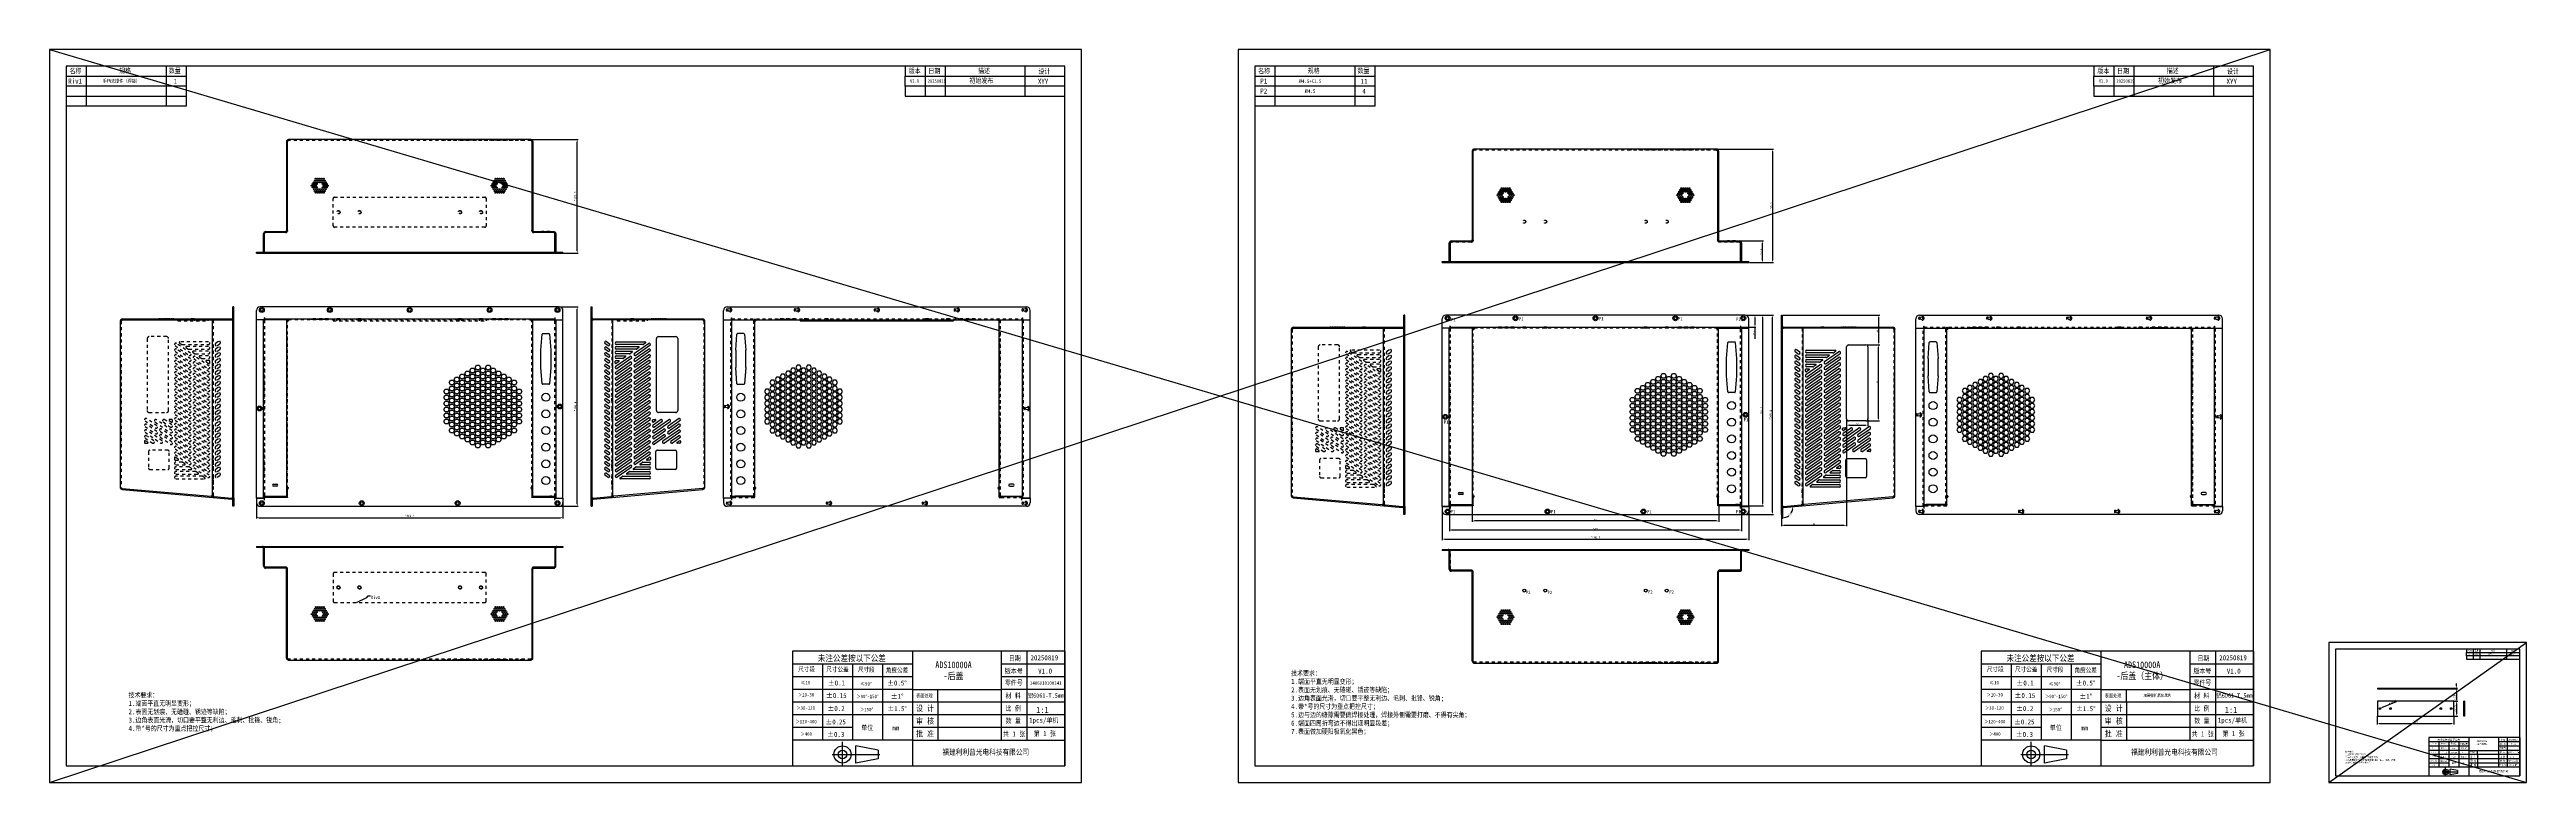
# Model space of a CAD drawing. Header units: millimetres. Extents: x -177 to 18421, y -5017 to 3255.
# Drawn here: x -177 to 3543, y 1112 to 2212 of the extents above; entities that cross this region are included whole.
import ezdxf

# ---------------------------------------------------------------- set-up
doc = ezdxf.new("R2010")
doc.units = ezdxf.units.MM
doc.header["$LTSCALE"] = 46.255
doc.header["$PDMODE"] = 3
doc.header["$PDSIZE"] = 8
doc.linetypes.add('HIDDEN', pattern=[0.2, 0.1, -0.1])
doc.layers.get('0').update_dxf_attribs({"linetype": 'CONTINUOUS'})
doc.layers.get('Defpoints').update_dxf_attribs({"linetype": 'CONTINUOUS'})
for name, color, linetype in [('02___PRT_ALL_AXES', 7, 'CONTINUOUS'), ('03___PRT_ALL_CURVES', 7, 'CONTINUOUS'), ('DEFAULT_2', 8, 'HIDDEN')]:
    doc.layers.add(name, color=color, linetype=linetype)
doc.styles.get("Standard").update_dxf_attribs({"font": 'txt', "width": 0.85})
doc.styles.add('TEXTSTYLE_1', font='gdt', dxfattribs={"width": 0.8})
doc.dimstyles.new('DIMSTYLE_1', dxfattribs={"dimtxt": 3.5, "dimasz": 3.5, "dimexe": 1.5, "dimexo": 1, "dimgap": 0.875, "dimtad": 1, "dimdsep": 46, "dimtxsty": 'Standard', "dimblk": '_FILLED', "dimcen": 0.09, "dimadec": 0, "dimazin": 0, "dimtp": 0.01, "dimtm": 0.01, "dimtfac": 1, "dimtofl": 0, "dimtmove": 0, "dimatfit": 3, "dimldrblk": '_FILLED', "dimfxl": 0, "dimtolj": 1, "dimarcsym": 0})
doc.dimstyles.new('DIMSTYLE_2', dxfattribs={"dimtxt": 2.5, "dimasz": 3.5, "dimexe": 1.5, "dimexo": 1, "dimtad": 1, "dimdsep": 46, "dimtxsty": 'Standard', "dimblk": '_FILLED', "dimcen": 0.09, "dimadec": 0, "dimazin": 0, "dimtp": 0.01, "dimtm": 0.01, "dimtfac": 1, "dimtofl": 0, "dimtmove": 0, "dimatfit": 3, "dimldrblk": '_FILLED', "dimfxl": 0, "dimtolj": 1, "dimarcsym": 0})
doc.dimstyles.new('DIMSTYLE_3', dxfattribs={"dimtxt": 2.5, "dimasz": 3.5, "dimexe": 1.5, "dimexo": 1, "dimtad": 0, "dimtih": 1, "dimtoh": 1, "dimdec": 1, "dimdsep": 46, "dimtxsty": 'Standard', "dimblk": '_FILLED', "dimcen": 0.09, "dimadec": 0, "dimazin": 0, "dimtp": 0.5, "dimtm": 0.5, "dimtfac": 1, "dimtdec": 1, "dimtofl": 0, "dimtmove": 0, "dimatfit": 3, "dimldrblk": '_FILLED', "dimfxl": 0, "dimtolj": 1, "dimarcsym": 0})
doc.dimstyles.get("Standard").update_dxf_attribs({"dimtxt": 2.5, "dimasz": 3.5, "dimexe": 1.5, "dimexo": 1, "dimtad": 1, "dimdsep": 46, "dimtxsty": 'Standard', "dimblk": '_FILLED', "dimcen": 0.09, "dimadec": 0, "dimazin": 0, "dimtol": 1, "dimtp": 0.01, "dimtm": 0.01, "dimtfac": 1, "dimtofl": 0, "dimtmove": 0, "dimatfit": 3, "dimldrblk": '_FILLED', "dimfxl": 0, "dimtolj": 1, "dimarcsym": 0})

# ---------------------------------------------------------------- blocks, each defined once
blk = doc.blocks.new('_FILLED')
at = {"color": 0, "linetype": 'ByBlock'}
blk.add_solid([(0, 0), (-1, 0.2), (-1, -0.2)], dxfattribs=at)
blk = doc.blocks.new('*D1')
at = {"color": 0, "linetype": 'Continuous', "lineweight": -2, "transparency": 16777216}
for p, q in [((1914.7, 1525.1), (1914.7, 1475.8)), ((2375.1, 1525.1), (2375.1, 1475.8)), ((1918.2, 1477.3), (2371.6, 1477.3))]:
    blk.add_line(p, q, dxfattribs=at)
at = {"layer": 'Defpoints', "color": 0, "linetype": 'Continuous', "transparency": 16777216}
for p in [(1914.7, 1526.1), (2375.1, 1526.1), (2375.1, 1477.3)]:
    blk.add_point(p, dxfattribs=at)
at = {"color": 0, "linetype": 'Continuous', "lineweight": -2, "transparency": 16777216, "xscale": 3.5, "yscale": 3.5, "zscale": 3.5, "rotation": 180}
blk.add_blockref('_FILLED', (1914.7, 1477.3), dxfattribs=at)
at = {"color": 0, "linetype": 'Continuous', "lineweight": -2, "transparency": 16777216, "xscale": 3.5, "yscale": 3.5, "zscale": 3.5}
blk.add_blockref('_FILLED', (2375.1, 1477.3), dxfattribs=at)
at = {"color": 0, "linetype": 'Continuous', "transparency": 16777216, "insert": (2144.9, 1481.7), "char_height": 3.5, "attachment_point": 2}
blk.add_mtext('\\A1;*460.4', dxfattribs=at)
blk = doc.blocks.new('*D2')
at = {"color": 0, "linetype": 'Continuous', "lineweight": -2, "transparency": 16777216}
for p, q in [((1959.9, 1528), (1959.9, 1502.9)), ((2329.9, 1528), (2329.9, 1502.9)), ((2326.4, 1504.4), (1963.4, 1504.4))]:
    blk.add_line(p, q, dxfattribs=at)
at = {"layer": 'Defpoints', "color": 0, "linetype": 'Continuous', "transparency": 16777216}
for p in [(1959.9, 1529), (2329.9, 1529), (1959.9, 1504.4)]:
    blk.add_point(p, dxfattribs=at)
at = {"color": 0, "linetype": 'Continuous', "lineweight": -2, "transparency": 16777216, "xscale": 3.5, "yscale": 3.5, "zscale": 3.5, "rotation": 180}
blk.add_blockref('_FILLED', (1959.9, 1504.4), dxfattribs=at)
at = {"color": 0, "linetype": 'Continuous', "lineweight": -2, "transparency": 16777216, "xscale": 3.5, "yscale": 3.5, "zscale": 3.5}
blk.add_blockref('_FILLED', (2329.9, 1504.4), dxfattribs=at)
at = {"color": 0, "linetype": 'Continuous', "transparency": 16777216, "insert": (2144.9, 1507.5), "char_height": 2.5, "width": 12.75, "attachment_point": 2}
blk.add_mtext('\\A1;370', dxfattribs=at)
blk = doc.blocks.new('*D3')
at = {"color": 0, "linetype": 'Continuous', "lineweight": -2, "transparency": 16777216}
for p, q in [((1925.4, 1527.6), (1925.4, 1489.3)), ((2364.4, 1527.6), (2364.4, 1489.3)), ((2360.9, 1490.8), (1928.9, 1490.8))]:
    blk.add_line(p, q, dxfattribs=at)
at = {"layer": 'Defpoints', "color": 0, "linetype": 'Continuous', "transparency": 16777216}
for p in [(1925.4, 1528.6), (2364.4, 1528.6), (1925.4, 1490.8)]:
    blk.add_point(p, dxfattribs=at)
at = {"color": 0, "linetype": 'Continuous', "lineweight": -2, "transparency": 16777216, "xscale": 3.5, "yscale": 3.5, "zscale": 3.5, "rotation": 180}
blk.add_blockref('_FILLED', (1925.4, 1490.8), dxfattribs=at)
at = {"color": 0, "linetype": 'Continuous', "lineweight": -2, "transparency": 16777216, "xscale": 3.5, "yscale": 3.5, "zscale": 3.5}
blk.add_blockref('_FILLED', (2364.4, 1490.8), dxfattribs=at)
at = {"color": 0, "linetype": 'Continuous', "transparency": 16777216, "insert": (2144.9, 1493.9), "char_height": 2.5, "width": 17, "attachment_point": 2}
blk.add_mtext('\\A1;*439', dxfattribs=at)
blk = doc.blocks.new('*D4')
at = {"color": 0, "linetype": 'Continuous', "lineweight": -2, "transparency": 16777216}
for p, q in [((2370.6, 1813.4), (2412.3, 1813.4)), ((2410.8, 1517.5), (2410.8, 1809.9)), ((2370.6, 1514), (2412.3, 1514))]:
    blk.add_line(p, q, dxfattribs=at)
at = {"layer": 'Defpoints', "color": 0, "linetype": 'Continuous', "transparency": 16777216}
for p in [(2369.6, 1813.4), (2410.8, 1813.4), (2369.6, 1514)]:
    blk.add_point(p, dxfattribs=at)
at = {"color": 0, "linetype": 'Continuous', "lineweight": -2, "transparency": 16777216, "xscale": 3.5, "yscale": 3.5, "zscale": 3.5}
for p, rotation in [((2410.8, 1813.4), 90), ((2410.8, 1514), 270)]:
    blk.add_blockref('_FILLED', p, dxfattribs=dict(at, rotation=rotation))
at = {"color": 0, "linetype": 'Continuous', "transparency": 16777216, "insert": (2406.4, 1663.7), "char_height": 3.5, "attachment_point": 2, "rotation": 90}
blk.add_mtext('\\A1;*299.4', dxfattribs=at)
blk = doc.blocks.new('*D5')
at = {"color": 0, "linetype": 'Continuous', "lineweight": -2, "transparency": 16777216}
for p, q in [((2362.6, 1795.2), (2385.9, 1795.2)), ((2370.6, 1813.4), (2385.9, 1813.4)), ((2384.4, 1809.9), (2384.4, 1798.7)), ((2384.4, 1795.2), (2384.4, 1777.9))]:
    blk.add_line(p, q, dxfattribs=at)
at = {"layer": 'Defpoints', "color": 0, "linetype": 'Continuous', "transparency": 16777216}
for p in [(2361.6, 1795.2), (2369.6, 1813.4), (2384.4, 1795.2)]:
    blk.add_point(p, dxfattribs=at)
at = {"color": 0, "linetype": 'Continuous', "lineweight": -2, "transparency": 16777216, "xscale": 3.5, "yscale": 3.5, "zscale": 3.5}
for p, rotation in [((2384.4, 1813.4), 90), ((2384.4, 1795.2), 270)]:
    blk.add_blockref('_FILLED', p, dxfattribs=dict(at, rotation=rotation))
at = {"color": 0, "linetype": 'Continuous', "transparency": 16777216, "insert": (2381.2, 1789.9), "char_height": 2.5, "width": 17, "attachment_point": 3, "rotation": 90}
blk.add_mtext('\\A1;18.2', dxfattribs=at)
blk = doc.blocks.new('*D6')
at = {"color": 0, "linetype": 'Continuous', "lineweight": -2, "transparency": 16777216}
for p, q in [((2370.6, 1813.4), (2397.3, 1813.4)), ((2395.8, 1809.9), (2395.8, 1530.8)), ((2362.3, 1527.3), (2397.3, 1527.3))]:
    blk.add_line(p, q, dxfattribs=at)
at = {"layer": 'Defpoints', "color": 0, "linetype": 'Continuous', "transparency": 16777216}
for p in [(2369.6, 1813.4), (2361.3, 1527.3), (2395.8, 1527.3)]:
    blk.add_point(p, dxfattribs=at)
at = {"color": 0, "linetype": 'Continuous', "lineweight": -2, "transparency": 16777216, "xscale": 3.5, "yscale": 3.5, "zscale": 3.5}
for p, rotation in [((2395.8, 1813.4), 90), ((2395.8, 1527.3), 270)]:
    blk.add_blockref('_FILLED', p, dxfattribs=dict(at, rotation=rotation))
at = {"color": 0, "linetype": 'Continuous', "transparency": 16777216, "insert": (2392.6, 1670.3), "char_height": 2.5, "width": 25.5, "attachment_point": 2, "rotation": 90}
blk.add_mtext('\\A1;286.15', dxfattribs=at)
blk = doc.blocks.new('*D7')
at = {"color": 0, "linetype": 'Continuous', "lineweight": -2, "transparency": 16777216}
for p, q in [((2428, 1524.9), (2442.6, 1526.2)), ((2425.6, 1518.5), (2425.6, 1507.6))]:
    blk.add_line(p, q, dxfattribs=at)
for start, end in [(282.9098, 307.2463), (326.2797, 352.0902)]:
    blk.add_arc((2425.6, 1524.7), 15.6, start, end, dxfattribs=at)
at = {"layer": 'Defpoints', "color": 0, "linetype": 'Continuous', "transparency": 16777216}
for p in [(2425.6, 1519.7), (2425.6, 1519.5), (2426.8, 1524.8), (2427, 1524.8), (2433.8, 1511.4)]:
    blk.add_point(p, dxfattribs=at)
at = {"color": 0, "linetype": 'Continuous', "lineweight": -2, "transparency": 16777216, "xscale": 3.5, "yscale": 3.5, "zscale": 3.5}
for p, rotation in [((2441.1, 1526), 88.54510267210543), ((2425.6, 1509.1), 186.4548973218298)]:
    blk.add_blockref('_FILLED', p, dxfattribs=dict(at, rotation=rotation))
at = {"color": 0, "linetype": 'Continuous', "transparency": 16777216, "insert": (2437.1, 1515.4), "char_height": 2.5, "width": 11.833, "attachment_point": 2}
blk.add_mtext('\\A1;95°', dxfattribs=at)
blk = doc.blocks.new('*D8')
at = {"color": 0, "linetype": 'Continuous', "lineweight": -2, "transparency": 16777216}
for p, q in [((2327.9, 2062.7), (2412.3, 2062.7)), ((2410.8, 2059.2), (2410.8, 1895.7)), ((2376.1, 1892.2), (2412.3, 1892.2))]:
    blk.add_line(p, q, dxfattribs=at)
at = {"layer": 'Defpoints', "color": 0, "linetype": 'Continuous', "transparency": 16777216}
for p in [(2326.9, 2062.7), (2375.1, 1892.2), (2410.8, 1892.2)]:
    blk.add_point(p, dxfattribs=at)
at = {"color": 0, "linetype": 'Continuous', "lineweight": -2, "transparency": 16777216, "xscale": 3.5, "yscale": 3.5, "zscale": 3.5}
for p, rotation in [((2410.8, 2062.7), 90), ((2410.8, 1892.2), 270)]:
    blk.add_blockref('_FILLED', p, dxfattribs=dict(at, rotation=rotation))
at = {"color": 0, "linetype": 'Continuous', "transparency": 16777216, "insert": (2407.6, 1977.4), "char_height": 2.5, "width": 25.5, "attachment_point": 2, "rotation": 90}
blk.add_mtext('\\A1;*170.5', dxfattribs=at)
blk = doc.blocks.new('*D9')
at = {"color": 0, "linetype": 'Continuous', "lineweight": -2, "transparency": 16777216}
for p, q in [((2356.4, 1924.7), (2397.3, 1924.7)), ((2395.8, 1895.7), (2395.8, 1921.2)), ((2376.1, 1892.2), (2397.3, 1892.2))]:
    blk.add_line(p, q, dxfattribs=at)
at = {"layer": 'Defpoints', "color": 0, "linetype": 'Continuous', "transparency": 16777216}
for p in [(2355.4, 1924.7), (2395.8, 1924.7), (2375.1, 1892.2)]:
    blk.add_point(p, dxfattribs=at)
at = {"color": 0, "linetype": 'Continuous', "lineweight": -2, "transparency": 16777216, "xscale": 3.5, "yscale": 3.5, "zscale": 3.5}
for p, rotation in [((2395.8, 1924.7), 90), ((2395.8, 1892.2), 270)]:
    blk.add_blockref('_FILLED', p, dxfattribs=dict(at, rotation=rotation))
at = {"color": 0, "linetype": 'Continuous', "transparency": 16777216, "insert": (2392.6, 1908.4), "char_height": 2.5, "width": 21.25, "attachment_point": 2, "rotation": 90}
blk.add_mtext('\\A1;*32.5', dxfattribs=at)
blk = doc.blocks.new('*D10')
at = {"color": 0, "linetype": 'Continuous', "lineweight": -2, "transparency": 16777216}
for p, q in [((2522.1, 1656.7), (2522.1, 1646.8)), ((2525.6, 1648.3), (2550.6, 1648.3)), ((2554.1, 1656.7), (2554.1, 1646.8))]:
    blk.add_line(p, q, dxfattribs=at)
at = {"layer": 'Defpoints', "color": 0, "linetype": 'Continuous', "transparency": 16777216}
for p in [(2522.1, 1657.7), (2554.1, 1657.7), (2554.1, 1648.3)]:
    blk.add_point(p, dxfattribs=at)
at = {"color": 0, "linetype": 'Continuous', "lineweight": -2, "transparency": 16777216, "xscale": 3.5, "yscale": 3.5, "zscale": 3.5, "rotation": 180}
blk.add_blockref('_FILLED', (2522.1, 1648.3), dxfattribs=at)
at = {"color": 0, "linetype": 'Continuous', "lineweight": -2, "transparency": 16777216, "xscale": 3.5, "yscale": 3.5, "zscale": 3.5}
blk.add_blockref('_FILLED', (2554.1, 1648.3), dxfattribs=at)
at = {"color": 0, "linetype": 'Continuous', "transparency": 16777216, "insert": (2538.1, 1651.4), "char_height": 2.5, "width": 8.5, "attachment_point": 2}
blk.add_mtext('\\A1;32', dxfattribs=at)
blk = doc.blocks.new('*D11')
at = {"color": 0, "linetype": 'Continuous', "lineweight": -2, "transparency": 16777216}
for p, q in [((2552.1, 1768.7), (2571.5, 1768.7)), ((2570, 1658.2), (2570, 1765.2)), ((2552.1, 1654.7), (2571.5, 1654.7))]:
    blk.add_line(p, q, dxfattribs=at)
at = {"layer": 'Defpoints', "color": 0, "linetype": 'Continuous', "transparency": 16777216}
for p in [(2551.1, 1768.7), (2570, 1768.7), (2551.1, 1654.7)]:
    blk.add_point(p, dxfattribs=at)
at = {"color": 0, "linetype": 'Continuous', "lineweight": -2, "transparency": 16777216, "xscale": 3.5, "yscale": 3.5, "zscale": 3.5}
for p, rotation in [((2570, 1768.7), 90), ((2570, 1654.7), 270)]:
    blk.add_blockref('_FILLED', p, dxfattribs=dict(at, rotation=rotation))
at = {"color": 0, "linetype": 'Continuous', "transparency": 16777216, "insert": (2566.9, 1711.7), "char_height": 2.5, "width": 12.75, "attachment_point": 2, "rotation": 90}
blk.add_mtext('\\A1;114', dxfattribs=at)
blk = doc.blocks.new('*D12')
at = {"color": 0, "linetype": 'Continuous', "lineweight": -2, "transparency": 16777216}
for p, q in [((2424.1, 1792.7), (2424.1, 1496.4)), ((2522.1, 1656.7), (2522.1, 1496.4)), ((2427.6, 1497.9), (2518.6, 1497.9))]:
    blk.add_line(p, q, dxfattribs=at)
at = {"layer": 'Defpoints', "color": 0, "linetype": 'Continuous', "transparency": 16777216}
for p in [(2424.1, 1793.7), (2522.1, 1657.7), (2522.1, 1497.9)]:
    blk.add_point(p, dxfattribs=at)
at = {"color": 0, "linetype": 'Continuous', "lineweight": -2, "transparency": 16777216, "xscale": 3.5, "yscale": 3.5, "zscale": 3.5, "rotation": 180}
blk.add_blockref('_FILLED', (2424.1, 1497.9), dxfattribs=at)
at = {"color": 0, "linetype": 'Continuous', "lineweight": -2, "transparency": 16777216, "xscale": 3.5, "yscale": 3.5, "zscale": 3.5}
blk.add_blockref('_FILLED', (2522.1, 1497.9), dxfattribs=at)
at = {"color": 0, "linetype": 'Continuous', "transparency": 16777216, "insert": (2473.1, 1501), "char_height": 2.5, "width": 8.5, "attachment_point": 2}
blk.add_mtext('\\A1;98', dxfattribs=at)
blk = doc.blocks.new('*D13')
at = {"color": 0, "linetype": 'Continuous', "lineweight": -2, "transparency": 16777216}
for p, q in [((2426.6, 1813.4), (2571.9, 1813.4)), ((2570.4, 1772.2), (2570.4, 1809.9)), ((2552.1, 1768.7), (2571.9, 1768.7))]:
    blk.add_line(p, q, dxfattribs=at)
at = {"layer": 'Defpoints', "color": 0, "linetype": 'Continuous', "transparency": 16777216}
for p in [(2425.6, 1813.4), (2570.4, 1813.4), (2551.1, 1768.7)]:
    blk.add_point(p, dxfattribs=at)
at = {"color": 0, "linetype": 'Continuous', "lineweight": -2, "transparency": 16777216, "xscale": 3.5, "yscale": 3.5, "zscale": 3.5}
for p, rotation in [((2570.4, 1813.4), 90), ((2570.4, 1768.7), 270)]:
    blk.add_blockref('_FILLED', p, dxfattribs=dict(at, rotation=rotation))
at = {"color": 0, "linetype": 'Continuous', "transparency": 16777216, "insert": (2567.3, 1791.1), "char_height": 2.5, "width": 17, "attachment_point": 2, "rotation": 90}
blk.add_mtext('\\A1;44.7', dxfattribs=at)
blk = doc.blocks.new('*D14')
at = {"color": 0, "linetype": 'Continuous', "lineweight": -2, "transparency": 16777216}
for p, q in [((133.8, 1537.6), (133.8, 1507.9)), ((594.2, 1537.6), (594.2, 1507.9)), ((137.3, 1509.4), (590.7, 1509.4))]:
    blk.add_line(p, q, dxfattribs=at)
at = {"layer": 'Defpoints', "color": 0, "linetype": 'Continuous', "transparency": 16777216}
for p in [(133.8, 1538.6), (594.2, 1538.6), (594.2, 1509.4)]:
    blk.add_point(p, dxfattribs=at)
at = {"color": 0, "linetype": 'Continuous', "lineweight": -2, "transparency": 16777216, "xscale": 3.5, "yscale": 3.5, "zscale": 3.5, "rotation": 180}
blk.add_blockref('_FILLED', (133.8, 1509.4), dxfattribs=at)
at = {"color": 0, "linetype": 'Continuous', "lineweight": -2, "transparency": 16777216, "xscale": 3.5, "yscale": 3.5, "zscale": 3.5}
blk.add_blockref('_FILLED', (594.2, 1509.4), dxfattribs=at)
at = {"color": 0, "linetype": 'Continuous', "transparency": 16777216, "insert": (364, 1513.8), "char_height": 3.5, "width": 25.5, "attachment_point": 2}
blk.add_mtext('\\A1;*460.4', dxfattribs=at)
blk = doc.blocks.new('*D15')
at = {"color": 0, "linetype": 'Continuous', "lineweight": -2, "transparency": 16777216}
for p, q in [((589.7, 1825.9), (617.1, 1825.9)), ((615.6, 1530), (615.6, 1822.4)), ((589.7, 1526.5), (617.1, 1526.5))]:
    blk.add_line(p, q, dxfattribs=at)
at = {"layer": 'Defpoints', "color": 0, "linetype": 'Continuous', "transparency": 16777216}
for p in [(588.7, 1825.9), (615.6, 1825.9), (588.7, 1526.5)]:
    blk.add_point(p, dxfattribs=at)
at = {"color": 0, "linetype": 'Continuous', "lineweight": -2, "transparency": 16777216, "xscale": 3.5, "yscale": 3.5, "zscale": 3.5}
for p, rotation in [((615.6, 1825.9), 90), ((615.6, 1526.5), 270)]:
    blk.add_blockref('_FILLED', p, dxfattribs=dict(at, rotation=rotation))
at = {"color": 0, "linetype": 'Continuous', "transparency": 16777216, "insert": (611.2, 1676.2), "char_height": 3.5, "width": 25.5, "attachment_point": 2, "rotation": 90}
blk.add_mtext('\\A1;*299.4', dxfattribs=at)
blk = doc.blocks.new('*D16')
at = {"color": 0, "linetype": 'Continuous', "lineweight": -2, "transparency": 16777216}
for p, q in [((547, 2076.9), (617.1, 2076.9)), ((615.6, 1909.9), (615.6, 2073.4)), ((589.7, 1906.4), (617.1, 1906.4))]:
    blk.add_line(p, q, dxfattribs=at)
at = {"layer": 'Defpoints', "color": 0, "linetype": 'Continuous', "transparency": 16777216}
for p in [(546, 2076.9), (615.6, 2076.9), (588.7, 1906.4)]:
    blk.add_point(p, dxfattribs=at)
at = {"color": 0, "linetype": 'Continuous', "lineweight": -2, "transparency": 16777216, "xscale": 3.5, "yscale": 3.5, "zscale": 3.5}
for p, rotation in [((615.6, 2076.9), 90), ((615.6, 1906.4), 270)]:
    blk.add_blockref('_FILLED', p, dxfattribs=dict(at, rotation=rotation))
at = {"color": 0, "linetype": 'Continuous', "transparency": 16777216, "insert": (611.2, 1991.6), "char_height": 3.5, "width": 25.5, "attachment_point": 2, "rotation": 90}
blk.add_mtext('\\A1;*170.5', dxfattribs=at)
blk = doc.blocks.new('*D17')
at = {"color": 0, "linetype": 'Continuous', "lineweight": -2, "transparency": 16777216}
for p, q in [((3319.1, 1211.7), (3319.1, 1199)), ((3322.6, 1200.5), (3430.6, 1200.5)), ((3434.1, 1211.7), (3434.1, 1199))]:
    blk.add_line(p, q, dxfattribs=at)
at = {"layer": 'Defpoints', "color": 0, "linetype": 'Continuous', "transparency": 16777216}
for p in [(3319.1, 1212.7), (3434.1, 1212.7), (3434.1, 1200.5)]:
    blk.add_point(p, dxfattribs=at)
at = {"color": 0, "linetype": 'Continuous', "lineweight": -2, "transparency": 16777216, "xscale": 3.5, "yscale": 3.5, "zscale": 3.5, "rotation": 180}
blk.add_blockref('_FILLED', (3319.1, 1200.5), dxfattribs=at)
at = {"color": 0, "linetype": 'Continuous', "lineweight": -2, "transparency": 16777216, "xscale": 3.5, "yscale": 3.5, "zscale": 3.5}
blk.add_blockref('_FILLED', (3434.1, 1200.5), dxfattribs=at)
at = {"color": 0, "linetype": 'Continuous', "transparency": 16777216, "insert": (3376.6, 1204.9), "char_height": 3.5, "width": 6.375, "attachment_point": 2}
blk.add_mtext('\\A1;115', dxfattribs=at)
blk = doc.blocks.new('*D18')
at = {"color": 0, "linetype": 'Continuous', "lineweight": -2, "transparency": 16777216}
for p, q in [((3434.1, 1234.2), (3439.8, 1234.2)), ((3438.3, 1215.2), (3438.3, 1230.7)), ((3434.1, 1211.7), (3439.8, 1211.7))]:
    blk.add_line(p, q, dxfattribs=at)
at = {"layer": 'Defpoints', "color": 0, "linetype": 'Continuous', "transparency": 16777216}
for p in [(3433.1, 1234.2), (3438.3, 1234.2), (3433.1, 1211.7)]:
    blk.add_point(p, dxfattribs=at)
at = {"color": 0, "linetype": 'Continuous', "lineweight": -2, "transparency": 16777216, "xscale": 3.5, "yscale": 3.5, "zscale": 3.5}
for p, rotation in [((3438.3, 1234.2), 90), ((3438.3, 1211.7), 270)]:
    blk.add_blockref('_FILLED', p, dxfattribs=dict(at, rotation=rotation))
at = {"color": 0, "linetype": 'Continuous', "transparency": 16777216, "insert": (3433.9, 1222.9), "char_height": 3.5, "width": 4.25, "attachment_point": 2, "rotation": 90}
blk.add_mtext('\\A1;22.5', dxfattribs=at)
blk = doc.blocks.new('*D19')
at = {"color": 0, "linetype": 'Continuous', "lineweight": -2, "transparency": 16777216}
for p, q in [((3434.1, 1253.4), (3439.3, 1253.4)), ((3434.1, 1252.6), (3439.3, 1252.6)), ((3437.8, 1256.9), (3437.8, 1260.4)), ((3437.8, 1249.1), (3437.8, 1235.4))]:
    blk.add_line(p, q, dxfattribs=at)
at = {"layer": 'Defpoints', "color": 0, "linetype": 'Continuous', "transparency": 16777216}
for p in [(3433.1, 1253.4), (3433.1, 1252.6), (3437.8, 1252.6)]:
    blk.add_point(p, dxfattribs=at)
at = {"color": 0, "linetype": 'Continuous', "lineweight": -2, "transparency": 16777216, "xscale": 3.5, "yscale": 3.5, "zscale": 3.5}
for p, rotation in [((3437.8, 1253.4), 270), ((3437.8, 1252.6), 90)]:
    blk.add_blockref('_FILLED', p, dxfattribs=dict(at, rotation=rotation))
at = {"color": 0, "linetype": 'Continuous', "transparency": 16777216, "insert": (3433.4, 1243.7), "char_height": 3.5, "width": 6.375, "attachment_point": 3, "rotation": 90}
blk.add_mtext('\\A1;0.75', dxfattribs=at)
blk = doc.blocks.new('*D20')
at = {"color": 0, "linetype": 'Continuous', "lineweight": -2, "transparency": 16777216}
blk.add_line((3347.2, 1233.2), (3325.2, 1223.8), dxfattribs=at)
at = {"layer": 'Defpoints', "color": 0, "linetype": 'Continuous', "transparency": 16777216}
for p in [(3322, 1222.4), (3324.3, 1223.4)]:
    blk.add_point(p, dxfattribs=at)
at = {"color": 0, "linetype": 'Continuous', "lineweight": -2, "transparency": 16777216, "xscale": 3.5, "yscale": 3.5, "zscale": 3.5, "rotation": 203.2043025470322}
blk.add_blockref('_FILLED', (3322, 1222.4), dxfattribs=at)
at = {"color": 0, "linetype": 'Continuous', "transparency": 16777216, "insert": (3336.1, 1231.9), "char_height": 2.5, "width": 9.708, "attachment_point": 1, "rotation": 23.2043}
blk.add_mtext('\\A1;4-∅2.5', dxfattribs=at)

msp = doc.modelspace()

# ---------------------------------------------------------------- linework, layer by layer
for p, q in [((-176.891, 2211.998), (3543.087, 1111.998)), ((-176.891, 1111.998), (3158.287, 2211.998)), ((1138.109, 2186.998), (1138.109, 2141.998)), ((1168.109, 2186.998), (1168.109, 2141.998)), ((1288.109, 2186.998), (1288.109, 2141.998)), ((2923.287, 2186.998), (2923.287, 2141.998)), ((2953.287, 2186.998), (2953.287, 2141.998)), ((3073.287, 2186.998), (3073.287, 2141.998)), ((1348.109, 1308.799), (938.914, 1308.799)), ((938.914, 1308.799), (938.914, 1136.998)), ((1118.914, 1308.799), (1118.914, 1136.998)), ((1252.473, 1308.799), (1252.473, 1175.176)), ((1290.842, 1308.799), (1290.842, 1175.812)), ((1348.109, 1308.799), (1348.109, 1136.998)), ((3133.287, 1308.799), (2724.092, 1308.799)), ((2724.092, 1308.799), (2724.092, 1136.998)), ((2904.092, 1308.799), (2904.092, 1136.998)), ((3037.652, 1308.799), (3037.652, 1175.176)), ((3076.02, 1308.799), (3076.02, 1175.812)), ((3133.287, 1308.799), (3133.287, 1136.998)), ((3246.087, 1111.998), (3543.087, 1321.998)), ((3463.087, 1311.998), (3463.087, 1296.998)), ((3473.087, 1311.998), (3473.087, 1296.998)), ((3513.087, 1311.998), (3513.087, 1296.998)), ((1118.914, 1289.71), (938.914, 1289.71)), ((1118.914, 1270.621), (938.914, 1270.621)), ((983.914, 1289.71), (983.914, 1175.202)), ((1028.914, 1289.71), (1028.914, 1175.202)), ((1073.914, 1289.71), (1073.914, 1175.202)), ((1348.109, 1289.71), (1252.473, 1289.71)), ((1348.109, 1270.621), (1252.473, 1270.621)), ((2904.092, 1289.71), (2724.092, 1289.71)), ((2904.092, 1270.621), (2724.092, 1270.621)), ((2769.092, 1289.71), (2769.092, 1175.202)), ((2814.092, 1289.71), (2814.092, 1175.202)), ((2859.092, 1289.71), (2859.092, 1175.202)), ((3133.287, 1289.71), (3037.652, 1289.71)), ((3133.287, 1270.621), (3037.652, 1270.621)), ((1118.914, 1251.532), (938.914, 1251.532)), ((1118.914, 1232.443), (938.914, 1232.443)), ((1118.914, 1251.532), (1252.473, 1251.532)), ((1348.109, 1232.443), (1118.914, 1232.443)), ((1157.092, 1232.443), (1157.092, 1251.532)), ((1157.092, 1232.443), (1157.092, 1175.176)), ((1348.109, 1251.532), (1252.473, 1251.532)), ((2904.092, 1251.532), (2724.092, 1251.532)), ((2904.092, 1232.443), (2724.092, 1232.443)), ((2904.092, 1251.532), (3037.652, 1251.532)), ((3133.287, 1232.443), (2904.092, 1232.443)), ((2942.27, 1232.443), (2942.27, 1251.532)), ((2942.27, 1232.443), (2942.27, 1175.176)), ((3133.287, 1251.532), (3037.652, 1251.532)), ((1348.109, 1213.354), (938.914, 1213.354)), ((1028.914, 1194.291), (938.914, 1194.291)), ((1348.109, 1194.265), (1118.914, 1194.265)), ((3133.287, 1213.354), (2724.092, 1213.354)), ((2814.092, 1194.291), (2724.092, 1194.291)), ((3133.287, 1194.265), (2904.092, 1194.265)), ((1118.914, 1175.202), (938.914, 1175.202)), ((1067.347, 1160.445), (1034.272, 1166.88)), ((1067.347, 1160.445), (1067.347, 1147.574)), ((1348.109, 1175.176), (1118.914, 1175.176)), ((2904.092, 1175.202), (2724.092, 1175.202)), ((2852.526, 1160.445), (2819.45, 1166.88)), ((2852.526, 1160.445), (2852.526, 1147.574)), ((3133.287, 1175.176), (2904.092, 1175.176)), ((3533.087, 1179.265), (3396.688, 1179.265)), ((3396.688, 1179.265), (3396.688, 1121.998)), ((3456.688, 1172.902), (3396.688, 1172.902)), ((3456.688, 1166.539), (3396.688, 1166.539)), ((3456.688, 1160.176), (3396.688, 1160.176)), ((3456.688, 1153.813), (3396.688, 1153.813)), ((3411.688, 1172.902), (3411.688, 1134.733)), ((3426.688, 1172.902), (3426.688, 1134.733)), ((3441.688, 1172.902), (3441.688, 1134.733)), ((3456.688, 1179.265), (3456.688, 1121.998)), ((3456.688, 1160.176), (3501.208, 1160.176)), ((3533.087, 1153.813), (3456.688, 1153.813)), ((3469.414, 1153.813), (3469.414, 1160.176)), ((3469.414, 1153.813), (3469.414, 1134.724)), ((3501.208, 1179.265), (3501.208, 1134.724)), ((3533.087, 1172.902), (3501.208, 1172.902)), ((3533.087, 1166.539), (3501.208, 1166.539)), ((3533.087, 1160.176), (3501.208, 1160.176)), ((3513.998, 1179.265), (3513.998, 1134.936)), ((3533.087, 1179.265), (3533.087, 1121.998)), ((938.914, 1136.998), (1348.109, 1136.998)), ((1067.347, 1147.574), (1034.272, 1141.139)), ((2724.092, 1136.998), (3133.287, 1136.998)), ((2852.526, 1147.574), (2819.45, 1141.139)), ((3533.087, 1147.45), (3396.688, 1147.45)), ((3426.688, 1141.096), (3396.688, 1141.096)), ((3456.688, 1134.733), (3396.688, 1134.733)), ((3396.688, 1121.998), (3533.087, 1121.998)), ((3439.499, 1129.814), (3428.474, 1131.959)), ((3439.499, 1125.523), (3428.474, 1123.378)), ((3439.499, 1129.814), (3439.499, 1125.523)), ((3533.087, 1141.087), (3456.688, 1141.087)), ((3533.087, 1134.724), (3456.688, 1134.724))]:
    msp.add_line(p, q)
at = {"color": 7, "true_color": 0xffffff}
for p, q in [((-151.891, 2186.998), (-151.891, 2156.998)), ((-121.891, 2186.998), (-121.891, 2156.998)), ((-1.891, 2186.998), (-1.891, 2156.998)), ((28.109, 2186.998), (28.109, 2156.998)), ((1663.287, 2186.998), (1663.287, 2156.998)), ((1783.287, 2186.998), (1783.287, 2156.998)), ((1813.287, 2186.998), (1813.287, 2156.998)), ((-151.891, 2156.998), (-151.891, 2126.998)), ((-121.891, 2156.998), (-121.891, 2126.998)), ((-1.891, 2156.998), (-1.891, 2126.998)), ((28.109, 2156.998), (28.109, 2126.998)), ((1663.287, 2156.998), (1663.287, 2126.998)), ((1783.287, 2156.998), (1783.287, 2126.998)), ((1813.287, 2156.998), (1813.287, 2126.998))]:
    msp.add_line(p, q, dxfattribs=at)
at = {"color": 3, "linetype": 'Continuous'}
for p, q in [((178.987, 2073.863), (178.987, 1940.363)), ((180.487, 1940.435), (180.487, 2074.124)), ((545.987, 2076.863), (181.987, 2076.863)), ((547.487, 2074.124), (547.487, 1940.435)), ((548.987, 2073.863), (548.987, 1940.363)), ((1959.852, 2059.697), (1959.852, 1926.197)), ((1961.352, 1926.269), (1961.352, 2059.959)), ((2326.852, 2062.697), (1962.852, 2062.697)), ((2328.352, 2059.959), (2328.352, 1926.269)), ((2329.852, 2059.697), (2329.852, 1926.197)), ((144.487, 1909.363), (144.487, 1935.863)), ((146.087, 1907.863), (146.087, 1935.952)), ((147.487, 1938.863), (177.487, 1938.863)), ((177.487, 1937.446), (147.587, 1937.446)), ((550.487, 1938.863), (580.487, 1938.863)), ((580.387, 1937.446), (550.487, 1937.446)), ((581.887, 1907.863), (581.887, 1935.952)), ((583.487, 1935.863), (583.487, 1909.363)), ((133.787, 1907.863), (594.187, 1907.863)), ((1925.352, 1895.197), (1925.352, 1921.697)), ((1926.952, 1893.697), (1926.952, 1921.786)), ((1928.352, 1924.697), (1958.352, 1924.697)), ((1958.352, 1923.281), (1928.452, 1923.281)), ((2331.352, 1924.697), (2361.352, 1924.697)), ((2361.252, 1923.281), (2331.352, 1923.281)), ((2362.752, 1893.697), (2362.752, 1921.786)), ((2364.352, 1921.697), (2364.352, 1895.197)), ((1914.652, 1893.697), (2375.052, 1893.697)), ((98.304, 1538.574), (98.304, 1825.859)), ((588.687, 1825.859), (139.287, 1825.859)), ((638.158, 1538.574), (638.158, 1825.859)), ((-70.696, 1804.659), (-70.696, 1554.659)), ((-67.696, 1807.659), (96.804, 1807.659)), ((-67.696, 1806.159), (98.304, 1806.159)), ((67.304, 1806.159), (67.304, 1541.305)), ((133.787, 1538.574), (133.787, 1820.359)), ((178.987, 1806.159), (133.787, 1806.159)), ((144.487, 1538.761), (144.487, 1806.159)), ((145.487, 1809.159), (145.487, 1806.159)), ((145.987, 1809.159), (145.487, 1809.159)), ((145.987, 1809.159), (145.987, 1807.659)), ((145.987, 1807.659), (581.987, 1807.659)), ((178.987, 1806.159), (178.987, 1541.474)), ((548.987, 1806.159), (594.187, 1806.159)), ((548.987, 1541.474), (548.987, 1806.159)), ((563.91, 1785.759), (573.064, 1785.759)), ((582.487, 1809.159), (581.987, 1809.159)), ((581.987, 1809.159), (581.987, 1807.659)), ((582.487, 1806.159), (582.487, 1809.159)), ((583.487, 1806.159), (583.487, 1538.761)), ((594.187, 1538.574), (594.187, 1820.359)), ((804.158, 1806.159), (638.158, 1806.159)), ((639.658, 1807.659), (804.158, 1807.659)), ((669.158, 1541.342), (669.158, 1806.159)), ((807.158, 1554.659), (807.158, 1804.659)), ((950.629, 1804.659), (1180.629, 1804.659)), ((1688.09, 1792.203), (1688.09, 1542.203)), ((1691.09, 1795.203), (1855.59, 1795.203)), ((1691.09, 1793.703), (1857.09, 1793.703)), ((1826.09, 1793.703), (1826.09, 1528.848)), ((1857.09, 1526.117), (1857.09, 1813.403)), ((1914.652, 1526.117), (1914.652, 1807.903)), ((1959.852, 1793.703), (1914.652, 1793.703)), ((2369.552, 1813.403), (1920.152, 1813.403)), ((1925.352, 1526.305), (1925.352, 1793.703)), ((1926.352, 1796.703), (1926.352, 1793.703)), ((1926.852, 1796.703), (1926.352, 1796.703)), ((1926.852, 1796.703), (1926.852, 1795.203)), ((1926.852, 1795.203), (2362.852, 1795.203)), ((1959.852, 1793.703), (1959.852, 1529.017)), ((2329.852, 1793.703), (2375.052, 1793.703)), ((2329.852, 1529.017), (2329.852, 1793.703)), ((2363.352, 1796.703), (2362.852, 1796.703)), ((2362.852, 1796.703), (2362.852, 1795.203)), ((2363.352, 1793.703), (2363.352, 1796.703)), ((2364.352, 1793.703), (2364.352, 1526.305)), ((2375.052, 1526.117), (2375.052, 1807.903)), ((2425.603, 1526.117), (2425.603, 1813.403)), ((2591.603, 1793.703), (2425.603, 1793.703)), ((2427.103, 1795.203), (2591.603, 1795.203)), ((2456.603, 1528.886), (2456.603, 1793.703)), ((2594.603, 1542.203), (2594.603, 1792.203)), ((560.987, 1760.759), (562.914, 1784.839)), ((560.987, 1734.559), (560.987, 1760.759)), ((574.061, 1784.839), (575.987, 1760.759)), ((575.987, 1760.759), (575.987, 1734.559)), ((661.511, 1767.763), (657.511, 1770.564)), ((661.511, 1759.163), (657.511, 1761.964)), ((661.511, 1750.563), (657.511, 1753.364)), ((659.805, 1773.84), (663.805, 1771.039)), ((659.805, 1765.24), (663.805, 1762.439)), ((659.805, 1756.64), (663.805, 1753.839)), ((673.511, 1736.639), (694.511, 1751.344)), ((674.658, 1773.153), (717.89, 1773.153)), ((714.084, 1769.153), (674.658, 1769.153)), ((674.658, 1766.153), (707.893, 1766.153)), ((704.087, 1762.153), (674.658, 1762.153)), ((674.658, 1759.153), (697.896, 1759.153)), ((694.09, 1755.153), (674.658, 1755.153)), ((674.658, 1752.153), (687.899, 1752.153)), ((688.358, 1750.698), (685.24, 1748.515)), ((698.355, 1757.698), (695.237, 1755.515)), ((701.511, 1756.245), (722.511, 1770.95)), ((701.511, 1747.645), (722.511, 1762.35)), ((701.511, 1739.045), (722.511, 1753.75)), ((724.805, 1767.673), (703.805, 1752.969)), ((724.805, 1759.073), (703.805, 1744.369)), ((724.805, 1750.473), (703.805, 1735.769)), ((708.352, 1764.698), (705.234, 1762.515)), ((718.349, 1771.698), (715.231, 1769.515)), ((734.658, 1670.159), (734.658, 1778.159)), ((737.658, 1781.159), (763.658, 1781.159)), ((766.658, 1778.159), (766.658, 1670.159)), ((2341.852, 1748.303), (2343.778, 1772.382)), ((2344.775, 1773.303), (2353.928, 1773.303)), ((2354.925, 1772.382), (2356.852, 1748.303)), ((2448.956, 1755.306), (2444.956, 1758.107)), ((2448.956, 1746.706), (2444.956, 1749.507)), ((2447.25, 1761.384), (2451.25, 1758.583)), ((2447.25, 1752.784), (2451.25, 1749.983)), ((2462.103, 1760.697), (2505.336, 1760.697)), ((2501.53, 1756.697), (2462.103, 1756.697)), ((2462.103, 1753.697), (2495.339, 1753.697)), ((2491.533, 1749.697), (2462.103, 1749.697)), ((2488.956, 1743.789), (2509.956, 1758.493)), ((2488.956, 1735.189), (2509.956, 1749.893)), ((2512.25, 1755.217), (2491.25, 1740.512)), ((2495.797, 1752.241), (2492.68, 1750.058)), ((2505.795, 1759.241), (2502.677, 1757.058)), ((2522.103, 1657.703), (2522.103, 1765.703)), ((2525.103, 1768.703), (2551.103, 1768.703)), ((2554.103, 1765.703), (2554.103, 1657.703)), ((423.222, 1712.159), (425.222, 1715.623)), ((425.222, 1708.695), (423.222, 1712.159)), ((425.222, 1715.623), (429.222, 1715.623)), ((429.222, 1715.623), (431.222, 1712.159)), ((431.222, 1712.159), (429.222, 1708.695)), ((431.016, 1716.659), (433.016, 1720.123)), ((433.016, 1713.195), (431.016, 1716.659)), ((433.016, 1720.123), (437.016, 1720.123)), ((437.016, 1713.195), (433.016, 1713.195)), ((437.016, 1720.123), (439.016, 1716.659)), ((439.016, 1716.659), (437.016, 1713.195)), ((438.81, 1721.159), (440.81, 1724.623)), ((440.81, 1717.695), (438.81, 1721.159)), ((438.81, 1712.159), (440.81, 1715.623)), ((440.81, 1708.695), (438.81, 1712.159)), ((440.81, 1724.623), (444.81, 1724.623)), ((444.81, 1717.695), (440.81, 1717.695)), ((440.81, 1715.623), (444.81, 1715.623)), ((444.81, 1724.623), (446.81, 1721.159)), ((446.81, 1721.159), (444.81, 1717.695)), ((444.81, 1715.623), (446.81, 1712.159)), ((446.81, 1712.159), (444.81, 1708.695)), ((446.604, 1725.659), (448.604, 1729.123)), ((448.604, 1722.195), (446.604, 1725.659)), ((446.604, 1716.659), (448.604, 1720.123)), ((448.604, 1713.195), (446.604, 1716.659)), ((448.604, 1729.123), (452.604, 1729.123)), ((452.604, 1722.195), (448.604, 1722.195)), ((448.604, 1720.123), (452.604, 1720.123)), ((452.604, 1713.195), (448.604, 1713.195)), ((452.604, 1729.123), (454.604, 1725.659)), ((454.604, 1725.659), (452.604, 1722.195)), ((452.604, 1720.123), (454.604, 1716.659)), ((454.604, 1716.659), (452.604, 1713.195)), ((454.399, 1730.159), (456.399, 1733.623)), ((456.399, 1726.695), (454.399, 1730.159)), ((454.399, 1721.159), (456.399, 1724.623)), ((456.399, 1717.695), (454.399, 1721.159)), ((454.399, 1712.159), (456.399, 1715.623)), ((456.399, 1708.695), (454.399, 1712.159)), ((456.399, 1733.623), (460.399, 1733.623)), ((460.399, 1726.695), (456.399, 1726.695)), ((456.399, 1724.623), (460.399, 1724.623)), ((460.399, 1717.695), (456.399, 1717.695)), ((456.399, 1715.623), (460.399, 1715.623)), ((460.399, 1733.623), (462.399, 1730.159)), ((462.399, 1730.159), (460.399, 1726.695)), ((460.399, 1724.623), (462.399, 1721.159)), ((462.399, 1721.159), (460.399, 1717.695)), ((460.399, 1715.623), (462.399, 1712.159)), ((462.399, 1712.159), (460.399, 1708.695)), ((462.193, 1734.659), (464.193, 1738.123)), ((464.193, 1731.195), (462.193, 1734.659)), ((462.193, 1725.659), (464.193, 1729.123)), ((464.193, 1722.195), (462.193, 1725.659)), ((462.193, 1716.659), (464.193, 1720.123)), ((464.193, 1713.195), (462.193, 1716.659)), ((464.193, 1738.123), (468.193, 1738.123)), ((468.193, 1731.195), (464.193, 1731.195)), ((464.193, 1729.123), (468.193, 1729.123)), ((468.193, 1722.195), (464.193, 1722.195)), ((464.193, 1720.123), (468.193, 1720.123)), ((468.193, 1713.195), (464.193, 1713.195)), ((468.193, 1738.123), (470.193, 1734.659)), ((470.193, 1734.659), (468.193, 1731.195)), ((468.193, 1729.123), (470.193, 1725.659)), ((470.193, 1725.659), (468.193, 1722.195)), ((468.193, 1720.123), (470.193, 1716.659)), ((470.193, 1716.659), (468.193, 1713.195)), ((469.987, 1730.159), (471.987, 1733.623)), ((471.987, 1726.695), (469.987, 1730.159)), ((469.987, 1721.159), (471.987, 1724.623)), ((471.987, 1717.695), (469.987, 1721.159)), ((469.987, 1712.159), (471.987, 1715.623)), ((471.987, 1708.695), (469.987, 1712.159)), ((471.987, 1733.623), (475.987, 1733.623)), ((475.987, 1726.695), (471.987, 1726.695)), ((471.987, 1724.623), (475.987, 1724.623)), ((475.987, 1717.695), (471.987, 1717.695)), ((471.987, 1715.623), (475.987, 1715.623)), ((475.987, 1733.623), (477.987, 1730.159)), ((477.987, 1730.159), (475.987, 1726.695)), ((475.987, 1724.623), (477.987, 1721.159)), ((477.987, 1721.159), (475.987, 1717.695)), ((475.987, 1715.623), (477.987, 1712.159)), ((477.987, 1712.159), (475.987, 1708.695)), ((477.781, 1734.659), (479.781, 1738.123)), ((479.781, 1731.195), (477.781, 1734.659)), ((477.781, 1725.659), (479.781, 1729.123)), ((479.781, 1722.195), (477.781, 1725.659)), ((477.781, 1716.659), (479.781, 1720.123)), ((479.781, 1713.195), (477.781, 1716.659)), ((479.781, 1738.123), (483.781, 1738.123)), ((483.781, 1731.195), (479.781, 1731.195)), ((479.781, 1729.123), (483.781, 1729.123)), ((483.781, 1722.195), (479.781, 1722.195)), ((479.781, 1720.123), (483.781, 1720.123)), ((483.781, 1713.195), (479.781, 1713.195)), ((483.781, 1738.123), (485.781, 1734.659)), ((485.781, 1734.659), (483.781, 1731.195)), ((483.781, 1729.123), (485.781, 1725.659)), ((485.781, 1725.659), (483.781, 1722.195)), ((483.781, 1720.123), (485.781, 1716.659)), ((485.781, 1716.659), (483.781, 1713.195)), ((485.576, 1730.159), (487.576, 1733.623)), ((487.576, 1726.695), (485.576, 1730.159)), ((485.576, 1721.159), (487.576, 1724.623)), ((487.576, 1717.695), (485.576, 1721.159)), ((485.576, 1712.159), (487.576, 1715.623)), ((487.576, 1708.695), (485.576, 1712.159)), ((487.576, 1733.623), (491.576, 1733.623)), ((491.576, 1726.695), (487.576, 1726.695)), ((487.576, 1724.623), (491.576, 1724.623)), ((491.576, 1717.695), (487.576, 1717.695)), ((487.576, 1715.623), (491.576, 1715.623)), ((491.576, 1733.623), (493.576, 1730.159)), ((493.576, 1730.159), (491.576, 1726.695)), ((491.576, 1724.623), (493.576, 1721.159)), ((493.576, 1721.159), (491.576, 1717.695)), ((491.576, 1715.623), (493.576, 1712.159)), ((493.576, 1712.159), (491.576, 1708.695)), ((493.37, 1725.659), (495.37, 1729.123)), ((495.37, 1722.195), (493.37, 1725.659)), ((493.37, 1716.659), (495.37, 1720.123)), ((495.37, 1713.195), (493.37, 1716.659)), ((495.37, 1729.123), (499.37, 1729.123)), ((499.37, 1722.195), (495.37, 1722.195)), ((495.37, 1720.123), (499.37, 1720.123)), ((499.37, 1713.195), (495.37, 1713.195)), ((499.37, 1729.123), (501.37, 1725.659)), ((501.37, 1725.659), (499.37, 1722.195)), ((499.37, 1720.123), (501.37, 1716.659)), ((501.37, 1716.659), (499.37, 1713.195)), ((501.164, 1721.159), (503.164, 1724.623)), ((503.164, 1717.695), (501.164, 1721.159)), ((501.164, 1712.159), (503.164, 1715.623)), ((503.164, 1708.695), (501.164, 1712.159)), ((503.164, 1724.623), (507.164, 1724.623)), ((507.164, 1717.695), (503.164, 1717.695)), ((503.164, 1715.623), (507.164, 1715.623)), ((507.164, 1724.623), (509.164, 1721.159)), ((509.164, 1721.159), (507.164, 1717.695)), ((507.164, 1715.623), (509.164, 1712.159)), ((509.164, 1712.159), (507.164, 1708.695)), ((508.958, 1716.659), (510.958, 1720.123)), ((510.958, 1713.195), (508.958, 1716.659)), ((510.958, 1720.123), (514.958, 1720.123)), ((514.958, 1713.195), (510.958, 1713.195)), ((514.958, 1720.123), (516.958, 1716.659)), ((516.958, 1716.659), (514.958, 1713.195)), ((516.753, 1712.159), (518.753, 1715.623)), ((518.753, 1708.695), (516.753, 1712.159)), ((518.753, 1715.623), (522.753, 1715.623)), ((522.753, 1715.623), (524.753, 1712.159)), ((524.753, 1712.159), (522.753, 1708.695)), ((562.914, 1710.479), (560.987, 1734.559)), ((575.987, 1734.559), (574.061, 1710.479)), ((661.511, 1741.963), (657.511, 1744.764)), ((661.511, 1733.363), (657.511, 1736.164)), ((661.511, 1724.763), (657.511, 1727.564)), ((661.511, 1716.163), (657.511, 1718.964)), ((659.805, 1748.04), (663.805, 1745.239)), ((659.805, 1739.44), (663.805, 1736.639)), ((659.805, 1730.84), (663.805, 1728.039)), ((659.805, 1722.24), (663.805, 1719.439)), ((659.805, 1713.64), (663.805, 1710.839)), ((672.658, 1741.625), (672.658, 1744.153)), ((673.511, 1728.039), (694.511, 1742.744)), ((673.511, 1719.439), (694.511, 1734.144)), ((673.511, 1710.839), (694.511, 1725.544)), ((673.511, 1702.239), (694.511, 1716.944)), ((673.658, 1745.153), (677.902, 1745.153)), ((678.361, 1743.698), (674.231, 1740.806)), ((684.093, 1748.153), (674.658, 1748.153)), ((696.805, 1748.067), (675.805, 1733.363)), ((696.805, 1739.467), (675.805, 1724.763)), ((696.805, 1730.867), (675.805, 1716.163)), ((696.805, 1722.267), (675.805, 1707.563)), ((696.805, 1713.667), (675.805, 1698.963)), ((701.511, 1730.445), (722.511, 1745.15)), ((701.511, 1721.845), (722.511, 1736.55)), ((701.511, 1713.245), (722.511, 1727.95)), ((701.511, 1704.645), (722.511, 1719.35)), ((724.805, 1741.873), (703.805, 1727.169)), ((724.805, 1733.273), (703.805, 1718.569)), ((724.805, 1724.673), (703.805, 1709.969)), ((724.805, 1716.073), (703.805, 1701.369)), ((2219.675, 1708.703), (2221.675, 1712.167)), ((2221.675, 1712.167), (2225.675, 1712.167)), ((2225.675, 1712.167), (2227.675, 1708.703)), ((2227.469, 1713.203), (2229.469, 1716.667)), ((2229.469, 1709.739), (2227.469, 1713.203)), ((2229.469, 1716.667), (2233.469, 1716.667)), ((2233.469, 1716.667), (2235.469, 1713.203)), ((2235.469, 1713.203), (2233.469, 1709.739)), ((2235.263, 1717.703), (2237.263, 1721.167)), ((2237.263, 1714.239), (2235.263, 1717.703)), ((2235.263, 1708.703), (2237.263, 1712.167)), ((2237.263, 1721.167), (2241.263, 1721.167)), ((2241.263, 1714.239), (2237.263, 1714.239)), ((2237.263, 1712.167), (2241.263, 1712.167)), ((2241.263, 1721.167), (2243.263, 1717.703)), ((2243.263, 1717.703), (2241.263, 1714.239)), ((2241.263, 1712.167), (2243.263, 1708.703)), ((2243.057, 1722.203), (2245.057, 1725.667)), ((2245.057, 1718.739), (2243.057, 1722.203)), ((2243.057, 1713.203), (2245.057, 1716.667)), ((2245.057, 1709.739), (2243.057, 1713.203)), ((2245.057, 1725.667), (2249.057, 1725.667)), ((2249.057, 1718.739), (2245.057, 1718.739)), ((2245.057, 1716.667), (2249.057, 1716.667)), ((2249.057, 1725.667), (2251.057, 1722.203)), ((2251.057, 1722.203), (2249.057, 1718.739)), ((2249.057, 1716.667), (2251.057, 1713.203)), ((2251.057, 1713.203), (2249.057, 1709.739)), ((2250.852, 1717.703), (2252.852, 1721.167)), ((2252.852, 1714.239), (2250.852, 1717.703)), ((2250.852, 1708.703), (2252.852, 1712.167)), ((2252.852, 1721.167), (2256.852, 1721.167)), ((2256.852, 1714.239), (2252.852, 1714.239)), ((2252.852, 1712.167), (2256.852, 1712.167)), ((2256.852, 1721.167), (2258.852, 1717.703)), ((2258.852, 1717.703), (2256.852, 1714.239)), ((2256.852, 1712.167), (2258.852, 1708.703)), ((2258.646, 1722.203), (2260.646, 1725.667)), ((2260.646, 1718.739), (2258.646, 1722.203)), ((2258.646, 1713.203), (2260.646, 1716.667)), ((2260.646, 1709.739), (2258.646, 1713.203)), ((2260.646, 1725.667), (2264.646, 1725.667)), ((2264.646, 1718.739), (2260.646, 1718.739)), ((2260.646, 1716.667), (2264.646, 1716.667)), ((2264.646, 1725.667), (2266.646, 1722.203)), ((2266.646, 1722.203), (2264.646, 1718.739)), ((2264.646, 1716.667), (2266.646, 1713.203)), ((2266.646, 1713.203), (2264.646, 1709.739)), ((2266.44, 1717.703), (2268.44, 1721.167)), ((2268.44, 1714.239), (2266.44, 1717.703)), ((2266.44, 1708.703), (2268.44, 1712.167)), ((2268.44, 1721.167), (2272.44, 1721.167)), ((2272.44, 1714.239), (2268.44, 1714.239)), ((2268.44, 1712.167), (2272.44, 1712.167)), ((2272.44, 1721.167), (2274.44, 1717.703)), ((2274.44, 1717.703), (2272.44, 1714.239)), ((2272.44, 1712.167), (2274.44, 1708.703)), ((2274.234, 1713.203), (2276.234, 1716.667)), ((2276.234, 1709.739), (2274.234, 1713.203)), ((2276.234, 1716.667), (2280.234, 1716.667)), ((2280.234, 1716.667), (2282.234, 1713.203)), ((2282.234, 1713.203), (2280.234, 1709.739)), ((2282.029, 1708.703), (2284.029, 1712.167)), ((2284.029, 1712.167), (2288.029, 1712.167)), ((2288.029, 1712.167), (2290.029, 1708.703)), ((2341.852, 1722.103), (2341.852, 1748.303)), ((2343.778, 1698.023), (2341.852, 1722.103)), ((2356.852, 1722.103), (2354.925, 1698.023)), ((2356.852, 1748.303), (2356.852, 1722.103)), ((2448.956, 1738.106), (2444.956, 1740.907)), ((2448.956, 1729.506), (2444.956, 1732.307)), ((2448.956, 1720.906), (2444.956, 1723.707)), ((2448.956, 1712.306), (2444.956, 1715.107)), ((2447.25, 1744.184), (2451.25, 1741.383)), ((2447.25, 1735.584), (2451.25, 1732.783)), ((2447.25, 1726.984), (2451.25, 1724.183)), ((2447.25, 1718.384), (2451.25, 1715.583)), ((2460.103, 1729.169), (2460.103, 1731.697)), ((2460.956, 1724.183), (2481.956, 1738.887)), ((2460.956, 1715.583), (2481.956, 1730.287)), ((2460.956, 1706.983), (2481.956, 1721.687)), ((2460.956, 1698.383), (2481.956, 1713.087)), ((2461.103, 1732.697), (2465.348, 1732.697)), ((2465.806, 1731.241), (2461.677, 1728.35)), ((2462.103, 1746.697), (2485.342, 1746.697)), ((2481.536, 1742.697), (2462.103, 1742.697)), ((2462.103, 1739.697), (2475.345, 1739.697)), ((2471.539, 1735.697), (2462.103, 1735.697)), ((2484.25, 1735.611), (2463.25, 1720.906)), ((2484.25, 1727.011), (2463.25, 1712.306)), ((2484.25, 1718.411), (2463.25, 1703.706)), ((2475.803, 1738.241), (2472.686, 1736.058)), ((2485.8, 1745.241), (2482.683, 1743.058)), ((2488.956, 1726.589), (2509.956, 1741.293)), ((2488.956, 1717.989), (2509.956, 1732.693)), ((2488.956, 1709.389), (2509.956, 1724.093)), ((2488.956, 1700.789), (2509.956, 1715.493)), ((2512.25, 1746.617), (2491.25, 1731.912)), ((2512.25, 1738.017), (2491.25, 1723.312)), ((2512.25, 1729.417), (2491.25, 1714.712)), ((2512.25, 1720.817), (2491.25, 1706.112)), ((2512.25, 1712.217), (2491.25, 1697.512)), ((415.428, 1698.659), (417.428, 1702.123)), ((417.428, 1695.195), (415.428, 1698.659)), ((415.428, 1689.659), (417.428, 1693.123)), ((417.428, 1686.195), (415.428, 1689.659)), ((415.428, 1680.659), (417.428, 1684.123)), ((417.428, 1677.195), (415.428, 1680.659)), ((415.428, 1671.659), (417.428, 1675.123)), ((417.428, 1702.123), (421.428, 1702.123)), ((421.428, 1695.195), (417.428, 1695.195)), ((417.428, 1693.123), (421.428, 1693.123)), ((421.428, 1686.195), (417.428, 1686.195)), ((417.428, 1684.123), (421.428, 1684.123)), ((421.428, 1677.195), (417.428, 1677.195)), ((417.428, 1675.123), (421.428, 1675.123)), ((421.428, 1702.123), (423.428, 1698.659)), ((423.428, 1698.659), (421.428, 1695.195)), ((421.428, 1693.123), (423.428, 1689.659)), ((423.428, 1689.659), (421.428, 1686.195)), ((421.428, 1684.123), (423.428, 1680.659)), ((423.428, 1680.659), (421.428, 1677.195)), ((421.428, 1675.123), (423.428, 1671.659)), ((423.222, 1703.159), (425.222, 1706.623)), ((425.222, 1699.695), (423.222, 1703.159)), ((423.222, 1694.159), (425.222, 1697.623)), ((425.222, 1690.695), (423.222, 1694.159)), ((423.222, 1685.159), (425.222, 1688.623)), ((425.222, 1681.695), (423.222, 1685.159)), ((423.222, 1676.159), (425.222, 1679.623)), ((425.222, 1672.695), (423.222, 1676.159)), ((429.222, 1708.695), (425.222, 1708.695)), ((425.222, 1706.623), (429.222, 1706.623)), ((429.222, 1699.695), (425.222, 1699.695)), ((425.222, 1697.623), (429.222, 1697.623)), ((429.222, 1690.695), (425.222, 1690.695)), ((425.222, 1688.623), (429.222, 1688.623)), ((429.222, 1681.695), (425.222, 1681.695)), ((425.222, 1679.623), (429.222, 1679.623)), ((429.222, 1706.623), (431.222, 1703.159)), ((431.222, 1703.159), (429.222, 1699.695)), ((429.222, 1697.623), (431.222, 1694.159)), ((431.222, 1694.159), (429.222, 1690.695)), ((429.222, 1688.623), (431.222, 1685.159)), ((431.222, 1685.159), (429.222, 1681.695)), ((429.222, 1679.623), (431.222, 1676.159)), ((431.222, 1676.159), (429.222, 1672.695)), ((431.016, 1707.659), (433.016, 1711.123)), ((433.016, 1704.195), (431.016, 1707.659)), ((431.016, 1698.659), (433.016, 1702.123)), ((433.016, 1695.195), (431.016, 1698.659)), ((431.016, 1689.659), (433.016, 1693.123)), ((433.016, 1686.195), (431.016, 1689.659)), ((431.016, 1680.659), (433.016, 1684.123)), ((433.016, 1677.195), (431.016, 1680.659)), ((431.016, 1671.659), (433.016, 1675.123)), ((433.016, 1711.123), (437.016, 1711.123)), ((437.016, 1704.195), (433.016, 1704.195)), ((433.016, 1702.123), (437.016, 1702.123)), ((437.016, 1695.195), (433.016, 1695.195)), ((433.016, 1693.123), (437.016, 1693.123)), ((437.016, 1686.195), (433.016, 1686.195)), ((433.016, 1684.123), (437.016, 1684.123)), ((437.016, 1677.195), (433.016, 1677.195)), ((433.016, 1675.123), (437.016, 1675.123)), ((437.016, 1711.123), (439.016, 1707.659)), ((439.016, 1707.659), (437.016, 1704.195)), ((437.016, 1702.123), (439.016, 1698.659)), ((439.016, 1698.659), (437.016, 1695.195)), ((437.016, 1693.123), (439.016, 1689.659)), ((439.016, 1689.659), (437.016, 1686.195)), ((437.016, 1684.123), (439.016, 1680.659)), ((439.016, 1680.659), (437.016, 1677.195)), ((437.016, 1675.123), (439.016, 1671.659)), ((438.81, 1703.159), (440.81, 1706.623)), ((440.81, 1699.695), (438.81, 1703.159)), ((438.81, 1694.159), (440.81, 1697.623)), ((440.81, 1690.695), (438.81, 1694.159)), ((438.81, 1685.159), (440.81, 1688.623)), ((440.81, 1681.695), (438.81, 1685.159)), ((438.81, 1676.159), (440.81, 1679.623)), ((440.81, 1672.695), (438.81, 1676.159)), ((444.81, 1708.695), (440.81, 1708.695)), ((440.81, 1706.623), (444.81, 1706.623)), ((444.81, 1699.695), (440.81, 1699.695)), ((440.81, 1697.623), (444.81, 1697.623)), ((444.81, 1690.695), (440.81, 1690.695)), ((440.81, 1688.623), (444.81, 1688.623)), ((444.81, 1681.695), (440.81, 1681.695)), ((440.81, 1679.623), (444.81, 1679.623)), ((444.81, 1706.623), (446.81, 1703.159)), ((446.81, 1703.159), (444.81, 1699.695)), ((444.81, 1697.623), (446.81, 1694.159)), ((446.81, 1694.159), (444.81, 1690.695)), ((444.81, 1688.623), (446.81, 1685.159)), ((446.81, 1685.159), (444.81, 1681.695)), ((444.81, 1679.623), (446.81, 1676.159)), ((446.81, 1676.159), (444.81, 1672.695)), ((446.604, 1707.659), (448.604, 1711.123)), ((448.604, 1704.195), (446.604, 1707.659)), ((446.604, 1698.659), (448.604, 1702.123)), ((448.604, 1695.195), (446.604, 1698.659)), ((446.604, 1689.659), (448.604, 1693.123)), ((448.604, 1686.195), (446.604, 1689.659)), ((446.604, 1680.659), (448.604, 1684.123)), ((448.604, 1677.195), (446.604, 1680.659)), ((446.604, 1671.659), (448.604, 1675.123)), ((448.604, 1711.123), (452.604, 1711.123)), ((452.604, 1704.195), (448.604, 1704.195)), ((448.604, 1702.123), (452.604, 1702.123)), ((452.604, 1695.195), (448.604, 1695.195)), ((448.604, 1693.123), (452.604, 1693.123)), ((452.604, 1686.195), (448.604, 1686.195)), ((448.604, 1684.123), (452.604, 1684.123)), ((452.604, 1677.195), (448.604, 1677.195)), ((448.604, 1675.123), (452.604, 1675.123)), ((452.604, 1711.123), (454.604, 1707.659)), ((454.604, 1707.659), (452.604, 1704.195)), ((452.604, 1702.123), (454.604, 1698.659)), ((454.604, 1698.659), (452.604, 1695.195)), ((452.604, 1693.123), (454.604, 1689.659)), ((454.604, 1689.659), (452.604, 1686.195)), ((452.604, 1684.123), (454.604, 1680.659)), ((454.604, 1680.659), (452.604, 1677.195)), ((452.604, 1675.123), (454.604, 1671.659)), ((454.399, 1703.159), (456.399, 1706.623)), ((456.399, 1699.695), (454.399, 1703.159)), ((454.399, 1694.159), (456.399, 1697.623)), ((456.399, 1690.695), (454.399, 1694.159)), ((454.399, 1685.159), (456.399, 1688.623)), ((456.399, 1681.695), (454.399, 1685.159)), ((454.399, 1676.159), (456.399, 1679.623)), ((456.399, 1672.695), (454.399, 1676.159)), ((460.399, 1708.695), (456.399, 1708.695)), ((456.399, 1706.623), (460.399, 1706.623)), ((460.399, 1699.695), (456.399, 1699.695)), ((456.399, 1697.623), (460.399, 1697.623)), ((460.399, 1690.695), (456.399, 1690.695)), ((456.399, 1688.623), (460.399, 1688.623)), ((460.399, 1681.695), (456.399, 1681.695)), ((456.399, 1679.623), (460.399, 1679.623)), ((460.399, 1706.623), (462.399, 1703.159)), ((462.399, 1703.159), (460.399, 1699.695)), ((460.399, 1697.623), (462.399, 1694.159)), ((462.399, 1694.159), (460.399, 1690.695)), ((460.399, 1688.623), (462.399, 1685.159)), ((462.399, 1685.159), (460.399, 1681.695)), ((460.399, 1679.623), (462.399, 1676.159)), ((462.399, 1676.159), (460.399, 1672.695)), ((462.193, 1707.659), (464.193, 1711.123)), ((464.193, 1704.195), (462.193, 1707.659)), ((462.193, 1698.659), (464.193, 1702.123)), ((464.193, 1695.195), (462.193, 1698.659)), ((462.193, 1689.659), (464.193, 1693.123)), ((464.193, 1686.195), (462.193, 1689.659)), ((462.193, 1680.659), (464.193, 1684.123)), ((464.193, 1677.195), (462.193, 1680.659)), ((462.193, 1671.659), (464.193, 1675.123)), ((464.193, 1711.123), (468.193, 1711.123)), ((468.193, 1704.195), (464.193, 1704.195)), ((464.193, 1702.123), (468.193, 1702.123)), ((468.193, 1695.195), (464.193, 1695.195)), ((464.193, 1693.123), (468.193, 1693.123)), ((468.193, 1686.195), (464.193, 1686.195)), ((464.193, 1684.123), (468.193, 1684.123)), ((468.193, 1677.195), (464.193, 1677.195)), ((464.193, 1675.123), (468.193, 1675.123)), ((468.193, 1711.123), (470.193, 1707.659)), ((470.193, 1707.659), (468.193, 1704.195)), ((468.193, 1702.123), (470.193, 1698.659)), ((470.193, 1698.659), (468.193, 1695.195)), ((468.193, 1693.123), (470.193, 1689.659)), ((470.193, 1689.659), (468.193, 1686.195)), ((468.193, 1684.123), (470.193, 1680.659)), ((470.193, 1680.659), (468.193, 1677.195)), ((468.193, 1675.123), (470.193, 1671.659)), ((469.987, 1703.159), (471.987, 1706.623)), ((471.987, 1699.695), (469.987, 1703.159)), ((469.987, 1694.159), (471.987, 1697.623)), ((471.987, 1690.695), (469.987, 1694.159)), ((469.987, 1685.159), (471.987, 1688.623)), ((471.987, 1681.695), (469.987, 1685.159)), ((469.987, 1676.159), (471.987, 1679.623)), ((471.987, 1672.695), (469.987, 1676.159)), ((475.987, 1708.695), (471.987, 1708.695)), ((471.987, 1706.623), (475.987, 1706.623)), ((475.987, 1699.695), (471.987, 1699.695)), ((471.987, 1697.623), (475.987, 1697.623)), ((475.987, 1690.695), (471.987, 1690.695)), ((471.987, 1688.623), (475.987, 1688.623)), ((475.987, 1681.695), (471.987, 1681.695)), ((471.987, 1679.623), (475.987, 1679.623)), ((475.987, 1706.623), (477.987, 1703.159)), ((477.987, 1703.159), (475.987, 1699.695)), ((475.987, 1697.623), (477.987, 1694.159)), ((477.987, 1694.159), (475.987, 1690.695)), ((475.987, 1688.623), (477.987, 1685.159)), ((477.987, 1685.159), (475.987, 1681.695)), ((475.987, 1679.623), (477.987, 1676.159)), ((477.987, 1676.159), (475.987, 1672.695)), ((477.781, 1707.659), (479.781, 1711.123)), ((479.781, 1704.195), (477.781, 1707.659)), ((477.781, 1698.659), (479.781, 1702.123)), ((479.781, 1695.195), (477.781, 1698.659)), ((477.781, 1689.659), (479.781, 1693.123)), ((479.781, 1686.195), (477.781, 1689.659)), ((477.781, 1680.659), (479.781, 1684.123)), ((479.781, 1677.195), (477.781, 1680.659)), ((477.781, 1671.659), (479.781, 1675.123)), ((479.781, 1711.123), (483.781, 1711.123)), ((483.781, 1704.195), (479.781, 1704.195)), ((479.781, 1702.123), (483.781, 1702.123)), ((483.781, 1695.195), (479.781, 1695.195)), ((479.781, 1693.123), (483.781, 1693.123)), ((483.781, 1686.195), (479.781, 1686.195)), ((479.781, 1684.123), (483.781, 1684.123)), ((483.781, 1677.195), (479.781, 1677.195)), ((479.781, 1675.123), (483.781, 1675.123)), ((483.781, 1711.123), (485.781, 1707.659)), ((485.781, 1707.659), (483.781, 1704.195)), ((483.781, 1702.123), (485.781, 1698.659)), ((485.781, 1698.659), (483.781, 1695.195)), ((483.781, 1693.123), (485.781, 1689.659)), ((485.781, 1689.659), (483.781, 1686.195)), ((483.781, 1684.123), (485.781, 1680.659)), ((485.781, 1680.659), (483.781, 1677.195)), ((483.781, 1675.123), (485.781, 1671.659)), ((485.576, 1703.159), (487.576, 1706.623)), ((487.576, 1699.695), (485.576, 1703.159)), ((485.576, 1694.159), (487.576, 1697.623)), ((487.576, 1690.695), (485.576, 1694.159)), ((485.576, 1685.159), (487.576, 1688.623)), ((487.576, 1681.695), (485.576, 1685.159)), ((485.576, 1676.159), (487.576, 1679.623)), ((487.576, 1672.695), (485.576, 1676.159)), ((491.576, 1708.695), (487.576, 1708.695)), ((487.576, 1706.623), (491.576, 1706.623)), ((491.576, 1699.695), (487.576, 1699.695)), ((487.576, 1697.623), (491.576, 1697.623)), ((491.576, 1690.695), (487.576, 1690.695)), ((487.576, 1688.623), (491.576, 1688.623)), ((491.576, 1681.695), (487.576, 1681.695)), ((487.576, 1679.623), (491.576, 1679.623)), ((491.576, 1706.623), (493.576, 1703.159)), ((493.576, 1703.159), (491.576, 1699.695)), ((491.576, 1697.623), (493.576, 1694.159)), ((493.576, 1694.159), (491.576, 1690.695)), ((491.576, 1688.623), (493.576, 1685.159)), ((493.576, 1685.159), (491.576, 1681.695)), ((491.576, 1679.623), (493.576, 1676.159)), ((493.576, 1676.159), (491.576, 1672.695)), ((493.37, 1707.659), (495.37, 1711.123)), ((495.37, 1704.195), (493.37, 1707.659)), ((493.37, 1698.659), (495.37, 1702.123)), ((495.37, 1695.195), (493.37, 1698.659)), ((493.37, 1689.659), (495.37, 1693.123)), ((495.37, 1686.195), (493.37, 1689.659)), ((493.37, 1680.659), (495.37, 1684.123)), ((495.37, 1677.195), (493.37, 1680.659)), ((493.37, 1671.659), (495.37, 1675.123)), ((495.37, 1711.123), (499.37, 1711.123)), ((499.37, 1704.195), (495.37, 1704.195)), ((495.37, 1702.123), (499.37, 1702.123)), ((499.37, 1695.195), (495.37, 1695.195)), ((495.37, 1693.123), (499.37, 1693.123)), ((499.37, 1686.195), (495.37, 1686.195)), ((495.37, 1684.123), (499.37, 1684.123)), ((499.37, 1677.195), (495.37, 1677.195)), ((495.37, 1675.123), (499.37, 1675.123)), ((499.37, 1711.123), (501.37, 1707.659)), ((501.37, 1707.659), (499.37, 1704.195)), ((499.37, 1702.123), (501.37, 1698.659)), ((501.37, 1698.659), (499.37, 1695.195)), ((499.37, 1693.123), (501.37, 1689.659)), ((501.37, 1689.659), (499.37, 1686.195)), ((499.37, 1684.123), (501.37, 1680.659)), ((501.37, 1680.659), (499.37, 1677.195)), ((499.37, 1675.123), (501.37, 1671.659)), ((501.164, 1703.159), (503.164, 1706.623)), ((503.164, 1699.695), (501.164, 1703.159)), ((501.164, 1694.159), (503.164, 1697.623)), ((503.164, 1690.695), (501.164, 1694.159)), ((501.164, 1685.159), (503.164, 1688.623)), ((503.164, 1681.695), (501.164, 1685.159)), ((501.164, 1676.159), (503.164, 1679.623)), ((503.164, 1672.695), (501.164, 1676.159)), ((507.164, 1708.695), (503.164, 1708.695)), ((503.164, 1706.623), (507.164, 1706.623)), ((507.164, 1699.695), (503.164, 1699.695)), ((503.164, 1697.623), (507.164, 1697.623)), ((507.164, 1690.695), (503.164, 1690.695)), ((503.164, 1688.623), (507.164, 1688.623)), ((507.164, 1681.695), (503.164, 1681.695)), ((503.164, 1679.623), (507.164, 1679.623)), ((507.164, 1706.623), (509.164, 1703.159)), ((509.164, 1703.159), (507.164, 1699.695)), ((507.164, 1697.623), (509.164, 1694.159)), ((509.164, 1694.159), (507.164, 1690.695)), ((507.164, 1688.623), (509.164, 1685.159)), ((509.164, 1685.159), (507.164, 1681.695)), ((507.164, 1679.623), (509.164, 1676.159)), ((509.164, 1676.159), (507.164, 1672.695)), ((508.958, 1707.659), (510.958, 1711.123)), ((510.958, 1704.195), (508.958, 1707.659)), ((508.958, 1698.659), (510.958, 1702.123)), ((510.958, 1695.195), (508.958, 1698.659)), ((508.958, 1689.659), (510.958, 1693.123)), ((510.958, 1686.195), (508.958, 1689.659)), ((508.958, 1680.659), (510.958, 1684.123)), ((510.958, 1677.195), (508.958, 1680.659)), ((508.958, 1671.659), (510.958, 1675.123)), ((510.958, 1711.123), (514.958, 1711.123)), ((514.958, 1704.195), (510.958, 1704.195)), ((510.958, 1702.123), (514.958, 1702.123)), ((514.958, 1695.195), (510.958, 1695.195)), ((510.958, 1693.123), (514.958, 1693.123)), ((514.958, 1686.195), (510.958, 1686.195)), ((510.958, 1684.123), (514.958, 1684.123)), ((514.958, 1677.195), (510.958, 1677.195)), ((510.958, 1675.123), (514.958, 1675.123)), ((514.958, 1711.123), (516.958, 1707.659)), ((516.958, 1707.659), (514.958, 1704.195)), ((514.958, 1702.123), (516.958, 1698.659)), ((516.958, 1698.659), (514.958, 1695.195)), ((514.958, 1693.123), (516.958, 1689.659)), ((516.958, 1689.659), (514.958, 1686.195)), ((514.958, 1684.123), (516.958, 1680.659)), ((516.958, 1680.659), (514.958, 1677.195)), ((514.958, 1675.123), (516.958, 1671.659)), ((516.753, 1703.159), (518.753, 1706.623)), ((518.753, 1699.695), (516.753, 1703.159)), ((516.753, 1694.159), (518.753, 1697.623)), ((518.753, 1690.695), (516.753, 1694.159)), ((516.753, 1685.159), (518.753, 1688.623)), ((518.753, 1681.695), (516.753, 1685.159)), ((516.753, 1676.159), (518.753, 1679.623)), ((518.753, 1672.695), (516.753, 1676.159)), ((522.753, 1708.695), (518.753, 1708.695)), ((518.753, 1706.623), (522.753, 1706.623)), ((522.753, 1699.695), (518.753, 1699.695)), ((518.753, 1697.623), (522.753, 1697.623)), ((522.753, 1690.695), (518.753, 1690.695)), ((518.753, 1688.623), (522.753, 1688.623)), ((522.753, 1681.695), (518.753, 1681.695)), ((518.753, 1679.623), (522.753, 1679.623)), ((522.753, 1706.623), (524.753, 1703.159)), ((524.753, 1703.159), (522.753, 1699.695)), ((522.753, 1697.623), (524.753, 1694.159)), ((524.753, 1694.159), (522.753, 1690.695)), ((522.753, 1688.623), (524.753, 1685.159)), ((524.753, 1685.159), (522.753, 1681.695)), ((522.753, 1679.623), (524.753, 1676.159)), ((524.753, 1676.159), (522.753, 1672.695)), ((524.547, 1698.659), (526.547, 1702.123)), ((526.547, 1695.195), (524.547, 1698.659)), ((524.547, 1689.659), (526.547, 1693.123)), ((526.547, 1686.195), (524.547, 1689.659)), ((524.547, 1680.659), (526.547, 1684.123)), ((526.547, 1677.195), (524.547, 1680.659)), ((524.547, 1671.659), (526.547, 1675.123)), ((526.547, 1702.123), (530.547, 1702.123)), ((530.547, 1695.195), (526.547, 1695.195)), ((526.547, 1693.123), (530.547, 1693.123)), ((530.547, 1686.195), (526.547, 1686.195)), ((526.547, 1684.123), (530.547, 1684.123)), ((530.547, 1677.195), (526.547, 1677.195)), ((526.547, 1675.123), (530.547, 1675.123)), ((530.547, 1702.123), (532.547, 1698.659)), ((532.547, 1698.659), (530.547, 1695.195)), ((530.547, 1693.123), (532.547, 1689.659)), ((532.547, 1689.659), (530.547, 1686.195)), ((530.547, 1684.123), (532.547, 1680.659)), ((532.547, 1680.659), (530.547, 1677.195)), ((530.547, 1675.123), (532.547, 1671.659)), ((573.064, 1709.559), (563.91, 1709.559)), ((661.511, 1707.563), (657.511, 1710.364)), ((661.511, 1698.963), (657.511, 1701.764)), ((661.511, 1690.363), (657.511, 1693.164)), ((661.511, 1681.763), (657.511, 1684.564)), ((661.511, 1673.163), (657.511, 1675.964)), ((659.805, 1705.04), (663.805, 1702.239)), ((659.805, 1696.44), (663.805, 1693.639)), ((659.805, 1687.84), (663.805, 1685.039)), ((659.805, 1679.24), (663.805, 1676.439)), ((673.511, 1693.639), (694.511, 1708.344)), ((673.511, 1685.039), (694.511, 1699.744)), ((673.511, 1676.439), (694.511, 1691.144)), ((673.511, 1667.839), (694.511, 1682.544)), ((696.805, 1705.067), (675.805, 1690.363)), ((696.805, 1696.467), (675.805, 1681.763)), ((696.805, 1687.867), (675.805, 1673.163)), ((696.805, 1679.267), (675.805, 1664.563)), ((701.511, 1696.045), (722.511, 1710.75)), ((701.511, 1687.445), (722.511, 1702.15)), ((701.511, 1678.845), (722.511, 1693.55)), ((701.511, 1670.245), (722.511, 1684.95)), ((701.511, 1661.645), (722.511, 1676.35)), ((724.805, 1707.473), (703.805, 1692.769)), ((724.805, 1698.873), (703.805, 1684.169)), ((724.805, 1690.273), (703.805, 1675.569)), ((724.805, 1681.673), (703.805, 1666.969)), ((2196.292, 1686.203), (2198.292, 1689.667)), ((2198.292, 1682.739), (2196.292, 1686.203)), ((2196.292, 1677.203), (2198.292, 1680.667)), ((2198.292, 1673.739), (2196.292, 1677.203)), ((2198.292, 1689.667), (2202.292, 1689.667)), ((2202.292, 1682.739), (2198.292, 1682.739)), ((2198.292, 1680.667), (2202.292, 1680.667)), ((2202.292, 1689.667), (2204.292, 1686.203)), ((2204.292, 1686.203), (2202.292, 1682.739)), ((2202.292, 1680.667), (2204.292, 1677.203)), ((2204.292, 1677.203), (2202.292, 1673.739)), ((2204.086, 1699.703), (2206.086, 1703.167)), ((2206.086, 1696.239), (2204.086, 1699.703)), ((2204.086, 1690.703), (2206.086, 1694.167)), ((2206.086, 1687.239), (2204.086, 1690.703)), ((2204.086, 1681.703), (2206.086, 1685.167)), ((2206.086, 1678.239), (2204.086, 1681.703)), ((2204.086, 1672.703), (2206.086, 1676.167)), ((2206.086, 1703.167), (2210.086, 1703.167)), ((2210.086, 1696.239), (2206.086, 1696.239)), ((2206.086, 1694.167), (2210.086, 1694.167)), ((2210.086, 1687.239), (2206.086, 1687.239)), ((2206.086, 1685.167), (2210.086, 1685.167)), ((2210.086, 1678.239), (2206.086, 1678.239)), ((2206.086, 1676.167), (2210.086, 1676.167)), ((2210.086, 1703.167), (2212.086, 1699.703)), ((2212.086, 1699.703), (2210.086, 1696.239)), ((2210.086, 1694.167), (2212.086, 1690.703)), ((2212.086, 1690.703), (2210.086, 1687.239)), ((2210.086, 1685.167), (2212.086, 1681.703)), ((2212.086, 1681.703), (2210.086, 1678.239)), ((2210.086, 1676.167), (2212.086, 1672.703)), ((2211.88, 1704.203), (2213.88, 1707.667)), ((2213.88, 1700.739), (2211.88, 1704.203)), ((2211.88, 1695.203), (2213.88, 1698.667)), ((2213.88, 1691.739), (2211.88, 1695.203)), ((2211.88, 1686.203), (2213.88, 1689.667)), ((2213.88, 1682.739), (2211.88, 1686.203)), ((2211.88, 1677.203), (2213.88, 1680.667)), ((2213.88, 1673.739), (2211.88, 1677.203)), ((2213.88, 1707.667), (2217.88, 1707.667)), ((2217.88, 1700.739), (2213.88, 1700.739)), ((2213.88, 1698.667), (2217.88, 1698.667)), ((2217.88, 1691.739), (2213.88, 1691.739)), ((2213.88, 1689.667), (2217.88, 1689.667)), ((2217.88, 1682.739), (2213.88, 1682.739)), ((2213.88, 1680.667), (2217.88, 1680.667)), ((2217.88, 1707.667), (2219.88, 1704.203)), ((2219.88, 1704.203), (2217.88, 1700.739)), ((2217.88, 1698.667), (2219.88, 1695.203)), ((2219.88, 1695.203), (2217.88, 1691.739)), ((2217.88, 1689.667), (2219.88, 1686.203)), ((2219.88, 1686.203), (2217.88, 1682.739)), ((2217.88, 1680.667), (2219.88, 1677.203)), ((2219.88, 1677.203), (2217.88, 1673.739)), ((2221.675, 1705.239), (2219.675, 1708.703)), ((2219.675, 1699.703), (2221.675, 1703.167)), ((2221.675, 1696.239), (2219.675, 1699.703)), ((2219.675, 1690.703), (2221.675, 1694.167)), ((2221.675, 1687.239), (2219.675, 1690.703)), ((2219.675, 1681.703), (2221.675, 1685.167)), ((2221.675, 1678.239), (2219.675, 1681.703)), ((2219.675, 1672.703), (2221.675, 1676.167)), ((2225.675, 1705.239), (2221.675, 1705.239)), ((2221.675, 1703.167), (2225.675, 1703.167)), ((2225.675, 1696.239), (2221.675, 1696.239)), ((2221.675, 1694.167), (2225.675, 1694.167)), ((2225.675, 1687.239), (2221.675, 1687.239)), ((2221.675, 1685.167), (2225.675, 1685.167)), ((2225.675, 1678.239), (2221.675, 1678.239)), ((2221.675, 1676.167), (2225.675, 1676.167)), ((2227.675, 1708.703), (2225.675, 1705.239)), ((2225.675, 1703.167), (2227.675, 1699.703)), ((2227.675, 1699.703), (2225.675, 1696.239)), ((2225.675, 1694.167), (2227.675, 1690.703)), ((2227.675, 1690.703), (2225.675, 1687.239)), ((2225.675, 1685.167), (2227.675, 1681.703)), ((2227.675, 1681.703), (2225.675, 1678.239)), ((2225.675, 1676.167), (2227.675, 1672.703)), ((2227.469, 1704.203), (2229.469, 1707.667)), ((2229.469, 1700.739), (2227.469, 1704.203)), ((2227.469, 1695.203), (2229.469, 1698.667)), ((2229.469, 1691.739), (2227.469, 1695.203)), ((2227.469, 1686.203), (2229.469, 1689.667)), ((2229.469, 1682.739), (2227.469, 1686.203)), ((2227.469, 1677.203), (2229.469, 1680.667)), ((2229.469, 1673.739), (2227.469, 1677.203)), ((2233.469, 1709.739), (2229.469, 1709.739)), ((2229.469, 1707.667), (2233.469, 1707.667)), ((2233.469, 1700.739), (2229.469, 1700.739)), ((2229.469, 1698.667), (2233.469, 1698.667)), ((2233.469, 1691.739), (2229.469, 1691.739)), ((2229.469, 1689.667), (2233.469, 1689.667)), ((2233.469, 1682.739), (2229.469, 1682.739)), ((2229.469, 1680.667), (2233.469, 1680.667)), ((2233.469, 1707.667), (2235.469, 1704.203)), ((2235.469, 1704.203), (2233.469, 1700.739)), ((2233.469, 1698.667), (2235.469, 1695.203)), ((2235.469, 1695.203), (2233.469, 1691.739)), ((2233.469, 1689.667), (2235.469, 1686.203)), ((2235.469, 1686.203), (2233.469, 1682.739)), ((2233.469, 1680.667), (2235.469, 1677.203)), ((2235.469, 1677.203), (2233.469, 1673.739)), ((2237.263, 1705.239), (2235.263, 1708.703)), ((2235.263, 1699.703), (2237.263, 1703.167)), ((2237.263, 1696.239), (2235.263, 1699.703)), ((2235.263, 1690.703), (2237.263, 1694.167)), ((2237.263, 1687.239), (2235.263, 1690.703)), ((2235.263, 1681.703), (2237.263, 1685.167)), ((2237.263, 1678.239), (2235.263, 1681.703)), ((2235.263, 1672.703), (2237.263, 1676.167)), ((2241.263, 1705.239), (2237.263, 1705.239)), ((2237.263, 1703.167), (2241.263, 1703.167)), ((2241.263, 1696.239), (2237.263, 1696.239)), ((2237.263, 1694.167), (2241.263, 1694.167)), ((2241.263, 1687.239), (2237.263, 1687.239)), ((2237.263, 1685.167), (2241.263, 1685.167)), ((2241.263, 1678.239), (2237.263, 1678.239)), ((2237.263, 1676.167), (2241.263, 1676.167)), ((2243.263, 1708.703), (2241.263, 1705.239)), ((2241.263, 1703.167), (2243.263, 1699.703)), ((2243.263, 1699.703), (2241.263, 1696.239)), ((2241.263, 1694.167), (2243.263, 1690.703)), ((2243.263, 1690.703), (2241.263, 1687.239)), ((2241.263, 1685.167), (2243.263, 1681.703)), ((2243.263, 1681.703), (2241.263, 1678.239)), ((2241.263, 1676.167), (2243.263, 1672.703)), ((2243.057, 1704.203), (2245.057, 1707.667)), ((2245.057, 1700.739), (2243.057, 1704.203)), ((2243.057, 1695.203), (2245.057, 1698.667)), ((2245.057, 1691.739), (2243.057, 1695.203)), ((2243.057, 1686.203), (2245.057, 1689.667)), ((2245.057, 1682.739), (2243.057, 1686.203)), ((2243.057, 1677.203), (2245.057, 1680.667)), ((2245.057, 1673.739), (2243.057, 1677.203)), ((2249.057, 1709.739), (2245.057, 1709.739)), ((2245.057, 1707.667), (2249.057, 1707.667)), ((2249.057, 1700.739), (2245.057, 1700.739)), ((2245.057, 1698.667), (2249.057, 1698.667)), ((2249.057, 1691.739), (2245.057, 1691.739)), ((2245.057, 1689.667), (2249.057, 1689.667)), ((2249.057, 1682.739), (2245.057, 1682.739)), ((2245.057, 1680.667), (2249.057, 1680.667)), ((2249.057, 1707.667), (2251.057, 1704.203)), ((2251.057, 1704.203), (2249.057, 1700.739)), ((2249.057, 1698.667), (2251.057, 1695.203)), ((2251.057, 1695.203), (2249.057, 1691.739)), ((2249.057, 1689.667), (2251.057, 1686.203)), ((2251.057, 1686.203), (2249.057, 1682.739)), ((2249.057, 1680.667), (2251.057, 1677.203)), ((2251.057, 1677.203), (2249.057, 1673.739)), ((2252.852, 1705.239), (2250.852, 1708.703)), ((2250.852, 1699.703), (2252.852, 1703.167)), ((2252.852, 1696.239), (2250.852, 1699.703)), ((2250.852, 1690.703), (2252.852, 1694.167)), ((2252.852, 1687.239), (2250.852, 1690.703)), ((2250.852, 1681.703), (2252.852, 1685.167)), ((2252.852, 1678.239), (2250.852, 1681.703)), ((2250.852, 1672.703), (2252.852, 1676.167)), ((2256.852, 1705.239), (2252.852, 1705.239)), ((2252.852, 1703.167), (2256.852, 1703.167)), ((2256.852, 1696.239), (2252.852, 1696.239)), ((2252.852, 1694.167), (2256.852, 1694.167)), ((2256.852, 1687.239), (2252.852, 1687.239)), ((2252.852, 1685.167), (2256.852, 1685.167)), ((2256.852, 1678.239), (2252.852, 1678.239)), ((2252.852, 1676.167), (2256.852, 1676.167)), ((2258.852, 1708.703), (2256.852, 1705.239)), ((2256.852, 1703.167), (2258.852, 1699.703)), ((2258.852, 1699.703), (2256.852, 1696.239)), ((2256.852, 1694.167), (2258.852, 1690.703)), ((2258.852, 1690.703), (2256.852, 1687.239)), ((2256.852, 1685.167), (2258.852, 1681.703)), ((2258.852, 1681.703), (2256.852, 1678.239)), ((2256.852, 1676.167), (2258.852, 1672.703)), ((2258.646, 1704.203), (2260.646, 1707.667)), ((2260.646, 1700.739), (2258.646, 1704.203)), ((2258.646, 1695.203), (2260.646, 1698.667)), ((2260.646, 1691.739), (2258.646, 1695.203)), ((2258.646, 1686.203), (2260.646, 1689.667)), ((2260.646, 1682.739), (2258.646, 1686.203)), ((2258.646, 1677.203), (2260.646, 1680.667)), ((2260.646, 1673.739), (2258.646, 1677.203)), ((2264.646, 1709.739), (2260.646, 1709.739)), ((2260.646, 1707.667), (2264.646, 1707.667)), ((2264.646, 1700.739), (2260.646, 1700.739)), ((2260.646, 1698.667), (2264.646, 1698.667)), ((2264.646, 1691.739), (2260.646, 1691.739)), ((2260.646, 1689.667), (2264.646, 1689.667)), ((2264.646, 1682.739), (2260.646, 1682.739)), ((2260.646, 1680.667), (2264.646, 1680.667)), ((2264.646, 1707.667), (2266.646, 1704.203)), ((2266.646, 1704.203), (2264.646, 1700.739)), ((2264.646, 1698.667), (2266.646, 1695.203)), ((2266.646, 1695.203), (2264.646, 1691.739)), ((2264.646, 1689.667), (2266.646, 1686.203)), ((2266.646, 1686.203), (2264.646, 1682.739)), ((2264.646, 1680.667), (2266.646, 1677.203)), ((2266.646, 1677.203), (2264.646, 1673.739)), ((2268.44, 1705.239), (2266.44, 1708.703)), ((2266.44, 1699.703), (2268.44, 1703.167)), ((2268.44, 1696.239), (2266.44, 1699.703)), ((2266.44, 1690.703), (2268.44, 1694.167)), ((2268.44, 1687.239), (2266.44, 1690.703)), ((2266.44, 1681.703), (2268.44, 1685.167)), ((2268.44, 1678.239), (2266.44, 1681.703)), ((2266.44, 1672.703), (2268.44, 1676.167)), ((2272.44, 1705.239), (2268.44, 1705.239)), ((2268.44, 1703.167), (2272.44, 1703.167)), ((2272.44, 1696.239), (2268.44, 1696.239)), ((2268.44, 1694.167), (2272.44, 1694.167)), ((2272.44, 1687.239), (2268.44, 1687.239)), ((2268.44, 1685.167), (2272.44, 1685.167)), ((2272.44, 1678.239), (2268.44, 1678.239)), ((2268.44, 1676.167), (2272.44, 1676.167)), ((2274.44, 1708.703), (2272.44, 1705.239)), ((2272.44, 1703.167), (2274.44, 1699.703)), ((2274.44, 1699.703), (2272.44, 1696.239)), ((2272.44, 1694.167), (2274.44, 1690.703)), ((2274.44, 1690.703), (2272.44, 1687.239)), ((2272.44, 1685.167), (2274.44, 1681.703)), ((2274.44, 1681.703), (2272.44, 1678.239)), ((2272.44, 1676.167), (2274.44, 1672.703)), ((2274.234, 1704.203), (2276.234, 1707.667)), ((2276.234, 1700.739), (2274.234, 1704.203)), ((2274.234, 1695.203), (2276.234, 1698.667)), ((2276.234, 1691.739), (2274.234, 1695.203)), ((2274.234, 1686.203), (2276.234, 1689.667)), ((2276.234, 1682.739), (2274.234, 1686.203)), ((2274.234, 1677.203), (2276.234, 1680.667)), ((2276.234, 1673.739), (2274.234, 1677.203)), ((2280.234, 1709.739), (2276.234, 1709.739)), ((2276.234, 1707.667), (2280.234, 1707.667)), ((2280.234, 1700.739), (2276.234, 1700.739)), ((2276.234, 1698.667), (2280.234, 1698.667)), ((2280.234, 1691.739), (2276.234, 1691.739)), ((2276.234, 1689.667), (2280.234, 1689.667)), ((2280.234, 1682.739), (2276.234, 1682.739)), ((2276.234, 1680.667), (2280.234, 1680.667)), ((2280.234, 1707.667), (2282.234, 1704.203)), ((2282.234, 1704.203), (2280.234, 1700.739)), ((2280.234, 1698.667), (2282.234, 1695.203)), ((2282.234, 1695.203), (2280.234, 1691.739)), ((2280.234, 1689.667), (2282.234, 1686.203)), ((2282.234, 1686.203), (2280.234, 1682.739)), ((2280.234, 1680.667), (2282.234, 1677.203)), ((2282.234, 1677.203), (2280.234, 1673.739)), ((2284.029, 1705.239), (2282.029, 1708.703)), ((2282.029, 1699.703), (2284.029, 1703.167)), ((2284.029, 1696.239), (2282.029, 1699.703)), ((2282.029, 1690.703), (2284.029, 1694.167)), ((2284.029, 1687.239), (2282.029, 1690.703)), ((2282.029, 1681.703), (2284.029, 1685.167)), ((2284.029, 1678.239), (2282.029, 1681.703)), ((2282.029, 1672.703), (2284.029, 1676.167)), ((2288.029, 1705.239), (2284.029, 1705.239)), ((2284.029, 1703.167), (2288.029, 1703.167)), ((2288.029, 1696.239), (2284.029, 1696.239)), ((2284.029, 1694.167), (2288.029, 1694.167)), ((2288.029, 1687.239), (2284.029, 1687.239)), ((2284.029, 1685.167), (2288.029, 1685.167)), ((2288.029, 1678.239), (2284.029, 1678.239)), ((2284.029, 1676.167), (2288.029, 1676.167)), ((2290.029, 1708.703), (2288.029, 1705.239)), ((2288.029, 1703.167), (2290.029, 1699.703)), ((2290.029, 1699.703), (2288.029, 1696.239)), ((2288.029, 1694.167), (2290.029, 1690.703)), ((2290.029, 1690.703), (2288.029, 1687.239)), ((2288.029, 1685.167), (2290.029, 1681.703)), ((2290.029, 1681.703), (2288.029, 1678.239)), ((2288.029, 1676.167), (2290.029, 1672.703)), ((2289.823, 1704.203), (2291.823, 1707.667)), ((2291.823, 1700.739), (2289.823, 1704.203)), ((2289.823, 1695.203), (2291.823, 1698.667)), ((2291.823, 1691.739), (2289.823, 1695.203)), ((2289.823, 1686.203), (2291.823, 1689.667)), ((2291.823, 1682.739), (2289.823, 1686.203)), ((2289.823, 1677.203), (2291.823, 1680.667)), ((2291.823, 1673.739), (2289.823, 1677.203)), ((2291.823, 1707.667), (2295.823, 1707.667)), ((2295.823, 1700.739), (2291.823, 1700.739)), ((2291.823, 1698.667), (2295.823, 1698.667)), ((2295.823, 1691.739), (2291.823, 1691.739)), ((2291.823, 1689.667), (2295.823, 1689.667)), ((2295.823, 1682.739), (2291.823, 1682.739)), ((2291.823, 1680.667), (2295.823, 1680.667)), ((2295.823, 1707.667), (2297.823, 1704.203)), ((2297.823, 1704.203), (2295.823, 1700.739)), ((2295.823, 1698.667), (2297.823, 1695.203)), ((2297.823, 1695.203), (2295.823, 1691.739)), ((2295.823, 1689.667), (2297.823, 1686.203)), ((2297.823, 1686.203), (2295.823, 1682.739)), ((2295.823, 1680.667), (2297.823, 1677.203)), ((2297.823, 1677.203), (2295.823, 1673.739)), ((2297.617, 1699.703), (2299.617, 1703.167)), ((2299.617, 1696.239), (2297.617, 1699.703)), ((2297.617, 1690.703), (2299.617, 1694.167)), ((2299.617, 1687.239), (2297.617, 1690.703)), ((2297.617, 1681.703), (2299.617, 1685.167)), ((2299.617, 1678.239), (2297.617, 1681.703)), ((2297.617, 1672.703), (2299.617, 1676.167)), ((2299.617, 1703.167), (2303.617, 1703.167)), ((2303.617, 1696.239), (2299.617, 1696.239)), ((2299.617, 1694.167), (2303.617, 1694.167)), ((2303.617, 1687.239), (2299.617, 1687.239)), ((2299.617, 1685.167), (2303.617, 1685.167)), ((2303.617, 1678.239), (2299.617, 1678.239)), ((2299.617, 1676.167), (2303.617, 1676.167)), ((2303.617, 1703.167), (2305.617, 1699.703)), ((2305.617, 1699.703), (2303.617, 1696.239)), ((2303.617, 1694.167), (2305.617, 1690.703)), ((2305.617, 1690.703), (2303.617, 1687.239)), ((2303.617, 1685.167), (2305.617, 1681.703)), ((2305.617, 1681.703), (2303.617, 1678.239)), ((2303.617, 1676.167), (2305.617, 1672.703)), ((2305.411, 1686.203), (2307.411, 1689.667)), ((2307.411, 1682.739), (2305.411, 1686.203)), ((2305.411, 1677.203), (2307.411, 1680.667)), ((2307.411, 1673.739), (2305.411, 1677.203)), ((2307.411, 1689.667), (2311.411, 1689.667)), ((2311.411, 1682.739), (2307.411, 1682.739)), ((2307.411, 1680.667), (2311.411, 1680.667)), ((2311.411, 1689.667), (2313.411, 1686.203)), ((2313.411, 1686.203), (2311.411, 1682.739)), ((2311.411, 1680.667), (2313.411, 1677.203)), ((2313.411, 1677.203), (2311.411, 1673.739)), ((2353.928, 1697.103), (2344.775, 1697.103)), ((2448.956, 1703.706), (2444.956, 1706.507)), ((2448.956, 1695.106), (2444.956, 1697.907)), ((2448.956, 1686.506), (2444.956, 1689.307)), ((2448.956, 1677.906), (2444.956, 1680.707)), ((2447.25, 1709.784), (2451.25, 1706.983)), ((2447.25, 1701.184), (2451.25, 1698.383)), ((2447.25, 1692.584), (2451.25, 1689.783)), ((2447.25, 1683.984), (2451.25, 1681.183)), ((2447.25, 1675.384), (2451.25, 1672.583)), ((2460.956, 1689.783), (2481.956, 1704.487)), ((2460.956, 1681.183), (2481.956, 1695.887)), ((2460.956, 1672.583), (2481.956, 1687.287)), ((2460.956, 1663.983), (2481.956, 1678.687)), ((2484.25, 1709.811), (2463.25, 1695.106)), ((2484.25, 1701.211), (2463.25, 1686.506)), ((2484.25, 1692.611), (2463.25, 1677.906)), ((2484.25, 1684.011), (2463.25, 1669.306)), ((2484.25, 1675.411), (2463.25, 1660.706)), ((2488.956, 1692.189), (2509.956, 1706.893)), ((2488.956, 1683.589), (2509.956, 1698.293)), ((2488.956, 1674.989), (2509.956, 1689.693)), ((2488.956, 1666.389), (2509.956, 1681.093)), ((2512.25, 1703.617), (2491.25, 1688.912)), ((2512.25, 1695.017), (2491.25, 1680.312)), ((2512.25, 1686.417), (2491.25, 1671.712)), ((2512.25, 1677.817), (2491.25, 1663.112)), ((417.428, 1668.195), (415.428, 1671.659)), ((415.428, 1662.659), (417.428, 1666.123)), ((417.428, 1659.195), (415.428, 1662.659)), ((415.428, 1653.659), (417.428, 1657.123)), ((417.428, 1650.195), (415.428, 1653.659)), ((421.428, 1668.195), (417.428, 1668.195)), ((417.428, 1666.123), (421.428, 1666.123)), ((421.428, 1659.195), (417.428, 1659.195)), ((417.428, 1657.123), (421.428, 1657.123)), ((421.428, 1650.195), (417.428, 1650.195)), ((423.428, 1671.659), (421.428, 1668.195)), ((421.428, 1666.123), (423.428, 1662.659)), ((423.428, 1662.659), (421.428, 1659.195)), ((421.428, 1657.123), (423.428, 1653.659)), ((423.428, 1653.659), (421.428, 1650.195)), ((423.222, 1667.159), (425.222, 1670.623)), ((425.222, 1663.695), (423.222, 1667.159)), ((423.222, 1658.159), (425.222, 1661.623)), ((425.222, 1654.695), (423.222, 1658.159)), ((423.222, 1649.159), (425.222, 1652.623)), ((425.222, 1645.695), (423.222, 1649.159)), ((423.222, 1640.159), (425.222, 1643.623)), ((425.222, 1636.695), (423.222, 1640.159)), ((429.222, 1672.695), (425.222, 1672.695)), ((425.222, 1670.623), (429.222, 1670.623)), ((429.222, 1663.695), (425.222, 1663.695)), ((425.222, 1661.623), (429.222, 1661.623)), ((429.222, 1654.695), (425.222, 1654.695)), ((425.222, 1652.623), (429.222, 1652.623)), ((429.222, 1645.695), (425.222, 1645.695)), ((425.222, 1643.623), (429.222, 1643.623)), ((429.222, 1670.623), (431.222, 1667.159)), ((431.222, 1667.159), (429.222, 1663.695)), ((429.222, 1661.623), (431.222, 1658.159)), ((431.222, 1658.159), (429.222, 1654.695)), ((429.222, 1652.623), (431.222, 1649.159)), ((431.222, 1649.159), (429.222, 1645.695)), ((429.222, 1643.623), (431.222, 1640.159)), ((431.222, 1640.159), (429.222, 1636.695)), ((433.016, 1668.195), (431.016, 1671.659)), ((431.016, 1662.659), (433.016, 1666.123)), ((433.016, 1659.195), (431.016, 1662.659)), ((431.016, 1653.659), (433.016, 1657.123)), ((433.016, 1650.195), (431.016, 1653.659)), ((431.016, 1644.659), (433.016, 1648.123)), ((433.016, 1641.195), (431.016, 1644.659)), ((431.016, 1635.659), (433.016, 1639.123)), ((437.016, 1668.195), (433.016, 1668.195)), ((433.016, 1666.123), (437.016, 1666.123)), ((437.016, 1659.195), (433.016, 1659.195)), ((433.016, 1657.123), (437.016, 1657.123)), ((437.016, 1650.195), (433.016, 1650.195)), ((433.016, 1648.123), (437.016, 1648.123)), ((437.016, 1641.195), (433.016, 1641.195)), ((433.016, 1639.123), (437.016, 1639.123)), ((439.016, 1671.659), (437.016, 1668.195)), ((437.016, 1666.123), (439.016, 1662.659)), ((439.016, 1662.659), (437.016, 1659.195)), ((437.016, 1657.123), (439.016, 1653.659)), ((439.016, 1653.659), (437.016, 1650.195)), ((437.016, 1648.123), (439.016, 1644.659)), ((439.016, 1644.659), (437.016, 1641.195)), ((437.016, 1639.123), (439.016, 1635.659)), ((438.81, 1667.159), (440.81, 1670.623)), ((440.81, 1663.695), (438.81, 1667.159)), ((438.81, 1658.159), (440.81, 1661.623)), ((440.81, 1654.695), (438.81, 1658.159)), ((438.81, 1649.159), (440.81, 1652.623)), ((440.81, 1645.695), (438.81, 1649.159)), ((438.81, 1640.159), (440.81, 1643.623)), ((440.81, 1636.695), (438.81, 1640.159)), ((444.81, 1672.695), (440.81, 1672.695)), ((440.81, 1670.623), (444.81, 1670.623)), ((444.81, 1663.695), (440.81, 1663.695)), ((440.81, 1661.623), (444.81, 1661.623)), ((444.81, 1654.695), (440.81, 1654.695)), ((440.81, 1652.623), (444.81, 1652.623)), ((444.81, 1645.695), (440.81, 1645.695)), ((440.81, 1643.623), (444.81, 1643.623)), ((444.81, 1670.623), (446.81, 1667.159)), ((446.81, 1667.159), (444.81, 1663.695)), ((444.81, 1661.623), (446.81, 1658.159)), ((446.81, 1658.159), (444.81, 1654.695)), ((444.81, 1652.623), (446.81, 1649.159)), ((446.81, 1649.159), (444.81, 1645.695)), ((444.81, 1643.623), (446.81, 1640.159)), ((446.81, 1640.159), (444.81, 1636.695)), ((448.604, 1668.195), (446.604, 1671.659)), ((446.604, 1662.659), (448.604, 1666.123)), ((448.604, 1659.195), (446.604, 1662.659)), ((446.604, 1653.659), (448.604, 1657.123)), ((448.604, 1650.195), (446.604, 1653.659)), ((446.604, 1644.659), (448.604, 1648.123)), ((448.604, 1641.195), (446.604, 1644.659)), ((446.604, 1635.659), (448.604, 1639.123)), ((452.604, 1668.195), (448.604, 1668.195)), ((448.604, 1666.123), (452.604, 1666.123)), ((452.604, 1659.195), (448.604, 1659.195)), ((448.604, 1657.123), (452.604, 1657.123)), ((452.604, 1650.195), (448.604, 1650.195)), ((448.604, 1648.123), (452.604, 1648.123)), ((452.604, 1641.195), (448.604, 1641.195)), ((448.604, 1639.123), (452.604, 1639.123)), ((454.604, 1671.659), (452.604, 1668.195)), ((452.604, 1666.123), (454.604, 1662.659)), ((454.604, 1662.659), (452.604, 1659.195)), ((452.604, 1657.123), (454.604, 1653.659)), ((454.604, 1653.659), (452.604, 1650.195)), ((452.604, 1648.123), (454.604, 1644.659)), ((454.604, 1644.659), (452.604, 1641.195)), ((452.604, 1639.123), (454.604, 1635.659)), ((454.399, 1667.159), (456.399, 1670.623)), ((456.399, 1663.695), (454.399, 1667.159)), ((454.399, 1658.159), (456.399, 1661.623)), ((456.399, 1654.695), (454.399, 1658.159)), ((454.399, 1649.159), (456.399, 1652.623)), ((456.399, 1645.695), (454.399, 1649.159)), ((454.399, 1640.159), (456.399, 1643.623)), ((456.399, 1636.695), (454.399, 1640.159)), ((460.399, 1672.695), (456.399, 1672.695)), ((456.399, 1670.623), (460.399, 1670.623)), ((460.399, 1663.695), (456.399, 1663.695)), ((456.399, 1661.623), (460.399, 1661.623)), ((460.399, 1654.695), (456.399, 1654.695)), ((456.399, 1652.623), (460.399, 1652.623)), ((460.399, 1645.695), (456.399, 1645.695)), ((456.399, 1643.623), (460.399, 1643.623)), ((460.399, 1670.623), (462.399, 1667.159)), ((462.399, 1667.159), (460.399, 1663.695)), ((460.399, 1661.623), (462.399, 1658.159)), ((462.399, 1658.159), (460.399, 1654.695)), ((460.399, 1652.623), (462.399, 1649.159)), ((462.399, 1649.159), (460.399, 1645.695)), ((460.399, 1643.623), (462.399, 1640.159)), ((462.399, 1640.159), (460.399, 1636.695)), ((464.193, 1668.195), (462.193, 1671.659)), ((462.193, 1662.659), (464.193, 1666.123)), ((464.193, 1659.195), (462.193, 1662.659)), ((462.193, 1653.659), (464.193, 1657.123)), ((464.193, 1650.195), (462.193, 1653.659)), ((462.193, 1644.659), (464.193, 1648.123)), ((464.193, 1641.195), (462.193, 1644.659)), ((462.193, 1635.659), (464.193, 1639.123)), ((468.193, 1668.195), (464.193, 1668.195)), ((464.193, 1666.123), (468.193, 1666.123)), ((468.193, 1659.195), (464.193, 1659.195)), ((464.193, 1657.123), (468.193, 1657.123)), ((468.193, 1650.195), (464.193, 1650.195)), ((464.193, 1648.123), (468.193, 1648.123)), ((468.193, 1641.195), (464.193, 1641.195)), ((464.193, 1639.123), (468.193, 1639.123)), ((470.193, 1671.659), (468.193, 1668.195)), ((468.193, 1666.123), (470.193, 1662.659)), ((470.193, 1662.659), (468.193, 1659.195)), ((468.193, 1657.123), (470.193, 1653.659)), ((470.193, 1653.659), (468.193, 1650.195)), ((468.193, 1648.123), (470.193, 1644.659)), ((470.193, 1644.659), (468.193, 1641.195)), ((468.193, 1639.123), (470.193, 1635.659)), ((469.987, 1667.159), (471.987, 1670.623)), ((471.987, 1663.695), (469.987, 1667.159)), ((469.987, 1658.159), (471.987, 1661.623)), ((471.987, 1654.695), (469.987, 1658.159)), ((469.987, 1649.159), (471.987, 1652.623)), ((471.987, 1645.695), (469.987, 1649.159)), ((469.987, 1640.159), (471.987, 1643.623)), ((471.987, 1636.695), (469.987, 1640.159)), ((475.987, 1672.695), (471.987, 1672.695)), ((471.987, 1670.623), (475.987, 1670.623)), ((475.987, 1663.695), (471.987, 1663.695)), ((471.987, 1661.623), (475.987, 1661.623)), ((475.987, 1654.695), (471.987, 1654.695)), ((471.987, 1652.623), (475.987, 1652.623)), ((475.987, 1645.695), (471.987, 1645.695)), ((471.987, 1643.623), (475.987, 1643.623)), ((475.987, 1670.623), (477.987, 1667.159)), ((477.987, 1667.159), (475.987, 1663.695)), ((475.987, 1661.623), (477.987, 1658.159)), ((477.987, 1658.159), (475.987, 1654.695)), ((475.987, 1652.623), (477.987, 1649.159)), ((477.987, 1649.159), (475.987, 1645.695)), ((475.987, 1643.623), (477.987, 1640.159)), ((477.987, 1640.159), (475.987, 1636.695)), ((479.781, 1668.195), (477.781, 1671.659)), ((477.781, 1662.659), (479.781, 1666.123)), ((479.781, 1659.195), (477.781, 1662.659)), ((477.781, 1653.659), (479.781, 1657.123)), ((479.781, 1650.195), (477.781, 1653.659)), ((477.781, 1644.659), (479.781, 1648.123)), ((479.781, 1641.195), (477.781, 1644.659)), ((477.781, 1635.659), (479.781, 1639.123)), ((483.781, 1668.195), (479.781, 1668.195)), ((479.781, 1666.123), (483.781, 1666.123)), ((483.781, 1659.195), (479.781, 1659.195)), ((479.781, 1657.123), (483.781, 1657.123)), ((483.781, 1650.195), (479.781, 1650.195)), ((479.781, 1648.123), (483.781, 1648.123)), ((483.781, 1641.195), (479.781, 1641.195)), ((479.781, 1639.123), (483.781, 1639.123)), ((485.781, 1671.659), (483.781, 1668.195)), ((483.781, 1666.123), (485.781, 1662.659)), ((485.781, 1662.659), (483.781, 1659.195)), ((483.781, 1657.123), (485.781, 1653.659)), ((485.781, 1653.659), (483.781, 1650.195)), ((483.781, 1648.123), (485.781, 1644.659)), ((485.781, 1644.659), (483.781, 1641.195)), ((483.781, 1639.123), (485.781, 1635.659)), ((485.576, 1667.159), (487.576, 1670.623)), ((487.576, 1663.695), (485.576, 1667.159)), ((485.576, 1658.159), (487.576, 1661.623)), ((487.576, 1654.695), (485.576, 1658.159)), ((485.576, 1649.159), (487.576, 1652.623)), ((487.576, 1645.695), (485.576, 1649.159)), ((485.576, 1640.159), (487.576, 1643.623)), ((487.576, 1636.695), (485.576, 1640.159)), ((491.576, 1672.695), (487.576, 1672.695)), ((487.576, 1670.623), (491.576, 1670.623)), ((491.576, 1663.695), (487.576, 1663.695)), ((487.576, 1661.623), (491.576, 1661.623)), ((491.576, 1654.695), (487.576, 1654.695)), ((487.576, 1652.623), (491.576, 1652.623)), ((491.576, 1645.695), (487.576, 1645.695)), ((487.576, 1643.623), (491.576, 1643.623)), ((491.576, 1670.623), (493.576, 1667.159)), ((493.576, 1667.159), (491.576, 1663.695)), ((491.576, 1661.623), (493.576, 1658.159)), ((493.576, 1658.159), (491.576, 1654.695)), ((491.576, 1652.623), (493.576, 1649.159)), ((493.576, 1649.159), (491.576, 1645.695)), ((491.576, 1643.623), (493.576, 1640.159)), ((493.576, 1640.159), (491.576, 1636.695)), ((495.37, 1668.195), (493.37, 1671.659)), ((493.37, 1662.659), (495.37, 1666.123)), ((495.37, 1659.195), (493.37, 1662.659)), ((493.37, 1653.659), (495.37, 1657.123)), ((495.37, 1650.195), (493.37, 1653.659)), ((493.37, 1644.659), (495.37, 1648.123)), ((495.37, 1641.195), (493.37, 1644.659)), ((493.37, 1635.659), (495.37, 1639.123)), ((499.37, 1668.195), (495.37, 1668.195)), ((495.37, 1666.123), (499.37, 1666.123)), ((499.37, 1659.195), (495.37, 1659.195)), ((495.37, 1657.123), (499.37, 1657.123)), ((499.37, 1650.195), (495.37, 1650.195)), ((495.37, 1648.123), (499.37, 1648.123)), ((499.37, 1641.195), (495.37, 1641.195)), ((495.37, 1639.123), (499.37, 1639.123)), ((501.37, 1671.659), (499.37, 1668.195)), ((499.37, 1666.123), (501.37, 1662.659)), ((501.37, 1662.659), (499.37, 1659.195)), ((499.37, 1657.123), (501.37, 1653.659)), ((501.37, 1653.659), (499.37, 1650.195)), ((499.37, 1648.123), (501.37, 1644.659)), ((501.37, 1644.659), (499.37, 1641.195)), ((499.37, 1639.123), (501.37, 1635.659)), ((501.164, 1667.159), (503.164, 1670.623)), ((503.164, 1663.695), (501.164, 1667.159)), ((501.164, 1658.159), (503.164, 1661.623)), ((503.164, 1654.695), (501.164, 1658.159)), ((501.164, 1649.159), (503.164, 1652.623)), ((503.164, 1645.695), (501.164, 1649.159)), ((501.164, 1640.159), (503.164, 1643.623)), ((503.164, 1636.695), (501.164, 1640.159)), ((507.164, 1672.695), (503.164, 1672.695)), ((503.164, 1670.623), (507.164, 1670.623)), ((507.164, 1663.695), (503.164, 1663.695)), ((503.164, 1661.623), (507.164, 1661.623)), ((507.164, 1654.695), (503.164, 1654.695)), ((503.164, 1652.623), (507.164, 1652.623)), ((507.164, 1645.695), (503.164, 1645.695)), ((503.164, 1643.623), (507.164, 1643.623)), ((507.164, 1670.623), (509.164, 1667.159)), ((509.164, 1667.159), (507.164, 1663.695)), ((507.164, 1661.623), (509.164, 1658.159)), ((509.164, 1658.159), (507.164, 1654.695)), ((507.164, 1652.623), (509.164, 1649.159)), ((509.164, 1649.159), (507.164, 1645.695)), ((507.164, 1643.623), (509.164, 1640.159)), ((509.164, 1640.159), (507.164, 1636.695)), ((510.958, 1668.195), (508.958, 1671.659)), ((508.958, 1662.659), (510.958, 1666.123)), ((510.958, 1659.195), (508.958, 1662.659)), ((508.958, 1653.659), (510.958, 1657.123)), ((510.958, 1650.195), (508.958, 1653.659)), ((508.958, 1644.659), (510.958, 1648.123)), ((510.958, 1641.195), (508.958, 1644.659)), ((508.958, 1635.659), (510.958, 1639.123)), ((514.958, 1668.195), (510.958, 1668.195)), ((510.958, 1666.123), (514.958, 1666.123)), ((514.958, 1659.195), (510.958, 1659.195)), ((510.958, 1657.123), (514.958, 1657.123)), ((514.958, 1650.195), (510.958, 1650.195)), ((510.958, 1648.123), (514.958, 1648.123)), ((514.958, 1641.195), (510.958, 1641.195)), ((510.958, 1639.123), (514.958, 1639.123)), ((516.958, 1671.659), (514.958, 1668.195)), ((514.958, 1666.123), (516.958, 1662.659)), ((516.958, 1662.659), (514.958, 1659.195)), ((514.958, 1657.123), (516.958, 1653.659)), ((516.958, 1653.659), (514.958, 1650.195)), ((514.958, 1648.123), (516.958, 1644.659)), ((516.958, 1644.659), (514.958, 1641.195)), ((514.958, 1639.123), (516.958, 1635.659)), ((516.753, 1667.159), (518.753, 1670.623)), ((518.753, 1663.695), (516.753, 1667.159)), ((516.753, 1658.159), (518.753, 1661.623)), ((518.753, 1654.695), (516.753, 1658.159)), ((516.753, 1649.159), (518.753, 1652.623)), ((518.753, 1645.695), (516.753, 1649.159)), ((516.753, 1640.159), (518.753, 1643.623)), ((518.753, 1636.695), (516.753, 1640.159)), ((522.753, 1672.695), (518.753, 1672.695)), ((518.753, 1670.623), (522.753, 1670.623)), ((522.753, 1663.695), (518.753, 1663.695)), ((518.753, 1661.623), (522.753, 1661.623)), ((522.753, 1654.695), (518.753, 1654.695)), ((518.753, 1652.623), (522.753, 1652.623)), ((522.753, 1645.695), (518.753, 1645.695)), ((518.753, 1643.623), (522.753, 1643.623)), ((522.753, 1670.623), (524.753, 1667.159)), ((524.753, 1667.159), (522.753, 1663.695)), ((522.753, 1661.623), (524.753, 1658.159)), ((524.753, 1658.159), (522.753, 1654.695)), ((522.753, 1652.623), (524.753, 1649.159)), ((524.753, 1649.159), (522.753, 1645.695)), ((522.753, 1643.623), (524.753, 1640.159)), ((524.753, 1640.159), (522.753, 1636.695)), ((526.547, 1668.195), (524.547, 1671.659)), ((524.547, 1662.659), (526.547, 1666.123)), ((526.547, 1659.195), (524.547, 1662.659)), ((524.547, 1653.659), (526.547, 1657.123)), ((526.547, 1650.195), (524.547, 1653.659)), ((530.547, 1668.195), (526.547, 1668.195)), ((526.547, 1666.123), (530.547, 1666.123)), ((530.547, 1659.195), (526.547, 1659.195)), ((526.547, 1657.123), (530.547, 1657.123)), ((530.547, 1650.195), (526.547, 1650.195)), ((532.547, 1671.659), (530.547, 1668.195)), ((530.547, 1666.123), (532.547, 1662.659)), ((532.547, 1662.659), (530.547, 1659.195)), ((530.547, 1657.123), (532.547, 1653.659)), ((532.547, 1653.659), (530.547, 1650.195)), ((661.511, 1664.563), (657.511, 1667.364)), ((661.511, 1655.963), (657.511, 1658.764)), ((661.511, 1647.363), (657.511, 1650.164)), ((661.511, 1638.763), (657.511, 1641.564)), ((659.805, 1670.64), (663.805, 1667.839)), ((659.805, 1662.04), (663.805, 1659.239)), ((659.805, 1653.44), (663.805, 1650.639)), ((659.805, 1644.84), (663.805, 1642.039)), ((673.511, 1659.239), (694.511, 1673.944)), ((673.511, 1650.639), (694.511, 1665.344)), ((673.511, 1642.039), (694.511, 1656.744)), ((673.511, 1633.439), (694.511, 1648.144)), ((673.511, 1624.839), (694.511, 1639.544)), ((696.805, 1670.667), (675.805, 1655.963)), ((696.805, 1662.067), (675.805, 1647.363)), ((696.805, 1653.467), (675.805, 1638.763)), ((696.805, 1644.867), (675.805, 1630.163)), ((701.511, 1653.045), (722.511, 1667.75)), ((701.511, 1644.445), (722.511, 1659.15)), ((701.511, 1635.845), (722.511, 1650.55)), ((701.511, 1627.245), (722.511, 1641.95)), ((724.805, 1673.073), (703.805, 1658.369)), ((724.805, 1664.473), (703.805, 1649.769)), ((724.805, 1655.873), (703.805, 1641.169)), ((724.805, 1647.273), (703.805, 1632.569)), ((724.805, 1638.673), (703.805, 1623.969)), ((728.658, 1653.747), (728.658, 1655.709)), ((729.511, 1648.706), (740.423, 1656.347)), ((729.511, 1640.106), (752.705, 1656.347)), ((729.511, 1631.506), (745.011, 1642.359)), ((729.658, 1656.709), (733.094, 1656.709)), ((733.553, 1655.254), (730.231, 1652.928)), ((742.718, 1653.071), (731.805, 1645.43)), ((755, 1653.071), (731.805, 1636.83)), ((747.305, 1639.083), (731.805, 1628.23)), ((763.658, 1667.159), (737.658, 1667.159)), ((744.316, 1624.673), (767.511, 1640.914)), ((769.805, 1637.638), (746.61, 1621.396)), ((752.011, 1647.261), (767.511, 1658.114)), ((752.011, 1638.661), (767.511, 1649.514)), ((769.805, 1654.838), (754.305, 1643.984)), ((769.805, 1646.238), (754.305, 1635.384)), ((2196.292, 1668.203), (2198.292, 1671.667)), ((2198.292, 1664.739), (2196.292, 1668.203)), ((2196.292, 1659.203), (2198.292, 1662.667)), ((2198.292, 1655.739), (2196.292, 1659.203)), ((2196.292, 1650.203), (2198.292, 1653.667)), ((2198.292, 1646.739), (2196.292, 1650.203)), ((2196.292, 1641.203), (2198.292, 1644.667)), ((2198.292, 1637.739), (2196.292, 1641.203)), ((2202.292, 1673.739), (2198.292, 1673.739)), ((2198.292, 1671.667), (2202.292, 1671.667)), ((2202.292, 1664.739), (2198.292, 1664.739)), ((2198.292, 1662.667), (2202.292, 1662.667)), ((2202.292, 1655.739), (2198.292, 1655.739)), ((2198.292, 1653.667), (2202.292, 1653.667)), ((2202.292, 1646.739), (2198.292, 1646.739)), ((2198.292, 1644.667), (2202.292, 1644.667)), ((2202.292, 1637.739), (2198.292, 1637.739)), ((2202.292, 1671.667), (2204.292, 1668.203)), ((2204.292, 1668.203), (2202.292, 1664.739)), ((2202.292, 1662.667), (2204.292, 1659.203)), ((2204.292, 1659.203), (2202.292, 1655.739)), ((2202.292, 1653.667), (2204.292, 1650.203)), ((2204.292, 1650.203), (2202.292, 1646.739)), ((2202.292, 1644.667), (2204.292, 1641.203)), ((2204.292, 1641.203), (2202.292, 1637.739)), ((2206.086, 1669.239), (2204.086, 1672.703)), ((2204.086, 1663.703), (2206.086, 1667.167)), ((2206.086, 1660.239), (2204.086, 1663.703)), ((2204.086, 1654.703), (2206.086, 1658.167)), ((2206.086, 1651.239), (2204.086, 1654.703)), ((2204.086, 1645.703), (2206.086, 1649.167)), ((2206.086, 1642.239), (2204.086, 1645.703)), ((2204.086, 1636.703), (2206.086, 1640.167)), ((2210.086, 1669.239), (2206.086, 1669.239)), ((2206.086, 1667.167), (2210.086, 1667.167)), ((2210.086, 1660.239), (2206.086, 1660.239)), ((2206.086, 1658.167), (2210.086, 1658.167)), ((2210.086, 1651.239), (2206.086, 1651.239)), ((2206.086, 1649.167), (2210.086, 1649.167)), ((2210.086, 1642.239), (2206.086, 1642.239)), ((2206.086, 1640.167), (2210.086, 1640.167)), ((2212.086, 1672.703), (2210.086, 1669.239)), ((2210.086, 1667.167), (2212.086, 1663.703)), ((2212.086, 1663.703), (2210.086, 1660.239)), ((2210.086, 1658.167), (2212.086, 1654.703)), ((2212.086, 1654.703), (2210.086, 1651.239)), ((2210.086, 1649.167), (2212.086, 1645.703)), ((2212.086, 1645.703), (2210.086, 1642.239)), ((2210.086, 1640.167), (2212.086, 1636.703)), ((2211.88, 1668.203), (2213.88, 1671.667)), ((2213.88, 1664.739), (2211.88, 1668.203)), ((2211.88, 1659.203), (2213.88, 1662.667)), ((2213.88, 1655.739), (2211.88, 1659.203)), ((2211.88, 1650.203), (2213.88, 1653.667)), ((2213.88, 1646.739), (2211.88, 1650.203)), ((2211.88, 1641.203), (2213.88, 1644.667)), ((2213.88, 1637.739), (2211.88, 1641.203)), ((2217.88, 1673.739), (2213.88, 1673.739)), ((2213.88, 1671.667), (2217.88, 1671.667)), ((2217.88, 1664.739), (2213.88, 1664.739)), ((2213.88, 1662.667), (2217.88, 1662.667)), ((2217.88, 1655.739), (2213.88, 1655.739)), ((2213.88, 1653.667), (2217.88, 1653.667)), ((2217.88, 1646.739), (2213.88, 1646.739)), ((2213.88, 1644.667), (2217.88, 1644.667)), ((2217.88, 1637.739), (2213.88, 1637.739)), ((2217.88, 1671.667), (2219.88, 1668.203)), ((2219.88, 1668.203), (2217.88, 1664.739)), ((2217.88, 1662.667), (2219.88, 1659.203)), ((2219.88, 1659.203), (2217.88, 1655.739)), ((2217.88, 1653.667), (2219.88, 1650.203)), ((2219.88, 1650.203), (2217.88, 1646.739)), ((2217.88, 1644.667), (2219.88, 1641.203)), ((2219.88, 1641.203), (2217.88, 1637.739)), ((2221.675, 1669.239), (2219.675, 1672.703)), ((2219.675, 1663.703), (2221.675, 1667.167)), ((2221.675, 1660.239), (2219.675, 1663.703)), ((2219.675, 1654.703), (2221.675, 1658.167)), ((2221.675, 1651.239), (2219.675, 1654.703)), ((2219.675, 1645.703), (2221.675, 1649.167)), ((2221.675, 1642.239), (2219.675, 1645.703)), ((2219.675, 1636.703), (2221.675, 1640.167)), ((2225.675, 1669.239), (2221.675, 1669.239)), ((2221.675, 1667.167), (2225.675, 1667.167)), ((2225.675, 1660.239), (2221.675, 1660.239)), ((2221.675, 1658.167), (2225.675, 1658.167)), ((2225.675, 1651.239), (2221.675, 1651.239)), ((2221.675, 1649.167), (2225.675, 1649.167)), ((2225.675, 1642.239), (2221.675, 1642.239)), ((2221.675, 1640.167), (2225.675, 1640.167)), ((2227.675, 1672.703), (2225.675, 1669.239)), ((2225.675, 1667.167), (2227.675, 1663.703)), ((2227.675, 1663.703), (2225.675, 1660.239)), ((2225.675, 1658.167), (2227.675, 1654.703)), ((2227.675, 1654.703), (2225.675, 1651.239)), ((2225.675, 1649.167), (2227.675, 1645.703)), ((2227.675, 1645.703), (2225.675, 1642.239)), ((2225.675, 1640.167), (2227.675, 1636.703)), ((2227.469, 1668.203), (2229.469, 1671.667)), ((2229.469, 1664.739), (2227.469, 1668.203)), ((2227.469, 1659.203), (2229.469, 1662.667)), ((2229.469, 1655.739), (2227.469, 1659.203)), ((2227.469, 1650.203), (2229.469, 1653.667)), ((2229.469, 1646.739), (2227.469, 1650.203)), ((2227.469, 1641.203), (2229.469, 1644.667)), ((2229.469, 1637.739), (2227.469, 1641.203)), ((2233.469, 1673.739), (2229.469, 1673.739)), ((2229.469, 1671.667), (2233.469, 1671.667)), ((2233.469, 1664.739), (2229.469, 1664.739)), ((2229.469, 1662.667), (2233.469, 1662.667)), ((2233.469, 1655.739), (2229.469, 1655.739)), ((2229.469, 1653.667), (2233.469, 1653.667)), ((2233.469, 1646.739), (2229.469, 1646.739)), ((2229.469, 1644.667), (2233.469, 1644.667)), ((2233.469, 1637.739), (2229.469, 1637.739)), ((2233.469, 1671.667), (2235.469, 1668.203)), ((2235.469, 1668.203), (2233.469, 1664.739)), ((2233.469, 1662.667), (2235.469, 1659.203)), ((2235.469, 1659.203), (2233.469, 1655.739)), ((2233.469, 1653.667), (2235.469, 1650.203)), ((2235.469, 1650.203), (2233.469, 1646.739)), ((2233.469, 1644.667), (2235.469, 1641.203)), ((2235.469, 1641.203), (2233.469, 1637.739)), ((2237.263, 1669.239), (2235.263, 1672.703)), ((2235.263, 1663.703), (2237.263, 1667.167)), ((2237.263, 1660.239), (2235.263, 1663.703)), ((2235.263, 1654.703), (2237.263, 1658.167)), ((2237.263, 1651.239), (2235.263, 1654.703)), ((2235.263, 1645.703), (2237.263, 1649.167)), ((2237.263, 1642.239), (2235.263, 1645.703)), ((2235.263, 1636.703), (2237.263, 1640.167)), ((2241.263, 1669.239), (2237.263, 1669.239)), ((2237.263, 1667.167), (2241.263, 1667.167)), ((2241.263, 1660.239), (2237.263, 1660.239)), ((2237.263, 1658.167), (2241.263, 1658.167)), ((2241.263, 1651.239), (2237.263, 1651.239)), ((2237.263, 1649.167), (2241.263, 1649.167)), ((2241.263, 1642.239), (2237.263, 1642.239)), ((2237.263, 1640.167), (2241.263, 1640.167)), ((2243.263, 1672.703), (2241.263, 1669.239)), ((2241.263, 1667.167), (2243.263, 1663.703)), ((2243.263, 1663.703), (2241.263, 1660.239)), ((2241.263, 1658.167), (2243.263, 1654.703)), ((2243.263, 1654.703), (2241.263, 1651.239)), ((2241.263, 1649.167), (2243.263, 1645.703)), ((2243.263, 1645.703), (2241.263, 1642.239)), ((2241.263, 1640.167), (2243.263, 1636.703)), ((2243.057, 1668.203), (2245.057, 1671.667)), ((2245.057, 1664.739), (2243.057, 1668.203)), ((2243.057, 1659.203), (2245.057, 1662.667)), ((2245.057, 1655.739), (2243.057, 1659.203)), ((2243.057, 1650.203), (2245.057, 1653.667)), ((2245.057, 1646.739), (2243.057, 1650.203)), ((2243.057, 1641.203), (2245.057, 1644.667)), ((2245.057, 1637.739), (2243.057, 1641.203)), ((2249.057, 1673.739), (2245.057, 1673.739)), ((2245.057, 1671.667), (2249.057, 1671.667)), ((2249.057, 1664.739), (2245.057, 1664.739)), ((2245.057, 1662.667), (2249.057, 1662.667)), ((2249.057, 1655.739), (2245.057, 1655.739)), ((2245.057, 1653.667), (2249.057, 1653.667)), ((2249.057, 1646.739), (2245.057, 1646.739)), ((2245.057, 1644.667), (2249.057, 1644.667)), ((2249.057, 1637.739), (2245.057, 1637.739)), ((2249.057, 1671.667), (2251.057, 1668.203)), ((2251.057, 1668.203), (2249.057, 1664.739)), ((2249.057, 1662.667), (2251.057, 1659.203)), ((2251.057, 1659.203), (2249.057, 1655.739)), ((2249.057, 1653.667), (2251.057, 1650.203)), ((2251.057, 1650.203), (2249.057, 1646.739)), ((2249.057, 1644.667), (2251.057, 1641.203)), ((2251.057, 1641.203), (2249.057, 1637.739)), ((2252.852, 1669.239), (2250.852, 1672.703)), ((2250.852, 1663.703), (2252.852, 1667.167)), ((2252.852, 1660.239), (2250.852, 1663.703)), ((2250.852, 1654.703), (2252.852, 1658.167)), ((2252.852, 1651.239), (2250.852, 1654.703)), ((2250.852, 1645.703), (2252.852, 1649.167)), ((2252.852, 1642.239), (2250.852, 1645.703)), ((2250.852, 1636.703), (2252.852, 1640.167)), ((2256.852, 1669.239), (2252.852, 1669.239)), ((2252.852, 1667.167), (2256.852, 1667.167)), ((2256.852, 1660.239), (2252.852, 1660.239)), ((2252.852, 1658.167), (2256.852, 1658.167)), ((2256.852, 1651.239), (2252.852, 1651.239)), ((2252.852, 1649.167), (2256.852, 1649.167)), ((2256.852, 1642.239), (2252.852, 1642.239)), ((2252.852, 1640.167), (2256.852, 1640.167)), ((2258.852, 1672.703), (2256.852, 1669.239)), ((2256.852, 1667.167), (2258.852, 1663.703)), ((2258.852, 1663.703), (2256.852, 1660.239)), ((2256.852, 1658.167), (2258.852, 1654.703)), ((2258.852, 1654.703), (2256.852, 1651.239)), ((2256.852, 1649.167), (2258.852, 1645.703)), ((2258.852, 1645.703), (2256.852, 1642.239)), ((2256.852, 1640.167), (2258.852, 1636.703)), ((2258.646, 1668.203), (2260.646, 1671.667)), ((2260.646, 1664.739), (2258.646, 1668.203)), ((2258.646, 1659.203), (2260.646, 1662.667)), ((2260.646, 1655.739), (2258.646, 1659.203)), ((2258.646, 1650.203), (2260.646, 1653.667)), ((2260.646, 1646.739), (2258.646, 1650.203)), ((2258.646, 1641.203), (2260.646, 1644.667)), ((2260.646, 1637.739), (2258.646, 1641.203)), ((2264.646, 1673.739), (2260.646, 1673.739)), ((2260.646, 1671.667), (2264.646, 1671.667)), ((2264.646, 1664.739), (2260.646, 1664.739)), ((2260.646, 1662.667), (2264.646, 1662.667)), ((2264.646, 1655.739), (2260.646, 1655.739)), ((2260.646, 1653.667), (2264.646, 1653.667)), ((2264.646, 1646.739), (2260.646, 1646.739)), ((2260.646, 1644.667), (2264.646, 1644.667)), ((2264.646, 1637.739), (2260.646, 1637.739)), ((2264.646, 1671.667), (2266.646, 1668.203)), ((2266.646, 1668.203), (2264.646, 1664.739)), ((2264.646, 1662.667), (2266.646, 1659.203)), ((2266.646, 1659.203), (2264.646, 1655.739)), ((2264.646, 1653.667), (2266.646, 1650.203)), ((2266.646, 1650.203), (2264.646, 1646.739)), ((2264.646, 1644.667), (2266.646, 1641.203)), ((2266.646, 1641.203), (2264.646, 1637.739)), ((2268.44, 1669.239), (2266.44, 1672.703)), ((2266.44, 1663.703), (2268.44, 1667.167)), ((2268.44, 1660.239), (2266.44, 1663.703)), ((2266.44, 1654.703), (2268.44, 1658.167)), ((2268.44, 1651.239), (2266.44, 1654.703)), ((2266.44, 1645.703), (2268.44, 1649.167)), ((2268.44, 1642.239), (2266.44, 1645.703)), ((2266.44, 1636.703), (2268.44, 1640.167)), ((2272.44, 1669.239), (2268.44, 1669.239)), ((2268.44, 1667.167), (2272.44, 1667.167)), ((2272.44, 1660.239), (2268.44, 1660.239)), ((2268.44, 1658.167), (2272.44, 1658.167)), ((2272.44, 1651.239), (2268.44, 1651.239)), ((2268.44, 1649.167), (2272.44, 1649.167)), ((2272.44, 1642.239), (2268.44, 1642.239)), ((2268.44, 1640.167), (2272.44, 1640.167)), ((2274.44, 1672.703), (2272.44, 1669.239)), ((2272.44, 1667.167), (2274.44, 1663.703)), ((2274.44, 1663.703), (2272.44, 1660.239)), ((2272.44, 1658.167), (2274.44, 1654.703)), ((2274.44, 1654.703), (2272.44, 1651.239)), ((2272.44, 1649.167), (2274.44, 1645.703)), ((2274.44, 1645.703), (2272.44, 1642.239)), ((2272.44, 1640.167), (2274.44, 1636.703)), ((2274.234, 1668.203), (2276.234, 1671.667)), ((2276.234, 1664.739), (2274.234, 1668.203)), ((2274.234, 1659.203), (2276.234, 1662.667)), ((2276.234, 1655.739), (2274.234, 1659.203)), ((2274.234, 1650.203), (2276.234, 1653.667)), ((2276.234, 1646.739), (2274.234, 1650.203)), ((2274.234, 1641.203), (2276.234, 1644.667)), ((2276.234, 1637.739), (2274.234, 1641.203)), ((2280.234, 1673.739), (2276.234, 1673.739)), ((2276.234, 1671.667), (2280.234, 1671.667)), ((2280.234, 1664.739), (2276.234, 1664.739)), ((2276.234, 1662.667), (2280.234, 1662.667)), ((2280.234, 1655.739), (2276.234, 1655.739)), ((2276.234, 1653.667), (2280.234, 1653.667)), ((2280.234, 1646.739), (2276.234, 1646.739)), ((2276.234, 1644.667), (2280.234, 1644.667)), ((2280.234, 1637.739), (2276.234, 1637.739)), ((2280.234, 1671.667), (2282.234, 1668.203)), ((2282.234, 1668.203), (2280.234, 1664.739)), ((2280.234, 1662.667), (2282.234, 1659.203)), ((2282.234, 1659.203), (2280.234, 1655.739)), ((2280.234, 1653.667), (2282.234, 1650.203)), ((2282.234, 1650.203), (2280.234, 1646.739)), ((2280.234, 1644.667), (2282.234, 1641.203)), ((2282.234, 1641.203), (2280.234, 1637.739)), ((2284.029, 1669.239), (2282.029, 1672.703)), ((2282.029, 1663.703), (2284.029, 1667.167)), ((2284.029, 1660.239), (2282.029, 1663.703)), ((2282.029, 1654.703), (2284.029, 1658.167)), ((2284.029, 1651.239), (2282.029, 1654.703)), ((2282.029, 1645.703), (2284.029, 1649.167)), ((2284.029, 1642.239), (2282.029, 1645.703)), ((2282.029, 1636.703), (2284.029, 1640.167)), ((2288.029, 1669.239), (2284.029, 1669.239)), ((2284.029, 1667.167), (2288.029, 1667.167)), ((2288.029, 1660.239), (2284.029, 1660.239)), ((2284.029, 1658.167), (2288.029, 1658.167)), ((2288.029, 1651.239), (2284.029, 1651.239)), ((2284.029, 1649.167), (2288.029, 1649.167)), ((2288.029, 1642.239), (2284.029, 1642.239)), ((2284.029, 1640.167), (2288.029, 1640.167)), ((2290.029, 1672.703), (2288.029, 1669.239)), ((2288.029, 1667.167), (2290.029, 1663.703)), ((2290.029, 1663.703), (2288.029, 1660.239)), ((2288.029, 1658.167), (2290.029, 1654.703)), ((2290.029, 1654.703), (2288.029, 1651.239)), ((2288.029, 1649.167), (2290.029, 1645.703)), ((2290.029, 1645.703), (2288.029, 1642.239)), ((2288.029, 1640.167), (2290.029, 1636.703)), ((2289.823, 1668.203), (2291.823, 1671.667)), ((2291.823, 1664.739), (2289.823, 1668.203)), ((2289.823, 1659.203), (2291.823, 1662.667)), ((2291.823, 1655.739), (2289.823, 1659.203)), ((2289.823, 1650.203), (2291.823, 1653.667)), ((2291.823, 1646.739), (2289.823, 1650.203)), ((2289.823, 1641.203), (2291.823, 1644.667)), ((2291.823, 1637.739), (2289.823, 1641.203)), ((2295.823, 1673.739), (2291.823, 1673.739)), ((2291.823, 1671.667), (2295.823, 1671.667)), ((2295.823, 1664.739), (2291.823, 1664.739)), ((2291.823, 1662.667), (2295.823, 1662.667)), ((2295.823, 1655.739), (2291.823, 1655.739)), ((2291.823, 1653.667), (2295.823, 1653.667)), ((2295.823, 1646.739), (2291.823, 1646.739)), ((2291.823, 1644.667), (2295.823, 1644.667)), ((2295.823, 1637.739), (2291.823, 1637.739)), ((2295.823, 1671.667), (2297.823, 1668.203)), ((2297.823, 1668.203), (2295.823, 1664.739)), ((2295.823, 1662.667), (2297.823, 1659.203)), ((2297.823, 1659.203), (2295.823, 1655.739)), ((2295.823, 1653.667), (2297.823, 1650.203)), ((2297.823, 1650.203), (2295.823, 1646.739)), ((2295.823, 1644.667), (2297.823, 1641.203)), ((2297.823, 1641.203), (2295.823, 1637.739)), ((2299.617, 1669.239), (2297.617, 1672.703)), ((2297.617, 1663.703), (2299.617, 1667.167)), ((2299.617, 1660.239), (2297.617, 1663.703)), ((2297.617, 1654.703), (2299.617, 1658.167)), ((2299.617, 1651.239), (2297.617, 1654.703)), ((2297.617, 1645.703), (2299.617, 1649.167)), ((2299.617, 1642.239), (2297.617, 1645.703)), ((2297.617, 1636.703), (2299.617, 1640.167)), ((2303.617, 1669.239), (2299.617, 1669.239)), ((2299.617, 1667.167), (2303.617, 1667.167)), ((2303.617, 1660.239), (2299.617, 1660.239)), ((2299.617, 1658.167), (2303.617, 1658.167)), ((2303.617, 1651.239), (2299.617, 1651.239)), ((2299.617, 1649.167), (2303.617, 1649.167)), ((2303.617, 1642.239), (2299.617, 1642.239)), ((2299.617, 1640.167), (2303.617, 1640.167)), ((2305.617, 1672.703), (2303.617, 1669.239)), ((2303.617, 1667.167), (2305.617, 1663.703)), ((2305.617, 1663.703), (2303.617, 1660.239)), ((2303.617, 1658.167), (2305.617, 1654.703)), ((2305.617, 1654.703), (2303.617, 1651.239)), ((2303.617, 1649.167), (2305.617, 1645.703)), ((2305.617, 1645.703), (2303.617, 1642.239)), ((2303.617, 1640.167), (2305.617, 1636.703)), ((2305.411, 1668.203), (2307.411, 1671.667)), ((2307.411, 1664.739), (2305.411, 1668.203)), ((2305.411, 1659.203), (2307.411, 1662.667)), ((2307.411, 1655.739), (2305.411, 1659.203)), ((2305.411, 1650.203), (2307.411, 1653.667)), ((2307.411, 1646.739), (2305.411, 1650.203)), ((2305.411, 1641.203), (2307.411, 1644.667)), ((2307.411, 1637.739), (2305.411, 1641.203)), ((2311.411, 1673.739), (2307.411, 1673.739)), ((2307.411, 1671.667), (2311.411, 1671.667)), ((2311.411, 1664.739), (2307.411, 1664.739)), ((2307.411, 1662.667), (2311.411, 1662.667)), ((2311.411, 1655.739), (2307.411, 1655.739)), ((2307.411, 1653.667), (2311.411, 1653.667)), ((2311.411, 1646.739), (2307.411, 1646.739)), ((2307.411, 1644.667), (2311.411, 1644.667)), ((2311.411, 1637.739), (2307.411, 1637.739)), ((2311.411, 1671.667), (2313.411, 1668.203)), ((2313.411, 1668.203), (2311.411, 1664.739)), ((2311.411, 1662.667), (2313.411, 1659.203)), ((2313.411, 1659.203), (2311.411, 1655.739)), ((2311.411, 1653.667), (2313.411, 1650.203)), ((2313.411, 1650.203), (2311.411, 1646.739)), ((2311.411, 1644.667), (2313.411, 1641.203)), ((2313.411, 1641.203), (2311.411, 1637.739)), ((2448.956, 1669.306), (2444.956, 1672.107)), ((2448.956, 1660.706), (2444.956, 1663.507)), ((2448.956, 1652.106), (2444.956, 1654.907)), ((2448.956, 1643.506), (2444.956, 1646.307)), ((2448.956, 1634.906), (2444.956, 1637.707)), ((2447.25, 1666.784), (2451.25, 1663.983)), ((2447.25, 1658.184), (2451.25, 1655.383)), ((2447.25, 1649.584), (2451.25, 1646.783)), ((2447.25, 1640.984), (2451.25, 1638.183)), ((2460.956, 1655.383), (2481.956, 1670.087)), ((2460.956, 1646.783), (2481.956, 1661.487)), ((2460.956, 1638.183), (2481.956, 1652.887)), ((2460.956, 1629.583), (2481.956, 1644.287)), ((2484.25, 1666.811), (2463.25, 1652.106)), ((2484.25, 1658.211), (2463.25, 1643.506)), ((2484.25, 1649.611), (2463.25, 1634.906)), ((2484.25, 1641.011), (2463.25, 1626.306)), ((2488.956, 1657.789), (2509.956, 1672.493)), ((2488.956, 1649.189), (2509.956, 1663.893)), ((2488.956, 1640.589), (2509.956, 1655.293)), ((2488.956, 1631.989), (2509.956, 1646.693)), ((2488.956, 1623.389), (2509.956, 1638.093)), ((2512.25, 1669.217), (2491.25, 1654.512)), ((2512.25, 1660.617), (2491.25, 1645.912)), ((2512.25, 1652.017), (2491.25, 1637.312)), ((2512.25, 1643.417), (2491.25, 1628.712)), ((2516.103, 1641.291), (2516.103, 1643.253)), ((2516.956, 1636.25), (2527.869, 1643.891)), ((2516.956, 1627.65), (2540.151, 1643.891)), ((2517.103, 1644.253), (2520.54, 1644.253)), ((2520.999, 1642.797), (2517.677, 1640.471)), ((2530.163, 1640.614), (2519.25, 1632.973)), ((2542.445, 1640.614), (2519.25, 1624.373)), ((2551.103, 1654.703), (2525.103, 1654.703)), ((2539.456, 1634.805), (2554.956, 1645.658)), ((2539.456, 1626.205), (2554.956, 1637.058)), ((2557.25, 1642.381), (2541.75, 1631.528)), ((429.222, 1636.695), (425.222, 1636.695)), ((433.016, 1632.195), (431.016, 1635.659)), ((437.016, 1632.195), (433.016, 1632.195)), ((439.016, 1635.659), (437.016, 1632.195)), ((438.81, 1631.159), (440.81, 1634.623)), ((440.81, 1627.695), (438.81, 1631.159)), ((444.81, 1636.695), (440.81, 1636.695)), ((440.81, 1634.623), (444.81, 1634.623)), ((444.81, 1627.695), (440.81, 1627.695)), ((444.81, 1634.623), (446.81, 1631.159)), ((446.81, 1631.159), (444.81, 1627.695)), ((448.604, 1632.195), (446.604, 1635.659)), ((446.604, 1626.659), (448.604, 1630.123)), ((448.604, 1623.195), (446.604, 1626.659)), ((452.604, 1632.195), (448.604, 1632.195)), ((448.604, 1630.123), (452.604, 1630.123)), ((452.604, 1623.195), (448.604, 1623.195)), ((454.604, 1635.659), (452.604, 1632.195)), ((452.604, 1630.123), (454.604, 1626.659)), ((454.604, 1626.659), (452.604, 1623.195)), ((454.399, 1631.159), (456.399, 1634.623)), ((456.399, 1627.695), (454.399, 1631.159)), ((454.399, 1622.159), (456.399, 1625.623)), ((456.399, 1618.695), (454.399, 1622.159)), ((460.399, 1636.695), (456.399, 1636.695)), ((456.399, 1634.623), (460.399, 1634.623)), ((460.399, 1627.695), (456.399, 1627.695)), ((456.399, 1625.623), (460.399, 1625.623)), ((460.399, 1618.695), (456.399, 1618.695)), ((460.399, 1634.623), (462.399, 1631.159)), ((462.399, 1631.159), (460.399, 1627.695)), ((460.399, 1625.623), (462.399, 1622.159)), ((462.399, 1622.159), (460.399, 1618.695)), ((464.193, 1632.195), (462.193, 1635.659)), ((462.193, 1626.659), (464.193, 1630.123)), ((464.193, 1623.195), (462.193, 1626.659)), ((462.193, 1617.659), (464.193, 1621.123)), ((464.193, 1614.195), (462.193, 1617.659)), ((468.193, 1632.195), (464.193, 1632.195)), ((464.193, 1630.123), (468.193, 1630.123)), ((468.193, 1623.195), (464.193, 1623.195)), ((464.193, 1621.123), (468.193, 1621.123)), ((468.193, 1614.195), (464.193, 1614.195)), ((470.193, 1635.659), (468.193, 1632.195)), ((468.193, 1630.123), (470.193, 1626.659)), ((470.193, 1626.659), (468.193, 1623.195)), ((468.193, 1621.123), (470.193, 1617.659)), ((470.193, 1617.659), (468.193, 1614.195)), ((469.987, 1631.159), (471.987, 1634.623)), ((471.987, 1627.695), (469.987, 1631.159)), ((469.987, 1622.159), (471.987, 1625.623)), ((471.987, 1618.695), (469.987, 1622.159)), ((475.987, 1636.695), (471.987, 1636.695)), ((471.987, 1634.623), (475.987, 1634.623)), ((475.987, 1627.695), (471.987, 1627.695)), ((471.987, 1625.623), (475.987, 1625.623)), ((475.987, 1618.695), (471.987, 1618.695)), ((475.987, 1634.623), (477.987, 1631.159)), ((477.987, 1631.159), (475.987, 1627.695)), ((475.987, 1625.623), (477.987, 1622.159)), ((477.987, 1622.159), (475.987, 1618.695)), ((479.781, 1632.195), (477.781, 1635.659)), ((477.781, 1626.659), (479.781, 1630.123)), ((479.781, 1623.195), (477.781, 1626.659)), ((477.781, 1617.659), (479.781, 1621.123)), ((479.781, 1614.195), (477.781, 1617.659)), ((483.781, 1632.195), (479.781, 1632.195)), ((479.781, 1630.123), (483.781, 1630.123)), ((483.781, 1623.195), (479.781, 1623.195)), ((479.781, 1621.123), (483.781, 1621.123)), ((483.781, 1614.195), (479.781, 1614.195)), ((485.781, 1635.659), (483.781, 1632.195)), ((483.781, 1630.123), (485.781, 1626.659)), ((485.781, 1626.659), (483.781, 1623.195)), ((483.781, 1621.123), (485.781, 1617.659)), ((485.781, 1617.659), (483.781, 1614.195)), ((485.576, 1631.159), (487.576, 1634.623)), ((487.576, 1627.695), (485.576, 1631.159)), ((485.576, 1622.159), (487.576, 1625.623)), ((487.576, 1618.695), (485.576, 1622.159)), ((491.576, 1636.695), (487.576, 1636.695)), ((487.576, 1634.623), (491.576, 1634.623)), ((491.576, 1627.695), (487.576, 1627.695)), ((487.576, 1625.623), (491.576, 1625.623)), ((491.576, 1618.695), (487.576, 1618.695)), ((491.576, 1634.623), (493.576, 1631.159)), ((493.576, 1631.159), (491.576, 1627.695)), ((491.576, 1625.623), (493.576, 1622.159)), ((493.576, 1622.159), (491.576, 1618.695)), ((495.37, 1632.195), (493.37, 1635.659)), ((493.37, 1626.659), (495.37, 1630.123)), ((495.37, 1623.195), (493.37, 1626.659)), ((499.37, 1632.195), (495.37, 1632.195)), ((495.37, 1630.123), (499.37, 1630.123)), ((499.37, 1623.195), (495.37, 1623.195)), ((501.37, 1635.659), (499.37, 1632.195)), ((499.37, 1630.123), (501.37, 1626.659)), ((501.37, 1626.659), (499.37, 1623.195)), ((501.164, 1631.159), (503.164, 1634.623)), ((503.164, 1627.695), (501.164, 1631.159)), ((507.164, 1636.695), (503.164, 1636.695)), ((503.164, 1634.623), (507.164, 1634.623)), ((507.164, 1627.695), (503.164, 1627.695)), ((507.164, 1634.623), (509.164, 1631.159)), ((509.164, 1631.159), (507.164, 1627.695)), ((510.958, 1632.195), (508.958, 1635.659)), ((514.958, 1632.195), (510.958, 1632.195)), ((516.958, 1635.659), (514.958, 1632.195)), ((522.753, 1636.695), (518.753, 1636.695)), ((661.511, 1630.163), (657.511, 1632.964)), ((661.511, 1621.563), (657.511, 1624.364)), ((661.511, 1612.963), (657.511, 1615.764)), ((661.511, 1604.363), (657.511, 1607.164)), ((659.805, 1636.24), (663.805, 1633.439)), ((659.805, 1627.64), (663.805, 1624.839)), ((659.805, 1619.04), (663.805, 1616.239)), ((659.805, 1610.44), (663.805, 1607.639)), ((659.805, 1601.84), (663.805, 1599.039)), ((673.511, 1616.239), (694.511, 1630.944)), ((673.511, 1607.639), (694.511, 1622.344)), ((673.511, 1599.039), (694.511, 1613.744)), ((673.511, 1590.439), (694.511, 1605.144)), ((696.805, 1636.267), (675.805, 1621.563)), ((696.805, 1627.667), (675.805, 1612.963)), ((696.805, 1619.067), (675.805, 1604.363)), ((696.805, 1610.467), (675.805, 1595.763)), ((696.805, 1601.867), (675.805, 1587.163)), ((701.511, 1618.645), (722.511, 1633.35)), ((701.511, 1610.045), (722.511, 1624.75)), ((701.511, 1601.445), (722.511, 1616.15)), ((701.511, 1592.845), (722.511, 1607.55)), ((724.805, 1630.073), (703.805, 1615.369)), ((724.805, 1621.473), (703.805, 1606.769)), ((724.805, 1612.873), (703.805, 1598.169)), ((724.805, 1604.273), (703.805, 1589.569)), ((719.955, 1597.214), (724.084, 1600.106)), ((729.511, 1622.906), (745.011, 1633.759)), ((747.305, 1630.483), (731.805, 1619.63)), ((733.658, 1583.759), (733.658, 1608.559)), ((735.658, 1610.559), (762.658, 1610.559)), ((756.598, 1624.673), (767.511, 1632.314)), ((769.805, 1629.038), (758.892, 1621.396)), ((764.658, 1608.559), (764.658, 1583.759)), ((765.762, 1622.49), (769.084, 1624.816)), ((769.658, 1621.035), (766.221, 1621.035)), ((770.658, 1623.997), (770.658, 1622.035)), ((2206.086, 1633.239), (2204.086, 1636.703)), ((2204.086, 1627.703), (2206.086, 1631.167)), ((2206.086, 1624.239), (2204.086, 1627.703)), ((2210.086, 1633.239), (2206.086, 1633.239)), ((2206.086, 1631.167), (2210.086, 1631.167)), ((2210.086, 1624.239), (2206.086, 1624.239)), ((2212.086, 1636.703), (2210.086, 1633.239)), ((2210.086, 1631.167), (2212.086, 1627.703)), ((2212.086, 1627.703), (2210.086, 1624.239)), ((2211.88, 1632.203), (2213.88, 1635.667)), ((2213.88, 1628.739), (2211.88, 1632.203)), ((2211.88, 1623.203), (2213.88, 1626.667)), ((2213.88, 1619.739), (2211.88, 1623.203)), ((2213.88, 1635.667), (2217.88, 1635.667)), ((2217.88, 1628.739), (2213.88, 1628.739)), ((2213.88, 1626.667), (2217.88, 1626.667)), ((2217.88, 1619.739), (2213.88, 1619.739)), ((2217.88, 1635.667), (2219.88, 1632.203)), ((2219.88, 1632.203), (2217.88, 1628.739)), ((2217.88, 1626.667), (2219.88, 1623.203)), ((2219.88, 1623.203), (2217.88, 1619.739)), ((2221.675, 1633.239), (2219.675, 1636.703)), ((2219.675, 1627.703), (2221.675, 1631.167)), ((2221.675, 1624.239), (2219.675, 1627.703)), ((2219.675, 1618.703), (2221.675, 1622.167)), ((2221.675, 1615.239), (2219.675, 1618.703)), ((2225.675, 1633.239), (2221.675, 1633.239)), ((2221.675, 1631.167), (2225.675, 1631.167)), ((2225.675, 1624.239), (2221.675, 1624.239)), ((2221.675, 1622.167), (2225.675, 1622.167)), ((2225.675, 1615.239), (2221.675, 1615.239)), ((2227.675, 1636.703), (2225.675, 1633.239)), ((2225.675, 1631.167), (2227.675, 1627.703)), ((2227.675, 1627.703), (2225.675, 1624.239)), ((2225.675, 1622.167), (2227.675, 1618.703)), ((2227.675, 1618.703), (2225.675, 1615.239)), ((2227.469, 1632.203), (2229.469, 1635.667)), ((2229.469, 1628.739), (2227.469, 1632.203)), ((2227.469, 1623.203), (2229.469, 1626.667)), ((2229.469, 1619.739), (2227.469, 1623.203)), ((2227.469, 1614.203), (2229.469, 1617.667)), ((2229.469, 1610.739), (2227.469, 1614.203)), ((2229.469, 1635.667), (2233.469, 1635.667)), ((2233.469, 1628.739), (2229.469, 1628.739)), ((2229.469, 1626.667), (2233.469, 1626.667)), ((2233.469, 1619.739), (2229.469, 1619.739)), ((2229.469, 1617.667), (2233.469, 1617.667)), ((2233.469, 1610.739), (2229.469, 1610.739)), ((2233.469, 1635.667), (2235.469, 1632.203)), ((2235.469, 1632.203), (2233.469, 1628.739)), ((2233.469, 1626.667), (2235.469, 1623.203)), ((2235.469, 1623.203), (2233.469, 1619.739)), ((2233.469, 1617.667), (2235.469, 1614.203)), ((2235.469, 1614.203), (2233.469, 1610.739)), ((2237.263, 1633.239), (2235.263, 1636.703)), ((2235.263, 1627.703), (2237.263, 1631.167)), ((2237.263, 1624.239), (2235.263, 1627.703)), ((2235.263, 1618.703), (2237.263, 1622.167)), ((2237.263, 1615.239), (2235.263, 1618.703)), ((2235.263, 1609.703), (2237.263, 1613.167)), ((2237.263, 1606.239), (2235.263, 1609.703)), ((2241.263, 1633.239), (2237.263, 1633.239)), ((2237.263, 1631.167), (2241.263, 1631.167)), ((2241.263, 1624.239), (2237.263, 1624.239)), ((2237.263, 1622.167), (2241.263, 1622.167)), ((2241.263, 1615.239), (2237.263, 1615.239)), ((2237.263, 1613.167), (2241.263, 1613.167)), ((2241.263, 1606.239), (2237.263, 1606.239)), ((2243.263, 1636.703), (2241.263, 1633.239)), ((2241.263, 1631.167), (2243.263, 1627.703)), ((2243.263, 1627.703), (2241.263, 1624.239)), ((2241.263, 1622.167), (2243.263, 1618.703)), ((2243.263, 1618.703), (2241.263, 1615.239)), ((2241.263, 1613.167), (2243.263, 1609.703)), ((2243.263, 1609.703), (2241.263, 1606.239)), ((2243.057, 1632.203), (2245.057, 1635.667)), ((2245.057, 1628.739), (2243.057, 1632.203)), ((2243.057, 1623.203), (2245.057, 1626.667)), ((2245.057, 1619.739), (2243.057, 1623.203)), ((2243.057, 1614.203), (2245.057, 1617.667)), ((2245.057, 1610.739), (2243.057, 1614.203)), ((2243.057, 1605.203), (2245.057, 1608.667)), ((2245.057, 1601.739), (2243.057, 1605.203)), ((2245.057, 1635.667), (2249.057, 1635.667)), ((2249.057, 1628.739), (2245.057, 1628.739)), ((2245.057, 1626.667), (2249.057, 1626.667)), ((2249.057, 1619.739), (2245.057, 1619.739)), ((2245.057, 1617.667), (2249.057, 1617.667)), ((2249.057, 1610.739), (2245.057, 1610.739)), ((2245.057, 1608.667), (2249.057, 1608.667)), ((2249.057, 1601.739), (2245.057, 1601.739)), ((2249.057, 1635.667), (2251.057, 1632.203)), ((2251.057, 1632.203), (2249.057, 1628.739)), ((2249.057, 1626.667), (2251.057, 1623.203)), ((2251.057, 1623.203), (2249.057, 1619.739)), ((2249.057, 1617.667), (2251.057, 1614.203)), ((2251.057, 1614.203), (2249.057, 1610.739)), ((2249.057, 1608.667), (2251.057, 1605.203)), ((2251.057, 1605.203), (2249.057, 1601.739)), ((2252.852, 1633.239), (2250.852, 1636.703)), ((2250.852, 1627.703), (2252.852, 1631.167)), ((2252.852, 1624.239), (2250.852, 1627.703)), ((2250.852, 1618.703), (2252.852, 1622.167)), ((2252.852, 1615.239), (2250.852, 1618.703)), ((2250.852, 1609.703), (2252.852, 1613.167)), ((2252.852, 1606.239), (2250.852, 1609.703)), ((2256.852, 1633.239), (2252.852, 1633.239)), ((2252.852, 1631.167), (2256.852, 1631.167)), ((2256.852, 1624.239), (2252.852, 1624.239)), ((2252.852, 1622.167), (2256.852, 1622.167)), ((2256.852, 1615.239), (2252.852, 1615.239)), ((2252.852, 1613.167), (2256.852, 1613.167)), ((2256.852, 1606.239), (2252.852, 1606.239)), ((2258.852, 1636.703), (2256.852, 1633.239)), ((2256.852, 1631.167), (2258.852, 1627.703)), ((2258.852, 1627.703), (2256.852, 1624.239)), ((2256.852, 1622.167), (2258.852, 1618.703)), ((2258.852, 1618.703), (2256.852, 1615.239)), ((2256.852, 1613.167), (2258.852, 1609.703)), ((2258.852, 1609.703), (2256.852, 1606.239)), ((2258.646, 1632.203), (2260.646, 1635.667)), ((2260.646, 1628.739), (2258.646, 1632.203)), ((2258.646, 1623.203), (2260.646, 1626.667)), ((2260.646, 1619.739), (2258.646, 1623.203)), ((2258.646, 1614.203), (2260.646, 1617.667)), ((2260.646, 1610.739), (2258.646, 1614.203)), ((2258.646, 1605.203), (2260.646, 1608.667)), ((2260.646, 1601.739), (2258.646, 1605.203)), ((2260.646, 1635.667), (2264.646, 1635.667)), ((2264.646, 1628.739), (2260.646, 1628.739)), ((2260.646, 1626.667), (2264.646, 1626.667)), ((2264.646, 1619.739), (2260.646, 1619.739)), ((2260.646, 1617.667), (2264.646, 1617.667)), ((2264.646, 1610.739), (2260.646, 1610.739)), ((2260.646, 1608.667), (2264.646, 1608.667)), ((2264.646, 1601.739), (2260.646, 1601.739)), ((2264.646, 1635.667), (2266.646, 1632.203)), ((2266.646, 1632.203), (2264.646, 1628.739)), ((2264.646, 1626.667), (2266.646, 1623.203)), ((2266.646, 1623.203), (2264.646, 1619.739)), ((2264.646, 1617.667), (2266.646, 1614.203)), ((2266.646, 1614.203), (2264.646, 1610.739)), ((2264.646, 1608.667), (2266.646, 1605.203)), ((2266.646, 1605.203), (2264.646, 1601.739)), ((2268.44, 1633.239), (2266.44, 1636.703)), ((2266.44, 1627.703), (2268.44, 1631.167)), ((2268.44, 1624.239), (2266.44, 1627.703)), ((2266.44, 1618.703), (2268.44, 1622.167)), ((2268.44, 1615.239), (2266.44, 1618.703)), ((2266.44, 1609.703), (2268.44, 1613.167)), ((2268.44, 1606.239), (2266.44, 1609.703)), ((2272.44, 1633.239), (2268.44, 1633.239)), ((2268.44, 1631.167), (2272.44, 1631.167)), ((2272.44, 1624.239), (2268.44, 1624.239)), ((2268.44, 1622.167), (2272.44, 1622.167)), ((2272.44, 1615.239), (2268.44, 1615.239)), ((2268.44, 1613.167), (2272.44, 1613.167)), ((2272.44, 1606.239), (2268.44, 1606.239)), ((2274.44, 1636.703), (2272.44, 1633.239)), ((2272.44, 1631.167), (2274.44, 1627.703)), ((2274.44, 1627.703), (2272.44, 1624.239)), ((2272.44, 1622.167), (2274.44, 1618.703)), ((2274.44, 1618.703), (2272.44, 1615.239)), ((2272.44, 1613.167), (2274.44, 1609.703)), ((2274.44, 1609.703), (2272.44, 1606.239)), ((2274.234, 1632.203), (2276.234, 1635.667)), ((2276.234, 1628.739), (2274.234, 1632.203)), ((2274.234, 1623.203), (2276.234, 1626.667)), ((2276.234, 1619.739), (2274.234, 1623.203)), ((2274.234, 1614.203), (2276.234, 1617.667)), ((2276.234, 1610.739), (2274.234, 1614.203)), ((2276.234, 1635.667), (2280.234, 1635.667)), ((2280.234, 1628.739), (2276.234, 1628.739)), ((2276.234, 1626.667), (2280.234, 1626.667)), ((2280.234, 1619.739), (2276.234, 1619.739)), ((2276.234, 1617.667), (2280.234, 1617.667)), ((2280.234, 1610.739), (2276.234, 1610.739)), ((2280.234, 1635.667), (2282.234, 1632.203)), ((2282.234, 1632.203), (2280.234, 1628.739)), ((2280.234, 1626.667), (2282.234, 1623.203)), ((2282.234, 1623.203), (2280.234, 1619.739)), ((2280.234, 1617.667), (2282.234, 1614.203)), ((2282.234, 1614.203), (2280.234, 1610.739)), ((2284.029, 1633.239), (2282.029, 1636.703)), ((2282.029, 1627.703), (2284.029, 1631.167)), ((2284.029, 1624.239), (2282.029, 1627.703)), ((2282.029, 1618.703), (2284.029, 1622.167)), ((2284.029, 1615.239), (2282.029, 1618.703)), ((2288.029, 1633.239), (2284.029, 1633.239)), ((2284.029, 1631.167), (2288.029, 1631.167)), ((2288.029, 1624.239), (2284.029, 1624.239)), ((2284.029, 1622.167), (2288.029, 1622.167)), ((2288.029, 1615.239), (2284.029, 1615.239)), ((2290.029, 1636.703), (2288.029, 1633.239)), ((2288.029, 1631.167), (2290.029, 1627.703)), ((2290.029, 1627.703), (2288.029, 1624.239)), ((2288.029, 1622.167), (2290.029, 1618.703)), ((2290.029, 1618.703), (2288.029, 1615.239)), ((2289.823, 1632.203), (2291.823, 1635.667)), ((2291.823, 1628.739), (2289.823, 1632.203)), ((2289.823, 1623.203), (2291.823, 1626.667)), ((2291.823, 1619.739), (2289.823, 1623.203)), ((2291.823, 1635.667), (2295.823, 1635.667)), ((2295.823, 1628.739), (2291.823, 1628.739)), ((2291.823, 1626.667), (2295.823, 1626.667)), ((2295.823, 1619.739), (2291.823, 1619.739)), ((2295.823, 1635.667), (2297.823, 1632.203)), ((2297.823, 1632.203), (2295.823, 1628.739)), ((2295.823, 1626.667), (2297.823, 1623.203)), ((2297.823, 1623.203), (2295.823, 1619.739)), ((2299.617, 1633.239), (2297.617, 1636.703)), ((2297.617, 1627.703), (2299.617, 1631.167)), ((2299.617, 1624.239), (2297.617, 1627.703)), ((2303.617, 1633.239), (2299.617, 1633.239)), ((2299.617, 1631.167), (2303.617, 1631.167)), ((2303.617, 1624.239), (2299.617, 1624.239)), ((2305.617, 1636.703), (2303.617, 1633.239)), ((2303.617, 1631.167), (2305.617, 1627.703)), ((2305.617, 1627.703), (2303.617, 1624.239)), ((2448.956, 1626.306), (2444.956, 1629.107)), ((2448.956, 1617.706), (2444.956, 1620.507)), ((2448.956, 1609.106), (2444.956, 1611.907)), ((2448.956, 1600.506), (2444.956, 1603.307)), ((2447.25, 1632.384), (2451.25, 1629.583)), ((2447.25, 1623.784), (2451.25, 1620.983)), ((2447.25, 1615.184), (2451.25, 1612.383)), ((2447.25, 1606.584), (2451.25, 1603.783)), ((2460.956, 1620.983), (2481.956, 1635.687)), ((2460.956, 1612.383), (2481.956, 1627.087)), ((2460.956, 1603.783), (2481.956, 1618.487)), ((2460.956, 1595.183), (2481.956, 1609.887)), ((2460.956, 1586.583), (2481.956, 1601.287)), ((2484.25, 1632.411), (2463.25, 1617.706)), ((2484.25, 1623.811), (2463.25, 1609.106)), ((2484.25, 1615.211), (2463.25, 1600.506)), ((2484.25, 1606.611), (2463.25, 1591.906)), ((2488.956, 1614.789), (2509.956, 1629.493)), ((2488.956, 1606.189), (2509.956, 1620.893)), ((2488.956, 1597.589), (2509.956, 1612.293)), ((2488.956, 1588.989), (2509.956, 1603.693)), ((2512.25, 1634.817), (2491.25, 1620.112)), ((2512.25, 1626.217), (2491.25, 1611.512)), ((2512.25, 1617.617), (2491.25, 1602.912)), ((2512.25, 1609.017), (2491.25, 1594.312)), ((2512.25, 1600.417), (2491.25, 1585.712)), ((2516.956, 1619.05), (2532.456, 1629.903)), ((2516.956, 1610.45), (2532.456, 1621.303)), ((2534.75, 1626.626), (2519.25, 1615.773)), ((2534.75, 1618.026), (2519.25, 1607.173)), ((2531.761, 1612.217), (2554.956, 1628.458)), ((2557.25, 1625.181), (2534.056, 1608.94)), ((2557.25, 1633.781), (2541.75, 1622.928)), ((2544.043, 1612.217), (2554.956, 1619.858)), ((2557.25, 1616.581), (2546.338, 1608.94)), ((2553.208, 1610.034), (2556.53, 1612.36)), ((2557.103, 1608.578), (2553.667, 1608.578)), ((2558.103, 1611.54), (2558.103, 1609.578)), ((661.511, 1595.763), (657.511, 1598.564)), ((661.511, 1587.163), (657.511, 1589.964)), ((661.511, 1578.563), (657.511, 1581.364)), ((661.511, 1569.963), (657.511, 1572.764)), ((659.805, 1593.24), (663.805, 1590.439)), ((659.805, 1584.64), (663.805, 1581.839)), ((659.805, 1576.04), (663.805, 1573.239)), ((673.511, 1581.839), (694.511, 1596.544)), ((673.511, 1573.239), (694.511, 1587.944)), ((696.805, 1593.267), (675.805, 1578.563)), ((696.805, 1584.667), (675.805, 1569.963)), ((679.966, 1569.214), (683.084, 1571.397)), ((723.658, 1567.759), (680.425, 1567.759)), ((684.231, 1571.759), (723.658, 1571.759)), ((689.963, 1576.214), (693.081, 1578.397)), ((723.658, 1574.759), (690.422, 1574.759)), ((694.228, 1578.759), (723.658, 1578.759)), ((699.961, 1583.214), (703.078, 1585.397)), ((723.658, 1581.759), (700.419, 1581.759)), ((704.225, 1585.759), (723.658, 1585.759)), ((709.958, 1590.214), (713.075, 1592.397)), ((723.658, 1588.759), (710.416, 1588.759)), ((714.222, 1592.759), (723.658, 1592.759)), ((724.658, 1595.759), (720.413, 1595.759)), ((725.658, 1599.287), (725.658, 1596.759)), ((762.658, 1581.759), (735.658, 1581.759)), ((2448.956, 1591.906), (2444.956, 1594.707)), ((2448.956, 1583.306), (2444.956, 1586.107)), ((2448.956, 1574.706), (2444.956, 1577.507)), ((2448.956, 1566.106), (2444.956, 1568.907)), ((2447.25, 1597.984), (2451.25, 1595.183)), ((2447.25, 1589.384), (2451.25, 1586.583)), ((2447.25, 1580.784), (2451.25, 1577.983)), ((2447.25, 1572.184), (2451.25, 1569.383)), ((2447.25, 1563.584), (2451.25, 1560.783)), ((2460.956, 1577.983), (2481.956, 1592.687)), ((2460.956, 1569.383), (2481.956, 1584.087)), ((2460.956, 1560.783), (2481.956, 1575.487)), ((2484.25, 1598.011), (2463.25, 1583.306)), ((2484.25, 1589.411), (2463.25, 1574.706)), ((2484.25, 1580.811), (2463.25, 1566.106)), ((2484.25, 1572.211), (2463.25, 1557.506)), ((2477.409, 1563.758), (2480.527, 1565.941)), ((2481.674, 1566.303), (2511.103, 1566.303)), ((2487.406, 1570.758), (2490.524, 1572.941)), ((2511.103, 1569.303), (2487.865, 1569.303)), ((2488.956, 1580.389), (2509.956, 1595.093)), ((2512.25, 1591.817), (2491.25, 1577.112)), ((2491.671, 1573.303), (2511.103, 1573.303)), ((2497.403, 1577.758), (2500.521, 1579.941)), ((2511.103, 1576.303), (2497.862, 1576.303)), ((2501.668, 1580.303), (2511.103, 1580.303)), ((2507.4, 1584.758), (2511.53, 1587.65)), ((2512.103, 1583.303), (2507.859, 1583.303)), ((2513.103, 1586.83), (2513.103, 1584.303)), ((2521.103, 1571.303), (2521.103, 1596.103)), ((2523.103, 1598.103), (2550.103, 1598.103)), ((2550.103, 1569.303), (2523.103, 1569.303)), ((2552.103, 1596.103), (2552.103, 1571.303)), ((-67.958, 1551.671), (96.935, 1537.244)), ((-67.696, 1553.153), (-67.827, 1553.165)), ((-67.696, 1553.153), (65.804, 1541.474)), ((65.804, 1541.474), (67.304, 1541.474)), ((68.941, 1541.157), (68.845, 1541.163)), ((70.304, 1541.08), (68.941, 1541.157)), ((70.304, 1541.08), (96.804, 1538.761)), ((98.131, 1538.574), (98.304, 1538.574)), ((98.304, 1526.459), (98.304, 1538.55)), ((143.686, 1538.574), (133.787, 1538.574)), ((133.787, 1538.55), (133.787, 1531.959)), ((133.787, 1538.55), (146.087, 1538.55)), ((139.287, 1526.459), (588.687, 1526.459)), ((146.087, 1535.75), (146.087, 1539.582)), ((147.487, 1541.342), (177.487, 1541.462)), ((177.487, 1539.713), (147.587, 1539.713)), ((159.487, 1559.659), (164.487, 1559.659)), ((164.487, 1556.659), (159.487, 1556.659)), ((178.987, 1541.474), (178.985, 1541.474)), ((180.487, 1539.974), (180.487, 1551.671)), ((547.487, 1551.671), (547.487, 1539.974)), ((548.987, 1541.474), (574.576, 1541.474)), ((580.387, 1539.713), (550.487, 1539.713)), ((581.898, 1541.245), (581.85, 1541.247)), ((581.887, 1535.75), (581.887, 1539.582)), ((581.887, 1538.55), (594.187, 1538.55)), ((582, 1541.24), (581.898, 1541.245)), ((584.288, 1538.574), (594.187, 1538.574)), ((594.187, 1538.55), (594.187, 1531.959)), ((638.331, 1538.574), (638.158, 1538.574)), ((638.158, 1538.55), (638.158, 1526.459)), ((639.527, 1537.244), (804.419, 1551.671)), ((639.658, 1538.761), (666.158, 1541.08)), ((667.525, 1541.2), (666.158, 1541.08)), ((667.613, 1541.207), (667.525, 1541.2)), ((667.673, 1541.212), (667.613, 1541.207)), ((669.158, 1541.342), (667.673, 1541.212)), ((670.658, 1541.474), (670.577, 1541.474)), ((804.158, 1553.153), (670.658, 1541.474)), ((804.158, 1553.153), (804.288, 1553.165)), ((1690.829, 1539.214), (1855.721, 1524.788)), ((1691.09, 1540.697), (1690.959, 1540.708)), ((1691.09, 1540.697), (1824.59, 1529.017)), ((1824.59, 1529.017), (1826.09, 1529.017)), ((1827.727, 1528.701), (1827.631, 1528.706)), ((1829.09, 1528.624), (1827.727, 1528.701)), ((1829.09, 1528.624), (1855.59, 1526.305)), ((1856.917, 1526.117), (1857.09, 1526.117)), ((1857.09, 1514.003), (1857.09, 1526.094)), ((1924.551, 1526.117), (1914.652, 1526.117)), ((1914.652, 1526.094), (1914.652, 1519.503)), ((1914.652, 1526.094), (1926.952, 1526.094)), ((1926.952, 1523.294), (1926.952, 1527.126)), ((1928.352, 1528.886), (1958.352, 1529.005)), ((1958.352, 1527.256), (1928.452, 1527.256)), ((1940.352, 1547.203), (1945.352, 1547.203)), ((1945.352, 1544.203), (1940.352, 1544.203)), ((1959.852, 1529.017), (1959.849, 1529.017)), ((1961.352, 1527.518), (1961.352, 1539.214)), ((2328.352, 1539.214), (2328.352, 1527.518)), ((2329.852, 1529.017), (2355.441, 1529.017)), ((2361.252, 1527.256), (2331.352, 1527.256)), ((2362.762, 1528.788), (2362.715, 1528.791)), ((2362.752, 1523.294), (2362.752, 1527.126)), ((2362.752, 1526.094), (2375.052, 1526.094)), ((2362.864, 1528.783), (2362.762, 1528.788)), ((2365.152, 1526.117), (2375.052, 1526.117)), ((2375.052, 1526.094), (2375.052, 1519.503)), ((2425.776, 1526.117), (2425.603, 1526.117)), ((2425.603, 1526.094), (2425.603, 1514.003)), ((2426.973, 1524.788), (2591.865, 1539.214)), ((2427.103, 1526.305), (2453.603, 1528.624)), ((2448.956, 1557.506), (2444.956, 1560.307)), ((2454.971, 1528.743), (2453.603, 1528.624)), ((2455.059, 1528.751), (2454.971, 1528.743)), ((2455.119, 1528.756), (2455.059, 1528.751)), ((2456.603, 1528.886), (2455.119, 1528.756)), ((2458.103, 1529.017), (2458.023, 1529.017)), ((2591.603, 1540.697), (2458.103, 1529.017)), ((2467.412, 1556.758), (2470.53, 1558.941)), ((2511.103, 1555.303), (2467.871, 1555.303)), ((2471.677, 1559.303), (2511.103, 1559.303)), ((2511.103, 1562.303), (2477.868, 1562.303)), ((2591.603, 1540.697), (2591.734, 1540.708)), ((1920.152, 1514.003), (2369.552, 1514.003)), ((594.187, 1464.592), (133.787, 1464.592)), ((144.487, 1436.592), (144.487, 1463.092)), ((145.987, 1436.392), (145.987, 1464.592)), ((581.987, 1464.592), (581.987, 1436.392)), ((583.487, 1436.592), (583.487, 1463.092)), ((2375.052, 1459.965), (1914.652, 1459.965)), ((1925.352, 1431.965), (1925.352, 1458.465)), ((1926.852, 1431.765), (1926.852, 1459.965)), ((2362.852, 1459.965), (2362.852, 1431.765)), ((2364.352, 1431.965), (2364.352, 1458.465)), ((177.687, 1435.092), (147.287, 1435.092)), ((177.487, 1433.592), (147.487, 1433.592)), ((178.987, 1298.592), (178.987, 1432.092)), ((180.487, 1298.592), (180.487, 1432.292)), ((547.487, 1432.292), (547.487, 1298.592)), ((548.987, 1298.592), (548.987, 1432.092)), ((580.687, 1435.092), (550.287, 1435.092)), ((550.487, 1433.592), (580.487, 1433.592)), ((1958.552, 1430.465), (1928.152, 1430.465)), ((1958.352, 1428.965), (1928.352, 1428.965)), ((1959.852, 1293.965), (1959.852, 1427.465)), ((1961.352, 1293.965), (1961.352, 1427.665)), ((2328.352, 1427.665), (2328.352, 1293.965)), ((2329.852, 1293.965), (2329.852, 1427.465)), ((2361.552, 1430.465), (2331.152, 1430.465)), ((2331.352, 1428.965), (2361.352, 1428.965)), ((181.987, 1295.592), (545.987, 1295.592)), ((1962.852, 1290.965), (2326.852, 1290.965)), ((3319.132, 1252.604), (3434.132, 1252.604)), ((3449.09, 1211.662), (3449.09, 1234.162))]:
    msp.add_line(p, q, dxfattribs=at)
at = {"color": 7, "linetype": 'Continuous'}
for p, q in [((178.987, 2073.863), (180.487, 2073.863)), ((548.987, 2073.863), (547.487, 2073.863)), ((1959.852, 2059.697), (1961.352, 2059.697)), ((2329.852, 2059.697), (2328.352, 2059.697)), ((144.487, 1935.863), (145.987, 1935.863)), ((145.987, 1909.363), (145.987, 1935.863)), ((180.487, 1940.363), (178.987, 1940.363)), ((547.487, 1940.363), (548.987, 1940.363)), ((583.487, 1935.863), (581.987, 1935.863)), ((581.987, 1935.863), (581.987, 1909.363)), ((133.787, 1906.363), (133.787, 1907.863)), ((133.787, 1906.363), (594.187, 1906.363)), ((143.686, 1908.036), (143.778, 1907.863)), ((144.487, 1909.363), (145.987, 1909.363)), ((145.987, 1907.863), (145.987, 1909.131)), ((583.487, 1909.363), (581.987, 1909.363)), ((581.987, 1907.863), (581.987, 1909.101)), ((584.288, 1908.036), (584.197, 1907.863)), ((594.187, 1906.363), (594.187, 1907.863)), ((1925.352, 1921.697), (1926.852, 1921.697)), ((1926.852, 1895.197), (1926.852, 1921.697)), ((1961.352, 1926.197), (1959.852, 1926.197)), ((2328.352, 1926.197), (2329.852, 1926.197)), ((2364.352, 1921.697), (2362.852, 1921.697)), ((2362.852, 1921.697), (2362.852, 1895.197)), ((1914.652, 1892.197), (1914.652, 1893.697)), ((1914.652, 1892.197), (2375.052, 1892.197)), ((1924.551, 1893.87), (1924.642, 1893.697)), ((1925.352, 1895.197), (1926.852, 1895.197)), ((1926.852, 1893.697), (1926.852, 1894.966)), ((2364.352, 1895.197), (2362.852, 1895.197)), ((2362.852, 1893.697), (2362.852, 1894.936)), ((2365.152, 1893.87), (2365.061, 1893.697)), ((2375.052, 1892.197), (2375.052, 1893.697)), ((99.804, 1825.859), (98.304, 1825.859)), ((99.804, 1538.574), (99.804, 1825.859)), ((636.658, 1538.574), (636.658, 1825.859)), ((636.658, 1825.859), (638.158, 1825.859)), ((840.929, 1825.859), (1290.329, 1825.859)), ((-67.696, 1806.159), (-67.696, 1807.659)), ((68.804, 1807.659), (68.804, 1806.159)), ((98.304, 1806.159), (99.804, 1806.159)), ((145.987, 1807.659), (145.987, 1806.159)), ((180.487, 1806.159), (178.987, 1806.159)), ((180.487, 1806.159), (180.487, 1807.659)), ((547.487, 1806.159), (547.487, 1807.659)), ((547.487, 1806.159), (548.987, 1806.159)), ((581.987, 1807.659), (581.987, 1806.159)), ((638.158, 1806.159), (636.658, 1806.159)), ((667.658, 1807.659), (667.658, 1806.159)), ((804.158, 1806.159), (804.158, 1807.659)), ((835.429, 1538.574), (835.429, 1820.359)), ((835.429, 1806.159), (1295.829, 1806.159)), ((847.129, 1806.159), (847.129, 1809.159)), ((847.129, 1809.159), (847.629, 1809.159)), ((847.629, 1538.761), (847.629, 1809.159)), ((865.705, 1785.759), (856.552, 1785.759)), ((882.129, 1541.468), (882.129, 1806.159)), ((950.629, 1806.159), (950.629, 1804.659)), ((1180.629, 1806.159), (1180.629, 1804.659)), ((1249.129, 1541.468), (1249.129, 1806.159)), ((1283.629, 1809.159), (1284.129, 1809.159)), ((1283.629, 1809.159), (1283.629, 1538.761)), ((1284.129, 1809.159), (1284.129, 1806.159)), ((1295.829, 1538.574), (1295.829, 1820.359)), ((1691.09, 1793.703), (1691.09, 1795.203)), ((1827.59, 1795.203), (1827.59, 1793.703)), ((1858.59, 1813.403), (1857.09, 1813.403)), ((1857.09, 1793.703), (1858.59, 1793.703)), ((1858.59, 1526.117), (1858.59, 1813.403)), ((1926.852, 1795.203), (1926.852, 1793.703)), ((1961.352, 1793.703), (1959.852, 1793.703)), ((1961.352, 1793.703), (1961.352, 1795.203)), ((2328.352, 1793.703), (2328.352, 1795.203)), ((2328.352, 1793.703), (2329.852, 1793.703)), ((2362.852, 1795.203), (2362.852, 1793.703)), ((2424.103, 1526.117), (2424.103, 1813.403)), ((2424.103, 1813.403), (2425.603, 1813.403)), ((2425.603, 1793.703), (2424.103, 1793.703)), ((2455.103, 1795.203), (2455.103, 1793.703)), ((2591.603, 1793.703), (2591.603, 1795.203)), ((2626.115, 1526.117), (2626.115, 1807.903)), ((2626.115, 1793.703), (3086.515, 1793.703)), ((2631.615, 1813.403), (3081.015, 1813.403)), ((2637.815, 1793.703), (2637.815, 1796.703)), ((2637.815, 1796.703), (2638.315, 1796.703)), ((2638.315, 1526.305), (2638.315, 1796.703)), ((2672.815, 1529.012), (2672.815, 1793.703)), ((3039.815, 1529.012), (3039.815, 1793.703)), ((3074.315, 1796.703), (3074.815, 1796.703)), ((3074.315, 1796.703), (3074.315, 1526.305)), ((3074.815, 1796.703), (3074.815, 1793.703)), ((3086.515, 1526.117), (3086.515, 1807.903)), ((853.629, 1760.759), (855.555, 1784.839)), ((853.629, 1760.759), (853.629, 1734.559)), ((866.702, 1784.839), (868.629, 1760.759)), ((868.629, 1734.559), (868.629, 1760.759)), ((2644.315, 1748.303), (2646.241, 1772.382)), ((2656.391, 1773.303), (2647.238, 1773.303)), ((2657.388, 1772.382), (2659.315, 1748.303)), ((855.555, 1710.479), (853.629, 1734.559)), ((868.629, 1734.559), (866.702, 1710.479)), ((906.863, 1715.623), (904.863, 1712.159)), ((904.863, 1712.159), (906.863, 1708.695)), ((910.863, 1715.623), (906.863, 1715.623)), ((912.863, 1712.159), (910.863, 1715.623)), ((910.863, 1708.695), (912.863, 1712.159)), ((914.657, 1720.123), (912.657, 1716.659)), ((912.657, 1716.659), (914.657, 1713.195)), ((918.657, 1720.123), (914.657, 1720.123)), ((914.657, 1713.195), (918.657, 1713.195)), ((920.657, 1716.659), (918.657, 1720.123)), ((918.657, 1713.195), (920.657, 1716.659)), ((922.452, 1724.623), (920.452, 1721.159)), ((920.452, 1721.159), (922.452, 1717.695)), ((922.452, 1715.623), (920.452, 1712.159)), ((920.452, 1712.159), (922.452, 1708.695)), ((926.452, 1724.623), (922.452, 1724.623)), ((922.452, 1717.695), (926.452, 1717.695)), ((926.452, 1715.623), (922.452, 1715.623)), ((928.452, 1721.159), (926.452, 1724.623)), ((926.452, 1717.695), (928.452, 1721.159)), ((928.452, 1712.159), (926.452, 1715.623)), ((926.452, 1708.695), (928.452, 1712.159)), ((930.246, 1729.123), (928.246, 1725.659)), ((928.246, 1725.659), (930.246, 1722.195)), ((930.246, 1720.123), (928.246, 1716.659)), ((928.246, 1716.659), (930.246, 1713.195)), ((934.246, 1729.123), (930.246, 1729.123)), ((930.246, 1722.195), (934.246, 1722.195)), ((934.246, 1720.123), (930.246, 1720.123)), ((930.246, 1713.195), (934.246, 1713.195)), ((936.246, 1725.659), (934.246, 1729.123)), ((934.246, 1722.195), (936.246, 1725.659)), ((936.246, 1716.659), (934.246, 1720.123)), ((934.246, 1713.195), (936.246, 1716.659)), ((938.04, 1733.623), (936.04, 1730.159)), ((936.04, 1730.159), (938.04, 1726.695)), ((938.04, 1724.623), (936.04, 1721.159)), ((936.04, 1721.159), (938.04, 1717.695)), ((938.04, 1715.623), (936.04, 1712.159)), ((936.04, 1712.159), (938.04, 1708.695)), ((942.04, 1733.623), (938.04, 1733.623)), ((938.04, 1726.695), (942.04, 1726.695)), ((942.04, 1724.623), (938.04, 1724.623)), ((938.04, 1717.695), (942.04, 1717.695)), ((942.04, 1715.623), (938.04, 1715.623)), ((944.04, 1730.159), (942.04, 1733.623)), ((942.04, 1726.695), (944.04, 1730.159)), ((944.04, 1721.159), (942.04, 1724.623)), ((942.04, 1717.695), (944.04, 1721.159)), ((944.04, 1712.159), (942.04, 1715.623)), ((942.04, 1708.695), (944.04, 1712.159)), ((945.834, 1738.123), (943.834, 1734.659)), ((943.834, 1734.659), (945.834, 1731.195)), ((945.834, 1729.123), (943.834, 1725.659)), ((943.834, 1725.659), (945.834, 1722.195)), ((945.834, 1720.123), (943.834, 1716.659)), ((943.834, 1716.659), (945.834, 1713.195)), ((949.834, 1738.123), (945.834, 1738.123)), ((945.834, 1731.195), (949.834, 1731.195)), ((949.834, 1729.123), (945.834, 1729.123)), ((945.834, 1722.195), (949.834, 1722.195)), ((949.834, 1720.123), (945.834, 1720.123)), ((945.834, 1713.195), (949.834, 1713.195)), ((951.834, 1734.659), (949.834, 1738.123)), ((949.834, 1731.195), (951.834, 1734.659)), ((951.834, 1725.659), (949.834, 1729.123)), ((949.834, 1722.195), (951.834, 1725.659)), ((951.834, 1716.659), (949.834, 1720.123)), ((949.834, 1713.195), (951.834, 1716.659)), ((953.629, 1733.623), (951.629, 1730.159)), ((951.629, 1730.159), (953.629, 1726.695)), ((953.629, 1724.623), (951.629, 1721.159)), ((951.629, 1721.159), (953.629, 1717.695)), ((953.629, 1715.623), (951.629, 1712.159)), ((951.629, 1712.159), (953.629, 1708.695)), ((957.629, 1733.623), (953.629, 1733.623)), ((953.629, 1726.695), (957.629, 1726.695)), ((957.629, 1724.623), (953.629, 1724.623)), ((953.629, 1717.695), (957.629, 1717.695)), ((957.629, 1715.623), (953.629, 1715.623)), ((959.629, 1730.159), (957.629, 1733.623)), ((957.629, 1726.695), (959.629, 1730.159)), ((959.629, 1721.159), (957.629, 1724.623)), ((957.629, 1717.695), (959.629, 1721.159)), ((959.629, 1712.159), (957.629, 1715.623)), ((957.629, 1708.695), (959.629, 1712.159)), ((961.423, 1738.123), (959.423, 1734.659)), ((959.423, 1734.659), (961.423, 1731.195)), ((961.423, 1729.123), (959.423, 1725.659)), ((959.423, 1725.659), (961.423, 1722.195)), ((961.423, 1720.123), (959.423, 1716.659)), ((959.423, 1716.659), (961.423, 1713.195)), ((965.423, 1738.123), (961.423, 1738.123)), ((961.423, 1731.195), (965.423, 1731.195)), ((965.423, 1729.123), (961.423, 1729.123)), ((961.423, 1722.195), (965.423, 1722.195)), ((965.423, 1720.123), (961.423, 1720.123)), ((961.423, 1713.195), (965.423, 1713.195)), ((967.423, 1734.659), (965.423, 1738.123)), ((965.423, 1731.195), (967.423, 1734.659)), ((967.423, 1725.659), (965.423, 1729.123)), ((965.423, 1722.195), (967.423, 1725.659)), ((967.423, 1716.659), (965.423, 1720.123)), ((965.423, 1713.195), (967.423, 1716.659)), ((969.217, 1733.623), (967.217, 1730.159)), ((967.217, 1730.159), (969.217, 1726.695)), ((969.217, 1724.623), (967.217, 1721.159)), ((967.217, 1721.159), (969.217, 1717.695)), ((969.217, 1715.623), (967.217, 1712.159)), ((967.217, 1712.159), (969.217, 1708.695)), ((973.217, 1733.623), (969.217, 1733.623)), ((969.217, 1726.695), (973.217, 1726.695)), ((973.217, 1724.623), (969.217, 1724.623)), ((969.217, 1717.695), (973.217, 1717.695)), ((973.217, 1715.623), (969.217, 1715.623)), ((975.217, 1730.159), (973.217, 1733.623)), ((973.217, 1726.695), (975.217, 1730.159)), ((975.217, 1721.159), (973.217, 1724.623)), ((973.217, 1717.695), (975.217, 1721.159)), ((975.217, 1712.159), (973.217, 1715.623)), ((973.217, 1708.695), (975.217, 1712.159)), ((977.011, 1729.123), (975.011, 1725.659)), ((975.011, 1725.659), (977.011, 1722.195)), ((977.011, 1720.123), (975.011, 1716.659)), ((975.011, 1716.659), (977.011, 1713.195)), ((981.011, 1729.123), (977.011, 1729.123)), ((977.011, 1722.195), (981.011, 1722.195)), ((981.011, 1720.123), (977.011, 1720.123)), ((977.011, 1713.195), (981.011, 1713.195)), ((983.011, 1725.659), (981.011, 1729.123)), ((981.011, 1722.195), (983.011, 1725.659)), ((983.011, 1716.659), (981.011, 1720.123)), ((981.011, 1713.195), (983.011, 1716.659)), ((984.805, 1724.623), (982.805, 1721.159)), ((982.805, 1721.159), (984.805, 1717.695)), ((984.805, 1715.623), (982.805, 1712.159)), ((982.805, 1712.159), (984.805, 1708.695)), ((988.805, 1724.623), (984.805, 1724.623)), ((984.805, 1717.695), (988.805, 1717.695)), ((988.805, 1715.623), (984.805, 1715.623)), ((990.805, 1721.159), (988.805, 1724.623)), ((988.805, 1717.695), (990.805, 1721.159)), ((990.805, 1712.159), (988.805, 1715.623)), ((988.805, 1708.695), (990.805, 1712.159)), ((992.6, 1720.123), (990.6, 1716.659)), ((990.6, 1716.659), (992.6, 1713.195)), ((996.6, 1720.123), (992.6, 1720.123)), ((992.6, 1713.195), (996.6, 1713.195)), ((998.6, 1716.659), (996.6, 1720.123)), ((996.6, 1713.195), (998.6, 1716.659)), ((1000.394, 1715.623), (998.394, 1712.159)), ((998.394, 1712.159), (1000.394, 1708.695)), ((1004.394, 1715.623), (1000.394, 1715.623)), ((1006.394, 1712.159), (1004.394, 1715.623)), ((1004.394, 1708.695), (1006.394, 1712.159)), ((2644.315, 1748.303), (2644.315, 1722.103)), ((2646.241, 1698.023), (2644.315, 1722.103)), ((2659.315, 1722.103), (2657.388, 1698.023)), ((2659.315, 1722.103), (2659.315, 1748.303)), ((2713.138, 1712.167), (2711.138, 1708.703)), ((2717.138, 1712.167), (2713.138, 1712.167)), ((2719.138, 1708.703), (2717.138, 1712.167)), ((2720.932, 1716.667), (2718.932, 1713.203)), ((2718.932, 1713.203), (2720.932, 1709.739)), ((2724.932, 1716.667), (2720.932, 1716.667)), ((2726.932, 1713.203), (2724.932, 1716.667)), ((2724.932, 1709.739), (2726.932, 1713.203)), ((2728.726, 1721.167), (2726.726, 1717.703)), ((2726.726, 1717.703), (2728.726, 1714.239)), ((2728.726, 1712.167), (2726.726, 1708.703)), ((2732.726, 1721.167), (2728.726, 1721.167)), ((2728.726, 1714.239), (2732.726, 1714.239)), ((2732.726, 1712.167), (2728.726, 1712.167)), ((2734.726, 1717.703), (2732.726, 1721.167)), ((2732.726, 1714.239), (2734.726, 1717.703)), ((2734.726, 1708.703), (2732.726, 1712.167)), ((2736.52, 1725.667), (2734.52, 1722.203)), ((2734.52, 1722.203), (2736.52, 1718.739)), ((2736.52, 1716.667), (2734.52, 1713.203)), ((2734.52, 1713.203), (2736.52, 1709.739)), ((2740.52, 1725.667), (2736.52, 1725.667)), ((2736.52, 1718.739), (2740.52, 1718.739)), ((2740.52, 1716.667), (2736.52, 1716.667)), ((2742.52, 1722.203), (2740.52, 1725.667)), ((2740.52, 1718.739), (2742.52, 1722.203)), ((2742.52, 1713.203), (2740.52, 1716.667)), ((2740.52, 1709.739), (2742.52, 1713.203)), ((2744.315, 1721.167), (2742.315, 1717.703)), ((2742.315, 1717.703), (2744.315, 1714.239)), ((2744.315, 1712.167), (2742.315, 1708.703)), ((2748.315, 1721.167), (2744.315, 1721.167)), ((2744.315, 1714.239), (2748.315, 1714.239)), ((2748.315, 1712.167), (2744.315, 1712.167)), ((2750.315, 1717.703), (2748.315, 1721.167)), ((2748.315, 1714.239), (2750.315, 1717.703)), ((2750.315, 1708.703), (2748.315, 1712.167)), ((2752.109, 1725.667), (2750.109, 1722.203)), ((2750.109, 1722.203), (2752.109, 1718.739)), ((2752.109, 1716.667), (2750.109, 1713.203)), ((2750.109, 1713.203), (2752.109, 1709.739)), ((2756.109, 1725.667), (2752.109, 1725.667)), ((2752.109, 1718.739), (2756.109, 1718.739)), ((2756.109, 1716.667), (2752.109, 1716.667)), ((2758.109, 1722.203), (2756.109, 1725.667)), ((2756.109, 1718.739), (2758.109, 1722.203)), ((2758.109, 1713.203), (2756.109, 1716.667)), ((2756.109, 1709.739), (2758.109, 1713.203)), ((2759.903, 1721.167), (2757.903, 1717.703)), ((2757.903, 1717.703), (2759.903, 1714.239)), ((2759.903, 1712.167), (2757.903, 1708.703)), ((2763.903, 1721.167), (2759.903, 1721.167)), ((2759.903, 1714.239), (2763.903, 1714.239)), ((2763.903, 1712.167), (2759.903, 1712.167)), ((2765.903, 1717.703), (2763.903, 1721.167)), ((2763.903, 1714.239), (2765.903, 1717.703)), ((2765.903, 1708.703), (2763.903, 1712.167)), ((2767.697, 1716.667), (2765.697, 1713.203)), ((2765.697, 1713.203), (2767.697, 1709.739)), ((2771.697, 1716.667), (2767.697, 1716.667)), ((2773.697, 1713.203), (2771.697, 1716.667)), ((2771.697, 1709.739), (2773.697, 1713.203)), ((2775.492, 1712.167), (2773.492, 1708.703)), ((2779.492, 1712.167), (2775.492, 1712.167)), ((2781.492, 1708.703), (2779.492, 1712.167)), ((856.552, 1709.559), (865.705, 1709.559)), ((899.069, 1702.123), (897.069, 1698.659)), ((897.069, 1698.659), (899.069, 1695.195)), ((899.069, 1693.123), (897.069, 1689.659)), ((897.069, 1689.659), (899.069, 1686.195)), ((899.069, 1684.123), (897.069, 1680.659)), ((897.069, 1680.659), (899.069, 1677.195)), ((899.069, 1675.123), (897.069, 1671.659)), ((903.069, 1702.123), (899.069, 1702.123)), ((899.069, 1695.195), (903.069, 1695.195)), ((903.069, 1693.123), (899.069, 1693.123)), ((899.069, 1686.195), (903.069, 1686.195)), ((903.069, 1684.123), (899.069, 1684.123)), ((899.069, 1677.195), (903.069, 1677.195)), ((903.069, 1675.123), (899.069, 1675.123)), ((905.069, 1698.659), (903.069, 1702.123)), ((903.069, 1695.195), (905.069, 1698.659)), ((905.069, 1689.659), (903.069, 1693.123)), ((903.069, 1686.195), (905.069, 1689.659)), ((905.069, 1680.659), (903.069, 1684.123)), ((903.069, 1677.195), (905.069, 1680.659)), ((905.069, 1671.659), (903.069, 1675.123)), ((906.863, 1706.623), (904.863, 1703.159)), ((904.863, 1703.159), (906.863, 1699.695)), ((906.863, 1697.623), (904.863, 1694.159)), ((904.863, 1694.159), (906.863, 1690.695)), ((906.863, 1688.623), (904.863, 1685.159)), ((904.863, 1685.159), (906.863, 1681.695)), ((906.863, 1679.623), (904.863, 1676.159)), ((904.863, 1676.159), (906.863, 1672.695)), ((906.863, 1708.695), (910.863, 1708.695)), ((910.863, 1706.623), (906.863, 1706.623)), ((906.863, 1699.695), (910.863, 1699.695)), ((910.863, 1697.623), (906.863, 1697.623)), ((906.863, 1690.695), (910.863, 1690.695)), ((910.863, 1688.623), (906.863, 1688.623)), ((906.863, 1681.695), (910.863, 1681.695)), ((910.863, 1679.623), (906.863, 1679.623)), ((912.863, 1703.159), (910.863, 1706.623)), ((910.863, 1699.695), (912.863, 1703.159)), ((912.863, 1694.159), (910.863, 1697.623)), ((910.863, 1690.695), (912.863, 1694.159)), ((912.863, 1685.159), (910.863, 1688.623)), ((910.863, 1681.695), (912.863, 1685.159)), ((912.863, 1676.159), (910.863, 1679.623)), ((910.863, 1672.695), (912.863, 1676.159)), ((914.657, 1711.123), (912.657, 1707.659)), ((912.657, 1707.659), (914.657, 1704.195)), ((914.657, 1702.123), (912.657, 1698.659)), ((912.657, 1698.659), (914.657, 1695.195)), ((914.657, 1693.123), (912.657, 1689.659)), ((912.657, 1689.659), (914.657, 1686.195)), ((914.657, 1684.123), (912.657, 1680.659)), ((912.657, 1680.659), (914.657, 1677.195)), ((914.657, 1675.123), (912.657, 1671.659)), ((918.657, 1711.123), (914.657, 1711.123)), ((914.657, 1704.195), (918.657, 1704.195)), ((918.657, 1702.123), (914.657, 1702.123)), ((914.657, 1695.195), (918.657, 1695.195)), ((918.657, 1693.123), (914.657, 1693.123)), ((914.657, 1686.195), (918.657, 1686.195)), ((918.657, 1684.123), (914.657, 1684.123)), ((914.657, 1677.195), (918.657, 1677.195)), ((918.657, 1675.123), (914.657, 1675.123)), ((920.657, 1707.659), (918.657, 1711.123)), ((918.657, 1704.195), (920.657, 1707.659)), ((920.657, 1698.659), (918.657, 1702.123)), ((918.657, 1695.195), (920.657, 1698.659)), ((920.657, 1689.659), (918.657, 1693.123)), ((918.657, 1686.195), (920.657, 1689.659)), ((920.657, 1680.659), (918.657, 1684.123)), ((918.657, 1677.195), (920.657, 1680.659)), ((920.657, 1671.659), (918.657, 1675.123)), ((922.452, 1706.623), (920.452, 1703.159)), ((920.452, 1703.159), (922.452, 1699.695)), ((922.452, 1697.623), (920.452, 1694.159)), ((920.452, 1694.159), (922.452, 1690.695)), ((922.452, 1688.623), (920.452, 1685.159)), ((920.452, 1685.159), (922.452, 1681.695)), ((922.452, 1679.623), (920.452, 1676.159)), ((920.452, 1676.159), (922.452, 1672.695)), ((922.452, 1708.695), (926.452, 1708.695)), ((926.452, 1706.623), (922.452, 1706.623)), ((922.452, 1699.695), (926.452, 1699.695)), ((926.452, 1697.623), (922.452, 1697.623)), ((922.452, 1690.695), (926.452, 1690.695)), ((926.452, 1688.623), (922.452, 1688.623)), ((922.452, 1681.695), (926.452, 1681.695)), ((926.452, 1679.623), (922.452, 1679.623)), ((928.452, 1703.159), (926.452, 1706.623)), ((926.452, 1699.695), (928.452, 1703.159)), ((928.452, 1694.159), (926.452, 1697.623)), ((926.452, 1690.695), (928.452, 1694.159)), ((928.452, 1685.159), (926.452, 1688.623)), ((926.452, 1681.695), (928.452, 1685.159)), ((928.452, 1676.159), (926.452, 1679.623)), ((926.452, 1672.695), (928.452, 1676.159)), ((930.246, 1711.123), (928.246, 1707.659)), ((928.246, 1707.659), (930.246, 1704.195)), ((930.246, 1702.123), (928.246, 1698.659)), ((928.246, 1698.659), (930.246, 1695.195)), ((930.246, 1693.123), (928.246, 1689.659)), ((928.246, 1689.659), (930.246, 1686.195)), ((930.246, 1684.123), (928.246, 1680.659)), ((928.246, 1680.659), (930.246, 1677.195)), ((930.246, 1675.123), (928.246, 1671.659)), ((934.246, 1711.123), (930.246, 1711.123)), ((930.246, 1704.195), (934.246, 1704.195)), ((934.246, 1702.123), (930.246, 1702.123)), ((930.246, 1695.195), (934.246, 1695.195)), ((934.246, 1693.123), (930.246, 1693.123)), ((930.246, 1686.195), (934.246, 1686.195)), ((934.246, 1684.123), (930.246, 1684.123)), ((930.246, 1677.195), (934.246, 1677.195)), ((934.246, 1675.123), (930.246, 1675.123)), ((936.246, 1707.659), (934.246, 1711.123)), ((934.246, 1704.195), (936.246, 1707.659)), ((936.246, 1698.659), (934.246, 1702.123)), ((934.246, 1695.195), (936.246, 1698.659)), ((936.246, 1689.659), (934.246, 1693.123)), ((934.246, 1686.195), (936.246, 1689.659)), ((936.246, 1680.659), (934.246, 1684.123)), ((934.246, 1677.195), (936.246, 1680.659)), ((936.246, 1671.659), (934.246, 1675.123)), ((938.04, 1706.623), (936.04, 1703.159)), ((936.04, 1703.159), (938.04, 1699.695)), ((938.04, 1697.623), (936.04, 1694.159)), ((936.04, 1694.159), (938.04, 1690.695)), ((938.04, 1688.623), (936.04, 1685.159)), ((936.04, 1685.159), (938.04, 1681.695)), ((938.04, 1679.623), (936.04, 1676.159)), ((936.04, 1676.159), (938.04, 1672.695)), ((938.04, 1708.695), (942.04, 1708.695)), ((942.04, 1706.623), (938.04, 1706.623)), ((938.04, 1699.695), (942.04, 1699.695)), ((942.04, 1697.623), (938.04, 1697.623)), ((938.04, 1690.695), (942.04, 1690.695)), ((942.04, 1688.623), (938.04, 1688.623)), ((938.04, 1681.695), (942.04, 1681.695)), ((942.04, 1679.623), (938.04, 1679.623)), ((944.04, 1703.159), (942.04, 1706.623)), ((942.04, 1699.695), (944.04, 1703.159)), ((944.04, 1694.159), (942.04, 1697.623)), ((942.04, 1690.695), (944.04, 1694.159)), ((944.04, 1685.159), (942.04, 1688.623)), ((942.04, 1681.695), (944.04, 1685.159)), ((944.04, 1676.159), (942.04, 1679.623)), ((942.04, 1672.695), (944.04, 1676.159)), ((945.834, 1711.123), (943.834, 1707.659)), ((943.834, 1707.659), (945.834, 1704.195)), ((945.834, 1702.123), (943.834, 1698.659)), ((943.834, 1698.659), (945.834, 1695.195)), ((945.834, 1693.123), (943.834, 1689.659)), ((943.834, 1689.659), (945.834, 1686.195)), ((945.834, 1684.123), (943.834, 1680.659)), ((943.834, 1680.659), (945.834, 1677.195)), ((945.834, 1675.123), (943.834, 1671.659)), ((949.834, 1711.123), (945.834, 1711.123)), ((945.834, 1704.195), (949.834, 1704.195)), ((949.834, 1702.123), (945.834, 1702.123)), ((945.834, 1695.195), (949.834, 1695.195)), ((949.834, 1693.123), (945.834, 1693.123)), ((945.834, 1686.195), (949.834, 1686.195)), ((949.834, 1684.123), (945.834, 1684.123)), ((945.834, 1677.195), (949.834, 1677.195)), ((949.834, 1675.123), (945.834, 1675.123)), ((951.834, 1707.659), (949.834, 1711.123)), ((949.834, 1704.195), (951.834, 1707.659)), ((951.834, 1698.659), (949.834, 1702.123)), ((949.834, 1695.195), (951.834, 1698.659)), ((951.834, 1689.659), (949.834, 1693.123)), ((949.834, 1686.195), (951.834, 1689.659)), ((951.834, 1680.659), (949.834, 1684.123)), ((949.834, 1677.195), (951.834, 1680.659)), ((951.834, 1671.659), (949.834, 1675.123)), ((953.629, 1706.623), (951.629, 1703.159)), ((951.629, 1703.159), (953.629, 1699.695)), ((953.629, 1697.623), (951.629, 1694.159)), ((951.629, 1694.159), (953.629, 1690.695)), ((953.629, 1688.623), (951.629, 1685.159)), ((951.629, 1685.159), (953.629, 1681.695)), ((953.629, 1679.623), (951.629, 1676.159)), ((951.629, 1676.159), (953.629, 1672.695)), ((953.629, 1708.695), (957.629, 1708.695)), ((957.629, 1706.623), (953.629, 1706.623)), ((953.629, 1699.695), (957.629, 1699.695)), ((957.629, 1697.623), (953.629, 1697.623)), ((953.629, 1690.695), (957.629, 1690.695)), ((957.629, 1688.623), (953.629, 1688.623)), ((953.629, 1681.695), (957.629, 1681.695)), ((957.629, 1679.623), (953.629, 1679.623)), ((959.629, 1703.159), (957.629, 1706.623)), ((957.629, 1699.695), (959.629, 1703.159)), ((959.629, 1694.159), (957.629, 1697.623)), ((957.629, 1690.695), (959.629, 1694.159)), ((959.629, 1685.159), (957.629, 1688.623)), ((957.629, 1681.695), (959.629, 1685.159)), ((959.629, 1676.159), (957.629, 1679.623)), ((957.629, 1672.695), (959.629, 1676.159)), ((961.423, 1711.123), (959.423, 1707.659)), ((959.423, 1707.659), (961.423, 1704.195)), ((961.423, 1702.123), (959.423, 1698.659)), ((959.423, 1698.659), (961.423, 1695.195)), ((961.423, 1693.123), (959.423, 1689.659)), ((959.423, 1689.659), (961.423, 1686.195)), ((961.423, 1684.123), (959.423, 1680.659)), ((959.423, 1680.659), (961.423, 1677.195)), ((961.423, 1675.123), (959.423, 1671.659)), ((965.423, 1711.123), (961.423, 1711.123)), ((961.423, 1704.195), (965.423, 1704.195)), ((965.423, 1702.123), (961.423, 1702.123)), ((961.423, 1695.195), (965.423, 1695.195)), ((965.423, 1693.123), (961.423, 1693.123)), ((961.423, 1686.195), (965.423, 1686.195)), ((965.423, 1684.123), (961.423, 1684.123)), ((961.423, 1677.195), (965.423, 1677.195)), ((965.423, 1675.123), (961.423, 1675.123)), ((967.423, 1707.659), (965.423, 1711.123)), ((965.423, 1704.195), (967.423, 1707.659)), ((967.423, 1698.659), (965.423, 1702.123)), ((965.423, 1695.195), (967.423, 1698.659)), ((967.423, 1689.659), (965.423, 1693.123)), ((965.423, 1686.195), (967.423, 1689.659)), ((967.423, 1680.659), (965.423, 1684.123)), ((965.423, 1677.195), (967.423, 1680.659)), ((967.423, 1671.659), (965.423, 1675.123)), ((969.217, 1706.623), (967.217, 1703.159)), ((967.217, 1703.159), (969.217, 1699.695)), ((969.217, 1697.623), (967.217, 1694.159)), ((967.217, 1694.159), (969.217, 1690.695)), ((969.217, 1688.623), (967.217, 1685.159)), ((967.217, 1685.159), (969.217, 1681.695)), ((969.217, 1679.623), (967.217, 1676.159)), ((967.217, 1676.159), (969.217, 1672.695)), ((969.217, 1708.695), (973.217, 1708.695)), ((973.217, 1706.623), (969.217, 1706.623)), ((969.217, 1699.695), (973.217, 1699.695)), ((973.217, 1697.623), (969.217, 1697.623)), ((969.217, 1690.695), (973.217, 1690.695)), ((973.217, 1688.623), (969.217, 1688.623)), ((969.217, 1681.695), (973.217, 1681.695)), ((973.217, 1679.623), (969.217, 1679.623)), ((975.217, 1703.159), (973.217, 1706.623)), ((973.217, 1699.695), (975.217, 1703.159)), ((975.217, 1694.159), (973.217, 1697.623)), ((973.217, 1690.695), (975.217, 1694.159)), ((975.217, 1685.159), (973.217, 1688.623)), ((973.217, 1681.695), (975.217, 1685.159)), ((975.217, 1676.159), (973.217, 1679.623)), ((973.217, 1672.695), (975.217, 1676.159)), ((977.011, 1711.123), (975.011, 1707.659)), ((975.011, 1707.659), (977.011, 1704.195)), ((977.011, 1702.123), (975.011, 1698.659)), ((975.011, 1698.659), (977.011, 1695.195)), ((977.011, 1693.123), (975.011, 1689.659)), ((975.011, 1689.659), (977.011, 1686.195)), ((977.011, 1684.123), (975.011, 1680.659)), ((975.011, 1680.659), (977.011, 1677.195)), ((977.011, 1675.123), (975.011, 1671.659)), ((981.011, 1711.123), (977.011, 1711.123)), ((977.011, 1704.195), (981.011, 1704.195)), ((981.011, 1702.123), (977.011, 1702.123)), ((977.011, 1695.195), (981.011, 1695.195)), ((981.011, 1693.123), (977.011, 1693.123)), ((977.011, 1686.195), (981.011, 1686.195)), ((981.011, 1684.123), (977.011, 1684.123)), ((977.011, 1677.195), (981.011, 1677.195)), ((981.011, 1675.123), (977.011, 1675.123)), ((983.011, 1707.659), (981.011, 1711.123)), ((981.011, 1704.195), (983.011, 1707.659)), ((983.011, 1698.659), (981.011, 1702.123)), ((981.011, 1695.195), (983.011, 1698.659)), ((983.011, 1689.659), (981.011, 1693.123)), ((981.011, 1686.195), (983.011, 1689.659)), ((983.011, 1680.659), (981.011, 1684.123)), ((981.011, 1677.195), (983.011, 1680.659)), ((983.011, 1671.659), (981.011, 1675.123)), ((984.805, 1706.623), (982.805, 1703.159)), ((982.805, 1703.159), (984.805, 1699.695)), ((984.805, 1697.623), (982.805, 1694.159)), ((982.805, 1694.159), (984.805, 1690.695)), ((984.805, 1688.623), (982.805, 1685.159)), ((982.805, 1685.159), (984.805, 1681.695)), ((984.805, 1679.623), (982.805, 1676.159)), ((982.805, 1676.159), (984.805, 1672.695)), ((984.805, 1708.695), (988.805, 1708.695)), ((988.805, 1706.623), (984.805, 1706.623)), ((984.805, 1699.695), (988.805, 1699.695)), ((988.805, 1697.623), (984.805, 1697.623)), ((984.805, 1690.695), (988.805, 1690.695)), ((988.805, 1688.623), (984.805, 1688.623)), ((984.805, 1681.695), (988.805, 1681.695)), ((988.805, 1679.623), (984.805, 1679.623)), ((990.805, 1703.159), (988.805, 1706.623)), ((988.805, 1699.695), (990.805, 1703.159)), ((990.805, 1694.159), (988.805, 1697.623)), ((988.805, 1690.695), (990.805, 1694.159)), ((990.805, 1685.159), (988.805, 1688.623)), ((988.805, 1681.695), (990.805, 1685.159)), ((990.805, 1676.159), (988.805, 1679.623)), ((988.805, 1672.695), (990.805, 1676.159)), ((992.6, 1711.123), (990.6, 1707.659)), ((990.6, 1707.659), (992.6, 1704.195)), ((992.6, 1702.123), (990.6, 1698.659)), ((990.6, 1698.659), (992.6, 1695.195)), ((992.6, 1693.123), (990.6, 1689.659)), ((990.6, 1689.659), (992.6, 1686.195)), ((992.6, 1684.123), (990.6, 1680.659)), ((990.6, 1680.659), (992.6, 1677.195)), ((992.6, 1675.123), (990.6, 1671.659)), ((996.6, 1711.123), (992.6, 1711.123)), ((992.6, 1704.195), (996.6, 1704.195)), ((996.6, 1702.123), (992.6, 1702.123)), ((992.6, 1695.195), (996.6, 1695.195)), ((996.6, 1693.123), (992.6, 1693.123)), ((992.6, 1686.195), (996.6, 1686.195)), ((996.6, 1684.123), (992.6, 1684.123)), ((992.6, 1677.195), (996.6, 1677.195)), ((996.6, 1675.123), (992.6, 1675.123)), ((998.6, 1707.659), (996.6, 1711.123)), ((996.6, 1704.195), (998.6, 1707.659)), ((998.6, 1698.659), (996.6, 1702.123)), ((996.6, 1695.195), (998.6, 1698.659)), ((998.6, 1689.659), (996.6, 1693.123)), ((996.6, 1686.195), (998.6, 1689.659)), ((998.6, 1680.659), (996.6, 1684.123)), ((996.6, 1677.195), (998.6, 1680.659)), ((998.6, 1671.659), (996.6, 1675.123)), ((1000.394, 1706.623), (998.394, 1703.159)), ((998.394, 1703.159), (1000.394, 1699.695)), ((1000.394, 1697.623), (998.394, 1694.159)), ((998.394, 1694.159), (1000.394, 1690.695)), ((1000.394, 1688.623), (998.394, 1685.159)), ((998.394, 1685.159), (1000.394, 1681.695)), ((1000.394, 1679.623), (998.394, 1676.159)), ((998.394, 1676.159), (1000.394, 1672.695)), ((1000.394, 1708.695), (1004.394, 1708.695)), ((1004.394, 1706.623), (1000.394, 1706.623)), ((1000.394, 1699.695), (1004.394, 1699.695)), ((1004.394, 1697.623), (1000.394, 1697.623)), ((1000.394, 1690.695), (1004.394, 1690.695)), ((1004.394, 1688.623), (1000.394, 1688.623)), ((1000.394, 1681.695), (1004.394, 1681.695)), ((1004.394, 1679.623), (1000.394, 1679.623)), ((1006.394, 1703.159), (1004.394, 1706.623)), ((1004.394, 1699.695), (1006.394, 1703.159)), ((1006.394, 1694.159), (1004.394, 1697.623)), ((1004.394, 1690.695), (1006.394, 1694.159)), ((1006.394, 1685.159), (1004.394, 1688.623)), ((1004.394, 1681.695), (1006.394, 1685.159)), ((1006.394, 1676.159), (1004.394, 1679.623)), ((1004.394, 1672.695), (1006.394, 1676.159)), ((1008.188, 1702.123), (1006.188, 1698.659)), ((1006.188, 1698.659), (1008.188, 1695.195)), ((1008.188, 1693.123), (1006.188, 1689.659)), ((1006.188, 1689.659), (1008.188, 1686.195)), ((1008.188, 1684.123), (1006.188, 1680.659)), ((1006.188, 1680.659), (1008.188, 1677.195)), ((1008.188, 1675.123), (1006.188, 1671.659)), ((1012.188, 1702.123), (1008.188, 1702.123)), ((1008.188, 1695.195), (1012.188, 1695.195)), ((1012.188, 1693.123), (1008.188, 1693.123)), ((1008.188, 1686.195), (1012.188, 1686.195)), ((1012.188, 1684.123), (1008.188, 1684.123)), ((1008.188, 1677.195), (1012.188, 1677.195)), ((1012.188, 1675.123), (1008.188, 1675.123)), ((1014.188, 1698.659), (1012.188, 1702.123)), ((1012.188, 1695.195), (1014.188, 1698.659)), ((1014.188, 1689.659), (1012.188, 1693.123)), ((1012.188, 1686.195), (1014.188, 1689.659)), ((1014.188, 1680.659), (1012.188, 1684.123)), ((1012.188, 1677.195), (1014.188, 1680.659)), ((1014.188, 1671.659), (1012.188, 1675.123)), ((2647.238, 1697.103), (2656.391, 1697.103)), ((2689.755, 1689.667), (2687.755, 1686.203)), ((2687.755, 1686.203), (2689.755, 1682.739)), ((2689.755, 1680.667), (2687.755, 1677.203)), ((2687.755, 1677.203), (2689.755, 1673.739)), ((2693.755, 1689.667), (2689.755, 1689.667)), ((2689.755, 1682.739), (2693.755, 1682.739)), ((2693.755, 1680.667), (2689.755, 1680.667)), ((2695.755, 1686.203), (2693.755, 1689.667)), ((2693.755, 1682.739), (2695.755, 1686.203)), ((2695.755, 1677.203), (2693.755, 1680.667)), ((2693.755, 1673.739), (2695.755, 1677.203)), ((2697.549, 1703.167), (2695.549, 1699.703)), ((2695.549, 1699.703), (2697.549, 1696.239)), ((2697.549, 1694.167), (2695.549, 1690.703)), ((2695.549, 1690.703), (2697.549, 1687.239)), ((2697.549, 1685.167), (2695.549, 1681.703)), ((2695.549, 1681.703), (2697.549, 1678.239)), ((2697.549, 1676.167), (2695.549, 1672.703)), ((2701.549, 1703.167), (2697.549, 1703.167)), ((2697.549, 1696.239), (2701.549, 1696.239)), ((2701.549, 1694.167), (2697.549, 1694.167)), ((2697.549, 1687.239), (2701.549, 1687.239)), ((2701.549, 1685.167), (2697.549, 1685.167)), ((2697.549, 1678.239), (2701.549, 1678.239)), ((2701.549, 1676.167), (2697.549, 1676.167)), ((2703.549, 1699.703), (2701.549, 1703.167)), ((2701.549, 1696.239), (2703.549, 1699.703)), ((2703.549, 1690.703), (2701.549, 1694.167)), ((2701.549, 1687.239), (2703.549, 1690.703)), ((2703.549, 1681.703), (2701.549, 1685.167)), ((2701.549, 1678.239), (2703.549, 1681.703)), ((2703.549, 1672.703), (2701.549, 1676.167)), ((2705.343, 1707.667), (2703.343, 1704.203)), ((2703.343, 1704.203), (2705.343, 1700.739)), ((2705.343, 1698.667), (2703.343, 1695.203)), ((2703.343, 1695.203), (2705.343, 1691.739)), ((2705.343, 1689.667), (2703.343, 1686.203)), ((2703.343, 1686.203), (2705.343, 1682.739)), ((2705.343, 1680.667), (2703.343, 1677.203)), ((2703.343, 1677.203), (2705.343, 1673.739)), ((2709.343, 1707.667), (2705.343, 1707.667)), ((2705.343, 1700.739), (2709.343, 1700.739)), ((2709.343, 1698.667), (2705.343, 1698.667)), ((2705.343, 1691.739), (2709.343, 1691.739)), ((2709.343, 1689.667), (2705.343, 1689.667)), ((2705.343, 1682.739), (2709.343, 1682.739)), ((2709.343, 1680.667), (2705.343, 1680.667)), ((2711.343, 1704.203), (2709.343, 1707.667)), ((2709.343, 1700.739), (2711.343, 1704.203)), ((2711.343, 1695.203), (2709.343, 1698.667)), ((2709.343, 1691.739), (2711.343, 1695.203)), ((2711.343, 1686.203), (2709.343, 1689.667)), ((2709.343, 1682.739), (2711.343, 1686.203)), ((2711.343, 1677.203), (2709.343, 1680.667)), ((2709.343, 1673.739), (2711.343, 1677.203)), ((2711.138, 1708.703), (2713.138, 1705.239)), ((2713.138, 1703.167), (2711.138, 1699.703)), ((2711.138, 1699.703), (2713.138, 1696.239)), ((2713.138, 1694.167), (2711.138, 1690.703)), ((2711.138, 1690.703), (2713.138, 1687.239)), ((2713.138, 1685.167), (2711.138, 1681.703)), ((2711.138, 1681.703), (2713.138, 1678.239)), ((2713.138, 1676.167), (2711.138, 1672.703)), ((2713.138, 1705.239), (2717.138, 1705.239)), ((2717.138, 1703.167), (2713.138, 1703.167)), ((2713.138, 1696.239), (2717.138, 1696.239)), ((2717.138, 1694.167), (2713.138, 1694.167)), ((2713.138, 1687.239), (2717.138, 1687.239)), ((2717.138, 1685.167), (2713.138, 1685.167)), ((2713.138, 1678.239), (2717.138, 1678.239)), ((2717.138, 1676.167), (2713.138, 1676.167)), ((2717.138, 1705.239), (2719.138, 1708.703)), ((2719.138, 1699.703), (2717.138, 1703.167)), ((2717.138, 1696.239), (2719.138, 1699.703)), ((2719.138, 1690.703), (2717.138, 1694.167)), ((2717.138, 1687.239), (2719.138, 1690.703)), ((2719.138, 1681.703), (2717.138, 1685.167)), ((2717.138, 1678.239), (2719.138, 1681.703)), ((2719.138, 1672.703), (2717.138, 1676.167)), ((2720.932, 1707.667), (2718.932, 1704.203)), ((2718.932, 1704.203), (2720.932, 1700.739)), ((2720.932, 1698.667), (2718.932, 1695.203)), ((2718.932, 1695.203), (2720.932, 1691.739)), ((2720.932, 1689.667), (2718.932, 1686.203)), ((2718.932, 1686.203), (2720.932, 1682.739)), ((2720.932, 1680.667), (2718.932, 1677.203)), ((2718.932, 1677.203), (2720.932, 1673.739)), ((2720.932, 1709.739), (2724.932, 1709.739)), ((2724.932, 1707.667), (2720.932, 1707.667)), ((2720.932, 1700.739), (2724.932, 1700.739)), ((2724.932, 1698.667), (2720.932, 1698.667)), ((2720.932, 1691.739), (2724.932, 1691.739)), ((2724.932, 1689.667), (2720.932, 1689.667)), ((2720.932, 1682.739), (2724.932, 1682.739)), ((2724.932, 1680.667), (2720.932, 1680.667)), ((2726.932, 1704.203), (2724.932, 1707.667)), ((2724.932, 1700.739), (2726.932, 1704.203)), ((2726.932, 1695.203), (2724.932, 1698.667)), ((2724.932, 1691.739), (2726.932, 1695.203)), ((2726.932, 1686.203), (2724.932, 1689.667)), ((2724.932, 1682.739), (2726.932, 1686.203)), ((2726.932, 1677.203), (2724.932, 1680.667)), ((2724.932, 1673.739), (2726.932, 1677.203)), ((2726.726, 1708.703), (2728.726, 1705.239)), ((2728.726, 1703.167), (2726.726, 1699.703)), ((2726.726, 1699.703), (2728.726, 1696.239)), ((2728.726, 1694.167), (2726.726, 1690.703)), ((2726.726, 1690.703), (2728.726, 1687.239)), ((2728.726, 1685.167), (2726.726, 1681.703)), ((2726.726, 1681.703), (2728.726, 1678.239)), ((2728.726, 1676.167), (2726.726, 1672.703)), ((2728.726, 1705.239), (2732.726, 1705.239)), ((2732.726, 1703.167), (2728.726, 1703.167)), ((2728.726, 1696.239), (2732.726, 1696.239)), ((2732.726, 1694.167), (2728.726, 1694.167)), ((2728.726, 1687.239), (2732.726, 1687.239)), ((2732.726, 1685.167), (2728.726, 1685.167)), ((2728.726, 1678.239), (2732.726, 1678.239)), ((2732.726, 1676.167), (2728.726, 1676.167)), ((2732.726, 1705.239), (2734.726, 1708.703)), ((2734.726, 1699.703), (2732.726, 1703.167)), ((2732.726, 1696.239), (2734.726, 1699.703)), ((2734.726, 1690.703), (2732.726, 1694.167)), ((2732.726, 1687.239), (2734.726, 1690.703)), ((2734.726, 1681.703), (2732.726, 1685.167)), ((2732.726, 1678.239), (2734.726, 1681.703)), ((2734.726, 1672.703), (2732.726, 1676.167)), ((2736.52, 1707.667), (2734.52, 1704.203)), ((2734.52, 1704.203), (2736.52, 1700.739)), ((2736.52, 1698.667), (2734.52, 1695.203)), ((2734.52, 1695.203), (2736.52, 1691.739)), ((2736.52, 1689.667), (2734.52, 1686.203)), ((2734.52, 1686.203), (2736.52, 1682.739)), ((2736.52, 1680.667), (2734.52, 1677.203)), ((2734.52, 1677.203), (2736.52, 1673.739)), ((2736.52, 1709.739), (2740.52, 1709.739)), ((2740.52, 1707.667), (2736.52, 1707.667)), ((2736.52, 1700.739), (2740.52, 1700.739)), ((2740.52, 1698.667), (2736.52, 1698.667)), ((2736.52, 1691.739), (2740.52, 1691.739)), ((2740.52, 1689.667), (2736.52, 1689.667)), ((2736.52, 1682.739), (2740.52, 1682.739)), ((2740.52, 1680.667), (2736.52, 1680.667)), ((2742.52, 1704.203), (2740.52, 1707.667)), ((2740.52, 1700.739), (2742.52, 1704.203)), ((2742.52, 1695.203), (2740.52, 1698.667)), ((2740.52, 1691.739), (2742.52, 1695.203)), ((2742.52, 1686.203), (2740.52, 1689.667)), ((2740.52, 1682.739), (2742.52, 1686.203)), ((2742.52, 1677.203), (2740.52, 1680.667)), ((2740.52, 1673.739), (2742.52, 1677.203)), ((2742.315, 1708.703), (2744.315, 1705.239)), ((2744.315, 1703.167), (2742.315, 1699.703)), ((2742.315, 1699.703), (2744.315, 1696.239)), ((2744.315, 1694.167), (2742.315, 1690.703)), ((2742.315, 1690.703), (2744.315, 1687.239)), ((2744.315, 1685.167), (2742.315, 1681.703)), ((2742.315, 1681.703), (2744.315, 1678.239)), ((2744.315, 1676.167), (2742.315, 1672.703)), ((2744.315, 1705.239), (2748.315, 1705.239)), ((2748.315, 1703.167), (2744.315, 1703.167)), ((2744.315, 1696.239), (2748.315, 1696.239)), ((2748.315, 1694.167), (2744.315, 1694.167)), ((2744.315, 1687.239), (2748.315, 1687.239)), ((2748.315, 1685.167), (2744.315, 1685.167)), ((2744.315, 1678.239), (2748.315, 1678.239)), ((2748.315, 1676.167), (2744.315, 1676.167)), ((2748.315, 1705.239), (2750.315, 1708.703)), ((2750.315, 1699.703), (2748.315, 1703.167)), ((2748.315, 1696.239), (2750.315, 1699.703)), ((2750.315, 1690.703), (2748.315, 1694.167)), ((2748.315, 1687.239), (2750.315, 1690.703)), ((2750.315, 1681.703), (2748.315, 1685.167)), ((2748.315, 1678.239), (2750.315, 1681.703)), ((2750.315, 1672.703), (2748.315, 1676.167)), ((2752.109, 1707.667), (2750.109, 1704.203)), ((2750.109, 1704.203), (2752.109, 1700.739)), ((2752.109, 1698.667), (2750.109, 1695.203)), ((2750.109, 1695.203), (2752.109, 1691.739)), ((2752.109, 1689.667), (2750.109, 1686.203)), ((2750.109, 1686.203), (2752.109, 1682.739)), ((2752.109, 1680.667), (2750.109, 1677.203)), ((2750.109, 1677.203), (2752.109, 1673.739)), ((2752.109, 1709.739), (2756.109, 1709.739)), ((2756.109, 1707.667), (2752.109, 1707.667)), ((2752.109, 1700.739), (2756.109, 1700.739)), ((2756.109, 1698.667), (2752.109, 1698.667)), ((2752.109, 1691.739), (2756.109, 1691.739)), ((2756.109, 1689.667), (2752.109, 1689.667)), ((2752.109, 1682.739), (2756.109, 1682.739)), ((2756.109, 1680.667), (2752.109, 1680.667)), ((2758.109, 1704.203), (2756.109, 1707.667)), ((2756.109, 1700.739), (2758.109, 1704.203)), ((2758.109, 1695.203), (2756.109, 1698.667)), ((2756.109, 1691.739), (2758.109, 1695.203)), ((2758.109, 1686.203), (2756.109, 1689.667)), ((2756.109, 1682.739), (2758.109, 1686.203)), ((2758.109, 1677.203), (2756.109, 1680.667)), ((2756.109, 1673.739), (2758.109, 1677.203)), ((2757.903, 1708.703), (2759.903, 1705.239)), ((2759.903, 1703.167), (2757.903, 1699.703)), ((2757.903, 1699.703), (2759.903, 1696.239)), ((2759.903, 1694.167), (2757.903, 1690.703)), ((2757.903, 1690.703), (2759.903, 1687.239)), ((2759.903, 1685.167), (2757.903, 1681.703)), ((2757.903, 1681.703), (2759.903, 1678.239)), ((2759.903, 1676.167), (2757.903, 1672.703)), ((2759.903, 1705.239), (2763.903, 1705.239)), ((2763.903, 1703.167), (2759.903, 1703.167)), ((2759.903, 1696.239), (2763.903, 1696.239)), ((2763.903, 1694.167), (2759.903, 1694.167)), ((2759.903, 1687.239), (2763.903, 1687.239)), ((2763.903, 1685.167), (2759.903, 1685.167)), ((2759.903, 1678.239), (2763.903, 1678.239)), ((2763.903, 1676.167), (2759.903, 1676.167)), ((2763.903, 1705.239), (2765.903, 1708.703)), ((2765.903, 1699.703), (2763.903, 1703.167)), ((2763.903, 1696.239), (2765.903, 1699.703)), ((2765.903, 1690.703), (2763.903, 1694.167)), ((2763.903, 1687.239), (2765.903, 1690.703)), ((2765.903, 1681.703), (2763.903, 1685.167)), ((2763.903, 1678.239), (2765.903, 1681.703)), ((2765.903, 1672.703), (2763.903, 1676.167)), ((2767.697, 1707.667), (2765.697, 1704.203)), ((2765.697, 1704.203), (2767.697, 1700.739)), ((2767.697, 1698.667), (2765.697, 1695.203)), ((2765.697, 1695.203), (2767.697, 1691.739)), ((2767.697, 1689.667), (2765.697, 1686.203)), ((2765.697, 1686.203), (2767.697, 1682.739)), ((2767.697, 1680.667), (2765.697, 1677.203)), ((2765.697, 1677.203), (2767.697, 1673.739)), ((2767.697, 1709.739), (2771.697, 1709.739)), ((2771.697, 1707.667), (2767.697, 1707.667)), ((2767.697, 1700.739), (2771.697, 1700.739)), ((2771.697, 1698.667), (2767.697, 1698.667)), ((2767.697, 1691.739), (2771.697, 1691.739)), ((2771.697, 1689.667), (2767.697, 1689.667)), ((2767.697, 1682.739), (2771.697, 1682.739)), ((2771.697, 1680.667), (2767.697, 1680.667)), ((2773.697, 1704.203), (2771.697, 1707.667)), ((2771.697, 1700.739), (2773.697, 1704.203)), ((2773.697, 1695.203), (2771.697, 1698.667)), ((2771.697, 1691.739), (2773.697, 1695.203)), ((2773.697, 1686.203), (2771.697, 1689.667)), ((2771.697, 1682.739), (2773.697, 1686.203)), ((2773.697, 1677.203), (2771.697, 1680.667)), ((2771.697, 1673.739), (2773.697, 1677.203)), ((2773.492, 1708.703), (2775.492, 1705.239)), ((2775.492, 1703.167), (2773.492, 1699.703)), ((2773.492, 1699.703), (2775.492, 1696.239)), ((2775.492, 1694.167), (2773.492, 1690.703)), ((2773.492, 1690.703), (2775.492, 1687.239)), ((2775.492, 1685.167), (2773.492, 1681.703)), ((2773.492, 1681.703), (2775.492, 1678.239)), ((2775.492, 1676.167), (2773.492, 1672.703)), ((2775.492, 1705.239), (2779.492, 1705.239)), ((2779.492, 1703.167), (2775.492, 1703.167)), ((2775.492, 1696.239), (2779.492, 1696.239)), ((2779.492, 1694.167), (2775.492, 1694.167)), ((2775.492, 1687.239), (2779.492, 1687.239)), ((2779.492, 1685.167), (2775.492, 1685.167)), ((2775.492, 1678.239), (2779.492, 1678.239)), ((2779.492, 1676.167), (2775.492, 1676.167)), ((2779.492, 1705.239), (2781.492, 1708.703)), ((2781.492, 1699.703), (2779.492, 1703.167)), ((2779.492, 1696.239), (2781.492, 1699.703)), ((2781.492, 1690.703), (2779.492, 1694.167)), ((2779.492, 1687.239), (2781.492, 1690.703)), ((2781.492, 1681.703), (2779.492, 1685.167)), ((2779.492, 1678.239), (2781.492, 1681.703)), ((2781.492, 1672.703), (2779.492, 1676.167)), ((2783.286, 1707.667), (2781.286, 1704.203)), ((2781.286, 1704.203), (2783.286, 1700.739)), ((2783.286, 1698.667), (2781.286, 1695.203)), ((2781.286, 1695.203), (2783.286, 1691.739)), ((2783.286, 1689.667), (2781.286, 1686.203)), ((2781.286, 1686.203), (2783.286, 1682.739)), ((2783.286, 1680.667), (2781.286, 1677.203)), ((2781.286, 1677.203), (2783.286, 1673.739)), ((2787.286, 1707.667), (2783.286, 1707.667)), ((2783.286, 1700.739), (2787.286, 1700.739)), ((2787.286, 1698.667), (2783.286, 1698.667)), ((2783.286, 1691.739), (2787.286, 1691.739)), ((2787.286, 1689.667), (2783.286, 1689.667)), ((2783.286, 1682.739), (2787.286, 1682.739)), ((2787.286, 1680.667), (2783.286, 1680.667)), ((2789.286, 1704.203), (2787.286, 1707.667)), ((2787.286, 1700.739), (2789.286, 1704.203)), ((2789.286, 1695.203), (2787.286, 1698.667)), ((2787.286, 1691.739), (2789.286, 1695.203)), ((2789.286, 1686.203), (2787.286, 1689.667)), ((2787.286, 1682.739), (2789.286, 1686.203)), ((2789.286, 1677.203), (2787.286, 1680.667)), ((2787.286, 1673.739), (2789.286, 1677.203)), ((2791.08, 1703.167), (2789.08, 1699.703)), ((2789.08, 1699.703), (2791.08, 1696.239)), ((2791.08, 1694.167), (2789.08, 1690.703)), ((2789.08, 1690.703), (2791.08, 1687.239)), ((2791.08, 1685.167), (2789.08, 1681.703)), ((2789.08, 1681.703), (2791.08, 1678.239)), ((2791.08, 1676.167), (2789.08, 1672.703)), ((2795.08, 1703.167), (2791.08, 1703.167)), ((2791.08, 1696.239), (2795.08, 1696.239)), ((2795.08, 1694.167), (2791.08, 1694.167)), ((2791.08, 1687.239), (2795.08, 1687.239)), ((2795.08, 1685.167), (2791.08, 1685.167)), ((2791.08, 1678.239), (2795.08, 1678.239)), ((2795.08, 1676.167), (2791.08, 1676.167)), ((2797.08, 1699.703), (2795.08, 1703.167)), ((2795.08, 1696.239), (2797.08, 1699.703)), ((2797.08, 1690.703), (2795.08, 1694.167)), ((2795.08, 1687.239), (2797.08, 1690.703)), ((2797.08, 1681.703), (2795.08, 1685.167)), ((2795.08, 1678.239), (2797.08, 1681.703)), ((2797.08, 1672.703), (2795.08, 1676.167)), ((2798.874, 1689.667), (2796.874, 1686.203)), ((2796.874, 1686.203), (2798.874, 1682.739)), ((2798.874, 1680.667), (2796.874, 1677.203)), ((2796.874, 1677.203), (2798.874, 1673.739)), ((2802.874, 1689.667), (2798.874, 1689.667)), ((2798.874, 1682.739), (2802.874, 1682.739)), ((2802.874, 1680.667), (2798.874, 1680.667)), ((2804.874, 1686.203), (2802.874, 1689.667)), ((2802.874, 1682.739), (2804.874, 1686.203)), ((2804.874, 1677.203), (2802.874, 1680.667)), ((2802.874, 1673.739), (2804.874, 1677.203)), ((897.069, 1671.659), (899.069, 1668.195)), ((899.069, 1666.123), (897.069, 1662.659)), ((897.069, 1662.659), (899.069, 1659.195)), ((899.069, 1657.123), (897.069, 1653.659)), ((897.069, 1653.659), (899.069, 1650.195)), ((899.069, 1668.195), (903.069, 1668.195)), ((903.069, 1666.123), (899.069, 1666.123)), ((899.069, 1659.195), (903.069, 1659.195)), ((903.069, 1657.123), (899.069, 1657.123)), ((899.069, 1650.195), (903.069, 1650.195)), ((903.069, 1668.195), (905.069, 1671.659)), ((905.069, 1662.659), (903.069, 1666.123)), ((903.069, 1659.195), (905.069, 1662.659)), ((905.069, 1653.659), (903.069, 1657.123)), ((903.069, 1650.195), (905.069, 1653.659)), ((906.863, 1670.623), (904.863, 1667.159)), ((904.863, 1667.159), (906.863, 1663.695)), ((906.863, 1661.623), (904.863, 1658.159)), ((904.863, 1658.159), (906.863, 1654.695)), ((906.863, 1652.623), (904.863, 1649.159)), ((904.863, 1649.159), (906.863, 1645.695)), ((906.863, 1643.623), (904.863, 1640.159)), ((904.863, 1640.159), (906.863, 1636.695)), ((906.863, 1672.695), (910.863, 1672.695)), ((910.863, 1670.623), (906.863, 1670.623)), ((906.863, 1663.695), (910.863, 1663.695)), ((910.863, 1661.623), (906.863, 1661.623)), ((906.863, 1654.695), (910.863, 1654.695)), ((910.863, 1652.623), (906.863, 1652.623)), ((906.863, 1645.695), (910.863, 1645.695)), ((910.863, 1643.623), (906.863, 1643.623)), ((912.863, 1667.159), (910.863, 1670.623)), ((910.863, 1663.695), (912.863, 1667.159)), ((912.863, 1658.159), (910.863, 1661.623)), ((910.863, 1654.695), (912.863, 1658.159)), ((912.863, 1649.159), (910.863, 1652.623)), ((910.863, 1645.695), (912.863, 1649.159)), ((912.863, 1640.159), (910.863, 1643.623)), ((910.863, 1636.695), (912.863, 1640.159)), ((912.657, 1671.659), (914.657, 1668.195)), ((914.657, 1666.123), (912.657, 1662.659)), ((912.657, 1662.659), (914.657, 1659.195)), ((914.657, 1657.123), (912.657, 1653.659)), ((912.657, 1653.659), (914.657, 1650.195)), ((914.657, 1648.123), (912.657, 1644.659)), ((912.657, 1644.659), (914.657, 1641.195)), ((914.657, 1639.123), (912.657, 1635.659)), ((914.657, 1668.195), (918.657, 1668.195)), ((918.657, 1666.123), (914.657, 1666.123)), ((914.657, 1659.195), (918.657, 1659.195)), ((918.657, 1657.123), (914.657, 1657.123)), ((914.657, 1650.195), (918.657, 1650.195)), ((918.657, 1648.123), (914.657, 1648.123)), ((914.657, 1641.195), (918.657, 1641.195)), ((918.657, 1639.123), (914.657, 1639.123)), ((918.657, 1668.195), (920.657, 1671.659)), ((920.657, 1662.659), (918.657, 1666.123)), ((918.657, 1659.195), (920.657, 1662.659)), ((920.657, 1653.659), (918.657, 1657.123)), ((918.657, 1650.195), (920.657, 1653.659)), ((920.657, 1644.659), (918.657, 1648.123)), ((918.657, 1641.195), (920.657, 1644.659)), ((920.657, 1635.659), (918.657, 1639.123)), ((922.452, 1670.623), (920.452, 1667.159)), ((920.452, 1667.159), (922.452, 1663.695)), ((922.452, 1661.623), (920.452, 1658.159)), ((920.452, 1658.159), (922.452, 1654.695)), ((922.452, 1652.623), (920.452, 1649.159)), ((920.452, 1649.159), (922.452, 1645.695)), ((922.452, 1643.623), (920.452, 1640.159)), ((920.452, 1640.159), (922.452, 1636.695)), ((922.452, 1672.695), (926.452, 1672.695)), ((926.452, 1670.623), (922.452, 1670.623)), ((922.452, 1663.695), (926.452, 1663.695)), ((926.452, 1661.623), (922.452, 1661.623)), ((922.452, 1654.695), (926.452, 1654.695)), ((926.452, 1652.623), (922.452, 1652.623)), ((922.452, 1645.695), (926.452, 1645.695)), ((926.452, 1643.623), (922.452, 1643.623)), ((928.452, 1667.159), (926.452, 1670.623)), ((926.452, 1663.695), (928.452, 1667.159)), ((928.452, 1658.159), (926.452, 1661.623)), ((926.452, 1654.695), (928.452, 1658.159)), ((928.452, 1649.159), (926.452, 1652.623)), ((926.452, 1645.695), (928.452, 1649.159)), ((928.452, 1640.159), (926.452, 1643.623)), ((926.452, 1636.695), (928.452, 1640.159)), ((928.246, 1671.659), (930.246, 1668.195)), ((930.246, 1666.123), (928.246, 1662.659)), ((928.246, 1662.659), (930.246, 1659.195)), ((930.246, 1657.123), (928.246, 1653.659)), ((928.246, 1653.659), (930.246, 1650.195)), ((930.246, 1648.123), (928.246, 1644.659)), ((928.246, 1644.659), (930.246, 1641.195)), ((930.246, 1639.123), (928.246, 1635.659)), ((930.246, 1668.195), (934.246, 1668.195)), ((934.246, 1666.123), (930.246, 1666.123)), ((930.246, 1659.195), (934.246, 1659.195)), ((934.246, 1657.123), (930.246, 1657.123)), ((930.246, 1650.195), (934.246, 1650.195)), ((934.246, 1648.123), (930.246, 1648.123)), ((930.246, 1641.195), (934.246, 1641.195)), ((934.246, 1639.123), (930.246, 1639.123)), ((934.246, 1668.195), (936.246, 1671.659)), ((936.246, 1662.659), (934.246, 1666.123)), ((934.246, 1659.195), (936.246, 1662.659)), ((936.246, 1653.659), (934.246, 1657.123)), ((934.246, 1650.195), (936.246, 1653.659)), ((936.246, 1644.659), (934.246, 1648.123)), ((934.246, 1641.195), (936.246, 1644.659)), ((936.246, 1635.659), (934.246, 1639.123)), ((938.04, 1670.623), (936.04, 1667.159)), ((936.04, 1667.159), (938.04, 1663.695)), ((938.04, 1661.623), (936.04, 1658.159)), ((936.04, 1658.159), (938.04, 1654.695)), ((938.04, 1652.623), (936.04, 1649.159)), ((936.04, 1649.159), (938.04, 1645.695)), ((938.04, 1643.623), (936.04, 1640.159)), ((936.04, 1640.159), (938.04, 1636.695)), ((938.04, 1672.695), (942.04, 1672.695)), ((942.04, 1670.623), (938.04, 1670.623)), ((938.04, 1663.695), (942.04, 1663.695)), ((942.04, 1661.623), (938.04, 1661.623)), ((938.04, 1654.695), (942.04, 1654.695)), ((942.04, 1652.623), (938.04, 1652.623)), ((938.04, 1645.695), (942.04, 1645.695)), ((942.04, 1643.623), (938.04, 1643.623)), ((944.04, 1667.159), (942.04, 1670.623)), ((942.04, 1663.695), (944.04, 1667.159)), ((944.04, 1658.159), (942.04, 1661.623)), ((942.04, 1654.695), (944.04, 1658.159)), ((944.04, 1649.159), (942.04, 1652.623)), ((942.04, 1645.695), (944.04, 1649.159)), ((944.04, 1640.159), (942.04, 1643.623)), ((942.04, 1636.695), (944.04, 1640.159)), ((943.834, 1671.659), (945.834, 1668.195)), ((945.834, 1666.123), (943.834, 1662.659)), ((943.834, 1662.659), (945.834, 1659.195)), ((945.834, 1657.123), (943.834, 1653.659)), ((943.834, 1653.659), (945.834, 1650.195)), ((945.834, 1648.123), (943.834, 1644.659)), ((943.834, 1644.659), (945.834, 1641.195)), ((945.834, 1639.123), (943.834, 1635.659)), ((945.834, 1668.195), (949.834, 1668.195)), ((949.834, 1666.123), (945.834, 1666.123)), ((945.834, 1659.195), (949.834, 1659.195)), ((949.834, 1657.123), (945.834, 1657.123)), ((945.834, 1650.195), (949.834, 1650.195)), ((949.834, 1648.123), (945.834, 1648.123)), ((945.834, 1641.195), (949.834, 1641.195)), ((949.834, 1639.123), (945.834, 1639.123)), ((949.834, 1668.195), (951.834, 1671.659)), ((951.834, 1662.659), (949.834, 1666.123)), ((949.834, 1659.195), (951.834, 1662.659)), ((951.834, 1653.659), (949.834, 1657.123)), ((949.834, 1650.195), (951.834, 1653.659)), ((951.834, 1644.659), (949.834, 1648.123)), ((949.834, 1641.195), (951.834, 1644.659)), ((951.834, 1635.659), (949.834, 1639.123)), ((953.629, 1670.623), (951.629, 1667.159)), ((951.629, 1667.159), (953.629, 1663.695)), ((953.629, 1661.623), (951.629, 1658.159)), ((951.629, 1658.159), (953.629, 1654.695)), ((953.629, 1652.623), (951.629, 1649.159)), ((951.629, 1649.159), (953.629, 1645.695)), ((953.629, 1643.623), (951.629, 1640.159)), ((951.629, 1640.159), (953.629, 1636.695)), ((953.629, 1672.695), (957.629, 1672.695)), ((957.629, 1670.623), (953.629, 1670.623)), ((953.629, 1663.695), (957.629, 1663.695)), ((957.629, 1661.623), (953.629, 1661.623)), ((953.629, 1654.695), (957.629, 1654.695)), ((957.629, 1652.623), (953.629, 1652.623)), ((953.629, 1645.695), (957.629, 1645.695)), ((957.629, 1643.623), (953.629, 1643.623)), ((959.629, 1667.159), (957.629, 1670.623)), ((957.629, 1663.695), (959.629, 1667.159)), ((959.629, 1658.159), (957.629, 1661.623)), ((957.629, 1654.695), (959.629, 1658.159)), ((959.629, 1649.159), (957.629, 1652.623)), ((957.629, 1645.695), (959.629, 1649.159)), ((959.629, 1640.159), (957.629, 1643.623)), ((957.629, 1636.695), (959.629, 1640.159)), ((959.423, 1671.659), (961.423, 1668.195)), ((961.423, 1666.123), (959.423, 1662.659)), ((959.423, 1662.659), (961.423, 1659.195)), ((961.423, 1657.123), (959.423, 1653.659)), ((959.423, 1653.659), (961.423, 1650.195)), ((961.423, 1648.123), (959.423, 1644.659)), ((959.423, 1644.659), (961.423, 1641.195)), ((961.423, 1639.123), (959.423, 1635.659)), ((961.423, 1668.195), (965.423, 1668.195)), ((965.423, 1666.123), (961.423, 1666.123)), ((961.423, 1659.195), (965.423, 1659.195)), ((965.423, 1657.123), (961.423, 1657.123)), ((961.423, 1650.195), (965.423, 1650.195)), ((965.423, 1648.123), (961.423, 1648.123)), ((961.423, 1641.195), (965.423, 1641.195)), ((965.423, 1639.123), (961.423, 1639.123)), ((965.423, 1668.195), (967.423, 1671.659)), ((967.423, 1662.659), (965.423, 1666.123)), ((965.423, 1659.195), (967.423, 1662.659)), ((967.423, 1653.659), (965.423, 1657.123)), ((965.423, 1650.195), (967.423, 1653.659)), ((967.423, 1644.659), (965.423, 1648.123)), ((965.423, 1641.195), (967.423, 1644.659)), ((967.423, 1635.659), (965.423, 1639.123)), ((969.217, 1670.623), (967.217, 1667.159)), ((967.217, 1667.159), (969.217, 1663.695)), ((969.217, 1661.623), (967.217, 1658.159)), ((967.217, 1658.159), (969.217, 1654.695)), ((969.217, 1652.623), (967.217, 1649.159)), ((967.217, 1649.159), (969.217, 1645.695)), ((969.217, 1643.623), (967.217, 1640.159)), ((967.217, 1640.159), (969.217, 1636.695)), ((969.217, 1672.695), (973.217, 1672.695)), ((973.217, 1670.623), (969.217, 1670.623)), ((969.217, 1663.695), (973.217, 1663.695)), ((973.217, 1661.623), (969.217, 1661.623)), ((969.217, 1654.695), (973.217, 1654.695)), ((973.217, 1652.623), (969.217, 1652.623)), ((969.217, 1645.695), (973.217, 1645.695)), ((973.217, 1643.623), (969.217, 1643.623)), ((975.217, 1667.159), (973.217, 1670.623)), ((973.217, 1663.695), (975.217, 1667.159)), ((975.217, 1658.159), (973.217, 1661.623)), ((973.217, 1654.695), (975.217, 1658.159)), ((975.217, 1649.159), (973.217, 1652.623)), ((973.217, 1645.695), (975.217, 1649.159)), ((975.217, 1640.159), (973.217, 1643.623)), ((973.217, 1636.695), (975.217, 1640.159)), ((975.011, 1671.659), (977.011, 1668.195)), ((977.011, 1666.123), (975.011, 1662.659)), ((975.011, 1662.659), (977.011, 1659.195)), ((977.011, 1657.123), (975.011, 1653.659)), ((975.011, 1653.659), (977.011, 1650.195)), ((977.011, 1648.123), (975.011, 1644.659)), ((975.011, 1644.659), (977.011, 1641.195)), ((977.011, 1639.123), (975.011, 1635.659)), ((977.011, 1668.195), (981.011, 1668.195)), ((981.011, 1666.123), (977.011, 1666.123)), ((977.011, 1659.195), (981.011, 1659.195)), ((981.011, 1657.123), (977.011, 1657.123)), ((977.011, 1650.195), (981.011, 1650.195)), ((981.011, 1648.123), (977.011, 1648.123)), ((977.011, 1641.195), (981.011, 1641.195)), ((981.011, 1639.123), (977.011, 1639.123)), ((981.011, 1668.195), (983.011, 1671.659)), ((983.011, 1662.659), (981.011, 1666.123)), ((981.011, 1659.195), (983.011, 1662.659)), ((983.011, 1653.659), (981.011, 1657.123)), ((981.011, 1650.195), (983.011, 1653.659)), ((983.011, 1644.659), (981.011, 1648.123)), ((981.011, 1641.195), (983.011, 1644.659)), ((983.011, 1635.659), (981.011, 1639.123)), ((984.805, 1670.623), (982.805, 1667.159)), ((982.805, 1667.159), (984.805, 1663.695)), ((984.805, 1661.623), (982.805, 1658.159)), ((982.805, 1658.159), (984.805, 1654.695)), ((984.805, 1652.623), (982.805, 1649.159)), ((982.805, 1649.159), (984.805, 1645.695)), ((984.805, 1643.623), (982.805, 1640.159)), ((982.805, 1640.159), (984.805, 1636.695)), ((984.805, 1672.695), (988.805, 1672.695)), ((988.805, 1670.623), (984.805, 1670.623)), ((984.805, 1663.695), (988.805, 1663.695)), ((988.805, 1661.623), (984.805, 1661.623)), ((984.805, 1654.695), (988.805, 1654.695)), ((988.805, 1652.623), (984.805, 1652.623)), ((984.805, 1645.695), (988.805, 1645.695)), ((988.805, 1643.623), (984.805, 1643.623)), ((990.805, 1667.159), (988.805, 1670.623)), ((988.805, 1663.695), (990.805, 1667.159)), ((990.805, 1658.159), (988.805, 1661.623)), ((988.805, 1654.695), (990.805, 1658.159)), ((990.805, 1649.159), (988.805, 1652.623)), ((988.805, 1645.695), (990.805, 1649.159)), ((990.805, 1640.159), (988.805, 1643.623)), ((988.805, 1636.695), (990.805, 1640.159)), ((990.6, 1671.659), (992.6, 1668.195)), ((992.6, 1666.123), (990.6, 1662.659)), ((990.6, 1662.659), (992.6, 1659.195)), ((992.6, 1657.123), (990.6, 1653.659)), ((990.6, 1653.659), (992.6, 1650.195)), ((992.6, 1648.123), (990.6, 1644.659)), ((990.6, 1644.659), (992.6, 1641.195)), ((992.6, 1639.123), (990.6, 1635.659)), ((992.6, 1668.195), (996.6, 1668.195)), ((996.6, 1666.123), (992.6, 1666.123)), ((992.6, 1659.195), (996.6, 1659.195)), ((996.6, 1657.123), (992.6, 1657.123)), ((992.6, 1650.195), (996.6, 1650.195)), ((996.6, 1648.123), (992.6, 1648.123)), ((992.6, 1641.195), (996.6, 1641.195)), ((996.6, 1639.123), (992.6, 1639.123)), ((996.6, 1668.195), (998.6, 1671.659)), ((998.6, 1662.659), (996.6, 1666.123)), ((996.6, 1659.195), (998.6, 1662.659)), ((998.6, 1653.659), (996.6, 1657.123)), ((996.6, 1650.195), (998.6, 1653.659)), ((998.6, 1644.659), (996.6, 1648.123)), ((996.6, 1641.195), (998.6, 1644.659)), ((998.6, 1635.659), (996.6, 1639.123)), ((1000.394, 1670.623), (998.394, 1667.159)), ((998.394, 1667.159), (1000.394, 1663.695)), ((1000.394, 1661.623), (998.394, 1658.159)), ((998.394, 1658.159), (1000.394, 1654.695)), ((1000.394, 1652.623), (998.394, 1649.159)), ((998.394, 1649.159), (1000.394, 1645.695)), ((1000.394, 1643.623), (998.394, 1640.159)), ((998.394, 1640.159), (1000.394, 1636.695)), ((1000.394, 1672.695), (1004.394, 1672.695)), ((1004.394, 1670.623), (1000.394, 1670.623)), ((1000.394, 1663.695), (1004.394, 1663.695)), ((1004.394, 1661.623), (1000.394, 1661.623)), ((1000.394, 1654.695), (1004.394, 1654.695)), ((1004.394, 1652.623), (1000.394, 1652.623)), ((1000.394, 1645.695), (1004.394, 1645.695)), ((1004.394, 1643.623), (1000.394, 1643.623)), ((1006.394, 1667.159), (1004.394, 1670.623)), ((1004.394, 1663.695), (1006.394, 1667.159)), ((1006.394, 1658.159), (1004.394, 1661.623)), ((1004.394, 1654.695), (1006.394, 1658.159)), ((1006.394, 1649.159), (1004.394, 1652.623)), ((1004.394, 1645.695), (1006.394, 1649.159)), ((1006.394, 1640.159), (1004.394, 1643.623)), ((1004.394, 1636.695), (1006.394, 1640.159)), ((1006.188, 1671.659), (1008.188, 1668.195)), ((1008.188, 1666.123), (1006.188, 1662.659)), ((1006.188, 1662.659), (1008.188, 1659.195)), ((1008.188, 1657.123), (1006.188, 1653.659)), ((1006.188, 1653.659), (1008.188, 1650.195)), ((1008.188, 1668.195), (1012.188, 1668.195)), ((1012.188, 1666.123), (1008.188, 1666.123)), ((1008.188, 1659.195), (1012.188, 1659.195)), ((1012.188, 1657.123), (1008.188, 1657.123)), ((1008.188, 1650.195), (1012.188, 1650.195)), ((1012.188, 1668.195), (1014.188, 1671.659)), ((1014.188, 1662.659), (1012.188, 1666.123)), ((1012.188, 1659.195), (1014.188, 1662.659)), ((1014.188, 1653.659), (1012.188, 1657.123)), ((1012.188, 1650.195), (1014.188, 1653.659)), ((2689.755, 1671.667), (2687.755, 1668.203)), ((2687.755, 1668.203), (2689.755, 1664.739)), ((2689.755, 1662.667), (2687.755, 1659.203)), ((2687.755, 1659.203), (2689.755, 1655.739)), ((2689.755, 1653.667), (2687.755, 1650.203)), ((2687.755, 1650.203), (2689.755, 1646.739)), ((2689.755, 1644.667), (2687.755, 1641.203)), ((2687.755, 1641.203), (2689.755, 1637.739)), ((2689.755, 1673.739), (2693.755, 1673.739)), ((2693.755, 1671.667), (2689.755, 1671.667)), ((2689.755, 1664.739), (2693.755, 1664.739)), ((2693.755, 1662.667), (2689.755, 1662.667)), ((2689.755, 1655.739), (2693.755, 1655.739)), ((2693.755, 1653.667), (2689.755, 1653.667)), ((2689.755, 1646.739), (2693.755, 1646.739)), ((2693.755, 1644.667), (2689.755, 1644.667)), ((2689.755, 1637.739), (2693.755, 1637.739)), ((2695.755, 1668.203), (2693.755, 1671.667)), ((2693.755, 1664.739), (2695.755, 1668.203)), ((2695.755, 1659.203), (2693.755, 1662.667)), ((2693.755, 1655.739), (2695.755, 1659.203)), ((2695.755, 1650.203), (2693.755, 1653.667)), ((2693.755, 1646.739), (2695.755, 1650.203)), ((2695.755, 1641.203), (2693.755, 1644.667)), ((2693.755, 1637.739), (2695.755, 1641.203)), ((2695.549, 1672.703), (2697.549, 1669.239)), ((2697.549, 1667.167), (2695.549, 1663.703)), ((2695.549, 1663.703), (2697.549, 1660.239)), ((2697.549, 1658.167), (2695.549, 1654.703)), ((2695.549, 1654.703), (2697.549, 1651.239)), ((2697.549, 1649.167), (2695.549, 1645.703)), ((2695.549, 1645.703), (2697.549, 1642.239)), ((2697.549, 1640.167), (2695.549, 1636.703)), ((2697.549, 1669.239), (2701.549, 1669.239)), ((2701.549, 1667.167), (2697.549, 1667.167)), ((2697.549, 1660.239), (2701.549, 1660.239)), ((2701.549, 1658.167), (2697.549, 1658.167)), ((2697.549, 1651.239), (2701.549, 1651.239)), ((2701.549, 1649.167), (2697.549, 1649.167)), ((2697.549, 1642.239), (2701.549, 1642.239)), ((2701.549, 1640.167), (2697.549, 1640.167)), ((2701.549, 1669.239), (2703.549, 1672.703)), ((2703.549, 1663.703), (2701.549, 1667.167)), ((2701.549, 1660.239), (2703.549, 1663.703)), ((2703.549, 1654.703), (2701.549, 1658.167)), ((2701.549, 1651.239), (2703.549, 1654.703)), ((2703.549, 1645.703), (2701.549, 1649.167)), ((2701.549, 1642.239), (2703.549, 1645.703)), ((2703.549, 1636.703), (2701.549, 1640.167)), ((2705.343, 1671.667), (2703.343, 1668.203)), ((2703.343, 1668.203), (2705.343, 1664.739)), ((2705.343, 1662.667), (2703.343, 1659.203)), ((2703.343, 1659.203), (2705.343, 1655.739)), ((2705.343, 1653.667), (2703.343, 1650.203)), ((2703.343, 1650.203), (2705.343, 1646.739)), ((2705.343, 1644.667), (2703.343, 1641.203)), ((2703.343, 1641.203), (2705.343, 1637.739)), ((2705.343, 1673.739), (2709.343, 1673.739)), ((2709.343, 1671.667), (2705.343, 1671.667)), ((2705.343, 1664.739), (2709.343, 1664.739)), ((2709.343, 1662.667), (2705.343, 1662.667)), ((2705.343, 1655.739), (2709.343, 1655.739)), ((2709.343, 1653.667), (2705.343, 1653.667)), ((2705.343, 1646.739), (2709.343, 1646.739)), ((2709.343, 1644.667), (2705.343, 1644.667)), ((2705.343, 1637.739), (2709.343, 1637.739)), ((2711.343, 1668.203), (2709.343, 1671.667)), ((2709.343, 1664.739), (2711.343, 1668.203)), ((2711.343, 1659.203), (2709.343, 1662.667)), ((2709.343, 1655.739), (2711.343, 1659.203)), ((2711.343, 1650.203), (2709.343, 1653.667)), ((2709.343, 1646.739), (2711.343, 1650.203)), ((2711.343, 1641.203), (2709.343, 1644.667)), ((2709.343, 1637.739), (2711.343, 1641.203)), ((2711.138, 1672.703), (2713.138, 1669.239)), ((2713.138, 1667.167), (2711.138, 1663.703)), ((2711.138, 1663.703), (2713.138, 1660.239)), ((2713.138, 1658.167), (2711.138, 1654.703)), ((2711.138, 1654.703), (2713.138, 1651.239)), ((2713.138, 1649.167), (2711.138, 1645.703)), ((2711.138, 1645.703), (2713.138, 1642.239)), ((2713.138, 1640.167), (2711.138, 1636.703)), ((2713.138, 1669.239), (2717.138, 1669.239)), ((2717.138, 1667.167), (2713.138, 1667.167)), ((2713.138, 1660.239), (2717.138, 1660.239)), ((2717.138, 1658.167), (2713.138, 1658.167)), ((2713.138, 1651.239), (2717.138, 1651.239)), ((2717.138, 1649.167), (2713.138, 1649.167)), ((2713.138, 1642.239), (2717.138, 1642.239)), ((2717.138, 1640.167), (2713.138, 1640.167)), ((2717.138, 1669.239), (2719.138, 1672.703)), ((2719.138, 1663.703), (2717.138, 1667.167)), ((2717.138, 1660.239), (2719.138, 1663.703)), ((2719.138, 1654.703), (2717.138, 1658.167)), ((2717.138, 1651.239), (2719.138, 1654.703)), ((2719.138, 1645.703), (2717.138, 1649.167)), ((2717.138, 1642.239), (2719.138, 1645.703)), ((2719.138, 1636.703), (2717.138, 1640.167)), ((2720.932, 1671.667), (2718.932, 1668.203)), ((2718.932, 1668.203), (2720.932, 1664.739)), ((2720.932, 1662.667), (2718.932, 1659.203)), ((2718.932, 1659.203), (2720.932, 1655.739)), ((2720.932, 1653.667), (2718.932, 1650.203)), ((2718.932, 1650.203), (2720.932, 1646.739)), ((2720.932, 1644.667), (2718.932, 1641.203)), ((2718.932, 1641.203), (2720.932, 1637.739)), ((2720.932, 1673.739), (2724.932, 1673.739)), ((2724.932, 1671.667), (2720.932, 1671.667)), ((2720.932, 1664.739), (2724.932, 1664.739)), ((2724.932, 1662.667), (2720.932, 1662.667)), ((2720.932, 1655.739), (2724.932, 1655.739)), ((2724.932, 1653.667), (2720.932, 1653.667)), ((2720.932, 1646.739), (2724.932, 1646.739)), ((2724.932, 1644.667), (2720.932, 1644.667)), ((2720.932, 1637.739), (2724.932, 1637.739)), ((2726.932, 1668.203), (2724.932, 1671.667)), ((2724.932, 1664.739), (2726.932, 1668.203)), ((2726.932, 1659.203), (2724.932, 1662.667)), ((2724.932, 1655.739), (2726.932, 1659.203)), ((2726.932, 1650.203), (2724.932, 1653.667)), ((2724.932, 1646.739), (2726.932, 1650.203)), ((2726.932, 1641.203), (2724.932, 1644.667)), ((2724.932, 1637.739), (2726.932, 1641.203)), ((2726.726, 1672.703), (2728.726, 1669.239)), ((2728.726, 1667.167), (2726.726, 1663.703)), ((2726.726, 1663.703), (2728.726, 1660.239)), ((2728.726, 1658.167), (2726.726, 1654.703)), ((2726.726, 1654.703), (2728.726, 1651.239)), ((2728.726, 1649.167), (2726.726, 1645.703)), ((2726.726, 1645.703), (2728.726, 1642.239)), ((2728.726, 1640.167), (2726.726, 1636.703)), ((2728.726, 1669.239), (2732.726, 1669.239)), ((2732.726, 1667.167), (2728.726, 1667.167)), ((2728.726, 1660.239), (2732.726, 1660.239)), ((2732.726, 1658.167), (2728.726, 1658.167)), ((2728.726, 1651.239), (2732.726, 1651.239)), ((2732.726, 1649.167), (2728.726, 1649.167)), ((2728.726, 1642.239), (2732.726, 1642.239)), ((2732.726, 1640.167), (2728.726, 1640.167)), ((2732.726, 1669.239), (2734.726, 1672.703)), ((2734.726, 1663.703), (2732.726, 1667.167)), ((2732.726, 1660.239), (2734.726, 1663.703)), ((2734.726, 1654.703), (2732.726, 1658.167)), ((2732.726, 1651.239), (2734.726, 1654.703)), ((2734.726, 1645.703), (2732.726, 1649.167)), ((2732.726, 1642.239), (2734.726, 1645.703)), ((2734.726, 1636.703), (2732.726, 1640.167)), ((2736.52, 1671.667), (2734.52, 1668.203)), ((2734.52, 1668.203), (2736.52, 1664.739)), ((2736.52, 1662.667), (2734.52, 1659.203)), ((2734.52, 1659.203), (2736.52, 1655.739)), ((2736.52, 1653.667), (2734.52, 1650.203)), ((2734.52, 1650.203), (2736.52, 1646.739)), ((2736.52, 1644.667), (2734.52, 1641.203)), ((2734.52, 1641.203), (2736.52, 1637.739)), ((2736.52, 1673.739), (2740.52, 1673.739)), ((2740.52, 1671.667), (2736.52, 1671.667)), ((2736.52, 1664.739), (2740.52, 1664.739)), ((2740.52, 1662.667), (2736.52, 1662.667)), ((2736.52, 1655.739), (2740.52, 1655.739)), ((2740.52, 1653.667), (2736.52, 1653.667)), ((2736.52, 1646.739), (2740.52, 1646.739)), ((2740.52, 1644.667), (2736.52, 1644.667)), ((2736.52, 1637.739), (2740.52, 1637.739)), ((2742.52, 1668.203), (2740.52, 1671.667)), ((2740.52, 1664.739), (2742.52, 1668.203)), ((2742.52, 1659.203), (2740.52, 1662.667)), ((2740.52, 1655.739), (2742.52, 1659.203)), ((2742.52, 1650.203), (2740.52, 1653.667)), ((2740.52, 1646.739), (2742.52, 1650.203)), ((2742.52, 1641.203), (2740.52, 1644.667)), ((2740.52, 1637.739), (2742.52, 1641.203)), ((2742.315, 1672.703), (2744.315, 1669.239)), ((2744.315, 1667.167), (2742.315, 1663.703)), ((2742.315, 1663.703), (2744.315, 1660.239)), ((2744.315, 1658.167), (2742.315, 1654.703)), ((2742.315, 1654.703), (2744.315, 1651.239)), ((2744.315, 1649.167), (2742.315, 1645.703)), ((2742.315, 1645.703), (2744.315, 1642.239)), ((2744.315, 1640.167), (2742.315, 1636.703)), ((2744.315, 1669.239), (2748.315, 1669.239)), ((2748.315, 1667.167), (2744.315, 1667.167)), ((2744.315, 1660.239), (2748.315, 1660.239)), ((2748.315, 1658.167), (2744.315, 1658.167)), ((2744.315, 1651.239), (2748.315, 1651.239)), ((2748.315, 1649.167), (2744.315, 1649.167)), ((2744.315, 1642.239), (2748.315, 1642.239)), ((2748.315, 1640.167), (2744.315, 1640.167)), ((2748.315, 1669.239), (2750.315, 1672.703)), ((2750.315, 1663.703), (2748.315, 1667.167)), ((2748.315, 1660.239), (2750.315, 1663.703)), ((2750.315, 1654.703), (2748.315, 1658.167)), ((2748.315, 1651.239), (2750.315, 1654.703)), ((2750.315, 1645.703), (2748.315, 1649.167)), ((2748.315, 1642.239), (2750.315, 1645.703)), ((2750.315, 1636.703), (2748.315, 1640.167)), ((2752.109, 1671.667), (2750.109, 1668.203)), ((2750.109, 1668.203), (2752.109, 1664.739)), ((2752.109, 1662.667), (2750.109, 1659.203)), ((2750.109, 1659.203), (2752.109, 1655.739)), ((2752.109, 1653.667), (2750.109, 1650.203)), ((2750.109, 1650.203), (2752.109, 1646.739)), ((2752.109, 1644.667), (2750.109, 1641.203)), ((2750.109, 1641.203), (2752.109, 1637.739)), ((2752.109, 1673.739), (2756.109, 1673.739)), ((2756.109, 1671.667), (2752.109, 1671.667)), ((2752.109, 1664.739), (2756.109, 1664.739)), ((2756.109, 1662.667), (2752.109, 1662.667)), ((2752.109, 1655.739), (2756.109, 1655.739)), ((2756.109, 1653.667), (2752.109, 1653.667)), ((2752.109, 1646.739), (2756.109, 1646.739)), ((2756.109, 1644.667), (2752.109, 1644.667)), ((2752.109, 1637.739), (2756.109, 1637.739)), ((2758.109, 1668.203), (2756.109, 1671.667)), ((2756.109, 1664.739), (2758.109, 1668.203)), ((2758.109, 1659.203), (2756.109, 1662.667)), ((2756.109, 1655.739), (2758.109, 1659.203)), ((2758.109, 1650.203), (2756.109, 1653.667)), ((2756.109, 1646.739), (2758.109, 1650.203)), ((2758.109, 1641.203), (2756.109, 1644.667)), ((2756.109, 1637.739), (2758.109, 1641.203)), ((2757.903, 1672.703), (2759.903, 1669.239)), ((2759.903, 1667.167), (2757.903, 1663.703)), ((2757.903, 1663.703), (2759.903, 1660.239)), ((2759.903, 1658.167), (2757.903, 1654.703)), ((2757.903, 1654.703), (2759.903, 1651.239)), ((2759.903, 1649.167), (2757.903, 1645.703)), ((2757.903, 1645.703), (2759.903, 1642.239)), ((2759.903, 1640.167), (2757.903, 1636.703)), ((2759.903, 1669.239), (2763.903, 1669.239)), ((2763.903, 1667.167), (2759.903, 1667.167)), ((2759.903, 1660.239), (2763.903, 1660.239)), ((2763.903, 1658.167), (2759.903, 1658.167)), ((2759.903, 1651.239), (2763.903, 1651.239)), ((2763.903, 1649.167), (2759.903, 1649.167)), ((2759.903, 1642.239), (2763.903, 1642.239)), ((2763.903, 1640.167), (2759.903, 1640.167)), ((2763.903, 1669.239), (2765.903, 1672.703)), ((2765.903, 1663.703), (2763.903, 1667.167)), ((2763.903, 1660.239), (2765.903, 1663.703)), ((2765.903, 1654.703), (2763.903, 1658.167)), ((2763.903, 1651.239), (2765.903, 1654.703)), ((2765.903, 1645.703), (2763.903, 1649.167)), ((2763.903, 1642.239), (2765.903, 1645.703)), ((2765.903, 1636.703), (2763.903, 1640.167)), ((2767.697, 1671.667), (2765.697, 1668.203)), ((2765.697, 1668.203), (2767.697, 1664.739)), ((2767.697, 1662.667), (2765.697, 1659.203)), ((2765.697, 1659.203), (2767.697, 1655.739)), ((2767.697, 1653.667), (2765.697, 1650.203)), ((2765.697, 1650.203), (2767.697, 1646.739)), ((2767.697, 1644.667), (2765.697, 1641.203)), ((2765.697, 1641.203), (2767.697, 1637.739)), ((2767.697, 1673.739), (2771.697, 1673.739)), ((2771.697, 1671.667), (2767.697, 1671.667)), ((2767.697, 1664.739), (2771.697, 1664.739)), ((2771.697, 1662.667), (2767.697, 1662.667)), ((2767.697, 1655.739), (2771.697, 1655.739)), ((2771.697, 1653.667), (2767.697, 1653.667)), ((2767.697, 1646.739), (2771.697, 1646.739)), ((2771.697, 1644.667), (2767.697, 1644.667)), ((2767.697, 1637.739), (2771.697, 1637.739)), ((2773.697, 1668.203), (2771.697, 1671.667)), ((2771.697, 1664.739), (2773.697, 1668.203)), ((2773.697, 1659.203), (2771.697, 1662.667)), ((2771.697, 1655.739), (2773.697, 1659.203)), ((2773.697, 1650.203), (2771.697, 1653.667)), ((2771.697, 1646.739), (2773.697, 1650.203)), ((2773.697, 1641.203), (2771.697, 1644.667)), ((2771.697, 1637.739), (2773.697, 1641.203)), ((2773.492, 1672.703), (2775.492, 1669.239)), ((2775.492, 1667.167), (2773.492, 1663.703)), ((2773.492, 1663.703), (2775.492, 1660.239)), ((2775.492, 1658.167), (2773.492, 1654.703)), ((2773.492, 1654.703), (2775.492, 1651.239)), ((2775.492, 1649.167), (2773.492, 1645.703)), ((2773.492, 1645.703), (2775.492, 1642.239)), ((2775.492, 1640.167), (2773.492, 1636.703)), ((2775.492, 1669.239), (2779.492, 1669.239)), ((2779.492, 1667.167), (2775.492, 1667.167)), ((2775.492, 1660.239), (2779.492, 1660.239)), ((2779.492, 1658.167), (2775.492, 1658.167)), ((2775.492, 1651.239), (2779.492, 1651.239)), ((2779.492, 1649.167), (2775.492, 1649.167)), ((2775.492, 1642.239), (2779.492, 1642.239)), ((2779.492, 1640.167), (2775.492, 1640.167)), ((2779.492, 1669.239), (2781.492, 1672.703)), ((2781.492, 1663.703), (2779.492, 1667.167)), ((2779.492, 1660.239), (2781.492, 1663.703)), ((2781.492, 1654.703), (2779.492, 1658.167)), ((2779.492, 1651.239), (2781.492, 1654.703)), ((2781.492, 1645.703), (2779.492, 1649.167)), ((2779.492, 1642.239), (2781.492, 1645.703)), ((2781.492, 1636.703), (2779.492, 1640.167)), ((2783.286, 1671.667), (2781.286, 1668.203)), ((2781.286, 1668.203), (2783.286, 1664.739)), ((2783.286, 1662.667), (2781.286, 1659.203)), ((2781.286, 1659.203), (2783.286, 1655.739)), ((2783.286, 1653.667), (2781.286, 1650.203)), ((2781.286, 1650.203), (2783.286, 1646.739)), ((2783.286, 1644.667), (2781.286, 1641.203)), ((2781.286, 1641.203), (2783.286, 1637.739)), ((2783.286, 1673.739), (2787.286, 1673.739)), ((2787.286, 1671.667), (2783.286, 1671.667)), ((2783.286, 1664.739), (2787.286, 1664.739)), ((2787.286, 1662.667), (2783.286, 1662.667)), ((2783.286, 1655.739), (2787.286, 1655.739)), ((2787.286, 1653.667), (2783.286, 1653.667)), ((2783.286, 1646.739), (2787.286, 1646.739)), ((2787.286, 1644.667), (2783.286, 1644.667)), ((2783.286, 1637.739), (2787.286, 1637.739)), ((2789.286, 1668.203), (2787.286, 1671.667)), ((2787.286, 1664.739), (2789.286, 1668.203)), ((2789.286, 1659.203), (2787.286, 1662.667)), ((2787.286, 1655.739), (2789.286, 1659.203)), ((2789.286, 1650.203), (2787.286, 1653.667)), ((2787.286, 1646.739), (2789.286, 1650.203)), ((2789.286, 1641.203), (2787.286, 1644.667)), ((2787.286, 1637.739), (2789.286, 1641.203)), ((2789.08, 1672.703), (2791.08, 1669.239)), ((2791.08, 1667.167), (2789.08, 1663.703)), ((2789.08, 1663.703), (2791.08, 1660.239)), ((2791.08, 1658.167), (2789.08, 1654.703)), ((2789.08, 1654.703), (2791.08, 1651.239)), ((2791.08, 1649.167), (2789.08, 1645.703)), ((2789.08, 1645.703), (2791.08, 1642.239)), ((2791.08, 1640.167), (2789.08, 1636.703)), ((2791.08, 1669.239), (2795.08, 1669.239)), ((2795.08, 1667.167), (2791.08, 1667.167)), ((2791.08, 1660.239), (2795.08, 1660.239)), ((2795.08, 1658.167), (2791.08, 1658.167)), ((2791.08, 1651.239), (2795.08, 1651.239)), ((2795.08, 1649.167), (2791.08, 1649.167)), ((2791.08, 1642.239), (2795.08, 1642.239)), ((2795.08, 1640.167), (2791.08, 1640.167)), ((2795.08, 1669.239), (2797.08, 1672.703)), ((2797.08, 1663.703), (2795.08, 1667.167)), ((2795.08, 1660.239), (2797.08, 1663.703)), ((2797.08, 1654.703), (2795.08, 1658.167)), ((2795.08, 1651.239), (2797.08, 1654.703)), ((2797.08, 1645.703), (2795.08, 1649.167)), ((2795.08, 1642.239), (2797.08, 1645.703)), ((2797.08, 1636.703), (2795.08, 1640.167)), ((2798.874, 1671.667), (2796.874, 1668.203)), ((2796.874, 1668.203), (2798.874, 1664.739)), ((2798.874, 1662.667), (2796.874, 1659.203)), ((2796.874, 1659.203), (2798.874, 1655.739)), ((2798.874, 1653.667), (2796.874, 1650.203)), ((2796.874, 1650.203), (2798.874, 1646.739)), ((2798.874, 1644.667), (2796.874, 1641.203)), ((2796.874, 1641.203), (2798.874, 1637.739)), ((2798.874, 1673.739), (2802.874, 1673.739)), ((2802.874, 1671.667), (2798.874, 1671.667)), ((2798.874, 1664.739), (2802.874, 1664.739)), ((2802.874, 1662.667), (2798.874, 1662.667)), ((2798.874, 1655.739), (2802.874, 1655.739)), ((2802.874, 1653.667), (2798.874, 1653.667)), ((2798.874, 1646.739), (2802.874, 1646.739)), ((2802.874, 1644.667), (2798.874, 1644.667)), ((2798.874, 1637.739), (2802.874, 1637.739)), ((2804.874, 1668.203), (2802.874, 1671.667)), ((2802.874, 1664.739), (2804.874, 1668.203)), ((2804.874, 1659.203), (2802.874, 1662.667)), ((2802.874, 1655.739), (2804.874, 1659.203)), ((2804.874, 1650.203), (2802.874, 1653.667)), ((2802.874, 1646.739), (2804.874, 1650.203)), ((2804.874, 1641.203), (2802.874, 1644.667)), ((2802.874, 1637.739), (2804.874, 1641.203)), ((906.863, 1636.695), (910.863, 1636.695)), ((912.657, 1635.659), (914.657, 1632.195)), ((914.657, 1632.195), (918.657, 1632.195)), ((918.657, 1632.195), (920.657, 1635.659)), ((922.452, 1634.623), (920.452, 1631.159)), ((920.452, 1631.159), (922.452, 1627.695)), ((922.452, 1636.695), (926.452, 1636.695)), ((926.452, 1634.623), (922.452, 1634.623)), ((922.452, 1627.695), (926.452, 1627.695)), ((928.452, 1631.159), (926.452, 1634.623)), ((926.452, 1627.695), (928.452, 1631.159)), ((928.246, 1635.659), (930.246, 1632.195)), ((930.246, 1630.123), (928.246, 1626.659)), ((928.246, 1626.659), (930.246, 1623.195)), ((930.246, 1632.195), (934.246, 1632.195)), ((934.246, 1630.123), (930.246, 1630.123)), ((930.246, 1623.195), (934.246, 1623.195)), ((934.246, 1632.195), (936.246, 1635.659)), ((936.246, 1626.659), (934.246, 1630.123)), ((934.246, 1623.195), (936.246, 1626.659)), ((938.04, 1634.623), (936.04, 1631.159)), ((936.04, 1631.159), (938.04, 1627.695)), ((938.04, 1625.623), (936.04, 1622.159)), ((936.04, 1622.159), (938.04, 1618.695)), ((938.04, 1636.695), (942.04, 1636.695)), ((942.04, 1634.623), (938.04, 1634.623)), ((938.04, 1627.695), (942.04, 1627.695)), ((942.04, 1625.623), (938.04, 1625.623)), ((938.04, 1618.695), (942.04, 1618.695)), ((944.04, 1631.159), (942.04, 1634.623)), ((942.04, 1627.695), (944.04, 1631.159)), ((944.04, 1622.159), (942.04, 1625.623)), ((942.04, 1618.695), (944.04, 1622.159)), ((943.834, 1635.659), (945.834, 1632.195)), ((945.834, 1630.123), (943.834, 1626.659)), ((943.834, 1626.659), (945.834, 1623.195)), ((945.834, 1621.123), (943.834, 1617.659)), ((943.834, 1617.659), (945.834, 1614.195)), ((945.834, 1632.195), (949.834, 1632.195)), ((949.834, 1630.123), (945.834, 1630.123)), ((945.834, 1623.195), (949.834, 1623.195)), ((949.834, 1621.123), (945.834, 1621.123)), ((945.834, 1614.195), (949.834, 1614.195)), ((949.834, 1632.195), (951.834, 1635.659)), ((951.834, 1626.659), (949.834, 1630.123)), ((949.834, 1623.195), (951.834, 1626.659)), ((951.834, 1617.659), (949.834, 1621.123)), ((949.834, 1614.195), (951.834, 1617.659)), ((953.629, 1634.623), (951.629, 1631.159)), ((951.629, 1631.159), (953.629, 1627.695)), ((953.629, 1625.623), (951.629, 1622.159)), ((951.629, 1622.159), (953.629, 1618.695)), ((953.629, 1636.695), (957.629, 1636.695)), ((957.629, 1634.623), (953.629, 1634.623)), ((953.629, 1627.695), (957.629, 1627.695)), ((957.629, 1625.623), (953.629, 1625.623)), ((953.629, 1618.695), (957.629, 1618.695)), ((959.629, 1631.159), (957.629, 1634.623)), ((957.629, 1627.695), (959.629, 1631.159)), ((959.629, 1622.159), (957.629, 1625.623)), ((957.629, 1618.695), (959.629, 1622.159)), ((959.423, 1635.659), (961.423, 1632.195)), ((961.423, 1630.123), (959.423, 1626.659)), ((959.423, 1626.659), (961.423, 1623.195)), ((961.423, 1621.123), (959.423, 1617.659)), ((959.423, 1617.659), (961.423, 1614.195)), ((961.423, 1632.195), (965.423, 1632.195)), ((965.423, 1630.123), (961.423, 1630.123)), ((961.423, 1623.195), (965.423, 1623.195)), ((965.423, 1621.123), (961.423, 1621.123)), ((961.423, 1614.195), (965.423, 1614.195)), ((965.423, 1632.195), (967.423, 1635.659)), ((967.423, 1626.659), (965.423, 1630.123)), ((965.423, 1623.195), (967.423, 1626.659)), ((967.423, 1617.659), (965.423, 1621.123)), ((965.423, 1614.195), (967.423, 1617.659)), ((969.217, 1634.623), (967.217, 1631.159)), ((967.217, 1631.159), (969.217, 1627.695)), ((969.217, 1625.623), (967.217, 1622.159)), ((967.217, 1622.159), (969.217, 1618.695)), ((969.217, 1636.695), (973.217, 1636.695)), ((973.217, 1634.623), (969.217, 1634.623)), ((969.217, 1627.695), (973.217, 1627.695)), ((973.217, 1625.623), (969.217, 1625.623)), ((969.217, 1618.695), (973.217, 1618.695)), ((975.217, 1631.159), (973.217, 1634.623)), ((973.217, 1627.695), (975.217, 1631.159)), ((975.217, 1622.159), (973.217, 1625.623)), ((973.217, 1618.695), (975.217, 1622.159)), ((975.011, 1635.659), (977.011, 1632.195)), ((977.011, 1630.123), (975.011, 1626.659)), ((975.011, 1626.659), (977.011, 1623.195)), ((977.011, 1632.195), (981.011, 1632.195)), ((981.011, 1630.123), (977.011, 1630.123)), ((977.011, 1623.195), (981.011, 1623.195)), ((981.011, 1632.195), (983.011, 1635.659)), ((983.011, 1626.659), (981.011, 1630.123)), ((981.011, 1623.195), (983.011, 1626.659)), ((984.805, 1634.623), (982.805, 1631.159)), ((982.805, 1631.159), (984.805, 1627.695)), ((984.805, 1636.695), (988.805, 1636.695)), ((988.805, 1634.623), (984.805, 1634.623)), ((984.805, 1627.695), (988.805, 1627.695)), ((990.805, 1631.159), (988.805, 1634.623)), ((988.805, 1627.695), (990.805, 1631.159)), ((990.6, 1635.659), (992.6, 1632.195)), ((992.6, 1632.195), (996.6, 1632.195)), ((996.6, 1632.195), (998.6, 1635.659)), ((1000.394, 1636.695), (1004.394, 1636.695)), ((2695.549, 1636.703), (2697.549, 1633.239)), ((2697.549, 1631.167), (2695.549, 1627.703)), ((2695.549, 1627.703), (2697.549, 1624.239)), ((2697.549, 1633.239), (2701.549, 1633.239)), ((2701.549, 1631.167), (2697.549, 1631.167)), ((2697.549, 1624.239), (2701.549, 1624.239)), ((2701.549, 1633.239), (2703.549, 1636.703)), ((2703.549, 1627.703), (2701.549, 1631.167)), ((2701.549, 1624.239), (2703.549, 1627.703)), ((2705.343, 1635.667), (2703.343, 1632.203)), ((2703.343, 1632.203), (2705.343, 1628.739)), ((2705.343, 1626.667), (2703.343, 1623.203)), ((2703.343, 1623.203), (2705.343, 1619.739)), ((2709.343, 1635.667), (2705.343, 1635.667)), ((2705.343, 1628.739), (2709.343, 1628.739)), ((2709.343, 1626.667), (2705.343, 1626.667)), ((2705.343, 1619.739), (2709.343, 1619.739)), ((2711.343, 1632.203), (2709.343, 1635.667)), ((2709.343, 1628.739), (2711.343, 1632.203)), ((2711.343, 1623.203), (2709.343, 1626.667)), ((2709.343, 1619.739), (2711.343, 1623.203)), ((2711.138, 1636.703), (2713.138, 1633.239)), ((2713.138, 1631.167), (2711.138, 1627.703)), ((2711.138, 1627.703), (2713.138, 1624.239)), ((2713.138, 1622.167), (2711.138, 1618.703)), ((2711.138, 1618.703), (2713.138, 1615.239)), ((2713.138, 1633.239), (2717.138, 1633.239)), ((2717.138, 1631.167), (2713.138, 1631.167)), ((2713.138, 1624.239), (2717.138, 1624.239)), ((2717.138, 1622.167), (2713.138, 1622.167)), ((2713.138, 1615.239), (2717.138, 1615.239)), ((2717.138, 1633.239), (2719.138, 1636.703)), ((2719.138, 1627.703), (2717.138, 1631.167)), ((2717.138, 1624.239), (2719.138, 1627.703)), ((2719.138, 1618.703), (2717.138, 1622.167)), ((2717.138, 1615.239), (2719.138, 1618.703)), ((2720.932, 1635.667), (2718.932, 1632.203)), ((2718.932, 1632.203), (2720.932, 1628.739)), ((2720.932, 1626.667), (2718.932, 1623.203)), ((2718.932, 1623.203), (2720.932, 1619.739)), ((2720.932, 1617.667), (2718.932, 1614.203)), ((2718.932, 1614.203), (2720.932, 1610.739)), ((2724.932, 1635.667), (2720.932, 1635.667)), ((2720.932, 1628.739), (2724.932, 1628.739)), ((2724.932, 1626.667), (2720.932, 1626.667)), ((2720.932, 1619.739), (2724.932, 1619.739)), ((2724.932, 1617.667), (2720.932, 1617.667)), ((2720.932, 1610.739), (2724.932, 1610.739)), ((2726.932, 1632.203), (2724.932, 1635.667)), ((2724.932, 1628.739), (2726.932, 1632.203)), ((2726.932, 1623.203), (2724.932, 1626.667)), ((2724.932, 1619.739), (2726.932, 1623.203)), ((2726.932, 1614.203), (2724.932, 1617.667)), ((2724.932, 1610.739), (2726.932, 1614.203)), ((2726.726, 1636.703), (2728.726, 1633.239)), ((2728.726, 1631.167), (2726.726, 1627.703)), ((2726.726, 1627.703), (2728.726, 1624.239)), ((2728.726, 1622.167), (2726.726, 1618.703)), ((2726.726, 1618.703), (2728.726, 1615.239)), ((2728.726, 1613.167), (2726.726, 1609.703)), ((2726.726, 1609.703), (2728.726, 1606.239)), ((2728.726, 1633.239), (2732.726, 1633.239)), ((2732.726, 1631.167), (2728.726, 1631.167)), ((2728.726, 1624.239), (2732.726, 1624.239)), ((2732.726, 1622.167), (2728.726, 1622.167)), ((2728.726, 1615.239), (2732.726, 1615.239)), ((2732.726, 1613.167), (2728.726, 1613.167)), ((2728.726, 1606.239), (2732.726, 1606.239)), ((2732.726, 1633.239), (2734.726, 1636.703)), ((2734.726, 1627.703), (2732.726, 1631.167)), ((2732.726, 1624.239), (2734.726, 1627.703)), ((2734.726, 1618.703), (2732.726, 1622.167)), ((2732.726, 1615.239), (2734.726, 1618.703)), ((2734.726, 1609.703), (2732.726, 1613.167)), ((2732.726, 1606.239), (2734.726, 1609.703)), ((2736.52, 1635.667), (2734.52, 1632.203)), ((2734.52, 1632.203), (2736.52, 1628.739)), ((2736.52, 1626.667), (2734.52, 1623.203)), ((2734.52, 1623.203), (2736.52, 1619.739)), ((2736.52, 1617.667), (2734.52, 1614.203)), ((2734.52, 1614.203), (2736.52, 1610.739)), ((2736.52, 1608.667), (2734.52, 1605.203)), ((2734.52, 1605.203), (2736.52, 1601.739)), ((2740.52, 1635.667), (2736.52, 1635.667)), ((2736.52, 1628.739), (2740.52, 1628.739)), ((2740.52, 1626.667), (2736.52, 1626.667)), ((2736.52, 1619.739), (2740.52, 1619.739)), ((2740.52, 1617.667), (2736.52, 1617.667)), ((2736.52, 1610.739), (2740.52, 1610.739)), ((2740.52, 1608.667), (2736.52, 1608.667)), ((2736.52, 1601.739), (2740.52, 1601.739)), ((2742.52, 1632.203), (2740.52, 1635.667)), ((2740.52, 1628.739), (2742.52, 1632.203)), ((2742.52, 1623.203), (2740.52, 1626.667)), ((2740.52, 1619.739), (2742.52, 1623.203)), ((2742.52, 1614.203), (2740.52, 1617.667)), ((2740.52, 1610.739), (2742.52, 1614.203)), ((2742.52, 1605.203), (2740.52, 1608.667)), ((2740.52, 1601.739), (2742.52, 1605.203)), ((2742.315, 1636.703), (2744.315, 1633.239)), ((2744.315, 1631.167), (2742.315, 1627.703)), ((2742.315, 1627.703), (2744.315, 1624.239)), ((2744.315, 1622.167), (2742.315, 1618.703)), ((2742.315, 1618.703), (2744.315, 1615.239)), ((2744.315, 1613.167), (2742.315, 1609.703)), ((2742.315, 1609.703), (2744.315, 1606.239)), ((2744.315, 1633.239), (2748.315, 1633.239)), ((2748.315, 1631.167), (2744.315, 1631.167)), ((2744.315, 1624.239), (2748.315, 1624.239)), ((2748.315, 1622.167), (2744.315, 1622.167)), ((2744.315, 1615.239), (2748.315, 1615.239)), ((2748.315, 1613.167), (2744.315, 1613.167)), ((2744.315, 1606.239), (2748.315, 1606.239)), ((2748.315, 1633.239), (2750.315, 1636.703)), ((2750.315, 1627.703), (2748.315, 1631.167)), ((2748.315, 1624.239), (2750.315, 1627.703)), ((2750.315, 1618.703), (2748.315, 1622.167)), ((2748.315, 1615.239), (2750.315, 1618.703)), ((2750.315, 1609.703), (2748.315, 1613.167)), ((2748.315, 1606.239), (2750.315, 1609.703)), ((2752.109, 1635.667), (2750.109, 1632.203)), ((2750.109, 1632.203), (2752.109, 1628.739)), ((2752.109, 1626.667), (2750.109, 1623.203)), ((2750.109, 1623.203), (2752.109, 1619.739)), ((2752.109, 1617.667), (2750.109, 1614.203)), ((2750.109, 1614.203), (2752.109, 1610.739)), ((2752.109, 1608.667), (2750.109, 1605.203)), ((2750.109, 1605.203), (2752.109, 1601.739)), ((2756.109, 1635.667), (2752.109, 1635.667)), ((2752.109, 1628.739), (2756.109, 1628.739)), ((2756.109, 1626.667), (2752.109, 1626.667)), ((2752.109, 1619.739), (2756.109, 1619.739)), ((2756.109, 1617.667), (2752.109, 1617.667)), ((2752.109, 1610.739), (2756.109, 1610.739)), ((2756.109, 1608.667), (2752.109, 1608.667)), ((2752.109, 1601.739), (2756.109, 1601.739)), ((2758.109, 1632.203), (2756.109, 1635.667)), ((2756.109, 1628.739), (2758.109, 1632.203)), ((2758.109, 1623.203), (2756.109, 1626.667)), ((2756.109, 1619.739), (2758.109, 1623.203)), ((2758.109, 1614.203), (2756.109, 1617.667)), ((2756.109, 1610.739), (2758.109, 1614.203)), ((2758.109, 1605.203), (2756.109, 1608.667)), ((2756.109, 1601.739), (2758.109, 1605.203)), ((2757.903, 1636.703), (2759.903, 1633.239)), ((2759.903, 1631.167), (2757.903, 1627.703)), ((2757.903, 1627.703), (2759.903, 1624.239)), ((2759.903, 1622.167), (2757.903, 1618.703)), ((2757.903, 1618.703), (2759.903, 1615.239)), ((2759.903, 1613.167), (2757.903, 1609.703)), ((2757.903, 1609.703), (2759.903, 1606.239)), ((2759.903, 1633.239), (2763.903, 1633.239)), ((2763.903, 1631.167), (2759.903, 1631.167)), ((2759.903, 1624.239), (2763.903, 1624.239)), ((2763.903, 1622.167), (2759.903, 1622.167)), ((2759.903, 1615.239), (2763.903, 1615.239)), ((2763.903, 1613.167), (2759.903, 1613.167)), ((2759.903, 1606.239), (2763.903, 1606.239)), ((2763.903, 1633.239), (2765.903, 1636.703)), ((2765.903, 1627.703), (2763.903, 1631.167)), ((2763.903, 1624.239), (2765.903, 1627.703)), ((2765.903, 1618.703), (2763.903, 1622.167)), ((2763.903, 1615.239), (2765.903, 1618.703)), ((2765.903, 1609.703), (2763.903, 1613.167)), ((2763.903, 1606.239), (2765.903, 1609.703)), ((2767.697, 1635.667), (2765.697, 1632.203)), ((2765.697, 1632.203), (2767.697, 1628.739)), ((2767.697, 1626.667), (2765.697, 1623.203)), ((2765.697, 1623.203), (2767.697, 1619.739)), ((2767.697, 1617.667), (2765.697, 1614.203)), ((2765.697, 1614.203), (2767.697, 1610.739)), ((2771.697, 1635.667), (2767.697, 1635.667)), ((2767.697, 1628.739), (2771.697, 1628.739)), ((2771.697, 1626.667), (2767.697, 1626.667)), ((2767.697, 1619.739), (2771.697, 1619.739)), ((2771.697, 1617.667), (2767.697, 1617.667)), ((2767.697, 1610.739), (2771.697, 1610.739)), ((2773.697, 1632.203), (2771.697, 1635.667)), ((2771.697, 1628.739), (2773.697, 1632.203)), ((2773.697, 1623.203), (2771.697, 1626.667)), ((2771.697, 1619.739), (2773.697, 1623.203)), ((2773.697, 1614.203), (2771.697, 1617.667)), ((2771.697, 1610.739), (2773.697, 1614.203)), ((2773.492, 1636.703), (2775.492, 1633.239)), ((2775.492, 1631.167), (2773.492, 1627.703)), ((2773.492, 1627.703), (2775.492, 1624.239)), ((2775.492, 1622.167), (2773.492, 1618.703)), ((2773.492, 1618.703), (2775.492, 1615.239)), ((2775.492, 1633.239), (2779.492, 1633.239)), ((2779.492, 1631.167), (2775.492, 1631.167)), ((2775.492, 1624.239), (2779.492, 1624.239)), ((2779.492, 1622.167), (2775.492, 1622.167)), ((2775.492, 1615.239), (2779.492, 1615.239)), ((2779.492, 1633.239), (2781.492, 1636.703)), ((2781.492, 1627.703), (2779.492, 1631.167)), ((2779.492, 1624.239), (2781.492, 1627.703)), ((2781.492, 1618.703), (2779.492, 1622.167)), ((2779.492, 1615.239), (2781.492, 1618.703)), ((2783.286, 1635.667), (2781.286, 1632.203)), ((2781.286, 1632.203), (2783.286, 1628.739)), ((2783.286, 1626.667), (2781.286, 1623.203)), ((2781.286, 1623.203), (2783.286, 1619.739)), ((2787.286, 1635.667), (2783.286, 1635.667)), ((2783.286, 1628.739), (2787.286, 1628.739)), ((2787.286, 1626.667), (2783.286, 1626.667)), ((2783.286, 1619.739), (2787.286, 1619.739)), ((2789.286, 1632.203), (2787.286, 1635.667)), ((2787.286, 1628.739), (2789.286, 1632.203)), ((2789.286, 1623.203), (2787.286, 1626.667)), ((2787.286, 1619.739), (2789.286, 1623.203)), ((2789.08, 1636.703), (2791.08, 1633.239)), ((2791.08, 1631.167), (2789.08, 1627.703)), ((2789.08, 1627.703), (2791.08, 1624.239)), ((2791.08, 1633.239), (2795.08, 1633.239)), ((2795.08, 1631.167), (2791.08, 1631.167)), ((2791.08, 1624.239), (2795.08, 1624.239)), ((2795.08, 1633.239), (2797.08, 1636.703)), ((2797.08, 1627.703), (2795.08, 1631.167)), ((2795.08, 1624.239), (2797.08, 1627.703)), ((-67.958, 1551.671), (-67.827, 1553.165)), ((65.964, 1541.46), (67.293, 1541.343)), ((68.847, 1541.163), (68.72, 1539.713)), ((98.304, 1538.574), (99.804, 1538.574)), ((98.304, 1538.55), (99.804, 1538.55)), ((99.804, 1526.459), (98.304, 1526.459)), ((99.804, 1538.55), (99.804, 1526.459)), ((143.686, 1538.574), (144.386, 1538.574)), ((144.503, 1538.581), (144.386, 1538.574)), ((144.487, 1541.08), (145.987, 1541.08)), ((144.487, 1538.761), (145.987, 1538.761)), ((145.987, 1538.761), (145.987, 1541.076)), ((146.087, 1541.076), (146.087, 1539.582)), ((177.487, 1541.207), (147.587, 1541.207)), ((178.987, 1553.153), (180.487, 1553.153)), ((180.487, 1541.474), (178.987, 1541.474)), ((178.991, 1541.466), (179.197, 1541.466)), ((180.487, 1551.671), (180.487, 1553.165)), ((547.487, 1551.671), (547.487, 1553.165)), ((548.987, 1553.153), (547.487, 1553.153)), ((547.487, 1541.474), (548.987, 1541.474)), ((580.387, 1541.207), (550.487, 1541.207)), ((581.887, 1541.076), (581.887, 1539.582)), ((583.487, 1541.08), (581.987, 1541.08)), ((581.987, 1541.08), (581.987, 1538.761)), ((583.487, 1538.761), (581.987, 1538.761)), ((583.471, 1538.581), (583.589, 1538.574)), ((584.288, 1538.574), (583.589, 1538.574)), ((638.158, 1538.574), (636.658, 1538.574)), ((638.158, 1538.55), (636.658, 1538.55)), ((636.658, 1526.459), (636.658, 1538.55)), ((636.658, 1526.459), (638.158, 1526.459)), ((667.611, 1541.207), (667.741, 1539.713)), ((669.158, 1541.342), (670.498, 1541.46)), ((804.419, 1551.671), (804.288, 1553.165)), ((846.027, 1538.574), (835.429, 1538.574)), ((835.429, 1538.55), (835.429, 1531.959)), ((847.729, 1538.55), (835.429, 1538.55)), ((1290.329, 1526.459), (840.929, 1526.459)), ((847.729, 1538.605), (847.729, 1541.076)), ((847.729, 1535.75), (847.729, 1538.55)), ((849.229, 1541.207), (879.129, 1541.207)), ((882.124, 1541.474), (855.04, 1541.474)), ((1252.129, 1541.462), (1250.624, 1541.466)), ((1282.129, 1541.342), (1252.129, 1541.462)), ((1252.129, 1541.207), (1282.029, 1541.207)), ((1270.129, 1559.659), (1265.129, 1559.659)), ((1265.129, 1556.659), (1270.129, 1556.659)), ((1283.529, 1535.75), (1283.529, 1541.076)), ((1295.829, 1538.55), (1283.529, 1538.55)), ((1285.23, 1538.574), (1295.829, 1538.574)), ((1295.829, 1538.55), (1295.829, 1531.959)), ((1690.829, 1539.214), (1690.959, 1540.708)), ((1824.75, 1529.003), (1826.079, 1528.887)), ((1827.633, 1528.706), (1827.506, 1527.256)), ((1857.09, 1526.117), (1858.59, 1526.117)), ((1857.09, 1526.094), (1858.59, 1526.094)), ((1858.59, 1526.094), (1858.59, 1514.003)), ((1924.551, 1526.117), (1925.25, 1526.117)), ((1925.368, 1526.125), (1925.25, 1526.117)), ((1925.352, 1528.624), (1926.852, 1528.624)), ((1925.352, 1526.305), (1926.852, 1526.305)), ((1926.852, 1526.305), (1926.852, 1528.62)), ((1926.952, 1528.62), (1926.952, 1527.126)), ((1958.352, 1528.751), (1928.452, 1528.751)), ((1959.852, 1540.697), (1961.352, 1540.697)), ((1961.352, 1529.017), (1959.852, 1529.017)), ((1959.856, 1529.009), (1960.061, 1529.01)), ((1961.352, 1539.214), (1961.352, 1540.708)), ((2328.352, 1539.214), (2328.352, 1540.708)), ((2329.852, 1540.697), (2328.352, 1540.697)), ((2328.352, 1529.017), (2329.852, 1529.017)), ((2361.252, 1528.751), (2331.352, 1528.751)), ((2362.752, 1528.62), (2362.752, 1527.126)), ((2364.352, 1528.624), (2362.852, 1528.624)), ((2362.852, 1528.624), (2362.852, 1526.305)), ((2364.352, 1526.305), (2362.852, 1526.305)), ((2364.336, 1526.125), (2364.453, 1526.117)), ((2365.152, 1526.117), (2364.453, 1526.117)), ((2425.603, 1526.117), (2424.103, 1526.117)), ((2425.603, 1526.094), (2424.103, 1526.094)), ((2424.103, 1514.003), (2424.103, 1526.094)), ((2455.056, 1528.751), (2455.187, 1527.256)), ((2456.603, 1528.886), (2457.943, 1529.003)), ((2591.865, 1539.214), (2591.734, 1540.708)), ((2636.713, 1526.117), (2626.115, 1526.117)), ((2626.115, 1526.094), (2626.115, 1519.503)), ((2638.415, 1526.094), (2626.115, 1526.094)), ((2638.415, 1526.149), (2638.415, 1528.62)), ((2638.415, 1523.294), (2638.415, 1526.094)), ((2639.915, 1528.751), (2669.815, 1528.751)), ((2672.81, 1529.017), (2645.726, 1529.017)), ((3042.815, 1529.005), (3041.31, 1529.009)), ((3072.815, 1528.886), (3042.815, 1529.005)), ((3042.815, 1528.751), (3072.715, 1528.751)), ((3060.815, 1547.203), (3055.815, 1547.203)), ((3055.815, 1544.203), (3060.815, 1544.203)), ((3074.215, 1523.294), (3074.215, 1528.62)), ((3086.515, 1526.094), (3074.215, 1526.094)), ((3075.916, 1526.117), (3086.515, 1526.117)), ((3086.515, 1526.094), (3086.515, 1519.503)), ((1858.59, 1514.003), (1857.09, 1514.003)), ((2424.103, 1514.003), (2425.603, 1514.003)), ((3081.015, 1514.003), (2631.615, 1514.003)), ((133.787, 1466.092), (133.787, 1464.592)), ((133.787, 1466.092), (594.187, 1466.092)), ((594.187, 1466.092), (594.187, 1464.592)), ((1914.652, 1461.465), (1914.652, 1459.965)), ((1914.652, 1461.465), (2375.052, 1461.465)), ((2375.052, 1461.465), (2375.052, 1459.965)), ((180.487, 1298.592), (178.987, 1298.592)), ((547.487, 1298.592), (548.987, 1298.592)), ((1961.352, 1293.965), (1959.852, 1293.965)), ((2328.352, 1293.965), (2329.852, 1293.965)), ((3319.132, 1253.354), (3319.132, 1252.604)), ((3319.132, 1253.354), (3434.132, 1253.354)), ((3319.132, 1233.162), (3319.132, 1212.662)), ((3320.132, 1253.354), (3320.132, 1252.604)), ((3433.132, 1234.162), (3320.132, 1234.162)), ((3433.132, 1253.354), (3433.132, 1252.604)), ((3434.132, 1253.354), (3434.132, 1252.604)), ((3434.132, 1212.662), (3434.132, 1233.162)), ((3449.84, 1234.162), (3449.09, 1234.162)), ((3449.84, 1233.162), (3449.09, 1233.162)), ((3449.84, 1234.162), (3449.84, 1211.662)), ((3320.132, 1211.662), (3433.132, 1211.662)), ((3449.84, 1212.662), (3449.09, 1212.662)), ((3449.84, 1211.662), (3449.09, 1211.662))]:
    msp.add_line(p, q, dxfattribs=at)
at = {"lineweight": -3}
for p, q in [((998.352, 1154.009), (1070.137, 1154.009)), ((1014.061, 1137.559), (1014.061, 1172.911)), ((1034.272, 1141.139), (1034.272, 1166.88)), ((2783.53, 1154.009), (2855.315, 1154.009)), ((2799.239, 1137.559), (2799.239, 1172.911)), ((2819.45, 1141.139), (2819.45, 1166.88)), ((3416.501, 1127.668), (3440.429, 1127.668)), ((3421.737, 1122.185), (3421.737, 1133.969)), ((3428.474, 1123.378), (3428.474, 1131.959))]:
    msp.add_line(p, q, dxfattribs=at)
at = {"color": 7, "linetype": 'Continuous'}
for points in [[(-176.891, 1111.998), (1373.109, 1111.998), (1373.109, 2211.998), (-176.891, 2211.998)], [(1608.287, 1111.998), (3158.287, 1111.998), (3158.287, 2211.998), (1608.287, 2211.998)], [(-151.891, 1136.998), (1348.109, 1136.998), (1348.109, 2186.998), (-151.891, 2186.998)], [(1633.287, 1136.998), (3133.287, 1136.998), (3133.287, 2186.998), (1633.287, 2186.998)], [(3246.087, 1111.998), (3543.087, 1111.998), (3543.087, 1321.998), (3246.087, 1321.998)], [(3256.087, 1121.998), (3533.087, 1121.998), (3533.087, 1311.998), (3256.087, 1311.998)]]:
    msp.add_lwpolyline(points, close=True, dxfattribs=at)
at = {"color": 7, "true_color": 0xffffff}
for points in [[(28.109, 2186.998), (-151.891, 2186.998)], [(-151.891, 2171.998), (28.109, 2171.998)], [(1633.287, 2171.998), (1813.287, 2171.998)], [(28.109, 2156.998), (-151.891, 2156.998)], [(-151.891, 2141.998), (28.109, 2141.998)], [(28.109, 2126.998), (-151.891, 2126.998)], [(1813.287, 2156.998), (1633.287, 2156.998)], [(1633.287, 2141.998), (1813.287, 2141.998)], [(1813.287, 2126.998), (1633.287, 2126.998)]]:
    msp.add_lwpolyline(points, dxfattribs=at)
for points in [[(1348.109, 2156.998), (1108.109, 2156.998), (1108.109, 2141.998), (1348.109, 2141.998), (1348.109, 2186.998), (1108.109, 2186.998), (1108.109, 2171.998)], [(1108.109, 2156.998), (1108.109, 2171.998), (1348.109, 2171.998)], [(3133.287, 2156.998), (2893.287, 2156.998), (2893.287, 2141.998), (3133.287, 2141.998), (3133.287, 2186.998), (2893.287, 2186.998), (2893.287, 2171.998)], [(2893.287, 2156.998), (2893.287, 2171.998), (3133.287, 2171.998)], [(3533.087, 1301.998), (3453.087, 1301.998), (3453.087, 1296.998), (3533.087, 1296.998), (3533.087, 1311.998), (3453.087, 1311.998), (3453.087, 1306.998)], [(3453.087, 1301.998), (3453.087, 1306.998), (3533.087, 1306.998)]]:
    msp.add_lwpolyline(points)
at = {"color": 3, "linetype": 'Continuous'}
for centre in [(141.987, 1821.159), (243.987, 1821.159), (363.987, 1821.159), (483.987, 1821.159), (585.987, 1821.159), (1922.852, 1808.703), (2024.852, 1808.703), (2144.852, 1808.703), (2264.852, 1808.703), (2366.852, 1808.703), (138.487, 1673.159), (589.487, 1676.159), (1919.352, 1660.703), (2370.352, 1663.703), (141.987, 1531.159), (291.987, 1531.159), (435.987, 1531.159), (585.987, 1531.159), (1922.852, 1518.703), (2072.852, 1518.703), (2216.852, 1518.703), (2366.852, 1518.703)]:
    msp.add_circle(centre, 3.65, dxfattribs=at)
at = {"color": 7, "linetype": 'Continuous'}
for centre, radius in [((141.987, 1821.159), 2.15), ((243.987, 1821.159), 2.15), ((363.987, 1821.159), 2.15), ((483.987, 1821.159), 2.15), ((585.987, 1821.159), 2.15), ((843.629, 1821.159), 2.15), ((945.629, 1821.159), 2.15), ((1065.629, 1821.159), 2.15), ((1185.629, 1821.159), 2.15), ((1287.629, 1821.159), 2.15), ((1922.852, 1808.703), 2.15), ((2024.852, 1808.703), 2.15), ((2144.852, 1808.703), 2.15), ((2264.852, 1808.703), 2.15), ((2366.852, 1808.703), 2.15), ((2634.315, 1808.703), 2.15), ((2736.315, 1808.703), 2.15), ((2856.315, 1808.703), 2.15), ((2976.315, 1808.703), 2.15), ((3078.315, 1808.703), 2.15), ((138.487, 1673.159), 2.15), ((589.487, 1676.159), 2.15), ((840.129, 1676.159), 2.15), ((1291.129, 1673.159), 2.15), ((1919.352, 1660.703), 2.15), ((2370.352, 1663.703), 2.15), ((2630.815, 1663.703), 2.15), ((3081.815, 1660.703), 2.15), ((141.987, 1531.159), 2.15), ((291.987, 1531.159), 2.15), ((435.987, 1531.159), 2.15), ((585.987, 1531.159), 2.15), ((843.629, 1531.159), 2.15), ((993.629, 1531.159), 2.15), ((1137.629, 1531.159), 2.15), ((1287.629, 1531.159), 2.15), ((1922.852, 1518.703), 2.15), ((2072.852, 1518.703), 2.15), ((2216.852, 1518.703), 2.15), ((2366.852, 1518.703), 2.15), ((2634.315, 1518.703), 2.15), ((2784.315, 1518.703), 2.15), ((2928.315, 1518.703), 2.15), ((3078.315, 1518.703), 2.15), ((3323.132, 1222.912), 1.25), ((3338.882, 1222.912), 1.25), ((3414.382, 1222.912), 1.25), ((3430.132, 1222.912), 1.25)]:
    msp.add_circle(centre, radius, dxfattribs=at)
at = {"lineweight": -3}
for centre, radius in [((1014.061, 1154.009), 12.871), ((1014.061, 1154.009), 6.435), ((2799.239, 1154.009), 12.871), ((2799.239, 1154.009), 6.435), ((3421.737, 1127.668), 4.29), ((3421.737, 1127.668), 2.145)]:
    msp.add_circle(centre, radius, dxfattribs=at)
at = {"color": 3, "linetype": 'Continuous'}
for centre, radius, start, end in [((181.987, 2073.863), 3, 90, 180), ((545.987, 2073.863), 3, 0, 90), ((1962.852, 2059.697), 3, 90, 180), ((2326.852, 2059.697), 3, 0, 90), ((147.487, 1935.863), 3, 90, 180), ((177.487, 1940.363), 1.5, 270, 0), ((550.487, 1940.363), 1.5, 180, 270), ((580.487, 1935.863), 3, 0, 90), ((142.987, 1909.363), 1.5, 270, 0), ((584.987, 1909.363), 1.5, 180, 270), ((1928.352, 1921.697), 3, 90, 180), ((1958.352, 1926.197), 1.5, 270, 0), ((2331.352, 1926.197), 1.5, 180, 270), ((2361.352, 1921.697), 3, 0, 90), ((1923.852, 1895.197), 1.5, 270, 0), ((2365.852, 1895.197), 1.5, 180, 270), ((139.287, 1820.359), 5.5, 90, 180), ((588.687, 1820.359), 5.5, 0, 90), ((-67.696, 1804.659), 3, 90, 180), ((96.804, 1809.159), 1.5, 270, 0), ((563.91, 1784.759), 1, 90, 175.426079), ((573.064, 1784.759), 1, 4.573921, 90), ((639.658, 1809.159), 1.5, 180, 270), ((804.158, 1804.659), 3, 0, 90), ((1691.09, 1792.203), 3, 90, 180), ((1855.59, 1796.703), 1.5, 270, 0), ((1920.152, 1807.903), 5.5, 90, 180), ((2369.552, 1807.903), 5.5, 0, 90), ((2427.103, 1796.703), 1.5, 180, 270), ((2591.603, 1792.203), 3, 0, 90), ((658.658, 1772.202), 2, 55, 235), ((658.658, 1763.602), 2, 55, 235), ((658.658, 1755.002), 2, 55, 235), ((658.658, 1746.402), 2, 55, 235), ((662.658, 1769.401), 2, 235, 55), ((662.658, 1760.801), 2, 235, 55), ((662.658, 1752.201), 2, 235, 55), ((674.658, 1771.153), 2, 90, 270), ((674.658, 1764.153), 2, 90, 270), ((674.658, 1757.153), 2, 90, 270), ((674.658, 1750.153), 2, 90, 270), ((684.093, 1750.153), 2, 270, 305), ((687.899, 1751.353), 0.8, 305, 90), ((694.09, 1757.153), 2, 270, 305), ((695.658, 1749.705), 2, 305, 125), ((697.896, 1758.353), 0.8, 305, 90), ((702.658, 1754.607), 2, 125, 305), ((704.087, 1764.153), 2, 270, 305), ((707.893, 1765.353), 0.8, 305, 90), ((714.084, 1771.153), 2, 270, 305), ((717.89, 1772.353), 0.8, 305, 90), ((723.658, 1769.311), 2, 305, 125), ((723.658, 1760.711), 2, 305, 125), ((723.658, 1752.111), 2, 305, 125), ((737.658, 1778.159), 3, 90, 180), ((763.658, 1778.159), 3, 0, 90), ((2344.775, 1772.303), 1, 90, 175.426079), ((2353.928, 1772.303), 1, 4.573921, 90), ((2446.103, 1759.745), 2, 55, 235), ((2446.103, 1751.145), 2, 55, 235), ((2450.103, 1756.945), 2, 235, 55), ((2450.103, 1748.345), 2, 235, 55), ((2462.103, 1758.697), 2, 90, 270), ((2462.103, 1751.697), 2, 90, 270), ((2491.533, 1751.697), 2, 270, 305), ((2495.339, 1752.897), 0.8, 305, 90), ((2501.53, 1758.697), 2, 270, 305), ((2505.336, 1759.897), 0.8, 305, 90), ((2511.103, 1756.855), 2, 305, 125), ((2511.103, 1748.255), 2, 305, 125), ((2525.103, 1765.703), 3, 90, 180), ((2551.103, 1765.703), 3, 0, 90), ((658.658, 1737.802), 2, 55, 235), ((658.658, 1729.202), 2, 55, 235), ((658.658, 1720.602), 2, 55, 235), ((658.658, 1712.002), 2, 55, 235), ((662.658, 1743.601), 2, 235, 55), ((662.658, 1735.001), 2, 235, 55), ((662.658, 1726.401), 2, 235, 55), ((662.658, 1717.801), 2, 235, 55), ((673.658, 1744.153), 1, 90, 180), ((673.658, 1741.625), 1, 180, 305), ((674.658, 1735.001), 2, 125, 305), ((674.658, 1726.401), 2, 125, 305), ((674.658, 1717.801), 2, 125, 305), ((677.902, 1744.353), 0.8, 305, 90), ((695.658, 1741.105), 2, 305, 125), ((695.658, 1732.505), 2, 305, 125), ((695.658, 1723.905), 2, 305, 125), ((695.658, 1715.305), 2, 305, 125), ((702.658, 1746.007), 2, 125, 305), ((702.658, 1737.407), 2, 125, 305), ((702.658, 1728.807), 2, 125, 305), ((702.658, 1720.207), 2, 125, 305), ((702.658, 1711.607), 2, 125, 305), ((723.658, 1743.511), 2, 305, 125), ((723.658, 1734.911), 2, 305, 125), ((723.658, 1726.311), 2, 305, 125), ((723.658, 1717.711), 2, 305, 125), ((2446.103, 1742.545), 2, 55, 235), ((2446.103, 1733.945), 2, 55, 235), ((2446.103, 1725.345), 2, 55, 235), ((2446.103, 1716.745), 2, 55, 235), ((2450.103, 1739.745), 2, 235, 55), ((2450.103, 1731.145), 2, 235, 55), ((2450.103, 1722.545), 2, 235, 55), ((2450.103, 1713.945), 2, 235, 55), ((2462.103, 1744.697), 2, 90, 270), ((2462.103, 1737.697), 2, 90, 270), ((2461.103, 1731.697), 1, 90, 180), ((2461.103, 1729.169), 1, 180, 305), ((2462.103, 1722.545), 2, 125, 305), ((2462.103, 1713.945), 2, 125, 305), ((2465.348, 1731.897), 0.8, 305, 90), ((2471.539, 1737.697), 2, 270, 305), ((2475.345, 1738.897), 0.8, 305, 90), ((2481.536, 1744.697), 2, 270, 305), ((2483.103, 1737.249), 2, 305, 125), ((2483.103, 1728.649), 2, 305, 125), ((2483.103, 1720.049), 2, 305, 125), ((2483.103, 1711.449), 2, 305, 125), ((2485.342, 1745.897), 0.8, 305, 90), ((2490.103, 1742.15), 2, 125, 305), ((2490.103, 1733.55), 2, 125, 305), ((2490.103, 1724.95), 2, 125, 305), ((2490.103, 1716.35), 2, 125, 305), ((2511.103, 1739.655), 2, 305, 125), ((2511.103, 1731.055), 2, 305, 125), ((2511.103, 1722.455), 2, 305, 125), ((2511.103, 1713.855), 2, 305, 125), ((563.91, 1710.559), 1, 184.573921, 270), ((573.064, 1710.559), 1, 270, 355.426079), ((658.658, 1703.402), 2, 55, 235), ((658.658, 1694.802), 2, 55, 235), ((658.658, 1686.202), 2, 55, 235), ((658.658, 1677.602), 2, 55, 235), ((662.658, 1709.201), 2, 235, 55), ((662.658, 1700.601), 2, 235, 55), ((662.658, 1692.001), 2, 235, 55), ((662.658, 1683.401), 2, 235, 55), ((662.658, 1674.801), 2, 235, 55), ((674.658, 1709.201), 2, 125, 305), ((674.658, 1700.601), 2, 125, 305), ((674.658, 1692.001), 2, 125, 305), ((674.658, 1683.401), 2, 125, 305), ((674.658, 1674.801), 2, 125, 305), ((695.658, 1706.705), 2, 305, 125), ((695.658, 1698.105), 2, 305, 125), ((695.658, 1689.505), 2, 305, 125), ((695.658, 1680.905), 2, 305, 125), ((695.658, 1672.305), 2, 305, 125), ((702.658, 1703.007), 2, 125, 305), ((702.658, 1694.407), 2, 125, 305), ((702.658, 1685.807), 2, 125, 305), ((702.658, 1677.207), 2, 125, 305), ((723.658, 1709.111), 2, 305, 125), ((723.658, 1700.511), 2, 305, 125), ((723.658, 1691.911), 2, 305, 125), ((723.658, 1683.311), 2, 305, 125), ((723.658, 1674.711), 2, 305, 125), ((2344.775, 1698.103), 1, 184.573921, 270), ((2353.928, 1698.103), 1, 270, 355.426079), ((2446.103, 1708.145), 2, 55, 235), ((2446.103, 1699.545), 2, 55, 235), ((2446.103, 1690.945), 2, 55, 235), ((2446.103, 1682.345), 2, 55, 235), ((2446.103, 1673.745), 2, 55, 235), ((2450.103, 1705.345), 2, 235, 55), ((2450.103, 1696.745), 2, 235, 55), ((2450.103, 1688.145), 2, 235, 55), ((2450.103, 1679.545), 2, 235, 55), ((2462.103, 1705.345), 2, 125, 305), ((2462.103, 1696.745), 2, 125, 305), ((2462.103, 1688.145), 2, 125, 305), ((2462.103, 1679.545), 2, 125, 305), ((2483.103, 1702.849), 2, 305, 125), ((2483.103, 1694.249), 2, 305, 125), ((2483.103, 1685.649), 2, 305, 125), ((2483.103, 1677.049), 2, 305, 125), ((2490.103, 1707.75), 2, 125, 305), ((2490.103, 1699.15), 2, 125, 305), ((2490.103, 1690.55), 2, 125, 305), ((2490.103, 1681.95), 2, 125, 305), ((2490.103, 1673.35), 2, 125, 305), ((2511.103, 1705.255), 2, 305, 125), ((2511.103, 1696.655), 2, 305, 125), ((2511.103, 1688.055), 2, 305, 125), ((2511.103, 1679.455), 2, 305, 125), ((658.658, 1669.002), 2, 55, 235), ((658.658, 1660.402), 2, 55, 235), ((658.658, 1651.802), 2, 55, 235), ((658.658, 1643.202), 2, 55, 235), ((662.658, 1666.201), 2, 235, 55), ((662.658, 1657.601), 2, 235, 55), ((662.658, 1649.001), 2, 235, 55), ((662.658, 1640.401), 2, 235, 55), ((674.658, 1666.201), 2, 125, 305), ((674.658, 1657.601), 2, 125, 305), ((674.658, 1649.001), 2, 125, 305), ((674.658, 1640.401), 2, 125, 305), ((695.658, 1663.705), 2, 305, 125), ((695.658, 1655.105), 2, 305, 125), ((695.658, 1646.505), 2, 305, 125), ((695.658, 1637.905), 2, 305, 125), ((702.658, 1668.607), 2, 125, 305), ((702.658, 1660.007), 2, 125, 305), ((702.658, 1651.407), 2, 125, 305), ((702.658, 1642.807), 2, 125, 305), ((723.658, 1666.111), 2, 305, 125), ((723.658, 1657.511), 2, 305, 125), ((723.658, 1648.911), 2, 305, 125), ((723.658, 1640.311), 2, 305, 125), ((729.658, 1655.709), 1, 90, 180), ((729.658, 1653.747), 1, 180, 305), ((730.658, 1647.068), 2, 125, 305), ((730.658, 1638.468), 2, 125, 305), ((733.094, 1655.909), 0.8, 305, 90), ((737.658, 1670.159), 3, 180, 270), ((741.57, 1654.709), 2, 305, 125), ((746.158, 1640.721), 2, 305, 125), ((753.158, 1645.623), 2, 125, 305), ((753.158, 1637.023), 2, 125, 305), ((753.852, 1654.709), 2, 305, 125), ((763.658, 1670.159), 3, 270, 0), ((768.658, 1656.476), 2, 305, 125), ((768.658, 1647.876), 2, 305, 125), ((768.658, 1639.276), 2, 305, 125), ((2446.103, 1665.145), 2, 55, 235), ((2446.103, 1656.545), 2, 55, 235), ((2446.103, 1647.945), 2, 55, 235), ((2446.103, 1639.345), 2, 55, 235), ((2450.103, 1670.945), 2, 235, 55), ((2450.103, 1662.345), 2, 235, 55), ((2450.103, 1653.745), 2, 235, 55), ((2450.103, 1645.145), 2, 235, 55), ((2450.103, 1636.545), 2, 235, 55), ((2462.103, 1670.945), 2, 125, 305), ((2462.103, 1662.345), 2, 125, 305), ((2462.103, 1653.745), 2, 125, 305), ((2462.103, 1645.145), 2, 125, 305), ((2462.103, 1636.545), 2, 125, 305), ((2483.103, 1668.449), 2, 305, 125), ((2483.103, 1659.849), 2, 305, 125), ((2483.103, 1651.249), 2, 305, 125), ((2483.103, 1642.649), 2, 305, 125), ((2490.103, 1664.75), 2, 125, 305), ((2490.103, 1656.15), 2, 125, 305), ((2490.103, 1647.55), 2, 125, 305), ((2490.103, 1638.95), 2, 125, 305), ((2511.103, 1670.855), 2, 305, 125), ((2511.103, 1662.255), 2, 305, 125), ((2511.103, 1653.655), 2, 305, 125), ((2511.103, 1645.055), 2, 305, 125), ((2511.103, 1636.455), 2, 305, 125), ((2517.103, 1643.253), 1, 90, 180), ((2517.103, 1641.291), 1, 180, 305), ((2520.54, 1643.453), 0.8, 305, 90), ((2525.103, 1657.703), 3, 180, 270), ((2529.016, 1642.253), 2, 305, 125), ((2541.298, 1642.253), 2, 305, 125), ((2551.103, 1657.703), 3, 270, 0), ((2556.103, 1644.019), 2, 305, 125), ((2556.103, 1635.419), 2, 305, 125), ((658.658, 1634.602), 2, 55, 235), ((658.658, 1626.002), 2, 55, 235), ((658.658, 1617.402), 2, 55, 235), ((658.658, 1608.802), 2, 55, 235), ((658.658, 1600.202), 2, 55, 235), ((662.658, 1631.801), 2, 235, 55), ((662.658, 1623.201), 2, 235, 55), ((662.658, 1614.601), 2, 235, 55), ((662.658, 1606.001), 2, 235, 55), ((674.658, 1631.801), 2, 125, 305), ((674.658, 1623.201), 2, 125, 305), ((674.658, 1614.601), 2, 125, 305), ((674.658, 1606.001), 2, 125, 305), ((695.658, 1629.305), 2, 305, 125), ((695.658, 1620.705), 2, 305, 125), ((695.658, 1612.105), 2, 305, 125), ((695.658, 1603.505), 2, 305, 125), ((702.658, 1634.207), 2, 125, 305), ((702.658, 1625.607), 2, 125, 305), ((702.658, 1617.007), 2, 125, 305), ((702.658, 1608.407), 2, 125, 305), ((702.658, 1599.807), 2, 125, 305), ((723.658, 1631.711), 2, 305, 125), ((723.658, 1623.111), 2, 305, 125), ((723.658, 1614.511), 2, 305, 125), ((723.658, 1605.911), 2, 305, 125), ((724.658, 1599.287), 1, 0, 125), ((730.658, 1629.868), 2, 125, 305), ((730.658, 1621.268), 2, 125, 305), ((735.658, 1608.559), 2, 90, 180), ((745.463, 1623.035), 2, 125, 305), ((746.158, 1632.121), 2, 305, 125), ((757.745, 1623.035), 2, 125, 305), ((762.658, 1608.559), 2, 0, 90), ((766.221, 1621.835), 0.8, 125, 270), ((768.658, 1630.676), 2, 305, 125), ((769.658, 1623.997), 1, 0, 125), ((769.658, 1622.035), 1, 270, 0), ((2446.103, 1630.745), 2, 55, 235), ((2446.103, 1622.145), 2, 55, 235), ((2446.103, 1613.545), 2, 55, 235), ((2446.103, 1604.945), 2, 55, 235), ((2450.103, 1627.945), 2, 235, 55), ((2450.103, 1619.345), 2, 235, 55), ((2450.103, 1610.745), 2, 235, 55), ((2450.103, 1602.145), 2, 235, 55), ((2462.103, 1627.945), 2, 125, 305), ((2462.103, 1619.345), 2, 125, 305), ((2462.103, 1610.745), 2, 125, 305), ((2462.103, 1602.145), 2, 125, 305), ((2483.103, 1634.049), 2, 305, 125), ((2483.103, 1625.449), 2, 305, 125), ((2483.103, 1616.849), 2, 305, 125), ((2483.103, 1608.249), 2, 305, 125), ((2483.103, 1599.649), 2, 305, 125), ((2490.103, 1630.35), 2, 125, 305), ((2490.103, 1621.75), 2, 125, 305), ((2490.103, 1613.15), 2, 125, 305), ((2490.103, 1604.55), 2, 125, 305), ((2511.103, 1627.855), 2, 305, 125), ((2511.103, 1619.255), 2, 305, 125), ((2511.103, 1610.655), 2, 305, 125), ((2511.103, 1602.055), 2, 305, 125), ((2518.103, 1634.612), 2, 125, 305), ((2518.103, 1626.012), 2, 125, 305), ((2518.103, 1617.412), 2, 125, 305), ((2518.103, 1608.812), 2, 125, 305), ((2532.909, 1610.578), 2, 125, 305), ((2533.603, 1628.265), 2, 305, 125), ((2533.603, 1619.665), 2, 305, 125), ((2540.603, 1633.166), 2, 125, 305), ((2540.603, 1624.566), 2, 125, 305), ((2545.191, 1610.578), 2, 125, 305), ((2553.667, 1609.378), 0.8, 125, 270), ((2556.103, 1626.819), 2, 305, 125), ((2556.103, 1618.219), 2, 305, 125), ((2557.103, 1611.54), 1, 0, 125), ((2557.103, 1609.578), 1, 270, 0), ((658.658, 1591.602), 2, 55, 235), ((658.658, 1583.002), 2, 55, 235), ((658.658, 1574.402), 2, 55, 235), ((662.658, 1597.401), 2, 235, 55), ((662.658, 1588.801), 2, 235, 55), ((662.658, 1580.201), 2, 235, 55), ((662.658, 1571.601), 2, 235, 55), ((674.658, 1597.401), 2, 125, 305), ((674.658, 1588.801), 2, 125, 305), ((674.658, 1580.201), 2, 125, 305), ((674.658, 1571.601), 2, 125, 305), ((680.425, 1568.559), 0.8, 125, 270), ((684.231, 1569.759), 2, 90, 125), ((690.422, 1575.559), 0.8, 125, 270), ((694.228, 1576.759), 2, 90, 125), ((695.658, 1594.905), 2, 305, 125), ((695.658, 1586.305), 2, 305, 125), ((700.419, 1582.559), 0.8, 125, 270), ((702.658, 1591.207), 2, 125, 305), ((704.225, 1583.759), 2, 90, 125), ((710.416, 1589.559), 0.8, 125, 270), ((714.222, 1590.759), 2, 90, 125), ((720.413, 1596.559), 0.8, 125, 270), ((723.658, 1590.759), 2, 270, 90), ((723.658, 1583.759), 2, 270, 90), ((723.658, 1576.759), 2, 270, 90), ((723.658, 1569.759), 2, 270, 90), ((724.658, 1596.759), 1, 270, 0), ((735.658, 1583.759), 2, 180, 270), ((762.658, 1583.759), 2, 270, 0), ((2446.103, 1596.345), 2, 55, 235), ((2446.103, 1587.745), 2, 55, 235), ((2446.103, 1579.145), 2, 55, 235), ((2446.103, 1570.545), 2, 55, 235), ((2446.103, 1561.945), 2, 55, 235), ((2450.103, 1593.545), 2, 235, 55), ((2450.103, 1584.945), 2, 235, 55), ((2450.103, 1576.345), 2, 235, 55), ((2450.103, 1567.745), 2, 235, 55), ((2462.103, 1593.545), 2, 125, 305), ((2462.103, 1584.945), 2, 125, 305), ((2462.103, 1576.345), 2, 125, 305), ((2462.103, 1567.745), 2, 125, 305), ((2477.868, 1563.103), 0.8, 125, 270), ((2481.674, 1564.303), 2, 90, 125), ((2483.103, 1591.049), 2, 305, 125), ((2483.103, 1582.449), 2, 305, 125), ((2483.103, 1573.849), 2, 305, 125), ((2487.865, 1570.103), 0.8, 125, 270), ((2490.103, 1595.95), 2, 125, 305), ((2490.103, 1587.35), 2, 125, 305), ((2490.103, 1578.75), 2, 125, 305), ((2491.671, 1571.303), 2, 90, 125), ((2497.862, 1577.103), 0.8, 125, 270), ((2501.668, 1578.303), 2, 90, 125), ((2507.859, 1584.103), 0.8, 125, 270), ((2511.103, 1593.455), 2, 305, 125), ((2511.103, 1578.303), 2, 270, 90), ((2511.103, 1571.303), 2, 270, 90), ((2511.103, 1564.303), 2, 270, 90), ((2512.103, 1586.83), 1, 0, 125), ((2512.103, 1584.303), 1, 270, 0), ((2523.103, 1596.103), 2, 90, 180), ((2523.103, 1571.303), 2, 180, 270), ((2550.103, 1596.103), 2, 0, 90), ((2550.103, 1571.303), 2, 270, 0), ((-67.459, 1557.374), 4.225, 219.978475, 265.000963), ((-67.696, 1554.659), 3, 180, 265), ((96.804, 1535.75), 1.5, 0, 85), ((139.287, 1531.959), 5.5, 180, 270), ((147.16, 1518.135), 23.202, 92.685977, 92.937883), ((147.214, 1516.996), 24.341, 92.554124, 92.686976), ((159.487, 1558.159), 1.5, 90, 270), ((164.487, 1558.159), 1.5, 270, 90), ((574.576, 1438.013), 103.461, 86.724749, 90), ((588.687, 1531.959), 5.5, 270, 0), ((639.658, 1535.75), 1.5, 95, 180), ((803.921, 1557.373), 4.224, 274.994537, 320.025602), ((804.158, 1554.659), 3, 275, 0), ((1691.327, 1544.917), 4.225, 219.978475, 265.000963), ((1691.09, 1542.203), 3, 180, 265), ((1928.024, 1505.678), 23.202, 92.685977, 92.937883), ((1928.078, 1504.54), 24.341, 92.554124, 92.686976), ((1940.352, 1545.703), 1.5, 90, 270), ((1945.352, 1545.703), 1.5, 270, 90), ((2355.441, 1425.557), 103.461, 86.724749, 90), ((2450.103, 1559.145), 2, 235, 55), ((2462.103, 1559.145), 2, 125, 305), ((2467.871, 1556.103), 0.8, 125, 270), ((2471.677, 1557.303), 2, 90, 125), ((2511.103, 1557.303), 2, 270, 90), ((2591.366, 1544.916), 4.224, 274.994537, 320.025602), ((2591.603, 1542.203), 3, 275, 0), ((1855.59, 1523.294), 1.5, 0, 85), ((1920.152, 1519.503), 5.5, 180, 270), ((2369.552, 1519.503), 5.5, 270, 0), ((2427.103, 1523.294), 1.5, 95, 180), ((142.987, 1463.092), 1.5, 0, 90), ((584.987, 1463.092), 1.5, 90, 180), ((1923.852, 1458.465), 1.5, 0, 90), ((2365.852, 1458.465), 1.5, 90, 180), ((147.487, 1436.592), 3, 180, 270), ((147.287, 1436.392), 1.3, 180, 270), ((177.487, 1432.092), 1.5, 0, 90), ((177.687, 1432.292), 2.8, 0, 90), ((550.287, 1432.292), 2.8, 90, 180), ((550.487, 1432.092), 1.5, 90, 180), ((580.487, 1436.592), 3, 270, 0), ((580.687, 1436.392), 1.3, 270, 0), ((1928.352, 1431.965), 3, 180, 270), ((1928.152, 1431.765), 1.3, 180, 270), ((1958.352, 1427.465), 1.5, 0, 90), ((1958.552, 1427.665), 2.8, 0, 90), ((2331.152, 1427.665), 2.8, 90, 180), ((2331.352, 1427.465), 1.5, 90, 180), ((2361.352, 1431.965), 3, 270, 0), ((2361.552, 1431.765), 1.3, 270, 0), ((181.987, 1298.592), 3, 180, 270), ((545.987, 1298.592), 3, 270, 0), ((1962.852, 1293.965), 3, 180, 270), ((2326.852, 1293.965), 3, 270, 0)]:
    msp.add_arc(centre, radius, start, end, dxfattribs=at)
at = {"color": 7, "linetype": 'Continuous'}
for centre, radius, start, end in [((147.487, 1935.863), 1.5, 127.414801, 180), ((580.487, 1935.863), 1.5, 0, 52.450663), ((142.987, 1909.363), 3, 329.904054, 0), ((584.987, 1909.363), 3, 180, 210.095946), ((1928.352, 1921.697), 1.5, 127.414801, 180), ((2361.352, 1921.697), 1.5, 0, 52.450663), ((1923.852, 1895.197), 3, 329.904054, 0), ((2365.852, 1895.197), 3, 180, 210.095946), ((840.929, 1820.359), 5.5, 90, 180), ((1290.329, 1820.359), 5.5, 0, 90), ((-67.696, 1804.659), 1.5, 90, 125.398482), ((96.804, 1809.159), 3, 270, 300.092406), ((639.658, 1809.159), 3, 239.907594, 270), ((804.158, 1804.659), 1.5, 54.601518, 90), ((856.552, 1784.759), 1, 90, 175.426079), ((865.705, 1784.759), 1, 4.573921, 90), ((1691.09, 1792.203), 1.5, 90, 125.398482), ((1855.59, 1796.703), 3, 270, 300.092406), ((2427.103, 1796.703), 3, 239.907594, 270), ((2591.603, 1792.203), 1.5, 54.601518, 90), ((2631.615, 1807.903), 5.5, 90, 180), ((3081.015, 1807.903), 5.5, 0, 90), ((2647.238, 1772.303), 1, 90, 175.426079), ((2656.391, 1772.303), 1, 4.573921, 90), ((856.552, 1710.559), 1, 184.573921, 270), ((865.705, 1710.559), 1, 270, 355.426079), ((2647.238, 1698.103), 1, 184.573921, 270), ((2656.391, 1698.103), 1, 270, 355.426079), ((96.804, 1535.75), 3, 59.902522, 79.947838), ((580.387, 1524.062), 17.145, 89.667155, 89.999951), ((580.39, 1524.446), 16.761, 89.010365, 89.670332), ((639.658, 1535.75), 3, 100.052162, 120.097478), ((840.929, 1531.959), 5.5, 180, 270), ((849.225, 1524.446), 16.761, 90.329668, 90.989635), ((855.04, 1438.013), 103.461, 90, 93.275251), ((849.229, 1524.062), 17.145, 90.000049, 90.332845), ((1265.129, 1558.159), 1.5, 90, 270), ((1270.129, 1558.159), 1.5, 270, 90), ((1290.329, 1531.959), 5.5, 270, 0), ((1855.59, 1523.294), 3, 59.902522, 79.947838), ((2361.252, 1511.606), 17.145, 89.667155, 89.999951), ((2361.255, 1511.989), 16.761, 89.010365, 89.670332), ((2427.103, 1523.294), 3, 100.052162, 120.097478), ((2639.911, 1511.989), 16.761, 90.329668, 90.989635), ((2645.726, 1425.557), 103.461, 90, 93.275251), ((2639.915, 1511.606), 17.145, 90.000049, 90.332845), ((3055.815, 1545.703), 1.5, 90, 270), ((3060.815, 1545.703), 1.5, 270, 90), ((2631.615, 1519.503), 5.5, 180, 270), ((3081.015, 1519.503), 5.5, 270, 0), ((142.987, 1463.092), 3, 0, 30.092406), ((584.987, 1463.092), 3, 149.907594, 180), ((1923.852, 1458.465), 3, 0, 30.092406), ((2365.852, 1458.465), 3, 149.907594, 180), ((177.487, 1432.092), 3, 3.817001, 86.182999), ((177.498, 1432.146), 2.99, 2.767593, 70.081873), ((550.477, 1432.146), 2.99, 109.918127, 177.232407), ((550.487, 1432.092), 3, 93.817001, 176.182999), ((1958.352, 1427.465), 3, 3.817001, 86.182999), ((1958.362, 1427.52), 2.99, 2.767593, 70.081873), ((2331.341, 1427.52), 2.99, 109.918127, 177.232407), ((2331.352, 1427.465), 3, 93.817001, 176.182999), ((181.987, 1298.592), 1.5, 180, 215.398482), ((204.446, 1314.657), 28.92, 214.112166, 214.334885), ((545.987, 1298.592), 1.5, 324.601518, 0), ((523.528, 1314.657), 28.92, 325.665115, 325.887834), ((1962.852, 1293.965), 1.5, 180, 215.398482), ((1985.311, 1310.031), 28.92, 214.112166, 214.334885), ((2326.852, 1293.965), 1.5, 324.601518, 0), ((2304.393, 1310.031), 28.92, 325.665115, 325.887834), ((3320.132, 1233.162), 1, 90, 180), ((3433.132, 1233.162), 1, 0, 90), ((3320.132, 1212.662), 1, 180, 270), ((3433.132, 1212.662), 1, 270, 0)]:
    msp.add_arc(centre, radius, start, end, dxfattribs=at)
at = {"color": 3, "linetype": 'Continuous'}
for points, knots in [([(180.487, 2074.124), (180.608, 2074.481), (180.835, 2075.14), (181.14, 2075.906), (181.407, 2076.394), (181.618, 2076.695), (181.845, 2076.863), (181.987, 2076.863)], [0, 0, 0, 0, 0.35149581, 0.65060853, 0.77029178, 0.86715083, 1, 1, 1, 1]), ([(545.987, 2076.863), (546.129, 2076.863), (546.356, 2076.695), (546.567, 2076.394), (546.834, 2075.906), (547.139, 2075.14), (547.366, 2074.481), (547.487, 2074.124)], [0, 0, 0, 0, 0.13284917, 0.22970822, 0.34939147, 0.64850419, 1, 1, 1, 1]), ([(1961.352, 2059.959), (1961.472, 2060.315), (1961.699, 2060.974), (1962.005, 2061.741), (1962.272, 2062.229), (1962.483, 2062.529), (1962.709, 2062.697), (1962.852, 2062.697)], [0, 0, 0, 0, 0.35149581, 0.65060853, 0.77029178, 0.86715083, 1, 1, 1, 1]), ([(2326.852, 2062.697), (2326.994, 2062.697), (2327.22, 2062.529), (2327.432, 2062.229), (2327.699, 2061.741), (2328.004, 2060.974), (2328.231, 2060.315), (2328.352, 2059.959)], [0, 0, 0, 0, 0.13284917, 0.22970822, 0.34939147, 0.64850419, 1, 1, 1, 1]), ([(147.587, 1937.446), (147.392, 1937.446), (146.998, 1937.369), (146.499, 1937.036), (146.165, 1936.54), (146.087, 1936.146), (146.087, 1935.952)], [0, 0, 0, 0, 0.25044013, 0.50062267, 0.75044045, 1, 1, 1, 1]), ([(180.487, 1940.435), (180.487, 1940.046), (180.331, 1939.26), (179.663, 1938.266), (178.666, 1937.602), (177.877, 1937.446), (177.487, 1937.446)], [0, 0, 0, 0, 0.24955823, 0.49937734, 0.74956119, 1, 1, 1, 1]), ([(550.487, 1937.446), (550.097, 1937.446), (549.309, 1937.602), (548.312, 1938.266), (547.643, 1939.26), (547.487, 1940.046), (547.487, 1940.435)], [0, 0, 0, 0, 0.25043881, 0.50062266, 0.75044177, 1, 1, 1, 1]), ([(581.887, 1935.952), (581.887, 1936.146), (581.809, 1936.54), (581.475, 1937.036), (580.976, 1937.369), (580.582, 1937.446), (580.387, 1937.446)], [0, 0, 0, 0, 0.24955955, 0.49937733, 0.74955987, 1, 1, 1, 1]), ([(1928.452, 1923.281), (1928.257, 1923.281), (1927.862, 1923.203), (1927.364, 1922.871), (1927.03, 1922.374), (1926.952, 1921.981), (1926.952, 1921.786)], [0, 0, 0, 0, 0.25044013, 0.50062267, 0.75044045, 1, 1, 1, 1]), ([(1961.352, 1926.269), (1961.352, 1925.88), (1961.195, 1925.094), (1960.527, 1924.101), (1959.53, 1923.436), (1958.742, 1923.281), (1958.352, 1923.281)], [0, 0, 0, 0, 0.24955823, 0.49937734, 0.74956119, 1, 1, 1, 1]), ([(2331.352, 1923.281), (2330.961, 1923.281), (2330.173, 1923.436), (2329.176, 1924.101), (2328.508, 1925.094), (2328.352, 1925.88), (2328.352, 1926.269)], [0, 0, 0, 0, 0.25043881, 0.50062266, 0.75044177, 1, 1, 1, 1]), ([(2362.752, 1921.786), (2362.752, 1921.981), (2362.673, 1922.374), (2362.339, 1922.871), (2361.841, 1923.203), (2361.447, 1923.281), (2361.252, 1923.281)], [0, 0, 0, 0, 0.24955955, 0.49937733, 0.74955987, 1, 1, 1, 1]), ([(-67.696, 1806.159), (-68.08, 1806.037), (-68.639, 1805.86), (-69.346, 1805.607), (-69.796, 1805.425), (-70.172, 1805.239), (-70.499, 1805.034), (-70.696, 1804.805), (-70.696, 1804.659)], [0, 0, 0, 0, 0.3508516, 0.51106777, 0.65392549, 0.77522571, 0.87245117, 1, 1, 1, 1]), ([(178.987, 1806.159), (178.987, 1806.013), (179.184, 1805.784), (179.512, 1805.579), (179.887, 1805.393), (180.338, 1805.211), (181.045, 1804.958), (181.604, 1804.781), (181.987, 1804.659)], [0, 0, 0, 0, 0.12754883, 0.22477429, 0.34607451, 0.48893223, 0.6491484, 1, 1, 1, 1]), ([(180.487, 1807.659), (180.633, 1807.659), (180.862, 1807.463), (181.067, 1807.135), (181.253, 1806.759), (181.435, 1806.309), (181.688, 1805.602), (181.865, 1805.043), (181.987, 1804.659)], [0, 0, 0, 0, 0.12754883, 0.22477429, 0.34607451, 0.48893223, 0.6491484, 1, 1, 1, 1]), ([(547.487, 1807.659), (547.341, 1807.659), (547.112, 1807.463), (546.907, 1807.135), (546.721, 1806.759), (546.539, 1806.309), (546.286, 1805.602), (546.109, 1805.043), (545.987, 1804.659)], [0, 0, 0, 0, 0.12754883, 0.22477429, 0.34607451, 0.48893223, 0.6491484, 1, 1, 1, 1]), ([(548.987, 1806.159), (548.987, 1806.013), (548.791, 1805.784), (548.463, 1805.579), (548.087, 1805.393), (547.637, 1805.211), (546.93, 1804.958), (546.371, 1804.781), (545.987, 1804.659)], [0, 0, 0, 0, 0.12754883, 0.22477429, 0.34607451, 0.48893223, 0.6491484, 1, 1, 1, 1]), ([(804.158, 1806.159), (804.541, 1806.037), (805.1, 1805.86), (805.807, 1805.607), (806.258, 1805.425), (806.633, 1805.239), (806.961, 1805.034), (807.158, 1804.805), (807.158, 1804.659)], [0, 0, 0, 0, 0.3508516, 0.51106777, 0.65392549, 0.77522571, 0.87245117, 1, 1, 1, 1]), ([(1691.09, 1793.703), (1690.706, 1793.581), (1690.147, 1793.403), (1689.44, 1793.15), (1688.99, 1792.968), (1688.615, 1792.783), (1688.287, 1792.577), (1688.09, 1792.349), (1688.09, 1792.203)], [0, 0, 0, 0, 0.3508516, 0.51106777, 0.65392549, 0.77522571, 0.87245117, 1, 1, 1, 1]), ([(1959.852, 1793.703), (1959.852, 1793.556), (1960.048, 1793.328), (1960.376, 1793.122), (1960.751, 1792.937), (1961.202, 1792.755), (1961.909, 1792.502), (1962.468, 1792.325), (1962.852, 1792.203)], [0, 0, 0, 0, 0.12754883, 0.22477429, 0.34607451, 0.48893223, 0.6491484, 1, 1, 1, 1]), ([(1961.352, 1795.203), (1961.498, 1795.203), (1961.726, 1795.006), (1961.932, 1794.678), (1962.117, 1794.303), (1962.299, 1793.852), (1962.552, 1793.145), (1962.729, 1792.586), (1962.852, 1792.203)], [0, 0, 0, 0, 0.12754883, 0.22477429, 0.34607451, 0.48893223, 0.6491484, 1, 1, 1, 1]), ([(2328.352, 1795.203), (2328.205, 1795.203), (2327.977, 1795.006), (2327.771, 1794.678), (2327.586, 1794.303), (2327.404, 1793.852), (2327.151, 1793.145), (2326.974, 1792.586), (2326.852, 1792.203)], [0, 0, 0, 0, 0.12754883, 0.22477429, 0.34607451, 0.48893223, 0.6491484, 1, 1, 1, 1]), ([(2329.852, 1793.703), (2329.852, 1793.556), (2329.655, 1793.328), (2329.327, 1793.122), (2328.952, 1792.937), (2328.501, 1792.755), (2327.794, 1792.502), (2327.235, 1792.325), (2326.852, 1792.203)], [0, 0, 0, 0, 0.12754883, 0.22477429, 0.34607451, 0.48893223, 0.6491484, 1, 1, 1, 1]), ([(2591.603, 1793.703), (2591.987, 1793.581), (2592.546, 1793.403), (2593.253, 1793.15), (2593.704, 1792.968), (2594.079, 1792.783), (2594.407, 1792.577), (2594.603, 1792.349), (2594.603, 1792.203)], [0, 0, 0, 0, 0.3508516, 0.51106777, 0.65392549, 0.77522571, 0.87245117, 1, 1, 1, 1]), ([(68.845, 1541.163), (68.633, 1541.175), (68.332, 1541.193), (67.956, 1541.22), (67.732, 1541.237), (67.558, 1541.254), (67.421, 1541.269), (67.355, 1541.285), (67.304, 1541.294), (67.304, 1541.305)], [0, 0, 0, 0, 0.41143948, 0.58322471, 0.7282298, 0.84393669, 0.92837964, 0.98027656, 1, 1, 1, 1]), ([(96.804, 1538.761), (97.062, 1538.732), (97.506, 1538.679), (97.95, 1538.618), (98.131, 1538.574)], [0, 0, 0, 0, 0.58227242, 1, 1, 1, 1]), ([(144.271, 1538.668), (144.233, 1538.659), (144.039, 1538.621), (143.843, 1538.594), (143.686, 1538.574)], [0, 0, 0, 0, 0.20082419, 1, 1, 1, 1]), ([(144.487, 1538.761), (144.487, 1538.737), (144.391, 1538.696), (144.326, 1538.68), (144.271, 1538.668)], [0, 0, 0, 0, 0.30143508, 1, 1, 1, 1]), ([(145.971, 1541.306), (145.765, 1541.296), (145.402, 1541.272), (144.982, 1541.228), (144.727, 1541.185), (144.601, 1541.153), (144.524, 1541.127), (144.487, 1541.094), (144.487, 1541.08)], [0, 0, 0, 0, 0.40620345, 0.71851863, 0.83309441, 0.91772861, 0.97208805, 1, 1, 1, 1]), ([(147.587, 1539.713), (147.396, 1539.713), (147.118, 1539.708), (146.764, 1539.692), (146.539, 1539.677), (146.357, 1539.658), (146.215, 1539.636), (146.137, 1539.618), (146.087, 1539.595), (146.087, 1539.582)], [0, 0, 0, 0, 0.3784654, 0.54960631, 0.69983289, 0.823498, 0.91608241, 0.97462895, 1, 1, 1, 1]), ([(147.487, 1541.342), (147.37, 1541.342), (146.917, 1541.34), (146.464, 1541.329), (146.129, 1541.314)], [0, 0, 0, 0, 0.25881244, 1, 1, 1, 1]), ([(177.487, 1541.462), (177.672, 1541.463), (178.016, 1541.465), (178.47, 1541.466), (178.784, 1541.473), (178.94, 1541.469), (178.985, 1541.474)], [0, 0, 0, 0, 0.37077134, 0.68884301, 0.9090131, 1, 1, 1, 1]), ([(180.487, 1539.974), (180.487, 1539.949), (180.388, 1539.902), (180.232, 1539.866), (179.948, 1539.821), (179.583, 1539.785), (179.132, 1539.754), (178.426, 1539.722), (177.87, 1539.713), (177.487, 1539.713)], [0, 0, 0, 0, 0.02537169, 0.08391877, 0.17650367, 0.30016899, 0.45039422, 0.62153764, 1, 1, 1, 1]), ([(178.987, 1553.153), (178.987, 1553.155), (178.988, 1553.159), (178.989, 1553.163), (178.99, 1553.165)], [0, 0, 0, 0, 0.48558696, 1, 1, 1, 1]), ([(178.99, 1553.165), (178.992, 1553.168), (179.005, 1553.188), (179.021, 1553.205), (179.035, 1553.22)], [0, 0, 0, 0, 0.16690627, 1, 1, 1, 1]), ([(179.035, 1553.22), (179.08, 1553.266), (179.202, 1553.373), (179.534, 1553.641), (180.098, 1554.038), (180.937, 1554.498), (181.626, 1554.659), (181.987, 1554.659)], [0, 0, 0, 0, 0.05800005, 0.14499467, 0.38286209, 0.67626863, 1, 1, 1, 1]), ([(180.487, 1551.671), (180.642, 1551.71), (180.851, 1551.93), (181.066, 1552.276), (181.329, 1552.81), (181.634, 1553.613), (181.865, 1554.296), (181.987, 1554.659)], [0, 0, 0, 0, 0.14069903, 0.24233597, 0.36498977, 0.66213426, 1, 1, 1, 1]), ([(545.987, 1554.659), (546.188, 1554.659), (546.583, 1554.61), (547.132, 1554.423), (547.619, 1554.179), (548.043, 1553.918), (548.399, 1553.668), (548.649, 1553.474), (548.807, 1553.342), (548.892, 1553.267), (548.948, 1553.211), (548.977, 1553.179), (548.984, 1553.165)], [0, 0, 0, 0, 0.17586979, 0.34580364, 0.50584481, 0.65262119, 0.78182246, 0.88758904, 0.92940267, 0.96265953, 0.98641272, 1, 1, 1, 1]), ([(545.987, 1554.659), (546.11, 1554.296), (546.34, 1553.613), (546.646, 1552.81), (546.908, 1552.276), (547.124, 1551.93), (547.333, 1551.71), (547.487, 1551.671)], [0, 0, 0, 0, 0.33786574, 0.63501023, 0.75766403, 0.85930097, 1, 1, 1, 1]), ([(550.487, 1539.713), (550.104, 1539.713), (549.548, 1539.722), (548.842, 1539.754), (548.391, 1539.785), (548.026, 1539.821), (547.742, 1539.866), (547.586, 1539.902), (547.487, 1539.949), (547.487, 1539.974)], [0, 0, 0, 0, 0.37846236, 0.54960578, 0.69983101, 0.82349633, 0.91608123, 0.97462831, 1, 1, 1, 1]), ([(548.987, 1553.153), (548.987, 1553.155), (548.987, 1553.159), (548.985, 1553.163), (548.984, 1553.165)], [0, 0, 0, 0, 0.48558697, 1, 1, 1, 1]), ([(581.887, 1539.582), (581.887, 1539.595), (581.838, 1539.618), (581.76, 1539.636), (581.617, 1539.658), (581.435, 1539.677), (581.21, 1539.692), (580.857, 1539.708), (580.579, 1539.713), (580.387, 1539.713)], [0, 0, 0, 0, 0.02537105, 0.08391759, 0.176502, 0.30016711, 0.45039369, 0.6215346, 1, 1, 1, 1]), ([(581.85, 1541.247), (581.742, 1541.252), (581.288, 1541.274), (580.834, 1541.292), (580.487, 1541.305)], [0, 0, 0, 0, 0.23762232, 1, 1, 1, 1]), ([(583.487, 1541.08), (583.487, 1541.091), (583.443, 1541.111), (583.374, 1541.127), (583.244, 1541.148), (583.075, 1541.167), (582.859, 1541.186), (582.497, 1541.213), (582.205, 1541.229), (582, 1541.24)], [0, 0, 0, 0, 0.02243546, 0.07483612, 0.1590542, 0.27416682, 0.4184093, 0.58943313, 1, 1, 1, 1]), ([(583.487, 1538.761), (583.487, 1538.737), (583.583, 1538.696), (583.648, 1538.68), (583.703, 1538.668)], [0, 0, 0, 0, 0.30143508, 1, 1, 1, 1]), ([(583.703, 1538.668), (583.742, 1538.659), (583.935, 1538.621), (584.131, 1538.594), (584.288, 1538.574)], [0, 0, 0, 0, 0.20082419, 1, 1, 1, 1]), ([(639.658, 1538.761), (639.399, 1538.732), (638.956, 1538.679), (638.512, 1538.618), (638.331, 1538.574)], [0, 0, 0, 0, 0.58227242, 1, 1, 1, 1]), ([(669.158, 1541.462), (669.158, 1541.464), (669.172, 1541.46), (669.187, 1541.465), (669.223, 1541.463), (669.249, 1541.464), (669.265, 1541.465)], [0, 0, 0, 0, 0.06359629, 0.25261271, 0.56574395, 1, 1, 1, 1]), ([(669.265, 1541.465), (669.335, 1541.466), (669.773, 1541.47), (670.21, 1541.472), (670.577, 1541.474)], [0, 0, 0, 0, 0.16145743, 1, 1, 1, 1]), ([(1827.631, 1528.706), (1827.419, 1528.719), (1827.118, 1528.737), (1826.742, 1528.763), (1826.518, 1528.781), (1826.344, 1528.798), (1826.207, 1528.813), (1826.141, 1528.828), (1826.09, 1528.838), (1826.09, 1528.848)], [0, 0, 0, 0, 0.41143948, 0.58322471, 0.7282298, 0.84393669, 0.92837964, 0.98027656, 1, 1, 1, 1]), ([(1855.59, 1526.305), (1855.849, 1526.275), (1856.292, 1526.222), (1856.736, 1526.162), (1856.917, 1526.117)], [0, 0, 0, 0, 0.58227242, 1, 1, 1, 1]), ([(1925.136, 1526.211), (1925.097, 1526.203), (1924.903, 1526.164), (1924.707, 1526.138), (1924.551, 1526.117)], [0, 0, 0, 0, 0.20082419, 1, 1, 1, 1]), ([(1925.352, 1526.305), (1925.352, 1526.281), (1925.256, 1526.239), (1925.19, 1526.223), (1925.136, 1526.211)], [0, 0, 0, 0, 0.30143508, 1, 1, 1, 1]), ([(1926.835, 1528.85), (1926.63, 1528.839), (1926.267, 1528.816), (1925.846, 1528.771), (1925.592, 1528.729), (1925.465, 1528.696), (1925.389, 1528.67), (1925.352, 1528.638), (1925.352, 1528.624)], [0, 0, 0, 0, 0.40620345, 0.71851863, 0.83309441, 0.91772861, 0.97208805, 1, 1, 1, 1]), ([(1928.452, 1527.256), (1928.26, 1527.256), (1927.982, 1527.252), (1927.629, 1527.236), (1927.404, 1527.22), (1927.221, 1527.202), (1927.079, 1527.18), (1927.001, 1527.162), (1926.952, 1527.138), (1926.952, 1527.126)], [0, 0, 0, 0, 0.3784654, 0.54960631, 0.69983289, 0.823498, 0.91608241, 0.97462895, 1, 1, 1, 1]), ([(1928.352, 1528.886), (1928.234, 1528.886), (1927.782, 1528.884), (1927.329, 1528.872), (1926.993, 1528.857)], [0, 0, 0, 0, 0.25881244, 1, 1, 1, 1]), ([(1958.352, 1529.005), (1958.537, 1529.006), (1958.881, 1529.009), (1959.335, 1529.009), (1959.648, 1529.016), (1959.804, 1529.013), (1959.849, 1529.017)], [0, 0, 0, 0, 0.37077134, 0.68884301, 0.9090131, 1, 1, 1, 1]), ([(1961.352, 1527.518), (1961.352, 1527.492), (1961.252, 1527.446), (1961.097, 1527.41), (1960.812, 1527.365), (1960.447, 1527.329), (1959.997, 1527.297), (1959.29, 1527.265), (1958.734, 1527.256), (1958.352, 1527.256)], [0, 0, 0, 0, 0.02537169, 0.08391877, 0.17650367, 0.30016899, 0.45039422, 0.62153764, 1, 1, 1, 1]), ([(1959.852, 1540.697), (1959.852, 1540.699), (1959.852, 1540.703), (1959.854, 1540.707), (1959.854, 1540.708)], [0, 0, 0, 0, 0.48558696, 1, 1, 1, 1]), ([(1959.854, 1540.708), (1959.856, 1540.712), (1959.869, 1540.732), (1959.886, 1540.749), (1959.899, 1540.763)], [0, 0, 0, 0, 0.16690627, 1, 1, 1, 1]), ([(1959.899, 1540.763), (1959.944, 1540.81), (1960.066, 1540.916), (1960.398, 1541.185), (1960.963, 1541.582), (1961.801, 1542.042), (1962.491, 1542.203), (1962.852, 1542.203)], [0, 0, 0, 0, 0.05800005, 0.14499467, 0.38286209, 0.67626863, 1, 1, 1, 1]), ([(1961.352, 1539.214), (1961.506, 1539.254), (1961.715, 1539.473), (1961.93, 1539.819), (1962.193, 1540.353), (1962.499, 1541.156), (1962.729, 1541.839), (1962.852, 1542.203)], [0, 0, 0, 0, 0.14069903, 0.24233597, 0.36498977, 0.66213426, 1, 1, 1, 1]), ([(2326.852, 1542.203), (2327.052, 1542.203), (2327.448, 1542.154), (2327.996, 1541.967), (2328.483, 1541.723), (2328.907, 1541.462), (2329.263, 1541.211), (2329.513, 1541.018), (2329.672, 1540.886), (2329.756, 1540.811), (2329.813, 1540.754), (2329.842, 1540.722), (2329.849, 1540.708)], [0, 0, 0, 0, 0.17586979, 0.34580364, 0.50584481, 0.65262119, 0.78182246, 0.88758904, 0.92940267, 0.96265953, 0.98641272, 1, 1, 1, 1]), ([(2326.852, 1542.203), (2326.974, 1541.839), (2327.205, 1541.156), (2327.51, 1540.353), (2327.773, 1539.819), (2327.988, 1539.473), (2328.197, 1539.254), (2328.352, 1539.214)], [0, 0, 0, 0, 0.33786574, 0.63501023, 0.75766403, 0.85930097, 1, 1, 1, 1]), ([(2331.352, 1527.256), (2330.969, 1527.256), (2330.413, 1527.265), (2329.706, 1527.297), (2329.256, 1527.329), (2328.891, 1527.365), (2328.607, 1527.41), (2328.451, 1527.446), (2328.352, 1527.492), (2328.352, 1527.518)], [0, 0, 0, 0, 0.37846236, 0.54960578, 0.69983101, 0.82349633, 0.91608123, 0.97462831, 1, 1, 1, 1]), ([(2329.852, 1540.697), (2329.852, 1540.699), (2329.851, 1540.703), (2329.85, 1540.707), (2329.849, 1540.708)], [0, 0, 0, 0, 0.48558697, 1, 1, 1, 1]), ([(2362.752, 1527.126), (2362.752, 1527.138), (2362.702, 1527.162), (2362.624, 1527.18), (2362.482, 1527.202), (2362.299, 1527.22), (2362.074, 1527.236), (2361.721, 1527.252), (2361.443, 1527.256), (2361.252, 1527.256)], [0, 0, 0, 0, 0.02537105, 0.08391759, 0.176502, 0.30016711, 0.45039369, 0.6215346, 1, 1, 1, 1]), ([(2362.715, 1528.791), (2362.607, 1528.796), (2362.152, 1528.817), (2361.698, 1528.835), (2361.352, 1528.848)], [0, 0, 0, 0, 0.23762232, 1, 1, 1, 1]), ([(2364.352, 1528.624), (2364.352, 1528.635), (2364.308, 1528.655), (2364.238, 1528.671), (2364.109, 1528.692), (2363.94, 1528.711), (2363.724, 1528.73), (2363.361, 1528.756), (2363.07, 1528.773), (2362.864, 1528.783)], [0, 0, 0, 0, 0.02243546, 0.07483612, 0.1590542, 0.27416682, 0.4184093, 0.58943313, 1, 1, 1, 1]), ([(2364.352, 1526.305), (2364.352, 1526.281), (2364.447, 1526.239), (2364.513, 1526.223), (2364.567, 1526.211)], [0, 0, 0, 0, 0.30143508, 1, 1, 1, 1]), ([(2364.567, 1526.211), (2364.606, 1526.203), (2364.8, 1526.164), (2364.996, 1526.138), (2365.152, 1526.117)], [0, 0, 0, 0, 0.20082419, 1, 1, 1, 1]), ([(2427.103, 1526.305), (2426.845, 1526.275), (2426.402, 1526.222), (2425.957, 1526.162), (2425.776, 1526.117)], [0, 0, 0, 0, 0.58227242, 1, 1, 1, 1]), ([(2456.603, 1529.005), (2456.603, 1529.008), (2456.618, 1529.004), (2456.633, 1529.009), (2456.669, 1529.007), (2456.695, 1529.008), (2456.71, 1529.008)], [0, 0, 0, 0, 0.06359629, 0.25261271, 0.56574395, 1, 1, 1, 1]), ([(2456.71, 1529.008), (2456.781, 1529.009), (2457.218, 1529.013), (2457.656, 1529.015), (2458.023, 1529.017)], [0, 0, 0, 0, 0.16145743, 1, 1, 1, 1]), ([(180.487, 1298.592), (180.609, 1298.208), (180.786, 1297.649), (181.039, 1296.942), (181.221, 1296.491), (181.407, 1296.116), (181.612, 1295.788), (181.841, 1295.592), (181.987, 1295.592)], [0, 0, 0, 0, 0.3508516, 0.51106777, 0.65392549, 0.77522571, 0.87245117, 1, 1, 1, 1]), ([(547.487, 1298.592), (547.365, 1298.208), (547.188, 1297.649), (546.935, 1296.942), (546.753, 1296.491), (546.567, 1296.116), (546.362, 1295.788), (546.133, 1295.592), (545.987, 1295.592)], [0, 0, 0, 0, 0.3508516, 0.51106777, 0.65392549, 0.77522571, 0.87245117, 1, 1, 1, 1]), ([(1961.352, 1293.965), (1961.474, 1293.581), (1961.651, 1293.022), (1961.904, 1292.315), (1962.086, 1291.865), (1962.271, 1291.489), (1962.477, 1291.162), (1962.705, 1290.965), (1962.852, 1290.965)], [0, 0, 0, 0, 0.3508516, 0.51106777, 0.65392549, 0.77522571, 0.87245117, 1, 1, 1, 1]), ([(2328.352, 1293.965), (2328.229, 1293.581), (2328.052, 1293.022), (2327.799, 1292.315), (2327.617, 1291.865), (2327.432, 1291.489), (2327.226, 1291.162), (2326.998, 1290.965), (2326.852, 1290.965)], [0, 0, 0, 0, 0.3508516, 0.51106777, 0.65392549, 0.77522571, 0.87245117, 1, 1, 1, 1])]:
    msp.add_open_spline(points, degree=3, knots=knots, dxfattribs=at)
at = {"color": 7, "linetype": 'Continuous'}
for points, knots in [([(180.487, 1806.159), (180.487, 1805.869), (180.856, 1805.431), (181.426, 1805.018), (181.794, 1804.782), (181.987, 1804.659)], [0, 0, 0, 0, 0.40069865, 0.68391421, 1, 1, 1, 1]), ([(180.487, 1806.159), (180.777, 1806.159), (181.215, 1805.79), (181.628, 1805.22), (181.864, 1804.852), (181.987, 1804.659)], [0, 0, 0, 0, 0.40069865, 0.68391421, 1, 1, 1, 1]), ([(547.487, 1806.159), (547.197, 1806.159), (546.759, 1805.79), (546.346, 1805.22), (546.11, 1804.852), (545.987, 1804.659)], [0, 0, 0, 0, 0.40069865, 0.68391421, 1, 1, 1, 1]), ([(547.487, 1806.159), (547.487, 1805.869), (547.118, 1805.431), (546.548, 1805.018), (546.18, 1804.782), (545.987, 1804.659)], [0, 0, 0, 0, 0.40069865, 0.68391421, 1, 1, 1, 1]), ([(882.129, 1806.159), (882.418, 1806.159), (882.857, 1805.79), (883.27, 1805.22), (883.506, 1804.852), (883.629, 1804.659)], [0, 0, 0, 0, 0.40069865, 0.68391421, 1, 1, 1, 1]), ([(882.129, 1806.159), (882.129, 1805.869), (882.497, 1805.431), (883.067, 1805.018), (883.436, 1804.782), (883.629, 1804.659)], [0, 0, 0, 0, 0.40069865, 0.68391421, 1, 1, 1, 1]), ([(1249.129, 1806.159), (1249.129, 1805.869), (1248.76, 1805.431), (1248.19, 1805.018), (1247.821, 1804.782), (1247.629, 1804.659)], [0, 0, 0, 0, 0.40069865, 0.68391421, 1, 1, 1, 1]), ([(1249.129, 1806.159), (1248.839, 1806.159), (1248.4, 1805.79), (1247.987, 1805.22), (1247.751, 1804.852), (1247.629, 1804.659)], [0, 0, 0, 0, 0.40069865, 0.68391421, 1, 1, 1, 1]), ([(1961.352, 1793.703), (1961.352, 1793.413), (1961.72, 1792.974), (1962.29, 1792.562), (1962.659, 1792.325), (1962.852, 1792.203)], [0, 0, 0, 0, 0.40069865, 0.68391421, 1, 1, 1, 1]), ([(1961.352, 1793.703), (1961.641, 1793.703), (1962.08, 1793.334), (1962.493, 1792.764), (1962.729, 1792.395), (1962.852, 1792.203)], [0, 0, 0, 0, 0.40069865, 0.68391421, 1, 1, 1, 1]), ([(2328.352, 1793.703), (2328.062, 1793.703), (2327.623, 1793.334), (2327.211, 1792.764), (2326.974, 1792.395), (2326.852, 1792.203)], [0, 0, 0, 0, 0.40069865, 0.68391421, 1, 1, 1, 1]), ([(2328.352, 1793.703), (2328.352, 1793.413), (2327.983, 1792.974), (2327.413, 1792.562), (2327.044, 1792.325), (2326.852, 1792.203)], [0, 0, 0, 0, 0.40069865, 0.68391421, 1, 1, 1, 1]), ([(2672.815, 1793.703), (2673.104, 1793.703), (2673.543, 1793.334), (2673.956, 1792.764), (2674.192, 1792.395), (2674.315, 1792.203)], [0, 0, 0, 0, 0.40069865, 0.68391421, 1, 1, 1, 1]), ([(2672.815, 1793.703), (2672.815, 1793.413), (2673.183, 1792.974), (2673.753, 1792.562), (2674.122, 1792.325), (2674.315, 1792.203)], [0, 0, 0, 0, 0.40069865, 0.68391421, 1, 1, 1, 1]), ([(3039.815, 1793.703), (3039.815, 1793.413), (3039.446, 1792.974), (3038.876, 1792.562), (3038.507, 1792.325), (3038.315, 1792.203)], [0, 0, 0, 0, 0.40069865, 0.68391421, 1, 1, 1, 1]), ([(3039.815, 1793.703), (3039.525, 1793.703), (3039.086, 1793.334), (3038.674, 1792.764), (3038.437, 1792.395), (3038.315, 1792.203)], [0, 0, 0, 0, 0.40069865, 0.68391421, 1, 1, 1, 1]), ([(145.987, 1538.761), (145.987, 1538.75), (145.943, 1538.73), (145.874, 1538.713), (145.745, 1538.69), (145.576, 1538.669), (145.361, 1538.647), (144.999, 1538.616), (144.708, 1538.595), (144.503, 1538.581)], [0, 0, 0, 0, 0.02256161, 0.07507879, 0.15936613, 0.27449824, 0.41871203, 0.58965126, 1, 1, 1, 1]), ([(146.191, 1541.212), (146.15, 1541.2), (146.084, 1541.176), (146.02, 1541.139), (146.002, 1541.117)], [0, 0, 0, 0, 0.60592711, 1, 1, 1, 1]), ([(146.087, 1541.076), (146.087, 1541.089), (146.137, 1541.112), (146.172, 1541.12), (146.201, 1541.126)], [0, 0, 0, 0, 0.30233288, 1, 1, 1, 1]), ([(146.201, 1541.126), (146.276, 1541.142), (146.46, 1541.165), (146.922, 1541.199), (147.309, 1541.207), (147.587, 1541.207)], [0, 0, 0, 0, 0.1645825, 0.40004126, 1, 1, 1, 1]), ([(177.487, 1541.207), (177.87, 1541.207), (178.426, 1541.216), (179.132, 1541.248), (179.583, 1541.279), (179.948, 1541.316), (180.232, 1541.361), (180.388, 1541.396), (180.487, 1541.443), (180.487, 1541.468)], [0, 0, 0, 0, 0.37846236, 0.54960578, 0.69983101, 0.82349633, 0.91608123, 0.97462831, 1, 1, 1, 1]), ([(179.197, 1541.466), (179.5, 1541.467), (179.929, 1541.474), (180.358, 1541.468), (180.483, 1541.474)], [0, 0, 0, 0, 0.70755812, 1, 1, 1, 1]), ([(180.487, 1553.165), (180.782, 1553.203), (181.199, 1553.567), (181.627, 1554.126), (181.864, 1554.477), (181.987, 1554.659)], [0, 0, 0, 0, 0.41392006, 0.69316395, 1, 1, 1, 1]), ([(180.489, 1553.165), (180.489, 1553.168), (180.495, 1553.186), (180.503, 1553.203), (180.51, 1553.217)], [0, 0, 0, 0, 0.18226185, 1, 1, 1, 1]), ([(180.51, 1553.217), (180.513, 1553.224), (180.529, 1553.256), (180.546, 1553.287), (180.56, 1553.312)], [0, 0, 0, 0, 0.21433856, 1, 1, 1, 1]), ([(180.56, 1553.312), (180.627, 1553.429), (180.789, 1553.685), (181.078, 1554.076), (181.438, 1554.472), (181.798, 1554.659), (181.987, 1554.659)], [0, 0, 0, 0, 0.20076108, 0.44864339, 0.71888138, 1, 1, 1, 1]), ([(545.987, 1554.659), (546.177, 1554.659), (546.536, 1554.472), (546.896, 1554.077), (547.184, 1553.685), (547.347, 1553.43), (547.414, 1553.313)], [0, 0, 0, 0, 0.28106724, 0.55126718, 0.79916916, 1, 1, 1, 1]), ([(545.987, 1554.659), (546.11, 1554.477), (546.347, 1554.126), (546.775, 1553.567), (547.193, 1553.203), (547.487, 1553.165)], [0, 0, 0, 0, 0.30683605, 0.58607994, 1, 1, 1, 1]), ([(547.414, 1553.313), (547.431, 1553.283), (547.456, 1553.235), (547.481, 1553.185), (547.486, 1553.165)], [0, 0, 0, 0, 0.62386312, 1, 1, 1, 1]), ([(547.487, 1541.468), (547.487, 1541.443), (547.586, 1541.396), (547.742, 1541.361), (548.026, 1541.316), (548.391, 1541.279), (548.842, 1541.248), (549.548, 1541.216), (550.104, 1541.207), (550.487, 1541.207)], [0, 0, 0, 0, 0.02537169, 0.08391877, 0.17650367, 0.30016899, 0.45039422, 0.62153764, 1, 1, 1, 1]), ([(581.786, 1541.165), (581.605, 1541.202), (581.171, 1541.249), (580.737, 1541.286), (580.487, 1541.305)], [0, 0, 0, 0, 0.42374449, 1, 1, 1, 1]), ([(580.68, 1541.205), (580.9, 1541.201), (581.264, 1541.185), (581.63, 1541.156), (581.773, 1541.126)], [0, 0, 0, 0, 0.60134301, 1, 1, 1, 1]), ([(581.773, 1541.126), (581.802, 1541.12), (581.837, 1541.112), (581.887, 1541.089), (581.887, 1541.076)], [0, 0, 0, 0, 0.69766712, 1, 1, 1, 1]), ([(581.987, 1541.08), (581.987, 1541.102), (581.898, 1541.142), (581.837, 1541.155), (581.786, 1541.165)], [0, 0, 0, 0, 0.30233927, 1, 1, 1, 1]), ([(581.987, 1538.761), (581.987, 1538.75), (582.031, 1538.73), (582.1, 1538.713), (582.229, 1538.69), (582.398, 1538.669), (582.613, 1538.647), (582.975, 1538.616), (583.266, 1538.595), (583.471, 1538.581)], [0, 0, 0, 0, 0.02256161, 0.07507879, 0.15936613, 0.27449824, 0.41871203, 0.58965126, 1, 1, 1, 1]), ([(847.629, 1538.761), (847.629, 1538.749), (847.58, 1538.728), (847.505, 1538.711), (847.365, 1538.687), (847.182, 1538.665), (846.949, 1538.642), (846.56, 1538.61), (846.247, 1538.588), (846.027, 1538.574)], [0, 0, 0, 0, 0.02235439, 0.0751404, 0.15994658, 0.27568039, 0.4203855, 0.59146944, 1, 1, 1, 1]), ([(847.629, 1541.08), (847.629, 1541.102), (847.717, 1541.142), (847.779, 1541.155), (847.83, 1541.165)], [0, 0, 0, 0, 0.30233927, 1, 1, 1, 1]), ([(847.843, 1541.126), (847.814, 1541.12), (847.778, 1541.112), (847.729, 1541.089), (847.729, 1541.076)], [0, 0, 0, 0, 0.69766712, 1, 1, 1, 1]), ([(847.83, 1541.165), (848.011, 1541.202), (848.445, 1541.249), (848.878, 1541.286), (849.129, 1541.305)], [0, 0, 0, 0, 0.42374449, 1, 1, 1, 1]), ([(848.936, 1541.205), (848.716, 1541.201), (848.351, 1541.185), (847.985, 1541.156), (847.843, 1541.126)], [0, 0, 0, 0, 0.60134301, 1, 1, 1, 1]), ([(882.129, 1541.468), (882.129, 1541.443), (882.029, 1541.396), (881.874, 1541.361), (881.589, 1541.316), (881.224, 1541.279), (880.774, 1541.248), (880.067, 1541.216), (879.511, 1541.207), (879.129, 1541.207)], [0, 0, 0, 0, 0.02537169, 0.08391877, 0.17650367, 0.30016899, 0.45039422, 0.62153764, 1, 1, 1, 1]), ([(883.629, 1554.659), (883.505, 1554.477), (883.268, 1554.126), (882.841, 1553.567), (882.423, 1553.203), (882.129, 1553.165)], [0, 0, 0, 0, 0.30683605, 0.58607994, 1, 1, 1, 1]), ([(882.202, 1553.313), (882.185, 1553.283), (882.159, 1553.235), (882.135, 1553.185), (882.13, 1553.165)], [0, 0, 0, 0, 0.62386312, 1, 1, 1, 1]), ([(883.629, 1554.659), (883.439, 1554.659), (883.08, 1554.472), (882.72, 1554.077), (882.431, 1553.685), (882.269, 1553.43), (882.202, 1553.313)], [0, 0, 0, 0, 0.28106724, 0.55126718, 0.79916916, 1, 1, 1, 1]), ([(1249.056, 1553.312), (1248.989, 1553.429), (1248.826, 1553.685), (1248.538, 1554.076), (1248.177, 1554.472), (1247.818, 1554.659), (1247.629, 1554.659)], [0, 0, 0, 0, 0.20076108, 0.44864339, 0.71888138, 1, 1, 1, 1]), ([(1249.129, 1553.165), (1248.834, 1553.203), (1248.417, 1553.567), (1247.989, 1554.126), (1247.752, 1554.477), (1247.629, 1554.659)], [0, 0, 0, 0, 0.41392006, 0.69316395, 1, 1, 1, 1]), ([(1249.127, 1553.165), (1249.122, 1553.185), (1249.098, 1553.234), (1249.072, 1553.282), (1249.056, 1553.312)], [0, 0, 0, 0, 0.37679687, 1, 1, 1, 1]), ([(1252.129, 1541.207), (1251.746, 1541.207), (1251.19, 1541.216), (1250.483, 1541.248), (1250.033, 1541.279), (1249.668, 1541.316), (1249.384, 1541.361), (1249.228, 1541.396), (1249.129, 1541.443), (1249.129, 1541.468)], [0, 0, 0, 0, 0.37846236, 0.54960578, 0.69983101, 0.82349633, 0.91608123, 0.97462831, 1, 1, 1, 1]), ([(1250.624, 1541.466), (1250.273, 1541.467), (1249.819, 1541.467), (1249.322, 1541.472), (1249.177, 1541.471), (1249.133, 1541.474)], [0, 0, 0, 0, 0.70663053, 0.91205468, 1, 1, 1, 1]), ([(1283.414, 1541.126), (1283.34, 1541.142), (1283.155, 1541.165), (1282.694, 1541.199), (1282.306, 1541.207), (1282.029, 1541.207)], [0, 0, 0, 0, 0.1645825, 0.40004126, 1, 1, 1, 1]), ([(1282.129, 1541.342), (1282.379, 1541.342), (1282.813, 1541.322), (1283.247, 1541.265), (1283.424, 1541.212)], [0, 0, 0, 0, 0.57488534, 1, 1, 1, 1]), ([(1283.529, 1541.076), (1283.529, 1541.089), (1283.479, 1541.112), (1283.443, 1541.12), (1283.414, 1541.126)], [0, 0, 0, 0, 0.30233288, 1, 1, 1, 1]), ([(1283.424, 1541.212), (1283.466, 1541.2), (1283.532, 1541.176), (1283.596, 1541.139), (1283.613, 1541.117)], [0, 0, 0, 0, 0.60592711, 1, 1, 1, 1]), ([(1283.629, 1538.761), (1283.629, 1538.749), (1283.677, 1538.728), (1283.752, 1538.711), (1283.892, 1538.687), (1284.075, 1538.665), (1284.308, 1538.642), (1284.697, 1538.61), (1285.01, 1538.588), (1285.23, 1538.574)], [0, 0, 0, 0, 0.02235439, 0.0751404, 0.15994658, 0.27568039, 0.4203855, 0.59146944, 1, 1, 1, 1]), ([(1926.852, 1526.305), (1926.852, 1526.294), (1926.808, 1526.273), (1926.738, 1526.256), (1926.609, 1526.234), (1926.44, 1526.213), (1926.225, 1526.191), (1925.863, 1526.159), (1925.573, 1526.139), (1925.368, 1526.125)], [0, 0, 0, 0, 0.02256161, 0.07507879, 0.15936613, 0.27449824, 0.41871203, 0.58965126, 1, 1, 1, 1]), ([(1927.056, 1528.756), (1927.015, 1528.743), (1926.948, 1528.72), (1926.885, 1528.683), (1926.867, 1528.661)], [0, 0, 0, 0, 0.60592711, 1, 1, 1, 1]), ([(1926.952, 1528.62), (1926.952, 1528.633), (1927.001, 1528.656), (1927.037, 1528.664), (1927.066, 1528.67)], [0, 0, 0, 0, 0.30233288, 1, 1, 1, 1]), ([(1927.066, 1528.67), (1927.14, 1528.686), (1927.325, 1528.708), (1927.786, 1528.743), (1928.174, 1528.751), (1928.452, 1528.751)], [0, 0, 0, 0, 0.1645825, 0.40004126, 1, 1, 1, 1]), ([(1958.352, 1528.751), (1958.734, 1528.751), (1959.29, 1528.76), (1959.997, 1528.791), (1960.447, 1528.823), (1960.812, 1528.859), (1961.097, 1528.904), (1961.252, 1528.94), (1961.352, 1528.986), (1961.352, 1529.012)], [0, 0, 0, 0, 0.37846236, 0.54960578, 0.69983101, 0.82349633, 0.91608123, 0.97462831, 1, 1, 1, 1]), ([(1960.061, 1529.01), (1960.365, 1529.011), (1960.793, 1529.017), (1961.222, 1529.011), (1961.347, 1529.017)], [0, 0, 0, 0, 0.70755812, 1, 1, 1, 1]), ([(1961.352, 1540.708), (1961.646, 1540.746), (1962.064, 1541.11), (1962.492, 1541.669), (1962.729, 1542.02), (1962.852, 1542.203)], [0, 0, 0, 0, 0.41392006, 0.69316395, 1, 1, 1, 1]), ([(1961.353, 1540.708), (1961.354, 1540.712), (1961.36, 1540.73), (1961.368, 1540.747), (1961.374, 1540.761)], [0, 0, 0, 0, 0.18226185, 1, 1, 1, 1]), ([(1961.374, 1540.761), (1961.378, 1540.768), (1961.393, 1540.8), (1961.411, 1540.831), (1961.424, 1540.855)], [0, 0, 0, 0, 0.21433856, 1, 1, 1, 1]), ([(1961.424, 1540.855), (1961.491, 1540.973), (1961.654, 1541.228), (1961.942, 1541.62), (1962.303, 1542.016), (1962.662, 1542.203), (1962.852, 1542.203)], [0, 0, 0, 0, 0.20076108, 0.44864339, 0.71888138, 1, 1, 1, 1]), ([(2326.852, 1542.203), (2327.041, 1542.203), (2327.4, 1542.016), (2327.76, 1541.62), (2328.049, 1541.229), (2328.212, 1540.974), (2328.278, 1540.856)], [0, 0, 0, 0, 0.28106724, 0.55126718, 0.79916916, 1, 1, 1, 1]), ([(2326.852, 1542.203), (2326.975, 1542.02), (2327.212, 1541.669), (2327.64, 1541.11), (2328.057, 1540.746), (2328.352, 1540.708)], [0, 0, 0, 0, 0.30683605, 0.58607994, 1, 1, 1, 1]), ([(2328.278, 1540.856), (2328.295, 1540.826), (2328.321, 1540.778), (2328.345, 1540.728), (2328.35, 1540.708)], [0, 0, 0, 0, 0.62386312, 1, 1, 1, 1]), ([(2328.352, 1529.012), (2328.352, 1528.986), (2328.451, 1528.94), (2328.607, 1528.904), (2328.891, 1528.859), (2329.256, 1528.823), (2329.706, 1528.791), (2330.413, 1528.76), (2330.969, 1528.751), (2331.352, 1528.751)], [0, 0, 0, 0, 0.02537169, 0.08391877, 0.17650367, 0.30016899, 0.45039422, 0.62153764, 1, 1, 1, 1]), ([(2362.65, 1528.709), (2362.47, 1528.746), (2362.036, 1528.793), (2361.602, 1528.829), (2361.352, 1528.848)], [0, 0, 0, 0, 0.42374449, 1, 1, 1, 1]), ([(2361.544, 1528.748), (2361.764, 1528.744), (2362.129, 1528.729), (2362.495, 1528.7), (2362.637, 1528.67)], [0, 0, 0, 0, 0.60134301, 1, 1, 1, 1]), ([(2362.637, 1528.67), (2362.666, 1528.664), (2362.702, 1528.656), (2362.752, 1528.633), (2362.752, 1528.62)], [0, 0, 0, 0, 0.69766712, 1, 1, 1, 1]), ([(2362.852, 1528.624), (2362.852, 1528.646), (2362.763, 1528.686), (2362.701, 1528.699), (2362.65, 1528.709)], [0, 0, 0, 0, 0.30233927, 1, 1, 1, 1]), ([(2362.852, 1526.305), (2362.852, 1526.294), (2362.895, 1526.273), (2362.965, 1526.256), (2363.094, 1526.234), (2363.263, 1526.213), (2363.478, 1526.191), (2363.84, 1526.159), (2364.13, 1526.139), (2364.336, 1526.125)], [0, 0, 0, 0, 0.02256161, 0.07507879, 0.15936613, 0.27449824, 0.41871203, 0.58965126, 1, 1, 1, 1]), ([(2638.315, 1526.305), (2638.315, 1526.293), (2638.266, 1526.272), (2638.192, 1526.254), (2638.051, 1526.231), (2637.868, 1526.209), (2637.636, 1526.186), (2637.246, 1526.153), (2636.933, 1526.132), (2636.713, 1526.117)], [0, 0, 0, 0, 0.02235439, 0.0751404, 0.15994658, 0.27568039, 0.4203855, 0.59146944, 1, 1, 1, 1]), ([(2638.315, 1528.624), (2638.315, 1528.646), (2638.403, 1528.686), (2638.465, 1528.699), (2638.516, 1528.709)], [0, 0, 0, 0, 0.30233927, 1, 1, 1, 1]), ([(2638.529, 1528.67), (2638.5, 1528.664), (2638.464, 1528.656), (2638.415, 1528.633), (2638.415, 1528.62)], [0, 0, 0, 0, 0.69766712, 1, 1, 1, 1]), ([(2638.516, 1528.709), (2638.697, 1528.746), (2639.131, 1528.793), (2639.564, 1528.829), (2639.815, 1528.848)], [0, 0, 0, 0, 0.42374449, 1, 1, 1, 1]), ([(2639.622, 1528.748), (2639.402, 1528.744), (2639.037, 1528.729), (2638.671, 1528.7), (2638.529, 1528.67)], [0, 0, 0, 0, 0.60134301, 1, 1, 1, 1]), ([(2672.815, 1529.012), (2672.815, 1528.986), (2672.715, 1528.94), (2672.56, 1528.904), (2672.275, 1528.859), (2671.91, 1528.823), (2671.46, 1528.791), (2670.753, 1528.76), (2670.197, 1528.751), (2669.815, 1528.751)], [0, 0, 0, 0, 0.02537169, 0.08391877, 0.17650367, 0.30016899, 0.45039422, 0.62153764, 1, 1, 1, 1]), ([(2674.315, 1542.203), (2674.192, 1542.02), (2673.955, 1541.669), (2673.527, 1541.11), (2673.109, 1540.746), (2672.815, 1540.708)], [0, 0, 0, 0, 0.30683605, 0.58607994, 1, 1, 1, 1]), ([(2672.888, 1540.856), (2672.871, 1540.826), (2672.846, 1540.778), (2672.821, 1540.728), (2672.816, 1540.708)], [0, 0, 0, 0, 0.62386312, 1, 1, 1, 1]), ([(2674.315, 1542.203), (2674.125, 1542.203), (2673.766, 1542.016), (2673.406, 1541.62), (2673.117, 1541.229), (2672.955, 1540.974), (2672.888, 1540.856)], [0, 0, 0, 0, 0.28106724, 0.55126718, 0.79916916, 1, 1, 1, 1]), ([(3039.742, 1540.855), (3039.675, 1540.973), (3039.513, 1541.228), (3039.224, 1541.62), (3038.863, 1542.016), (3038.504, 1542.203), (3038.315, 1542.203)], [0, 0, 0, 0, 0.20076108, 0.44864339, 0.71888138, 1, 1, 1, 1]), ([(3039.815, 1540.708), (3039.52, 1540.746), (3039.103, 1541.11), (3038.675, 1541.669), (3038.438, 1542.02), (3038.315, 1542.203)], [0, 0, 0, 0, 0.41392006, 0.69316395, 1, 1, 1, 1]), ([(3039.813, 1540.708), (3039.808, 1540.728), (3039.784, 1540.778), (3039.758, 1540.826), (3039.742, 1540.855)], [0, 0, 0, 0, 0.37679687, 1, 1, 1, 1]), ([(3042.815, 1528.751), (3042.432, 1528.751), (3041.876, 1528.76), (3041.169, 1528.791), (3040.719, 1528.823), (3040.354, 1528.859), (3040.07, 1528.904), (3039.914, 1528.94), (3039.815, 1528.986), (3039.815, 1529.012)], [0, 0, 0, 0, 0.37846236, 0.54960578, 0.69983101, 0.82349633, 0.91608123, 0.97462831, 1, 1, 1, 1]), ([(3041.31, 1529.009), (3040.959, 1529.01), (3040.506, 1529.01), (3040.009, 1529.016), (3039.863, 1529.015), (3039.819, 1529.017)], [0, 0, 0, 0, 0.70663053, 0.91205468, 1, 1, 1, 1]), ([(3074.1, 1528.67), (3074.026, 1528.686), (3073.842, 1528.708), (3073.38, 1528.743), (3072.992, 1528.751), (3072.715, 1528.751)], [0, 0, 0, 0, 0.1645825, 0.40004126, 1, 1, 1, 1]), ([(3072.815, 1528.886), (3073.065, 1528.886), (3073.499, 1528.866), (3073.933, 1528.809), (3074.11, 1528.756)], [0, 0, 0, 0, 0.57488534, 1, 1, 1, 1]), ([(3074.215, 1528.62), (3074.215, 1528.633), (3074.165, 1528.656), (3074.129, 1528.664), (3074.1, 1528.67)], [0, 0, 0, 0, 0.30233288, 1, 1, 1, 1]), ([(3074.11, 1528.756), (3074.152, 1528.743), (3074.218, 1528.72), (3074.282, 1528.683), (3074.299, 1528.661)], [0, 0, 0, 0, 0.60592711, 1, 1, 1, 1]), ([(3074.315, 1526.305), (3074.315, 1526.293), (3074.363, 1526.272), (3074.438, 1526.254), (3074.578, 1526.231), (3074.761, 1526.209), (3074.994, 1526.186), (3075.383, 1526.153), (3075.696, 1526.132), (3075.916, 1526.117)], [0, 0, 0, 0, 0.02235439, 0.0751404, 0.15994658, 0.27568039, 0.4203855, 0.59146944, 1, 1, 1, 1])]:
    msp.add_open_spline(points, degree=3, knots=knots, dxfattribs=at)
for points in [[(146.002, 1541.117), (145.994, 1541.107), (145.987, 1541.093), (145.987, 1541.08)], [(1926.867, 1528.661), (1926.858, 1528.65), (1926.852, 1528.637), (1926.852, 1528.624)]]:
    msp.add_open_spline(points, degree=3, dxfattribs=at)
at = {"layer": '02___PRT_ALL_AXES', "color": 8, "linetype": 'HIDDEN'}
for p, q in [((574.487, 1938.863), (562.487, 1938.863)), ((562.487, 1938.863), (562.487, 1937.363)), ((574.487, 1937.363), (562.487, 1937.363)), ((574.487, 1938.863), (574.487, 1937.363)), ((2355.352, 1924.697), (2343.352, 1924.697)), ((2343.352, 1924.697), (2343.352, 1923.197)), ((2355.352, 1923.197), (2343.352, 1923.197)), ((2355.352, 1924.697), (2355.352, 1923.197)), ((-12.642, 1806.159), (-12.642, 1807.659)), ((-11.142, 1807.659), (-12.642, 1807.659)), ((-11.142, 1806.159), (-12.642, 1806.159)), ((-11.142, 1806.159), (-11.142, 1807.659)), ((-10.044, 1806.159), (-10.044, 1807.659)), ((-8.544, 1807.659), (-10.044, 1807.659)), ((-8.544, 1806.159), (-10.044, 1806.159)), ((-8.544, 1806.159), (-8.544, 1807.659)), ((-7.446, 1806.159), (-7.446, 1807.659)), ((-5.946, 1807.659), (-7.446, 1807.659)), ((-5.946, 1806.159), (-7.446, 1806.159)), ((-5.946, 1806.159), (-5.946, 1807.659)), ((-4.848, 1806.159), (-4.848, 1807.659)), ((-3.348, 1807.659), (-4.848, 1807.659)), ((-3.348, 1806.159), (-4.848, 1806.159)), ((-3.348, 1806.159), (-3.348, 1807.659)), ((-2.25, 1806.159), (-2.25, 1807.659)), ((-0.75, 1807.659), (-2.25, 1807.659)), ((-0.75, 1806.159), (-2.25, 1806.159)), ((-0.75, 1806.159), (-0.75, 1807.659)), ((0.348, 1806.159), (0.348, 1807.659)), ((1.848, 1807.659), (0.348, 1807.659)), ((1.848, 1806.159), (0.348, 1806.159)), ((1.848, 1806.159), (1.848, 1807.659)), ((2.946, 1806.159), (2.946, 1807.659)), ((4.446, 1807.659), (2.946, 1807.659)), ((4.446, 1806.159), (2.946, 1806.159)), ((4.446, 1806.159), (4.446, 1807.659)), ((5.544, 1806.159), (5.544, 1807.659)), ((7.044, 1807.659), (5.544, 1807.659)), ((7.044, 1806.159), (5.544, 1806.159)), ((7.044, 1806.159), (7.044, 1807.659)), ((8.142, 1806.159), (8.142, 1807.659)), ((9.642, 1807.659), (8.142, 1807.659)), ((9.642, 1806.159), (8.142, 1806.159)), ((9.642, 1806.159), (9.642, 1807.659)), ((36.054, 1806.159), (36.054, 1807.659)), ((40.554, 1807.659), (36.054, 1807.659)), ((40.554, 1806.159), (36.054, 1806.159)), ((40.554, 1806.159), (40.554, 1807.659)), ((216.237, 1807.659), (216.237, 1806.159)), ((241.737, 1807.659), (216.237, 1807.659)), ((241.737, 1806.159), (216.237, 1806.159)), ((217.737, 1807.659), (217.737, 1806.159)), ((219.237, 1807.659), (219.237, 1806.159)), ((220.737, 1807.659), (220.737, 1806.159)), ((222.237, 1807.659), (222.237, 1806.159)), ((223.737, 1807.659), (223.737, 1806.159)), ((225.237, 1807.659), (225.237, 1806.159)), ((226.737, 1807.659), (226.737, 1806.159)), ((228.237, 1807.659), (228.237, 1806.159)), ((229.737, 1807.659), (229.737, 1806.159)), ((231.237, 1807.659), (231.237, 1806.159)), ((232.737, 1807.659), (232.737, 1806.159)), ((234.237, 1807.659), (234.237, 1806.159)), ((235.737, 1807.659), (235.737, 1806.159)), ((237.237, 1807.659), (237.237, 1806.159)), ((238.737, 1807.659), (238.737, 1806.159)), ((240.237, 1807.659), (240.237, 1806.159)), ((241.737, 1807.659), (241.737, 1806.159)), ((254.737, 1807.659), (254.737, 1806.159)), ((259.237, 1807.659), (254.737, 1807.659)), ((259.237, 1806.159), (254.737, 1806.159)), ((259.237, 1807.659), (259.237, 1806.159)), ((286.237, 1807.659), (286.237, 1806.159)), ((290.737, 1807.659), (286.237, 1807.659)), ((290.737, 1806.159), (286.237, 1806.159)), ((290.737, 1807.659), (290.737, 1806.159)), ((437.237, 1807.659), (437.237, 1806.159)), ((441.737, 1807.659), (437.237, 1807.659)), ((441.737, 1806.159), (437.237, 1806.159)), ((441.737, 1807.659), (441.737, 1806.159)), ((468.737, 1807.659), (468.737, 1806.159)), ((473.237, 1807.659), (468.737, 1807.659)), ((473.237, 1806.159), (468.737, 1806.159)), ((473.237, 1807.659), (473.237, 1806.159)), ((486.237, 1807.659), (486.237, 1806.159)), ((511.737, 1807.659), (486.237, 1807.659)), ((511.737, 1806.159), (486.237, 1806.159)), ((487.737, 1807.659), (487.737, 1806.159)), ((489.237, 1807.659), (489.237, 1806.159)), ((490.737, 1807.659), (490.737, 1806.159)), ((492.237, 1807.659), (492.237, 1806.159)), ((493.737, 1807.659), (493.737, 1806.159)), ((495.237, 1807.659), (495.237, 1806.159)), ((496.737, 1807.659), (496.737, 1806.159)), ((498.237, 1807.659), (498.237, 1806.159)), ((499.737, 1807.659), (499.737, 1806.159)), ((501.237, 1807.659), (501.237, 1806.159)), ((502.737, 1807.659), (502.737, 1806.159)), ((504.237, 1807.659), (504.237, 1806.159)), ((505.737, 1807.659), (505.737, 1806.159)), ((507.237, 1807.659), (507.237, 1806.159)), ((508.737, 1807.659), (508.737, 1806.159)), ((510.237, 1807.659), (510.237, 1806.159)), ((511.737, 1807.659), (511.737, 1806.159)), ((695.908, 1806.159), (695.908, 1807.659)), ((700.408, 1807.659), (695.908, 1807.659)), ((700.408, 1806.159), (695.908, 1806.159)), ((700.408, 1806.159), (700.408, 1807.659)), ((726.819, 1806.159), (726.819, 1807.659)), ((728.319, 1807.659), (726.819, 1807.659)), ((728.319, 1806.159), (726.819, 1806.159)), ((728.319, 1806.159), (728.319, 1807.659)), ((729.417, 1806.159), (729.417, 1807.659)), ((730.917, 1807.659), (729.417, 1807.659)), ((730.917, 1806.159), (729.417, 1806.159)), ((730.917, 1806.159), (730.917, 1807.659)), ((732.015, 1806.159), (732.015, 1807.659)), ((733.515, 1807.659), (732.015, 1807.659)), ((733.515, 1806.159), (732.015, 1806.159)), ((733.515, 1806.159), (733.515, 1807.659)), ((734.613, 1806.159), (734.613, 1807.659)), ((736.113, 1807.659), (734.614, 1807.659)), ((736.113, 1806.159), (734.614, 1806.159)), ((736.113, 1806.159), (736.113, 1807.659)), ((737.212, 1806.159), (737.212, 1807.659)), ((738.711, 1807.659), (737.212, 1807.659)), ((738.711, 1806.159), (737.212, 1806.159)), ((738.712, 1806.159), (738.712, 1807.659)), ((739.81, 1806.159), (739.81, 1807.659)), ((741.31, 1807.659), (739.81, 1807.659)), ((741.31, 1806.159), (739.81, 1806.159)), ((741.31, 1806.159), (741.31, 1807.659)), ((742.408, 1806.159), (742.408, 1807.659)), ((743.908, 1807.659), (742.408, 1807.659)), ((743.908, 1806.159), (742.408, 1806.159)), ((743.908, 1806.159), (743.908, 1807.659)), ((745.006, 1806.159), (745.006, 1807.659)), ((746.506, 1807.659), (745.006, 1807.659)), ((746.506, 1806.159), (745.006, 1806.159)), ((746.506, 1806.159), (746.506, 1807.659)), ((747.604, 1806.159), (747.604, 1807.659)), ((749.104, 1807.659), (747.604, 1807.659)), ((749.104, 1806.159), (747.604, 1806.159)), ((749.104, 1806.159), (749.104, 1807.659)), ((917.879, 1807.659), (917.879, 1806.159)), ((943.379, 1807.659), (917.879, 1807.659)), ((943.379, 1806.159), (917.879, 1806.159)), ((919.379, 1807.659), (919.379, 1806.159)), ((920.879, 1807.659), (920.879, 1806.159)), ((922.379, 1807.659), (922.379, 1806.159)), ((923.879, 1807.659), (923.879, 1806.159)), ((925.379, 1807.659), (925.379, 1806.159)), ((926.879, 1807.659), (926.879, 1806.159)), ((928.379, 1807.659), (928.379, 1806.159)), ((929.879, 1807.659), (929.879, 1806.159)), ((931.379, 1807.659), (931.379, 1806.159)), ((932.879, 1807.659), (932.879, 1806.159)), ((934.379, 1807.659), (934.379, 1806.159)), ((935.879, 1807.659), (935.879, 1806.159)), ((937.379, 1807.659), (937.379, 1806.159)), ((938.879, 1807.659), (938.879, 1806.159)), ((940.379, 1807.659), (940.379, 1806.159)), ((941.879, 1807.659), (941.879, 1806.159)), ((943.379, 1807.659), (943.379, 1806.159)), ((956.379, 1807.659), (956.379, 1806.159)), ((960.879, 1807.659), (956.379, 1807.659)), ((960.879, 1806.159), (956.379, 1806.159)), ((960.879, 1807.659), (960.879, 1806.159)), ((987.879, 1807.659), (987.879, 1806.159)), ((992.379, 1807.659), (987.879, 1807.659)), ((992.379, 1806.159), (987.879, 1806.159)), ((992.379, 1807.659), (992.379, 1806.159)), ((1138.879, 1807.659), (1138.879, 1806.159)), ((1143.379, 1807.659), (1138.879, 1807.659)), ((1143.379, 1806.159), (1138.879, 1806.159)), ((1143.379, 1807.659), (1143.379, 1806.159)), ((1170.379, 1807.659), (1170.379, 1806.159)), ((1174.879, 1807.659), (1170.379, 1807.659)), ((1174.879, 1806.159), (1170.379, 1806.159)), ((1174.879, 1807.659), (1174.879, 1806.159)), ((1187.879, 1807.659), (1187.879, 1806.159)), ((1213.379, 1807.659), (1187.879, 1807.659)), ((1213.379, 1806.159), (1187.879, 1806.159)), ((1189.379, 1807.659), (1189.379, 1806.159)), ((1190.879, 1807.659), (1190.879, 1806.159)), ((1192.379, 1807.659), (1192.379, 1806.159)), ((1193.879, 1807.659), (1193.879, 1806.159)), ((1195.379, 1807.659), (1195.379, 1806.159)), ((1196.879, 1807.659), (1196.879, 1806.159)), ((1198.379, 1807.659), (1198.379, 1806.159)), ((1199.879, 1807.659), (1199.879, 1806.159)), ((1201.379, 1807.659), (1201.379, 1806.159)), ((1202.879, 1807.659), (1202.879, 1806.159)), ((1204.379, 1807.659), (1204.379, 1806.159)), ((1205.879, 1807.659), (1205.879, 1806.159)), ((1207.379, 1807.659), (1207.379, 1806.159)), ((1208.879, 1807.659), (1208.879, 1806.159)), ((1210.379, 1807.659), (1210.379, 1806.159)), ((1211.879, 1807.659), (1211.879, 1806.159)), ((1213.379, 1807.659), (1213.379, 1806.159)), ((1746.144, 1793.703), (1746.144, 1795.203)), ((1747.644, 1795.203), (1746.144, 1795.203)), ((1747.644, 1793.703), (1746.144, 1793.703)), ((1747.644, 1793.703), (1747.644, 1795.203)), ((1748.742, 1793.703), (1748.742, 1795.203)), ((1750.242, 1795.203), (1748.742, 1795.203)), ((1750.242, 1793.703), (1748.742, 1793.703)), ((1750.242, 1793.703), (1750.242, 1795.203)), ((1751.34, 1793.703), (1751.34, 1795.203)), ((1752.84, 1795.203), (1751.34, 1795.203)), ((1752.84, 1793.703), (1751.34, 1793.703)), ((1752.84, 1793.703), (1752.84, 1795.203)), ((1753.938, 1793.703), (1753.938, 1795.203)), ((1755.438, 1795.203), (1753.938, 1795.203)), ((1755.438, 1793.703), (1753.938, 1793.703)), ((1755.438, 1793.703), (1755.438, 1795.203)), ((1756.536, 1793.703), (1756.536, 1795.203)), ((1758.036, 1795.203), (1756.536, 1795.203)), ((1758.036, 1793.703), (1756.536, 1793.703)), ((1758.036, 1793.703), (1758.036, 1795.203)), ((1759.134, 1793.703), (1759.134, 1795.203)), ((1760.634, 1795.203), (1759.134, 1795.203)), ((1760.634, 1793.703), (1759.134, 1793.703)), ((1760.634, 1793.703), (1760.634, 1795.203)), ((1761.732, 1793.703), (1761.732, 1795.203)), ((1763.232, 1795.203), (1761.732, 1795.203)), ((1763.232, 1793.703), (1761.732, 1793.703)), ((1763.232, 1793.703), (1763.232, 1795.203)), ((1764.33, 1793.703), (1764.33, 1795.203)), ((1765.83, 1795.203), (1764.33, 1795.203)), ((1765.83, 1793.703), (1764.33, 1793.703)), ((1765.83, 1793.703), (1765.83, 1795.203)), ((1766.929, 1793.703), (1766.929, 1795.203)), ((1768.428, 1795.203), (1766.929, 1795.203)), ((1768.428, 1793.703), (1766.929, 1793.703)), ((1768.429, 1793.703), (1768.429, 1795.203)), ((1794.84, 1793.703), (1794.84, 1795.203)), ((1799.34, 1795.203), (1794.84, 1795.203)), ((1799.34, 1793.703), (1794.84, 1793.703)), ((1799.34, 1793.703), (1799.34, 1795.203)), ((1997.102, 1795.203), (1997.102, 1793.703)), ((2022.602, 1795.203), (1997.102, 1795.203)), ((2022.602, 1793.703), (1997.102, 1793.703)), ((1998.602, 1795.203), (1998.602, 1793.703)), ((2000.102, 1795.203), (2000.102, 1793.703)), ((2001.602, 1795.203), (2001.602, 1793.703)), ((2003.102, 1795.203), (2003.102, 1793.703)), ((2004.602, 1795.203), (2004.602, 1793.703)), ((2006.102, 1795.203), (2006.102, 1793.703)), ((2007.602, 1795.203), (2007.602, 1793.703)), ((2009.102, 1795.203), (2009.102, 1793.703)), ((2010.602, 1795.203), (2010.602, 1793.703)), ((2012.102, 1795.203), (2012.102, 1793.703)), ((2013.602, 1795.203), (2013.602, 1793.703)), ((2015.102, 1795.203), (2015.102, 1793.703)), ((2016.602, 1795.203), (2016.602, 1793.703)), ((2018.102, 1795.203), (2018.102, 1793.703)), ((2019.602, 1795.203), (2019.602, 1793.703)), ((2021.102, 1795.203), (2021.102, 1793.703)), ((2022.602, 1795.203), (2022.602, 1793.703)), ((2035.602, 1795.203), (2035.602, 1793.703)), ((2040.102, 1795.203), (2035.602, 1795.203)), ((2040.102, 1793.703), (2035.602, 1793.703)), ((2040.102, 1795.203), (2040.102, 1793.703)), ((2067.102, 1795.203), (2067.102, 1793.703)), ((2071.602, 1795.203), (2067.102, 1795.203)), ((2071.602, 1793.703), (2067.102, 1793.703)), ((2071.602, 1795.203), (2071.602, 1793.703)), ((2218.102, 1795.203), (2218.102, 1793.703)), ((2222.602, 1795.203), (2218.102, 1795.203)), ((2222.602, 1793.703), (2218.102, 1793.703)), ((2222.602, 1795.203), (2222.602, 1793.703)), ((2249.602, 1795.203), (2249.602, 1793.703)), ((2254.102, 1795.203), (2249.602, 1795.203)), ((2254.102, 1793.703), (2249.602, 1793.703)), ((2254.102, 1795.203), (2254.102, 1793.703)), ((2267.102, 1795.203), (2267.102, 1793.703)), ((2292.602, 1795.203), (2267.102, 1795.203)), ((2292.602, 1793.703), (2267.102, 1793.703)), ((2268.602, 1795.203), (2268.602, 1793.703)), ((2270.102, 1795.203), (2270.102, 1793.703)), ((2271.602, 1795.203), (2271.602, 1793.703)), ((2273.102, 1795.203), (2273.102, 1793.703)), ((2274.602, 1795.203), (2274.602, 1793.703)), ((2276.102, 1795.203), (2276.102, 1793.703)), ((2277.602, 1795.203), (2277.602, 1793.703)), ((2279.102, 1795.203), (2279.102, 1793.703)), ((2280.602, 1795.203), (2280.602, 1793.703)), ((2282.102, 1795.203), (2282.102, 1793.703)), ((2283.602, 1795.203), (2283.602, 1793.703)), ((2285.102, 1795.203), (2285.102, 1793.703)), ((2286.602, 1795.203), (2286.602, 1793.703)), ((2288.102, 1795.203), (2288.102, 1793.703)), ((2289.602, 1795.203), (2289.602, 1793.703)), ((2291.102, 1795.203), (2291.102, 1793.703)), ((2292.602, 1795.203), (2292.602, 1793.703)), ((2483.353, 1793.703), (2483.353, 1795.203)), ((2487.853, 1795.203), (2483.353, 1795.203)), ((2487.853, 1793.703), (2483.353, 1793.703)), ((2487.853, 1793.703), (2487.853, 1795.203)), ((2514.265, 1793.703), (2514.265, 1795.203)), ((2515.765, 1795.203), (2514.265, 1795.203)), ((2515.765, 1793.703), (2514.265, 1793.703)), ((2515.765, 1793.703), (2515.765, 1795.203)), ((2516.863, 1793.703), (2516.863, 1795.203)), ((2518.363, 1795.203), (2516.863, 1795.203)), ((2518.363, 1793.703), (2516.863, 1793.703)), ((2518.363, 1793.703), (2518.363, 1795.203)), ((2519.461, 1793.703), (2519.461, 1795.203)), ((2520.961, 1795.203), (2519.461, 1795.203)), ((2520.961, 1793.703), (2519.461, 1793.703)), ((2520.961, 1793.703), (2520.961, 1795.203)), ((2522.059, 1793.703), (2522.059, 1795.203)), ((2523.559, 1795.203), (2522.059, 1795.203)), ((2523.559, 1793.703), (2522.059, 1793.703)), ((2523.559, 1793.703), (2523.559, 1795.203)), ((2524.657, 1793.703), (2524.657, 1795.203)), ((2526.157, 1795.203), (2524.657, 1795.203)), ((2526.157, 1793.703), (2524.657, 1793.703)), ((2526.157, 1793.703), (2526.157, 1795.203)), ((2527.255, 1793.703), (2527.255, 1795.203)), ((2528.755, 1795.203), (2527.255, 1795.203)), ((2528.755, 1793.703), (2527.255, 1793.703)), ((2528.755, 1793.703), (2528.755, 1795.203)), ((2529.853, 1793.703), (2529.853, 1795.203)), ((2531.353, 1795.203), (2529.853, 1795.203)), ((2531.353, 1793.703), (2529.853, 1793.703)), ((2531.353, 1793.703), (2531.353, 1795.203)), ((2532.451, 1793.703), (2532.451, 1795.203)), ((2533.951, 1795.203), (2532.451, 1795.203)), ((2533.951, 1793.703), (2532.451, 1793.703)), ((2533.951, 1793.703), (2533.951, 1795.203)), ((2535.049, 1793.703), (2535.049, 1795.203)), ((2536.549, 1795.203), (2535.049, 1795.203)), ((2536.549, 1793.703), (2535.049, 1793.703)), ((2536.549, 1793.703), (2536.549, 1795.203)), ((2708.565, 1795.203), (2708.565, 1793.703)), ((2734.065, 1795.203), (2708.565, 1795.203)), ((2734.065, 1793.703), (2708.565, 1793.703)), ((2710.065, 1795.203), (2710.065, 1793.703)), ((2711.565, 1795.203), (2711.565, 1793.703)), ((2713.065, 1795.203), (2713.065, 1793.703)), ((2714.565, 1795.203), (2714.565, 1793.703)), ((2716.065, 1795.203), (2716.065, 1793.703)), ((2717.565, 1795.203), (2717.565, 1793.703)), ((2719.065, 1795.203), (2719.065, 1793.703)), ((2720.565, 1795.203), (2720.565, 1793.703)), ((2722.065, 1795.203), (2722.065, 1793.703)), ((2723.565, 1795.203), (2723.565, 1793.703)), ((2725.065, 1795.203), (2725.065, 1793.703)), ((2726.565, 1795.203), (2726.565, 1793.703)), ((2728.065, 1795.203), (2728.065, 1793.703)), ((2729.565, 1795.203), (2729.565, 1793.703)), ((2731.065, 1795.203), (2731.065, 1793.703)), ((2732.565, 1795.203), (2732.565, 1793.703)), ((2734.065, 1795.203), (2734.065, 1793.703)), ((2747.065, 1795.203), (2747.065, 1793.703)), ((2751.565, 1795.203), (2747.065, 1795.203)), ((2751.565, 1793.703), (2747.065, 1793.703)), ((2751.565, 1795.203), (2751.565, 1793.703)), ((2778.565, 1795.203), (2778.565, 1793.703)), ((2783.065, 1795.203), (2778.565, 1795.203)), ((2783.065, 1793.703), (2778.565, 1793.703)), ((2783.065, 1795.203), (2783.065, 1793.703)), ((2929.565, 1795.203), (2929.565, 1793.703)), ((2934.065, 1795.203), (2929.565, 1795.203)), ((2934.065, 1793.703), (2929.565, 1793.703)), ((2934.065, 1795.203), (2934.065, 1793.703)), ((2961.065, 1795.203), (2961.065, 1793.703)), ((2965.565, 1795.203), (2961.065, 1795.203)), ((2965.565, 1793.703), (2961.065, 1793.703)), ((2965.565, 1795.203), (2965.565, 1793.703)), ((2978.565, 1795.203), (2978.565, 1793.703)), ((3004.065, 1795.203), (2978.565, 1795.203)), ((3004.065, 1793.703), (2978.565, 1793.703)), ((2980.065, 1795.203), (2980.065, 1793.703)), ((2981.565, 1795.203), (2981.565, 1793.703)), ((2983.065, 1795.203), (2983.065, 1793.703)), ((2984.565, 1795.203), (2984.565, 1793.703)), ((2986.065, 1795.203), (2986.065, 1793.703)), ((2987.565, 1795.203), (2987.565, 1793.703)), ((2989.065, 1795.203), (2989.065, 1793.703)), ((2990.565, 1795.203), (2990.565, 1793.703)), ((2992.065, 1795.203), (2992.065, 1793.703)), ((2993.565, 1795.203), (2993.565, 1793.703)), ((2995.065, 1795.203), (2995.065, 1793.703)), ((2996.565, 1795.203), (2996.565, 1793.703)), ((2998.065, 1795.203), (2998.065, 1793.703)), ((2999.565, 1795.203), (2999.565, 1793.703)), ((3001.065, 1795.203), (3001.065, 1793.703)), ((3002.565, 1795.203), (3002.565, 1793.703)), ((3004.065, 1795.203), (3004.065, 1793.703)), ((68.804, 1696.159), (67.304, 1696.159)), ((67.304, 1696.159), (67.304, 1684.159)), ((68.804, 1684.159), (67.304, 1684.159)), ((68.804, 1696.159), (68.804, 1684.159)), ((667.658, 1684.159), (667.658, 1696.159)), ((667.658, 1696.159), (669.158, 1696.159)), ((667.658, 1684.159), (669.158, 1684.159)), ((669.158, 1684.159), (669.158, 1696.159)), ((1827.59, 1683.703), (1826.09, 1683.703)), ((1826.09, 1683.703), (1826.09, 1671.703)), ((1827.59, 1683.703), (1827.59, 1671.703)), ((2455.103, 1671.703), (2455.103, 1683.703)), ((2455.103, 1683.703), (2456.603, 1683.703)), ((2456.603, 1671.703), (2456.603, 1683.703)), ((68.804, 1671.159), (67.304, 1671.159)), ((67.304, 1671.159), (67.304, 1659.159)), ((68.804, 1659.159), (67.304, 1659.159)), ((68.804, 1646.159), (67.304, 1646.159)), ((67.304, 1646.159), (67.304, 1634.159)), ((68.804, 1671.159), (68.804, 1659.159)), ((68.804, 1646.159), (68.804, 1634.159)), ((667.658, 1659.159), (667.658, 1671.159)), ((667.658, 1671.159), (669.158, 1671.159)), ((667.658, 1659.159), (669.158, 1659.159)), ((667.658, 1634.159), (667.658, 1646.159)), ((667.658, 1646.159), (669.158, 1646.159)), ((669.158, 1659.159), (669.158, 1671.159)), ((669.158, 1634.159), (669.158, 1646.159)), ((1827.59, 1671.703), (1826.09, 1671.703)), ((1827.59, 1658.703), (1826.09, 1658.703)), ((1826.09, 1658.703), (1826.09, 1646.703)), ((1827.59, 1646.703), (1826.09, 1646.703)), ((1827.59, 1658.703), (1827.59, 1646.703)), ((2455.103, 1671.703), (2456.603, 1671.703)), ((2455.103, 1646.703), (2455.103, 1658.703)), ((2455.103, 1658.703), (2456.603, 1658.703)), ((2455.103, 1646.703), (2456.603, 1646.703)), ((2456.603, 1646.703), (2456.603, 1658.703)), ((68.804, 1634.159), (67.304, 1634.159)), ((68.804, 1621.159), (67.304, 1621.159)), ((67.304, 1621.159), (67.304, 1609.159)), ((68.804, 1609.159), (67.304, 1609.159)), ((68.804, 1621.159), (68.804, 1609.159)), ((667.658, 1634.159), (669.158, 1634.159)), ((667.658, 1609.159), (667.658, 1621.159)), ((667.658, 1621.159), (669.158, 1621.159)), ((667.658, 1609.159), (669.158, 1609.159)), ((669.158, 1609.159), (669.158, 1621.159)), ((1827.59, 1633.703), (1826.09, 1633.703)), ((1826.09, 1633.703), (1826.09, 1621.703)), ((1827.59, 1621.703), (1826.09, 1621.703)), ((1827.59, 1608.703), (1826.09, 1608.703)), ((1826.09, 1608.703), (1826.09, 1596.703)), ((1827.59, 1633.703), (1827.59, 1621.703)), ((1827.59, 1608.703), (1827.59, 1596.703)), ((2455.103, 1621.703), (2455.103, 1633.703)), ((2455.103, 1633.703), (2456.603, 1633.703)), ((2455.103, 1621.703), (2456.603, 1621.703)), ((2455.103, 1596.703), (2455.103, 1608.703)), ((2455.103, 1608.703), (2456.603, 1608.703)), ((2456.603, 1621.703), (2456.603, 1633.703)), ((2456.603, 1596.703), (2456.603, 1608.703)), ((68.804, 1596.159), (67.304, 1596.159)), ((67.304, 1596.159), (67.304, 1584.159)), ((68.804, 1584.159), (67.304, 1584.159)), ((68.804, 1571.159), (67.304, 1571.159)), ((67.304, 1571.159), (67.304, 1559.159)), ((68.804, 1596.159), (68.804, 1584.159)), ((68.804, 1571.159), (68.804, 1559.159)), ((667.658, 1596.159), (669.158, 1596.159)), ((667.658, 1584.159), (667.658, 1596.159)), ((667.658, 1584.159), (669.158, 1584.159)), ((667.658, 1571.159), (669.158, 1571.159)), ((667.658, 1559.159), (667.658, 1571.159)), ((669.158, 1584.159), (669.158, 1596.159)), ((669.158, 1559.159), (669.158, 1571.159)), ((1827.59, 1596.703), (1826.09, 1596.703)), ((1827.59, 1583.703), (1826.09, 1583.703)), ((1826.09, 1583.703), (1826.09, 1571.703)), ((1827.59, 1571.703), (1826.09, 1571.703)), ((1827.59, 1583.703), (1827.59, 1571.703)), ((2455.103, 1596.703), (2456.603, 1596.703)), ((2455.103, 1583.703), (2456.603, 1583.703)), ((2455.103, 1571.703), (2455.103, 1583.703)), ((2455.103, 1571.703), (2456.603, 1571.703)), ((2456.603, 1571.703), (2456.603, 1583.703)), ((68.804, 1559.159), (67.304, 1559.159)), ((98.304, 1538.55), (99.804, 1538.55)), ((667.658, 1559.159), (669.158, 1559.159)), ((1827.59, 1558.703), (1826.09, 1558.703)), ((1826.09, 1558.703), (1826.09, 1546.703)), ((1827.59, 1546.703), (1826.09, 1546.703)), ((1827.59, 1558.703), (1827.59, 1546.703)), ((1857.09, 1526.094), (1858.59, 1526.094)), ((2455.103, 1558.703), (2456.603, 1558.703)), ((2455.103, 1546.703), (2455.103, 1558.703)), ((2455.103, 1546.703), (2456.603, 1546.703)), ((2456.603, 1546.703), (2456.603, 1558.703)), ((146.087, 1464.592), (146.087, 1466.092)), ((1926.952, 1459.965), (1926.952, 1461.465)), ((562.487, 1435.092), (574.487, 1435.092)), ((562.487, 1435.092), (562.487, 1433.592)), ((562.487, 1433.592), (574.487, 1433.592)), ((574.487, 1435.092), (574.487, 1433.592)), ((2343.352, 1430.465), (2355.352, 1430.465)), ((2343.352, 1430.465), (2343.352, 1428.965)), ((2343.352, 1428.965), (2355.352, 1428.965)), ((2355.352, 1430.465), (2355.352, 1428.965))]:
    msp.add_line(p, q, dxfattribs=at)
for centre, radius in [((218.487, 2010.265), 0.75), ((219.987, 2012.863), 0.75), ((221.487, 2015.461), 0.75), ((221.487, 2010.265), 0.75), ((222.987, 2018.059), 0.75), ((222.987, 2012.863), 0.75), ((224.487, 2015.461), 0.75), ((224.487, 2010.265), 0.75), ((225.987, 2018.059), 0.75), ((225.987, 2012.863), 0.75), ((227.487, 2015.461), 0.75), ((228.987, 2018.059), 0.75), ((228.987, 2012.863), 0.75), ((230.487, 2015.461), 0.75), ((231.987, 2018.059), 0.75), ((231.987, 2012.863), 0.75), ((233.487, 2015.461), 0.75), ((233.487, 2010.265), 0.75), ((234.987, 2018.059), 0.75), ((234.987, 2012.863), 0.75), ((236.487, 2015.461), 0.75), ((236.487, 2010.265), 0.75), ((237.987, 2012.863), 0.75), ((239.487, 2010.265), 0.75), ((488.487, 2010.265), 0.75), ((489.987, 2012.863), 0.75), ((491.487, 2015.461), 0.75), ((491.487, 2010.265), 0.75), ((492.987, 2018.059), 0.75), ((492.987, 2012.863), 0.75), ((494.487, 2015.461), 0.75), ((494.487, 2010.265), 0.75), ((495.987, 2018.059), 0.75), ((495.987, 2012.863), 0.75), ((497.487, 2015.461), 0.75), ((498.987, 2018.059), 0.75), ((498.987, 2012.863), 0.75), ((500.487, 2015.461), 0.75), ((501.987, 2018.059), 0.75), ((501.987, 2012.863), 0.75), ((503.487, 2015.461), 0.75), ((503.487, 2010.265), 0.75), ((504.987, 2018.059), 0.75), ((504.987, 2012.863), 0.75), ((506.487, 2015.461), 0.75), ((506.487, 2010.265), 0.75), ((507.987, 2012.863), 0.75), ((509.487, 2010.265), 0.75), ((216.987, 2007.666), 0.75), ((218.487, 2005.068), 0.75), ((219.987, 2007.666), 0.75), ((219.987, 2002.47), 0.75), ((221.487, 2005.068), 0.75), ((221.487, 1999.872), 0.75), ((222.987, 2007.666), 0.75), ((222.987, 2002.47), 0.75), ((222.987, 1997.274), 0.75), ((224.487, 2005.068), 0.75), ((224.487, 1999.872), 0.75), ((225.987, 2002.47), 0.75), ((225.987, 1997.274), 0.75), ((227.487, 1999.872), 0.75), ((228.987, 2002.47), 0.75), ((228.987, 1997.274), 0.75), ((230.487, 1999.872), 0.75), ((231.987, 2002.47), 0.75), ((231.987, 1997.274), 0.75), ((233.487, 2005.068), 0.75), ((233.487, 1999.872), 0.75), ((234.987, 2007.666), 0.75), ((234.987, 2002.47), 0.75), ((234.987, 1997.274), 0.75), ((236.487, 2005.068), 0.75), ((236.487, 1999.872), 0.75), ((237.987, 2007.666), 0.75), ((237.987, 2002.47), 0.75), ((239.487, 2005.068), 0.75), ((240.987, 2007.666), 0.75), ((486.987, 2007.666), 0.75), ((488.487, 2005.068), 0.75), ((489.987, 2007.666), 0.75), ((489.987, 2002.47), 0.75), ((491.487, 2005.068), 0.75), ((491.487, 1999.872), 0.75), ((492.987, 2007.666), 0.75), ((492.987, 2002.47), 0.75), ((492.987, 1997.274), 0.75), ((494.487, 2005.068), 0.75), ((494.487, 1999.872), 0.75), ((495.987, 2002.47), 0.75), ((495.987, 1997.274), 0.75), ((497.487, 1999.872), 0.75), ((498.987, 2002.47), 0.75), ((498.987, 1997.274), 0.75), ((500.487, 1999.872), 0.75), ((501.987, 2002.47), 0.75), ((501.987, 1997.274), 0.75), ((503.487, 2005.068), 0.75), ((503.487, 1999.872), 0.75), ((504.987, 2007.666), 0.75), ((504.987, 2002.47), 0.75), ((504.987, 1997.274), 0.75), ((506.487, 2005.068), 0.75), ((506.487, 1999.872), 0.75), ((507.987, 2007.666), 0.75), ((507.987, 2002.47), 0.75), ((509.487, 2005.068), 0.75), ((510.987, 2007.666), 0.75), ((1997.852, 1993.501), 0.75), ((1999.352, 1996.099), 0.75), ((1999.352, 1990.903), 0.75), ((2000.852, 1998.697), 0.75), ((2000.852, 1993.501), 0.75), ((2000.852, 1988.305), 0.75), ((2002.352, 2001.295), 0.75), ((2002.352, 1996.099), 0.75), ((2002.352, 1990.903), 0.75), ((2002.352, 1985.707), 0.75), ((2003.852, 2003.893), 0.75), ((2003.852, 1998.697), 0.75), ((2003.852, 1993.501), 0.75), ((2003.852, 1988.305), 0.75), ((2003.852, 1983.109), 0.75), ((2005.352, 2001.295), 0.75), ((2005.352, 1996.099), 0.75), ((2005.352, 1990.903), 0.75), ((2005.352, 1985.707), 0.75), ((2006.852, 2003.893), 0.75), ((2006.852, 1998.697), 0.75), ((2006.852, 1988.305), 0.75), ((2006.852, 1983.109), 0.75), ((2008.352, 2001.295), 0.75), ((2008.352, 1985.707), 0.75), ((2009.852, 2003.893), 0.75), ((2009.852, 1998.697), 0.75), ((2009.852, 1988.305), 0.75), ((2009.852, 1983.109), 0.75), ((2011.352, 2001.295), 0.75), ((2011.352, 1985.707), 0.75), ((2012.852, 2003.893), 0.75), ((2012.852, 1998.697), 0.75), ((2012.852, 1988.305), 0.75), ((2012.852, 1983.109), 0.75), ((2014.352, 2001.295), 0.75), ((2014.352, 1996.099), 0.75), ((2014.352, 1990.903), 0.75), ((2014.352, 1985.707), 0.75), ((2015.852, 2003.893), 0.75), ((2015.852, 1998.697), 0.75), ((2015.852, 1993.501), 0.75), ((2015.852, 1988.305), 0.75), ((2015.852, 1983.109), 0.75), ((2017.352, 2001.295), 0.75), ((2017.352, 1996.099), 0.75), ((2017.352, 1990.903), 0.75), ((2017.352, 1985.707), 0.75), ((2018.852, 1998.697), 0.75), ((2018.852, 1993.501), 0.75), ((2018.852, 1988.305), 0.75), ((2020.352, 1996.099), 0.75), ((2020.352, 1990.903), 0.75), ((2021.852, 1993.501), 0.75), ((2267.852, 1993.501), 0.75), ((2269.352, 1996.099), 0.75), ((2269.352, 1990.903), 0.75), ((2270.852, 1998.697), 0.75), ((2270.852, 1993.501), 0.75), ((2270.852, 1988.305), 0.75), ((2272.352, 2001.295), 0.75), ((2272.352, 1996.099), 0.75), ((2272.352, 1990.903), 0.75), ((2272.352, 1985.707), 0.75), ((2273.852, 2003.893), 0.75), ((2273.852, 1998.697), 0.75), ((2273.852, 1993.501), 0.75), ((2273.852, 1988.305), 0.75), ((2273.852, 1983.109), 0.75), ((2275.352, 2001.295), 0.75), ((2275.352, 1996.099), 0.75), ((2275.352, 1990.903), 0.75), ((2275.352, 1985.707), 0.75), ((2276.852, 2003.893), 0.75), ((2276.852, 1998.697), 0.75), ((2276.852, 1988.305), 0.75), ((2276.852, 1983.109), 0.75), ((2278.352, 2001.295), 0.75), ((2278.352, 1985.707), 0.75), ((2279.852, 2003.893), 0.75), ((2279.852, 1998.697), 0.75), ((2279.852, 1988.305), 0.75), ((2279.852, 1983.109), 0.75), ((2281.352, 2001.295), 0.75), ((2281.352, 1985.707), 0.75), ((2282.852, 2003.893), 0.75), ((2282.852, 1998.697), 0.75), ((2282.852, 1988.305), 0.75), ((2282.852, 1983.109), 0.75), ((2284.352, 2001.295), 0.75), ((2284.352, 1996.099), 0.75), ((2284.352, 1990.903), 0.75), ((2284.352, 1985.707), 0.75), ((2285.852, 2003.893), 0.75), ((2285.852, 1998.697), 0.75), ((2285.852, 1993.501), 0.75), ((2285.852, 1988.305), 0.75), ((2285.852, 1983.109), 0.75), ((2287.352, 2001.295), 0.75), ((2287.352, 1996.099), 0.75), ((2287.352, 1990.903), 0.75), ((2287.352, 1985.707), 0.75), ((2288.852, 1998.697), 0.75), ((2288.852, 1993.501), 0.75), ((2288.852, 1988.305), 0.75), ((2290.352, 1996.099), 0.75), ((2290.352, 1990.903), 0.75), ((2291.852, 1993.501), 0.75), ((256.987, 1967.863), 2.25), ((288.487, 1967.863), 2.25), ((439.487, 1967.863), 2.25), ((470.987, 1967.863), 2.25), ((2037.852, 1953.697), 2.25), ((2069.352, 1953.697), 2.25), ((2220.352, 1953.697), 2.25), ((2251.852, 1953.697), 2.25)]:
    msp.add_circle(centre, radius, dxfattribs=at)
at = {"layer": '02___PRT_ALL_AXES', "color": 3, "linetype": 'Continuous'}
for centre, radius in [((568.487, 1690.159), 6), ((2349.352, 1677.703), 6), ((568.487, 1665.159), 6), ((568.487, 1640.159), 6), ((2349.352, 1652.703), 6), ((568.487, 1615.159), 6), ((2349.352, 1627.703), 6), ((2349.352, 1602.703), 6), ((568.487, 1590.159), 6), ((568.487, 1565.159), 6), ((2349.352, 1577.703), 6), ((2349.352, 1552.703), 6), ((256.987, 1404.592), 2.25), ((288.487, 1404.592), 2.25), ((439.487, 1404.592), 2.25), ((470.987, 1404.592), 2.25), ((2037.852, 1399.965), 2.25), ((2069.352, 1399.965), 2.25), ((2220.352, 1399.965), 2.25), ((2251.852, 1399.965), 2.25), ((216.987, 1364.788), 0.75), ((218.487, 1367.386), 0.75), ((218.487, 1362.19), 0.75), ((219.987, 1369.984), 0.75), ((219.987, 1364.788), 0.75), ((219.987, 1359.592), 0.75), ((221.487, 1372.582), 0.75), ((221.487, 1367.386), 0.75), ((221.487, 1362.19), 0.75), ((221.487, 1356.993), 0.75), ((222.987, 1375.18), 0.75), ((222.987, 1369.984), 0.75), ((222.987, 1364.788), 0.75), ((222.987, 1359.592), 0.75), ((222.987, 1354.395), 0.75), ((224.487, 1372.582), 0.75), ((224.487, 1367.386), 0.75), ((224.487, 1362.19), 0.75), ((224.487, 1356.993), 0.75), ((225.987, 1375.18), 0.75), ((225.987, 1369.984), 0.75), ((225.987, 1359.592), 0.75), ((225.987, 1354.395), 0.75), ((227.487, 1372.582), 0.75), ((227.487, 1356.993), 0.75), ((228.987, 1375.18), 0.75), ((228.987, 1369.984), 0.75), ((228.987, 1359.592), 0.75), ((228.987, 1354.395), 0.75), ((230.487, 1372.582), 0.75), ((230.487, 1356.993), 0.75), ((231.987, 1375.18), 0.75), ((231.987, 1369.984), 0.75), ((231.987, 1359.592), 0.75), ((231.987, 1354.395), 0.75), ((233.487, 1372.582), 0.75), ((233.487, 1367.386), 0.75), ((233.487, 1362.19), 0.75), ((233.487, 1356.993), 0.75), ((234.987, 1375.18), 0.75), ((234.987, 1369.984), 0.75), ((234.987, 1364.788), 0.75), ((234.987, 1359.592), 0.75), ((234.987, 1354.395), 0.75), ((236.487, 1372.582), 0.75), ((236.487, 1367.386), 0.75), ((236.487, 1362.19), 0.75), ((236.487, 1356.993), 0.75), ((237.987, 1369.984), 0.75), ((237.987, 1364.788), 0.75), ((237.987, 1359.592), 0.75), ((239.487, 1367.386), 0.75), ((239.487, 1362.19), 0.75), ((240.987, 1364.788), 0.75), ((486.987, 1364.788), 0.75), ((488.487, 1367.386), 0.75), ((488.487, 1362.19), 0.75), ((489.987, 1369.984), 0.75), ((489.987, 1364.788), 0.75), ((489.987, 1359.592), 0.75), ((491.487, 1372.582), 0.75), ((491.487, 1367.386), 0.75), ((491.487, 1362.19), 0.75), ((491.487, 1356.993), 0.75), ((492.987, 1375.18), 0.75), ((492.987, 1369.984), 0.75), ((492.987, 1364.788), 0.75), ((492.987, 1359.592), 0.75), ((492.987, 1354.395), 0.75), ((494.487, 1372.582), 0.75), ((494.487, 1367.386), 0.75), ((494.487, 1362.19), 0.75), ((494.487, 1356.993), 0.75), ((495.987, 1375.18), 0.75), ((495.987, 1369.984), 0.75), ((495.987, 1359.592), 0.75), ((495.987, 1354.395), 0.75), ((497.487, 1372.582), 0.75), ((497.487, 1356.993), 0.75), ((498.987, 1375.18), 0.75), ((498.987, 1369.984), 0.75), ((498.987, 1359.592), 0.75), ((498.987, 1354.395), 0.75), ((500.487, 1372.582), 0.75), ((500.487, 1356.993), 0.75), ((501.987, 1375.18), 0.75), ((501.987, 1369.984), 0.75), ((501.987, 1359.592), 0.75), ((501.987, 1354.395), 0.75), ((503.487, 1372.582), 0.75), ((503.487, 1367.386), 0.75), ((503.487, 1362.19), 0.75), ((503.487, 1356.993), 0.75), ((504.987, 1375.18), 0.75), ((504.987, 1369.984), 0.75), ((504.987, 1364.788), 0.75), ((504.987, 1359.592), 0.75), ((504.987, 1354.395), 0.75), ((506.487, 1372.582), 0.75), ((506.487, 1367.386), 0.75), ((506.487, 1362.19), 0.75), ((506.487, 1356.993), 0.75), ((507.987, 1369.984), 0.75), ((507.987, 1364.788), 0.75), ((507.987, 1359.592), 0.75), ((509.487, 1367.386), 0.75), ((509.487, 1362.19), 0.75), ((510.987, 1364.788), 0.75), ((1997.852, 1360.161), 0.75), ((1999.352, 1362.759), 0.75), ((1999.352, 1357.563), 0.75), ((2000.852, 1365.357), 0.75), ((2000.852, 1360.161), 0.75), ((2000.852, 1354.965), 0.75), ((2002.352, 1367.955), 0.75), ((2002.352, 1362.759), 0.75), ((2002.352, 1357.563), 0.75), ((2002.352, 1352.367), 0.75), ((2003.852, 1370.553), 0.75), ((2003.852, 1365.357), 0.75), ((2003.852, 1360.161), 0.75), ((2003.852, 1354.965), 0.75), ((2003.852, 1349.769), 0.75), ((2005.352, 1367.955), 0.75), ((2005.352, 1362.759), 0.75), ((2005.352, 1357.563), 0.75), ((2005.352, 1352.367), 0.75), ((2006.852, 1370.553), 0.75), ((2006.852, 1365.357), 0.75), ((2006.852, 1354.965), 0.75), ((2006.852, 1349.769), 0.75), ((2008.352, 1367.955), 0.75), ((2008.352, 1352.367), 0.75), ((2009.852, 1370.553), 0.75), ((2009.852, 1365.357), 0.75), ((2009.852, 1354.965), 0.75), ((2009.852, 1349.769), 0.75), ((2011.352, 1367.955), 0.75), ((2011.352, 1352.367), 0.75), ((2012.852, 1370.553), 0.75), ((2012.852, 1365.357), 0.75), ((2012.852, 1354.965), 0.75), ((2012.852, 1349.769), 0.75), ((2014.352, 1367.955), 0.75), ((2014.352, 1362.759), 0.75), ((2014.352, 1357.563), 0.75), ((2014.352, 1352.367), 0.75), ((2015.852, 1370.553), 0.75), ((2015.852, 1365.357), 0.75), ((2015.852, 1360.161), 0.75), ((2015.852, 1354.965), 0.75), ((2015.852, 1349.769), 0.75), ((2017.352, 1367.955), 0.75), ((2017.352, 1362.759), 0.75), ((2017.352, 1357.563), 0.75), ((2017.352, 1352.367), 0.75), ((2018.852, 1365.357), 0.75), ((2018.852, 1360.161), 0.75), ((2018.852, 1354.965), 0.75), ((2020.352, 1362.759), 0.75), ((2020.352, 1357.563), 0.75), ((2021.852, 1360.161), 0.75), ((2267.852, 1360.161), 0.75), ((2269.352, 1362.759), 0.75), ((2269.352, 1357.563), 0.75), ((2270.852, 1365.357), 0.75), ((2270.852, 1360.161), 0.75), ((2270.852, 1354.965), 0.75), ((2272.352, 1367.955), 0.75), ((2272.352, 1362.759), 0.75), ((2272.352, 1357.563), 0.75), ((2272.352, 1352.367), 0.75), ((2273.852, 1370.553), 0.75), ((2273.852, 1365.357), 0.75), ((2273.852, 1360.161), 0.75), ((2273.852, 1354.965), 0.75), ((2273.852, 1349.769), 0.75), ((2275.352, 1367.955), 0.75), ((2275.352, 1362.759), 0.75), ((2275.352, 1357.563), 0.75), ((2275.352, 1352.367), 0.75), ((2276.852, 1370.553), 0.75), ((2276.852, 1365.357), 0.75), ((2276.852, 1354.965), 0.75), ((2276.852, 1349.769), 0.75), ((2278.352, 1367.955), 0.75), ((2278.352, 1352.367), 0.75), ((2279.852, 1370.553), 0.75), ((2279.852, 1365.357), 0.75), ((2279.852, 1354.965), 0.75), ((2279.852, 1349.769), 0.75), ((2281.352, 1367.955), 0.75), ((2281.352, 1352.367), 0.75), ((2282.852, 1370.553), 0.75), ((2282.852, 1365.357), 0.75), ((2282.852, 1354.965), 0.75), ((2282.852, 1349.769), 0.75), ((2284.352, 1367.955), 0.75), ((2284.352, 1362.759), 0.75), ((2284.352, 1357.563), 0.75), ((2284.352, 1352.367), 0.75), ((2285.852, 1370.553), 0.75), ((2285.852, 1365.357), 0.75), ((2285.852, 1360.161), 0.75), ((2285.852, 1354.965), 0.75), ((2285.852, 1349.769), 0.75), ((2287.352, 1367.955), 0.75), ((2287.352, 1362.759), 0.75), ((2287.352, 1357.563), 0.75), ((2287.352, 1352.367), 0.75), ((2288.852, 1365.357), 0.75), ((2288.852, 1360.161), 0.75), ((2288.852, 1354.965), 0.75), ((2290.352, 1362.759), 0.75), ((2290.352, 1357.563), 0.75), ((2291.852, 1360.161), 0.75)]:
    msp.add_circle(centre, radius, dxfattribs=at)
at = {"layer": '02___PRT_ALL_AXES', "color": 7, "linetype": 'Continuous'}
for centre in [(861.129, 1690.159), (2651.815, 1677.703), (861.129, 1665.159), (861.129, 1640.159), (2651.815, 1652.703), (861.129, 1615.159), (2651.815, 1627.703), (2651.815, 1602.703), (861.129, 1590.159), (861.129, 1565.159), (2651.815, 1577.703), (2651.815, 1552.703)]:
    msp.add_circle(centre, 6, dxfattribs=at)
at = {"layer": '03___PRT_ALL_CURVES', "color": 8, "linetype": 'HIDDEN'}
for p, q in [((-6.183, 1807.659), (-7.209, 1807.659)), ((499.737, 1807.659), (498.237, 1807.659)), ((743.671, 1807.659), (742.644, 1807.659)), ((931.379, 1807.659), (929.879, 1807.659)), ((1752.603, 1795.203), (1751.577, 1795.203)), ((2280.602, 1795.203), (2279.102, 1795.203)), ((2531.117, 1795.203), (2530.09, 1795.203)), ((2722.065, 1795.203), (2720.565, 1795.203))]:
    msp.add_line(p, q, dxfattribs=at)
for centre in [(498.987, 2012.863), (2279.852, 1998.697)]:
    msp.add_circle(centre, 0.75, dxfattribs=at)
at = {"layer": '03___PRT_ALL_CURVES', "color": 4, "linetype": 'Continuous'}
for centre in [(498.987, 1359.592), (2279.852, 1354.965)]:
    msp.add_circle(centre, 0.75, dxfattribs=at)
at = {"layer": 'DEFAULT_2', "color": 8, "linetype": 'HIDDEN'}
for p, q in [((180.487, 2073.863), (180.506, 2073.922)), ((180.487, 2073.863), (180.517, 2073.91)), ((180.506, 2073.922), (180.563, 2074.101)), ((181.987, 2076.862), (181.987, 2075.363)), ((545.987, 2075.363), (181.987, 2075.363)), ((415.428, 2076.863), (415.428, 2075.363)), ((417.428, 2076.863), (417.428, 2075.363)), ((421.428, 2076.863), (421.428, 2075.363)), ((423.222, 2076.863), (423.222, 2075.363)), ((423.428, 2076.863), (423.428, 2075.363)), ((425.222, 2076.863), (425.222, 2075.363)), ((429.222, 2076.863), (429.222, 2075.363)), ((431.016, 2076.863), (431.016, 2075.363)), ((431.222, 2076.863), (431.222, 2075.363)), ((433.016, 2076.863), (433.016, 2075.363)), ((437.016, 2076.863), (437.016, 2075.363)), ((438.81, 2076.863), (438.81, 2075.363)), ((439.016, 2076.863), (439.016, 2075.363)), ((440.81, 2076.863), (440.81, 2075.363)), ((444.81, 2076.863), (444.81, 2075.363)), ((446.604, 2076.863), (446.604, 2075.363)), ((446.81, 2076.863), (446.81, 2075.363)), ((448.604, 2076.863), (448.604, 2075.363)), ((452.604, 2076.863), (452.604, 2075.363)), ((454.399, 2076.863), (454.399, 2075.363)), ((454.604, 2076.863), (454.604, 2075.363)), ((456.399, 2076.863), (456.399, 2075.363)), ((460.399, 2076.863), (460.399, 2075.363)), ((462.193, 2076.863), (462.193, 2075.363)), ((462.399, 2076.863), (462.399, 2075.363)), ((464.193, 2076.863), (464.193, 2075.363)), ((468.193, 2076.863), (468.193, 2075.363)), ((469.987, 2076.863), (469.987, 2075.363)), ((470.193, 2076.863), (470.193, 2075.363)), ((471.987, 2076.863), (471.987, 2075.363)), ((475.987, 2076.863), (475.987, 2075.363)), ((477.781, 2076.863), (477.781, 2075.363)), ((477.987, 2076.863), (477.987, 2075.363)), ((479.781, 2076.863), (479.781, 2075.363)), ((483.781, 2076.863), (483.781, 2075.363)), ((485.576, 2076.863), (485.576, 2075.363)), ((485.781, 2076.863), (485.781, 2075.363)), ((487.576, 2076.863), (487.576, 2075.363)), ((491.576, 2076.863), (491.576, 2075.363)), ((493.37, 2076.863), (493.37, 2075.363)), ((493.576, 2076.863), (493.576, 2075.363)), ((495.37, 2076.863), (495.37, 2075.363)), ((499.37, 2076.863), (499.37, 2075.363)), ((501.164, 2076.863), (501.164, 2075.363)), ((501.37, 2076.863), (501.37, 2075.363)), ((503.164, 2076.863), (503.164, 2075.363)), ((507.164, 2076.863), (507.164, 2075.363)), ((508.958, 2076.863), (508.958, 2075.363)), ((509.164, 2076.863), (509.164, 2075.363)), ((510.958, 2076.863), (510.958, 2075.363)), ((514.958, 2076.863), (514.958, 2075.363)), ((516.753, 2076.863), (516.753, 2075.363)), ((516.958, 2076.863), (516.958, 2075.363)), ((518.753, 2076.863), (518.753, 2075.363)), ((522.753, 2076.863), (522.753, 2075.363)), ((524.547, 2076.863), (524.547, 2075.363)), ((524.753, 2076.863), (524.753, 2075.363)), ((526.547, 2076.863), (526.547, 2075.363)), ((530.547, 2076.863), (530.547, 2075.363)), ((532.547, 2076.863), (532.547, 2075.363)), ((545.987, 2075.363), (545.987, 2076.863)), ((547.468, 2073.922), (547.411, 2074.101)), ((547.487, 2073.863), (547.457, 2073.91)), ((547.487, 2073.863), (547.468, 2073.922)), ((1961.352, 2059.697), (1961.371, 2059.757)), ((1961.352, 2059.697), (1961.382, 2059.744)), ((1961.371, 2059.757), (1961.427, 2059.935)), ((1962.852, 2062.697), (1962.852, 2061.197)), ((2326.852, 2061.197), (1962.852, 2061.197)), ((2196.292, 2062.697), (2196.292, 2061.197)), ((2198.292, 2062.697), (2198.292, 2061.197)), ((2202.292, 2062.697), (2202.292, 2061.197)), ((2204.086, 2062.697), (2204.086, 2061.197)), ((2204.292, 2062.697), (2204.292, 2061.197)), ((2206.086, 2062.697), (2206.086, 2061.197)), ((2210.086, 2062.697), (2210.086, 2061.197)), ((2211.88, 2062.697), (2211.88, 2061.197)), ((2212.086, 2062.697), (2212.086, 2061.197)), ((2213.88, 2062.697), (2213.88, 2061.197)), ((2217.88, 2062.697), (2217.88, 2061.197)), ((2219.675, 2062.697), (2219.675, 2061.197)), ((2219.88, 2062.697), (2219.88, 2061.197)), ((2221.675, 2062.697), (2221.675, 2061.197)), ((2225.675, 2062.697), (2225.675, 2061.197)), ((2227.469, 2062.697), (2227.469, 2061.197)), ((2227.675, 2062.697), (2227.675, 2061.197)), ((2229.469, 2062.697), (2229.469, 2061.197)), ((2233.469, 2062.697), (2233.469, 2061.197)), ((2235.263, 2062.697), (2235.263, 2061.197)), ((2235.469, 2062.697), (2235.469, 2061.197)), ((2237.263, 2062.697), (2237.263, 2061.197)), ((2241.263, 2062.697), (2241.263, 2061.197)), ((2243.057, 2062.697), (2243.057, 2061.197)), ((2243.263, 2062.697), (2243.263, 2061.197)), ((2245.057, 2062.697), (2245.057, 2061.197)), ((2249.057, 2062.697), (2249.057, 2061.197)), ((2250.852, 2062.697), (2250.852, 2061.197)), ((2251.057, 2062.697), (2251.057, 2061.197)), ((2252.852, 2062.697), (2252.852, 2061.197)), ((2256.852, 2062.697), (2256.852, 2061.197)), ((2258.646, 2062.697), (2258.646, 2061.197)), ((2258.852, 2062.697), (2258.852, 2061.197)), ((2260.646, 2062.697), (2260.646, 2061.197)), ((2264.646, 2062.697), (2264.646, 2061.197)), ((2266.44, 2062.697), (2266.44, 2061.197)), ((2266.646, 2062.697), (2266.646, 2061.197)), ((2268.44, 2062.697), (2268.44, 2061.197)), ((2272.44, 2062.697), (2272.44, 2061.197)), ((2274.234, 2062.697), (2274.234, 2061.197)), ((2274.44, 2062.697), (2274.44, 2061.197)), ((2276.234, 2062.697), (2276.234, 2061.197)), ((2280.234, 2062.697), (2280.234, 2061.197)), ((2282.029, 2062.697), (2282.029, 2061.197)), ((2282.234, 2062.697), (2282.234, 2061.197)), ((2284.029, 2062.697), (2284.029, 2061.197)), ((2288.029, 2062.697), (2288.029, 2061.197)), ((2289.823, 2062.697), (2289.823, 2061.197)), ((2290.029, 2062.697), (2290.029, 2061.197)), ((2291.823, 2062.697), (2291.823, 2061.197)), ((2295.823, 2062.697), (2295.823, 2061.197)), ((2297.617, 2062.697), (2297.617, 2061.197)), ((2297.823, 2062.697), (2297.823, 2061.197)), ((2299.617, 2062.697), (2299.617, 2061.197)), ((2303.617, 2062.697), (2303.617, 2061.197)), ((2305.411, 2062.697), (2305.411, 2061.197)), ((2305.617, 2062.697), (2305.617, 2061.197)), ((2307.411, 2062.697), (2307.411, 2061.197)), ((2311.411, 2062.697), (2311.411, 2061.197)), ((2313.411, 2062.697), (2313.411, 2061.197)), ((2326.852, 2061.197), (2326.852, 2062.697)), ((2328.333, 2059.757), (2328.276, 2059.935)), ((2328.352, 2059.697), (2328.322, 2059.744)), ((2328.352, 2059.697), (2328.333, 2059.757)), ((178.987, 2040.363), (180.487, 2040.363)), ((178.987, 2036.363), (180.487, 2036.363)), ((178.987, 2035.126), (180.487, 2035.126)), ((180.487, 2034.363), (178.987, 2034.363)), ((178.987, 2025.557), (180.487, 2025.557)), ((178.987, 2025.45), (180.487, 2025.45)), ((178.987, 2020.863), (180.487, 2020.863)), ((178.987, 2017.863), (180.487, 2017.863)), ((178.987, 2013.275), (180.487, 2013.275)), ((178.987, 2013.168), (180.487, 2013.168)), ((1959.852, 2026.197), (1961.352, 2026.197)), ((1959.852, 2022.197), (1961.352, 2022.197)), ((1959.852, 2020.961), (1961.352, 2020.961)), ((1961.352, 2020.197), (1959.852, 2020.197)), ((1959.852, 2011.392), (1961.352, 2011.392)), ((1959.852, 2011.284), (1961.352, 2011.284)), ((178.987, 2004.363), (180.487, 2004.363)), ((178.987, 2003.599), (180.487, 2003.599)), ((180.487, 2003.363), (178.987, 2003.363)), ((178.987, 1998.363), (180.487, 1998.363)), ((180.487, 1995.363), (178.987, 1995.363)), ((178.987, 1989.318), (180.487, 1989.318)), ((178.987, 1988.395), (180.487, 1988.395)), ((178.987, 1979.321), (180.487, 1979.321)), ((178.987, 1978.398), (180.487, 1978.398)), ((248.987, 1947.363), (248.987, 1988.363)), ((250.987, 1990.363), (476.987, 1990.363)), ((478.987, 1988.363), (478.987, 1947.363)), ((1959.852, 2006.697), (1961.352, 2006.697)), ((1959.852, 2003.697), (1961.352, 2003.697)), ((1959.852, 1999.11), (1961.352, 1999.11)), ((1959.852, 1999.002), (1961.352, 1999.002)), ((1959.852, 1990.197), (1961.352, 1990.197)), ((1959.852, 1989.434), (1961.352, 1989.434)), ((1961.352, 1989.197), (1959.852, 1989.197)), ((1959.852, 1984.197), (1961.352, 1984.197)), ((1961.352, 1981.197), (1959.852, 1981.197)), ((1959.852, 1975.153), (1961.352, 1975.153)), ((1959.852, 1974.229), (1961.352, 1974.229)), ((145.987, 1935.863), (145.987, 1936.063)), ((177.687, 1937.363), (147.287, 1937.363)), ((177.487, 1937.315), (147.587, 1937.315)), ((157.987, 1937.363), (157.987, 1938.863)), ((165.987, 1937.363), (165.987, 1938.863)), ((180.487, 1970.363), (178.987, 1970.363)), ((178.987, 1969.324), (180.487, 1969.324)), ((178.987, 1968.401), (180.487, 1968.401)), ((180.487, 1967.363), (178.987, 1967.363)), ((178.987, 1959.327), (180.487, 1959.327)), ((178.987, 1958.404), (180.487, 1958.404)), ((178.987, 1949.33), (180.487, 1949.33)), ((178.987, 1948.407), (180.487, 1948.407)), ((180.487, 1942.363), (178.987, 1942.363)), ((180.487, 1940.435), (180.487, 1940.163)), ((476.987, 1945.363), (250.987, 1945.363)), ((547.487, 1940.163), (547.487, 1940.435)), ((580.687, 1937.363), (550.287, 1937.363)), ((580.387, 1937.315), (550.487, 1937.315)), ((560.987, 1938.863), (560.987, 1937.363)), ((575.987, 1938.863), (575.987, 1937.363)), ((581.987, 1935.863), (581.987, 1936.063)), ((1959.852, 1965.156), (1961.352, 1965.156)), ((1959.852, 1964.232), (1961.352, 1964.232)), ((1961.352, 1956.197), (1959.852, 1956.197)), ((1959.852, 1955.159), (1961.352, 1955.159)), ((1959.852, 1954.235), (1961.352, 1954.235)), ((1961.352, 1953.197), (1959.852, 1953.197)), ((1959.852, 1945.162), (1961.352, 1945.162)), ((1959.852, 1944.238), (1961.352, 1944.238)), ((1959.852, 1935.165), (1961.352, 1935.165)), ((134.837, 1907.863), (136.337, 1906.363)), ((138.337, 1907.863), (139.837, 1906.363)), ((142.137, 1907.863), (140.637, 1906.363)), ((143.778, 1907.863), (144.386, 1906.709)), ((145.637, 1907.863), (144.137, 1906.363)), ((145.987, 1934.363), (144.487, 1934.363)), ((145.987, 1926.363), (144.487, 1926.363)), ((145.487, 1906.363), (145.487, 1907.863)), ((145.987, 1909.131), (145.987, 1909.363)), ((145.987, 1906.363), (145.987, 1907.863)), ((240.337, 1907.863), (241.837, 1906.363)), ((247.637, 1907.863), (246.137, 1906.363)), ((288.337, 1907.863), (289.837, 1906.363)), ((295.637, 1907.863), (294.137, 1906.363)), ((360.337, 1907.863), (361.837, 1906.363)), ((367.637, 1907.863), (366.137, 1906.363)), ((432.337, 1907.863), (433.837, 1906.363)), ((439.637, 1907.863), (438.137, 1906.363)), ((480.337, 1907.863), (481.837, 1906.363)), ((487.637, 1907.863), (486.137, 1906.363)), ((581.987, 1909.101), (581.987, 1909.363)), ((581.987, 1906.363), (581.987, 1907.863)), ((582.337, 1907.863), (583.837, 1906.363)), ((582.487, 1906.363), (582.487, 1907.863)), ((584.197, 1907.863), (583.589, 1906.709)), ((585.837, 1907.863), (587.337, 1906.363)), ((589.637, 1907.863), (588.137, 1906.363)), ((593.137, 1907.863), (591.637, 1906.363)), ((1926.852, 1920.197), (1925.352, 1920.197)), ((1926.852, 1912.197), (1925.352, 1912.197)), ((1926.852, 1921.697), (1926.852, 1921.897)), ((1958.552, 1923.197), (1928.152, 1923.197)), ((1958.352, 1923.15), (1928.452, 1923.15)), ((1938.852, 1923.197), (1938.852, 1924.697)), ((1946.852, 1923.197), (1946.852, 1924.697)), ((1959.852, 1934.241), (1961.352, 1934.241)), ((1961.352, 1928.197), (1959.852, 1928.197)), ((1961.352, 1926.269), (1961.352, 1925.997)), ((2328.352, 1925.997), (2328.352, 1926.269)), ((2361.552, 1923.197), (2331.152, 1923.197)), ((2361.252, 1923.15), (2331.352, 1923.15)), ((2341.852, 1924.697), (2341.852, 1923.197)), ((2356.852, 1924.697), (2356.852, 1923.197)), ((2362.852, 1921.697), (2362.852, 1921.897)), ((1915.702, 1893.697), (1917.202, 1892.197)), ((1919.202, 1893.697), (1920.702, 1892.197)), ((1923.002, 1893.697), (1921.502, 1892.197)), ((1924.642, 1893.697), (1925.25, 1892.543)), ((1926.502, 1893.697), (1925.002, 1892.197)), ((1926.352, 1892.197), (1926.352, 1893.697)), ((1926.852, 1894.966), (1926.852, 1895.197)), ((1926.852, 1892.197), (1926.852, 1893.697)), ((2021.202, 1893.697), (2022.702, 1892.197)), ((2028.502, 1893.697), (2027.002, 1892.197)), ((2069.202, 1893.697), (2070.702, 1892.197)), ((2076.502, 1893.697), (2075.002, 1892.197)), ((2141.202, 1893.697), (2142.702, 1892.197)), ((2148.502, 1893.697), (2147.002, 1892.197)), ((2213.202, 1893.697), (2214.702, 1892.197)), ((2220.502, 1893.697), (2219.002, 1892.197)), ((2261.202, 1893.697), (2262.702, 1892.197)), ((2268.502, 1893.697), (2267.002, 1892.197)), ((2362.852, 1894.936), (2362.852, 1895.197)), ((2362.852, 1892.197), (2362.852, 1893.697)), ((2363.202, 1893.697), (2364.702, 1892.197)), ((2363.352, 1892.197), (2363.352, 1893.697)), ((2365.061, 1893.697), (2364.453, 1892.543)), ((2366.702, 1893.697), (2368.202, 1892.197)), ((2370.502, 1893.697), (2369.002, 1892.197)), ((2374.002, 1893.697), (2372.502, 1892.197)), ((99.804, 1823.309), (98.304, 1824.809)), ((636.658, 1823.309), (638.158, 1824.809)), ((-69.196, 1804.659), (-70.696, 1804.659)), ((-69.196, 1804.659), (-69.196, 1554.659)), ((15.804, 1806.159), (15.804, 1804.659)), ((15.804, 1804.659), (60.804, 1804.659)), ((35.804, 1806.159), (35.804, 1804.659)), ((40.804, 1806.159), (40.804, 1804.659)), ((60.804, 1806.159), (60.804, 1804.659)), ((68.804, 1785.759), (67.304, 1785.759)), ((68.804, 1806.159), (68.804, 1541.305)), ((99.804, 1819.009), (98.304, 1817.509)), ((99.804, 1809.159), (98.304, 1809.159)), ((145.987, 1806.159), (145.987, 1541.076)), ((180.487, 1553.165), (180.487, 1806.159)), ((547.487, 1806.159), (180.487, 1806.159)), ((248.987, 1806.159), (248.987, 1804.659)), ((248.987, 1804.659), (478.987, 1804.659)), ((254.487, 1804.659), (254.487, 1806.159)), ((259.487, 1806.159), (259.487, 1804.659)), ((285.987, 1806.159), (285.987, 1804.659)), ((290.987, 1806.159), (290.987, 1804.659)), ((436.987, 1806.159), (436.987, 1804.659)), ((441.987, 1806.159), (441.987, 1804.659)), ((468.487, 1806.159), (468.487, 1804.659)), ((473.487, 1806.159), (473.487, 1804.659)), ((478.987, 1806.159), (478.987, 1804.659)), ((547.487, 1553.165), (547.487, 1806.159)), ((581.987, 1541.08), (581.987, 1806.159)), ((636.658, 1819.009), (638.158, 1817.509)), ((636.658, 1809.159), (638.158, 1809.159)), ((667.658, 1806.159), (667.658, 1541.305)), ((669.158, 1785.759), (667.658, 1785.759)), ((675.658, 1806.159), (675.658, 1804.659)), ((675.658, 1804.659), (720.658, 1804.659)), ((695.658, 1806.159), (695.658, 1804.659)), ((700.658, 1806.159), (700.658, 1804.659)), ((720.658, 1806.159), (720.658, 1804.659)), ((805.658, 1804.659), (805.658, 1554.659)), ((805.658, 1804.659), (807.158, 1804.659)), ((846.129, 1538.761), (846.129, 1806.159)), ((847.629, 1807.659), (1283.629, 1807.659)), ((880.629, 1541.474), (880.629, 1806.159)), ((882.129, 1806.159), (882.129, 1807.659)), ((956.129, 1806.159), (956.129, 1804.659)), ((961.129, 1806.159), (961.129, 1804.659)), ((987.629, 1806.159), (987.629, 1804.659)), ((992.629, 1806.159), (992.629, 1804.659)), ((1138.629, 1806.159), (1138.629, 1804.659)), ((1143.629, 1806.159), (1143.629, 1804.659)), ((1170.129, 1806.159), (1170.129, 1804.659)), ((1175.129, 1804.659), (1175.129, 1806.159)), ((1249.129, 1806.159), (1249.129, 1807.659)), ((1250.629, 1806.159), (1250.629, 1541.474)), ((1285.129, 1806.159), (1285.129, 1538.761)), ((1689.59, 1792.203), (1688.09, 1792.203)), ((1689.59, 1792.203), (1689.59, 1542.203)), ((1827.59, 1793.703), (1827.59, 1528.848)), ((1858.59, 1810.853), (1857.09, 1812.353)), ((1858.59, 1806.553), (1857.09, 1805.053)), ((1858.59, 1796.703), (1857.09, 1796.703)), ((1926.852, 1793.703), (1926.852, 1528.62)), ((1961.352, 1540.708), (1961.352, 1793.703)), ((2328.352, 1793.703), (1961.352, 1793.703)), ((2328.352, 1540.708), (2328.352, 1793.703)), ((2362.852, 1528.624), (2362.852, 1793.703)), ((2424.103, 1810.853), (2425.603, 1812.353)), ((2424.103, 1806.553), (2425.603, 1805.053)), ((2424.103, 1796.703), (2425.603, 1796.703)), ((2455.103, 1793.703), (2455.103, 1528.848)), ((2593.103, 1792.203), (2593.103, 1542.203)), ((2593.103, 1792.203), (2594.603, 1792.203)), ((2636.815, 1526.305), (2636.815, 1793.703)), ((2638.315, 1795.203), (3074.315, 1795.203)), ((2671.315, 1529.017), (2671.315, 1793.703)), ((2672.815, 1793.703), (2672.815, 1795.203)), ((3039.815, 1793.703), (3039.815, 1795.203)), ((3041.315, 1793.703), (3041.315, 1529.017)), ((3075.815, 1793.703), (3075.815, 1526.305)), ((-30.196, 1778.159), (-30.196, 1670.159)), ((-1.196, 1781.159), (-27.196, 1781.159)), ((1.804, 1670.159), (1.804, 1778.159)), ((11.657, 1767.673), (32.657, 1752.969)), ((11.657, 1759.073), (32.657, 1744.369)), ((11.657, 1750.473), (32.657, 1735.769)), ((34.951, 1756.245), (13.951, 1770.95)), ((34.951, 1747.645), (13.951, 1762.35)), ((34.951, 1739.045), (13.951, 1753.75)), ((18.113, 1771.698), (21.23, 1769.515)), ((61.804, 1773.153), (18.572, 1773.153)), ((22.377, 1769.153), (61.804, 1769.153)), ((28.11, 1764.698), (31.227, 1762.515)), ((61.804, 1766.153), (28.569, 1766.153)), ((32.375, 1762.153), (61.804, 1762.153)), ((38.107, 1757.698), (41.224, 1755.515)), ((61.804, 1759.153), (38.566, 1759.153)), ((62.951, 1736.639), (41.951, 1751.344)), ((42.372, 1755.153), (61.804, 1755.153)), ((48.104, 1750.698), (51.221, 1748.515)), ((61.804, 1752.153), (48.563, 1752.153)), ((67.304, 1760.759), (68.804, 1760.759)), ((76.657, 1773.84), (72.657, 1771.039)), ((76.657, 1765.24), (72.657, 1762.439)), ((76.657, 1756.64), (72.657, 1753.839)), ((74.951, 1767.763), (78.951, 1770.564)), ((74.951, 1759.163), (78.951, 1761.964)), ((74.951, 1750.563), (78.951, 1753.364)), ((145.987, 1774.202), (144.487, 1774.202)), ((145.987, 1767.401), (144.487, 1767.401)), ((145.987, 1765.602), (144.487, 1765.602)), ((145.987, 1758.801), (144.487, 1758.801)), ((145.987, 1757.002), (144.487, 1757.002)), ((145.987, 1750.201), (144.487, 1750.201)), ((145.987, 1748.402), (144.487, 1748.402)), ((178.987, 1781.159), (180.487, 1781.159)), ((178.987, 1773.153), (180.487, 1773.153)), ((180.487, 1771.311), (178.987, 1771.311)), ((178.987, 1769.153), (180.487, 1769.153)), ((178.987, 1766.153), (180.487, 1766.153)), ((180.487, 1762.711), (178.987, 1762.711)), ((178.987, 1762.153), (180.487, 1762.153)), ((178.987, 1759.153), (180.487, 1759.153)), ((178.987, 1755.153), (180.487, 1755.153)), ((180.487, 1754.111), (178.987, 1754.111)), ((180.487, 1752.607), (178.987, 1752.607)), ((178.987, 1752.153), (180.487, 1752.153)), ((180.487, 1751.705), (178.987, 1751.705)), ((669.158, 1760.759), (667.658, 1760.759)), ((1250.629, 1781.159), (1249.129, 1781.159)), ((1250.629, 1773.153), (1249.129, 1773.153)), ((1249.129, 1771.311), (1250.629, 1771.311)), ((1250.629, 1769.153), (1249.129, 1769.153)), ((1250.629, 1766.153), (1249.129, 1766.153)), ((1249.129, 1762.711), (1250.629, 1762.711)), ((1250.629, 1762.153), (1249.129, 1762.153)), ((1250.629, 1759.153), (1249.129, 1759.153)), ((1250.629, 1755.153), (1249.129, 1755.153)), ((1249.129, 1754.111), (1250.629, 1754.111)), ((1249.129, 1752.607), (1250.629, 1752.607)), ((1250.629, 1752.153), (1249.129, 1752.153)), ((1249.129, 1751.705), (1250.629, 1751.705)), ((1283.629, 1774.202), (1285.129, 1774.202)), ((1283.629, 1767.401), (1285.129, 1767.401)), ((1283.629, 1765.602), (1285.129, 1765.602)), ((1283.629, 1758.801), (1285.129, 1758.801)), ((1283.629, 1757.002), (1285.129, 1757.002)), ((1283.629, 1750.201), (1285.129, 1750.201)), ((1283.629, 1748.402), (1285.129, 1748.402)), ((1728.59, 1765.703), (1728.59, 1657.703)), ((1757.59, 1768.703), (1731.59, 1768.703)), ((1760.59, 1657.703), (1760.59, 1765.703)), ((1770.443, 1755.217), (1791.443, 1740.512)), ((1793.737, 1743.789), (1772.737, 1758.493)), ((1793.737, 1735.189), (1772.737, 1749.893)), ((1776.899, 1759.241), (1780.016, 1757.058)), ((1820.59, 1760.697), (1777.358, 1760.697)), ((1781.164, 1756.697), (1820.59, 1756.697)), ((1786.896, 1752.241), (1790.013, 1750.058)), ((1820.59, 1753.697), (1787.355, 1753.697)), ((1791.161, 1749.697), (1820.59, 1749.697)), ((1827.59, 1773.303), (1826.09, 1773.303)), ((1835.443, 1761.384), (1831.443, 1758.583)), ((1835.443, 1752.784), (1831.443, 1749.983)), ((1833.737, 1755.306), (1837.737, 1758.107)), ((1833.737, 1746.706), (1837.737, 1749.507)), ((1926.852, 1761.745), (1925.352, 1761.745)), ((1926.852, 1754.945), (1925.352, 1754.945)), ((1926.852, 1753.145), (1925.352, 1753.145)), ((1959.852, 1768.703), (1961.352, 1768.703)), ((1959.852, 1760.697), (1961.352, 1760.697)), ((1961.352, 1758.855), (1959.852, 1758.855)), ((1959.852, 1756.697), (1961.352, 1756.697)), ((1959.852, 1753.697), (1961.352, 1753.697)), ((1961.352, 1750.255), (1959.852, 1750.255)), ((1959.852, 1749.697), (1961.352, 1749.697)), ((2456.603, 1773.303), (2455.103, 1773.303)), ((3041.315, 1768.703), (3039.815, 1768.703)), ((3041.315, 1760.697), (3039.815, 1760.697)), ((3039.815, 1758.855), (3041.315, 1758.855)), ((3041.315, 1756.697), (3039.815, 1756.697)), ((3041.315, 1753.697), (3039.815, 1753.697)), ((3039.815, 1750.255), (3041.315, 1750.255)), ((3041.315, 1749.697), (3039.815, 1749.697)), ((3074.315, 1761.745), (3075.815, 1761.745)), ((3074.315, 1754.945), (3075.815, 1754.945)), ((3074.315, 1753.145), (3075.815, 1753.145)), ((-70.696, 1738.123), (-69.196, 1738.123)), ((-70.696, 1734.659), (-69.196, 1734.659)), ((-70.696, 1733.623), (-69.196, 1733.623)), ((-70.696, 1731.195), (-69.196, 1731.195)), ((-70.696, 1730.159), (-69.196, 1730.159)), ((-70.696, 1729.123), (-69.196, 1729.123)), ((-70.696, 1726.695), (-69.196, 1726.695)), ((-70.696, 1725.659), (-69.196, 1725.659)), ((-70.696, 1724.623), (-69.196, 1724.623)), ((-70.696, 1722.195), (-69.196, 1722.195)), ((-70.696, 1721.159), (-69.196, 1721.159)), ((-70.696, 1720.123), (-69.196, 1720.123)), ((-70.696, 1717.695), (-69.196, 1717.695)), ((-70.696, 1716.659), (-69.196, 1716.659)), ((-70.696, 1715.623), (-69.196, 1715.623)), ((-70.696, 1713.195), (-69.196, 1713.195)), ((-70.696, 1712.159), (-69.196, 1712.159)), ((11.657, 1741.873), (32.657, 1727.169)), ((11.657, 1733.273), (32.657, 1718.569)), ((11.657, 1724.673), (32.657, 1709.969)), ((11.657, 1716.073), (32.657, 1701.369)), ((34.951, 1730.445), (13.951, 1745.15)), ((34.951, 1721.845), (13.951, 1736.55)), ((34.951, 1713.245), (13.951, 1727.95)), ((34.951, 1704.645), (13.951, 1719.35)), ((39.657, 1748.067), (60.657, 1733.363)), ((39.657, 1739.467), (60.657, 1724.763)), ((39.657, 1730.867), (60.657, 1716.163)), ((39.657, 1722.267), (60.657, 1707.563)), ((39.657, 1713.667), (60.657, 1698.963)), ((62.951, 1728.039), (41.951, 1742.744)), ((62.951, 1719.439), (41.951, 1734.144)), ((62.951, 1710.839), (41.951, 1725.544)), ((62.951, 1702.239), (41.951, 1716.944)), ((52.369, 1748.153), (61.804, 1748.153)), ((58.101, 1743.698), (62.23, 1740.806)), ((62.804, 1745.153), (58.56, 1745.153)), ((63.804, 1741.625), (63.804, 1744.153)), ((67.304, 1734.559), (68.804, 1734.559)), ((76.657, 1748.04), (72.657, 1745.239)), ((76.657, 1739.44), (72.657, 1736.639)), ((76.657, 1730.84), (72.657, 1728.039)), ((76.657, 1722.24), (72.657, 1719.439)), ((76.657, 1713.64), (72.657, 1710.839)), ((74.951, 1741.963), (78.951, 1744.764)), ((74.951, 1733.363), (78.951, 1736.164)), ((74.951, 1724.763), (78.951, 1727.564)), ((74.951, 1716.163), (78.951, 1718.964)), ((145.987, 1741.601), (144.487, 1741.601)), ((145.987, 1739.802), (144.487, 1739.802)), ((145.987, 1733.001), (144.487, 1733.001)), ((145.987, 1731.202), (144.487, 1731.202)), ((145.987, 1724.401), (144.487, 1724.401)), ((145.987, 1722.602), (144.487, 1722.602)), ((145.987, 1715.801), (144.487, 1715.801)), ((145.987, 1714.002), (144.487, 1714.002)), ((178.987, 1748.153), (180.487, 1748.153)), ((180.487, 1745.511), (178.987, 1745.511)), ((178.987, 1745.153), (180.487, 1745.153)), ((180.487, 1744.007), (178.987, 1744.007)), ((180.487, 1743.105), (178.987, 1743.105)), ((178.987, 1740.625), (180.487, 1740.625)), ((180.487, 1736.911), (178.987, 1736.911)), ((180.487, 1735.407), (178.987, 1735.407)), ((180.487, 1734.505), (178.987, 1734.505)), ((180.487, 1733.001), (178.987, 1733.001)), ((180.487, 1728.311), (178.987, 1728.311)), ((180.487, 1726.807), (178.987, 1726.807)), ((180.487, 1725.905), (178.987, 1725.905)), ((180.487, 1724.401), (178.987, 1724.401)), ((180.487, 1719.711), (178.987, 1719.711)), ((180.487, 1718.207), (178.987, 1718.207)), ((180.487, 1717.305), (178.987, 1717.305)), ((180.487, 1715.801), (178.987, 1715.801)), ((669.158, 1734.559), (667.658, 1734.559)), ((807.158, 1738.123), (805.658, 1738.123)), ((807.158, 1734.659), (805.658, 1734.659)), ((807.158, 1733.623), (805.658, 1733.623)), ((807.158, 1731.195), (805.658, 1731.195)), ((807.158, 1730.159), (805.658, 1730.159)), ((807.158, 1729.123), (805.658, 1729.123)), ((807.158, 1726.695), (805.658, 1726.695)), ((807.158, 1725.659), (805.658, 1725.659)), ((807.158, 1724.623), (805.658, 1724.623)), ((807.158, 1722.195), (805.658, 1722.195)), ((807.158, 1721.159), (805.658, 1721.159)), ((807.158, 1720.123), (805.658, 1720.123)), ((807.158, 1717.695), (805.658, 1717.695)), ((807.158, 1716.659), (805.658, 1716.659)), ((807.158, 1715.623), (805.658, 1715.623)), ((807.158, 1713.195), (805.658, 1713.195)), ((807.158, 1712.159), (805.658, 1712.159)), ((1250.629, 1748.153), (1249.129, 1748.153)), ((1249.129, 1745.511), (1250.629, 1745.511)), ((1250.629, 1745.153), (1249.129, 1745.153)), ((1249.129, 1744.007), (1250.629, 1744.007)), ((1249.129, 1743.105), (1250.629, 1743.105)), ((1250.629, 1740.625), (1249.129, 1740.625)), ((1249.129, 1736.911), (1250.629, 1736.911)), ((1249.129, 1735.407), (1250.629, 1735.407)), ((1249.129, 1734.505), (1250.629, 1734.505)), ((1249.129, 1733.001), (1250.629, 1733.001)), ((1249.129, 1728.311), (1250.629, 1728.311)), ((1249.129, 1726.807), (1250.629, 1726.807)), ((1249.129, 1725.905), (1250.629, 1725.905)), ((1249.129, 1724.401), (1250.629, 1724.401)), ((1249.129, 1719.711), (1250.629, 1719.711)), ((1249.129, 1718.207), (1250.629, 1718.207)), ((1249.129, 1717.305), (1250.629, 1717.305)), ((1249.129, 1715.801), (1250.629, 1715.801)), ((1283.629, 1741.601), (1285.129, 1741.601)), ((1283.629, 1739.802), (1285.129, 1739.802)), ((1283.629, 1733.001), (1285.129, 1733.001)), ((1283.629, 1731.202), (1285.129, 1731.202)), ((1283.629, 1724.401), (1285.129, 1724.401)), ((1283.629, 1722.602), (1285.129, 1722.602)), ((1283.629, 1715.801), (1285.129, 1715.801)), ((1283.629, 1714.002), (1285.129, 1714.002)), ((1688.09, 1725.667), (1689.59, 1725.667)), ((1688.09, 1722.203), (1689.59, 1722.203)), ((1688.09, 1721.167), (1689.59, 1721.167)), ((1688.09, 1718.739), (1689.59, 1718.739)), ((1688.09, 1717.703), (1689.59, 1717.703)), ((1688.09, 1716.667), (1689.59, 1716.667)), ((1688.09, 1714.239), (1689.59, 1714.239)), ((1688.09, 1713.203), (1689.59, 1713.203)), ((1688.09, 1712.167), (1689.59, 1712.167)), ((1770.443, 1746.617), (1791.443, 1731.912)), ((1770.443, 1738.017), (1791.443, 1723.312)), ((1770.443, 1729.417), (1791.443, 1714.712)), ((1770.443, 1720.817), (1791.443, 1706.112)), ((1770.443, 1712.217), (1791.443, 1697.512)), ((1793.737, 1726.589), (1772.737, 1741.293)), ((1793.737, 1717.989), (1772.737, 1732.693)), ((1793.737, 1709.389), (1772.737, 1724.093)), ((1793.737, 1700.789), (1772.737, 1715.493)), ((1796.893, 1745.241), (1800.011, 1743.058)), ((1820.59, 1746.697), (1797.352, 1746.697)), ((1798.443, 1735.611), (1819.443, 1720.906)), ((1798.443, 1727.011), (1819.443, 1712.306)), ((1798.443, 1718.411), (1819.443, 1703.706)), ((1821.737, 1724.183), (1800.737, 1738.887)), ((1821.737, 1715.583), (1800.737, 1730.287)), ((1821.737, 1706.983), (1800.737, 1721.687)), ((1821.737, 1698.383), (1800.737, 1713.087)), ((1801.158, 1742.697), (1820.59, 1742.697)), ((1806.89, 1738.241), (1810.008, 1736.058)), ((1820.59, 1739.697), (1807.349, 1739.697)), ((1811.155, 1735.697), (1820.59, 1735.697)), ((1816.887, 1731.241), (1821.016, 1728.35)), ((1821.59, 1732.697), (1817.346, 1732.697)), ((1822.59, 1729.169), (1822.59, 1731.697)), ((1826.09, 1748.303), (1827.59, 1748.303)), ((1826.09, 1722.103), (1827.59, 1722.103)), ((1835.443, 1744.184), (1831.443, 1741.383)), ((1835.443, 1735.584), (1831.443, 1732.783)), ((1835.443, 1726.984), (1831.443, 1724.183)), ((1835.443, 1718.384), (1831.443, 1715.583)), ((1833.737, 1738.106), (1837.737, 1740.907)), ((1833.737, 1729.506), (1837.737, 1732.307)), ((1833.737, 1720.906), (1837.737, 1723.707)), ((1833.737, 1712.306), (1837.737, 1715.107)), ((1926.852, 1746.345), (1925.352, 1746.345)), ((1926.852, 1744.545), (1925.352, 1744.545)), ((1926.852, 1737.745), (1925.352, 1737.745)), ((1926.852, 1735.945), (1925.352, 1735.945)), ((1926.852, 1729.145), (1925.352, 1729.145)), ((1926.852, 1727.345), (1925.352, 1727.345)), ((1926.852, 1720.545), (1925.352, 1720.545)), ((1926.852, 1718.745), (1925.352, 1718.745)), ((1926.852, 1711.945), (1925.352, 1711.945)), ((1959.852, 1746.697), (1961.352, 1746.697)), ((1959.852, 1742.697), (1961.352, 1742.697)), ((1961.352, 1741.655), (1959.852, 1741.655)), ((1961.352, 1740.15), (1959.852, 1740.15)), ((1959.852, 1739.697), (1961.352, 1739.697)), ((1961.352, 1739.249), (1959.852, 1739.249)), ((1959.852, 1735.697), (1961.352, 1735.697)), ((1961.352, 1733.055), (1959.852, 1733.055)), ((1959.852, 1732.697), (1961.352, 1732.697)), ((1961.352, 1731.55), (1959.852, 1731.55)), ((1961.352, 1730.649), (1959.852, 1730.649)), ((1959.852, 1728.169), (1961.352, 1728.169)), ((1961.352, 1724.455), (1959.852, 1724.455)), ((1961.352, 1722.95), (1959.852, 1722.95)), ((1961.352, 1722.049), (1959.852, 1722.049)), ((1961.352, 1720.545), (1959.852, 1720.545)), ((1961.352, 1715.855), (1959.852, 1715.855)), ((1961.352, 1714.35), (1959.852, 1714.35)), ((1961.352, 1713.449), (1959.852, 1713.449)), ((1961.352, 1711.945), (1959.852, 1711.945)), ((2456.603, 1748.303), (2455.103, 1748.303)), ((2456.603, 1722.103), (2455.103, 1722.103)), ((2594.603, 1725.667), (2593.103, 1725.667)), ((2594.603, 1722.203), (2593.103, 1722.203)), ((2594.603, 1721.167), (2593.103, 1721.167)), ((2594.603, 1718.739), (2593.103, 1718.739)), ((2594.603, 1717.703), (2593.103, 1717.703)), ((2594.603, 1716.667), (2593.103, 1716.667)), ((2594.603, 1714.239), (2593.103, 1714.239)), ((2594.603, 1713.203), (2593.103, 1713.203)), ((2594.603, 1712.167), (2593.103, 1712.167)), ((3041.315, 1746.697), (3039.815, 1746.697)), ((3041.315, 1742.697), (3039.815, 1742.697)), ((3039.815, 1741.655), (3041.315, 1741.655)), ((3039.815, 1740.15), (3041.315, 1740.15)), ((3041.315, 1739.697), (3039.815, 1739.697)), ((3039.815, 1739.249), (3041.315, 1739.249)), ((3041.315, 1735.697), (3039.815, 1735.697)), ((3039.815, 1733.055), (3041.315, 1733.055)), ((3041.315, 1732.697), (3039.815, 1732.697)), ((3039.815, 1731.55), (3041.315, 1731.55)), ((3039.815, 1730.649), (3041.315, 1730.649)), ((3041.315, 1728.169), (3039.815, 1728.169)), ((3039.815, 1724.455), (3041.315, 1724.455)), ((3039.815, 1722.95), (3041.315, 1722.95)), ((3039.815, 1722.049), (3041.315, 1722.049)), ((3039.815, 1720.545), (3041.315, 1720.545)), ((3039.815, 1715.855), (3041.315, 1715.855)), ((3039.815, 1714.35), (3041.315, 1714.35)), ((3039.815, 1713.449), (3041.315, 1713.449)), ((3039.815, 1711.945), (3041.315, 1711.945)), ((3074.315, 1746.345), (3075.815, 1746.345)), ((3074.315, 1744.545), (3075.815, 1744.545)), ((3074.315, 1737.745), (3075.815, 1737.745)), ((3074.315, 1735.945), (3075.815, 1735.945)), ((3074.315, 1729.145), (3075.815, 1729.145)), ((3074.315, 1727.345), (3075.815, 1727.345)), ((3074.315, 1720.545), (3075.815, 1720.545)), ((3074.315, 1718.745), (3075.815, 1718.745)), ((3074.315, 1711.945), (3075.815, 1711.945)), ((-70.696, 1711.123), (-69.196, 1711.123)), ((-70.696, 1708.695), (-69.196, 1708.695)), ((-70.696, 1707.659), (-69.196, 1707.659)), ((-70.696, 1706.623), (-69.196, 1706.623)), ((-70.696, 1704.195), (-69.196, 1704.195)), ((-70.696, 1703.159), (-69.196, 1703.159)), ((-70.696, 1702.123), (-69.196, 1702.123)), ((-70.696, 1699.695), (-69.196, 1699.695)), ((-70.696, 1698.659), (-69.196, 1698.659)), ((-70.696, 1697.623), (-69.196, 1697.623)), ((-70.696, 1695.195), (-69.196, 1695.195)), ((-70.696, 1694.159), (-69.196, 1694.159)), ((-70.696, 1693.123), (-69.196, 1693.123)), ((-70.696, 1690.695), (-69.196, 1690.695)), ((-70.696, 1689.659), (-69.196, 1689.659)), ((-70.696, 1688.623), (-69.196, 1688.623)), ((-70.696, 1686.195), (-69.196, 1686.195)), ((-70.696, 1685.159), (-69.196, 1685.159)), ((-70.696, 1684.123), (-69.196, 1684.123)), ((-70.696, 1681.695), (-69.196, 1681.695)), ((-70.696, 1680.659), (-69.196, 1680.659)), ((-70.696, 1679.623), (-69.196, 1679.623)), ((-70.696, 1677.195), (-69.196, 1677.195)), ((-70.696, 1676.159), (-69.196, 1676.159)), ((-70.696, 1675.123), (-69.196, 1675.123)), ((11.657, 1707.473), (32.657, 1692.769)), ((11.657, 1698.873), (32.657, 1684.169)), ((11.657, 1690.273), (32.657, 1675.569)), ((11.657, 1681.673), (32.657, 1666.969)), ((34.951, 1696.045), (13.951, 1710.75)), ((34.951, 1687.445), (13.951, 1702.15)), ((34.951, 1678.845), (13.951, 1693.55)), ((34.951, 1670.245), (13.951, 1684.95)), ((34.951, 1661.645), (13.951, 1676.35)), ((39.657, 1705.067), (60.657, 1690.363)), ((39.657, 1696.467), (60.657, 1681.763)), ((39.657, 1687.867), (60.657, 1673.163)), ((39.657, 1679.267), (60.657, 1664.563)), ((62.951, 1693.639), (41.951, 1708.344)), ((62.951, 1685.039), (41.951, 1699.744)), ((62.951, 1676.439), (41.951, 1691.144)), ((62.951, 1667.839), (41.951, 1682.544)), ((68.804, 1709.559), (67.304, 1709.559)), ((76.657, 1705.04), (72.657, 1702.239)), ((76.657, 1696.44), (72.657, 1693.639)), ((76.657, 1687.84), (72.657, 1685.039)), ((76.657, 1679.24), (72.657, 1676.439)), ((74.951, 1707.563), (78.951, 1710.364)), ((74.951, 1698.963), (78.951, 1701.764)), ((74.951, 1690.363), (78.951, 1693.164)), ((74.951, 1681.763), (78.951, 1684.564)), ((74.951, 1673.163), (78.951, 1675.964)), ((99.804, 1678.309), (98.304, 1679.809)), ((99.804, 1675.309), (98.304, 1676.809)), ((99.804, 1674.009), (98.304, 1672.509)), ((145.987, 1707.201), (144.487, 1707.201)), ((145.987, 1705.402), (144.487, 1705.402)), ((145.987, 1698.601), (144.487, 1698.601)), ((145.987, 1696.802), (144.487, 1696.802)), ((145.987, 1690.001), (144.487, 1690.001)), ((145.987, 1688.202), (144.487, 1688.202)), ((145.987, 1681.401), (144.487, 1681.401)), ((145.987, 1679.602), (144.487, 1679.602)), ((180.487, 1711.111), (178.987, 1711.111)), ((180.487, 1709.607), (178.987, 1709.607)), ((180.487, 1708.705), (178.987, 1708.705)), ((180.487, 1707.201), (178.987, 1707.201)), ((180.487, 1702.511), (178.987, 1702.511)), ((180.487, 1701.007), (178.987, 1701.007)), ((180.487, 1700.105), (178.987, 1700.105)), ((180.487, 1698.601), (178.987, 1698.601)), ((180.487, 1693.911), (178.987, 1693.911)), ((180.487, 1692.407), (178.987, 1692.407)), ((180.487, 1691.505), (178.987, 1691.505)), ((180.487, 1690.001), (178.987, 1690.001)), ((180.487, 1685.311), (178.987, 1685.311)), ((180.487, 1683.807), (178.987, 1683.807)), ((180.487, 1682.905), (178.987, 1682.905)), ((180.487, 1681.401), (178.987, 1681.401)), ((180.487, 1676.711), (178.987, 1676.711)), ((180.487, 1675.207), (178.987, 1675.207)), ((180.487, 1674.305), (178.987, 1674.305)), ((636.658, 1678.309), (638.158, 1679.809)), ((636.658, 1675.309), (638.158, 1676.809)), ((636.658, 1674.009), (638.158, 1672.509)), ((669.158, 1709.559), (667.658, 1709.559)), ((807.158, 1711.123), (805.658, 1711.123)), ((807.158, 1708.695), (805.658, 1708.695)), ((807.158, 1707.659), (805.658, 1707.659)), ((807.158, 1706.623), (805.658, 1706.623)), ((807.158, 1704.195), (805.658, 1704.195)), ((807.158, 1703.159), (805.658, 1703.159)), ((807.158, 1702.123), (805.658, 1702.123)), ((807.158, 1699.695), (805.658, 1699.695)), ((807.158, 1698.659), (805.658, 1698.659)), ((807.158, 1697.623), (805.658, 1697.623)), ((807.158, 1695.195), (805.658, 1695.195)), ((807.158, 1694.159), (805.658, 1694.159)), ((807.158, 1693.123), (805.658, 1693.123)), ((807.158, 1690.695), (805.658, 1690.695)), ((807.158, 1689.659), (805.658, 1689.659)), ((807.158, 1688.623), (805.658, 1688.623)), ((807.158, 1686.195), (805.658, 1686.195)), ((807.158, 1685.159), (805.658, 1685.159)), ((807.158, 1684.123), (805.658, 1684.123)), ((807.158, 1681.695), (805.658, 1681.695)), ((807.158, 1680.659), (805.658, 1680.659)), ((807.158, 1679.623), (805.658, 1679.623)), ((807.158, 1677.195), (805.658, 1677.195)), ((807.158, 1676.159), (805.658, 1676.159)), ((807.158, 1675.123), (805.658, 1675.123)), ((1249.129, 1711.111), (1250.629, 1711.111)), ((1249.129, 1709.607), (1250.629, 1709.607)), ((1249.129, 1708.705), (1250.629, 1708.705)), ((1249.129, 1707.201), (1250.629, 1707.201)), ((1249.129, 1702.511), (1250.629, 1702.511)), ((1249.129, 1701.007), (1250.629, 1701.007)), ((1249.129, 1700.105), (1250.629, 1700.105)), ((1249.129, 1698.601), (1250.629, 1698.601)), ((1249.129, 1693.911), (1250.629, 1693.911)), ((1249.129, 1692.407), (1250.629, 1692.407)), ((1249.129, 1691.505), (1250.629, 1691.505)), ((1249.129, 1690.001), (1250.629, 1690.001)), ((1249.129, 1685.311), (1250.629, 1685.311)), ((1249.129, 1683.807), (1250.629, 1683.807)), ((1249.129, 1682.905), (1250.629, 1682.905)), ((1249.129, 1681.401), (1250.629, 1681.401)), ((1249.129, 1676.711), (1250.629, 1676.711)), ((1249.129, 1675.207), (1250.629, 1675.207)), ((1249.129, 1674.305), (1250.629, 1674.305)), ((1283.629, 1707.201), (1285.129, 1707.201)), ((1283.629, 1705.402), (1285.129, 1705.402)), ((1283.629, 1698.601), (1285.129, 1698.601)), ((1283.629, 1696.802), (1285.129, 1696.802)), ((1283.629, 1690.001), (1285.129, 1690.001)), ((1283.629, 1688.202), (1285.129, 1688.202)), ((1283.629, 1681.401), (1285.129, 1681.401)), ((1283.629, 1679.602), (1285.129, 1679.602)), ((1688.09, 1709.739), (1689.59, 1709.739)), ((1688.09, 1708.703), (1689.59, 1708.703)), ((1688.09, 1707.667), (1689.59, 1707.667)), ((1688.09, 1705.239), (1689.59, 1705.239)), ((1688.09, 1704.203), (1689.59, 1704.203)), ((1688.09, 1703.167), (1689.59, 1703.167)), ((1688.09, 1700.739), (1689.59, 1700.739)), ((1688.09, 1699.703), (1689.59, 1699.703)), ((1688.09, 1698.667), (1689.59, 1698.667)), ((1688.09, 1696.239), (1689.59, 1696.239)), ((1688.09, 1695.203), (1689.59, 1695.203)), ((1688.09, 1694.167), (1689.59, 1694.167)), ((1688.09, 1691.739), (1689.59, 1691.739)), ((1688.09, 1690.703), (1689.59, 1690.703)), ((1688.09, 1689.667), (1689.59, 1689.667)), ((1688.09, 1687.239), (1689.59, 1687.239)), ((1688.09, 1686.203), (1689.59, 1686.203)), ((1688.09, 1685.167), (1689.59, 1685.167)), ((1688.09, 1682.739), (1689.59, 1682.739)), ((1688.09, 1681.703), (1689.59, 1681.703)), ((1688.09, 1680.667), (1689.59, 1680.667)), ((1688.09, 1678.239), (1689.59, 1678.239)), ((1688.09, 1677.203), (1689.59, 1677.203)), ((1688.09, 1676.167), (1689.59, 1676.167)), ((1770.443, 1703.617), (1791.443, 1688.912)), ((1770.443, 1695.017), (1791.443, 1680.312)), ((1770.443, 1686.417), (1791.443, 1671.712)), ((1770.443, 1677.817), (1791.443, 1663.112)), ((1793.737, 1692.189), (1772.737, 1706.893)), ((1793.737, 1683.589), (1772.737, 1698.293)), ((1793.737, 1674.989), (1772.737, 1689.693)), ((1793.737, 1666.389), (1772.737, 1681.093)), ((1798.443, 1709.811), (1819.443, 1695.106)), ((1798.443, 1701.211), (1819.443, 1686.506)), ((1798.443, 1692.611), (1819.443, 1677.906)), ((1798.443, 1684.011), (1819.443, 1669.306)), ((1798.443, 1675.411), (1819.443, 1660.706)), ((1821.737, 1689.783), (1800.737, 1704.487)), ((1821.737, 1681.183), (1800.737, 1695.887)), ((1821.737, 1672.583), (1800.737, 1687.287)), ((1821.737, 1663.983), (1800.737, 1678.687)), ((1827.59, 1697.103), (1826.09, 1697.103)), ((1835.443, 1709.784), (1831.443, 1706.983)), ((1835.443, 1701.184), (1831.443, 1698.383)), ((1835.443, 1692.584), (1831.443, 1689.783)), ((1835.443, 1683.984), (1831.443, 1681.183)), ((1835.443, 1675.384), (1831.443, 1672.583)), ((1833.737, 1703.706), (1837.737, 1706.507)), ((1833.737, 1695.106), (1837.737, 1697.907)), ((1833.737, 1686.506), (1837.737, 1689.307)), ((1833.737, 1677.906), (1837.737, 1680.707)), ((1926.852, 1710.145), (1925.352, 1710.145)), ((1926.852, 1703.345), (1925.352, 1703.345)), ((1926.852, 1701.545), (1925.352, 1701.545)), ((1926.852, 1694.745), (1925.352, 1694.745)), ((1926.852, 1692.945), (1925.352, 1692.945)), ((1926.852, 1686.145), (1925.352, 1686.145)), ((1926.852, 1684.345), (1925.352, 1684.345)), ((1926.852, 1677.545), (1925.352, 1677.545)), ((1926.852, 1675.745), (1925.352, 1675.745)), ((1961.352, 1707.255), (1959.852, 1707.255)), ((1961.352, 1705.75), (1959.852, 1705.75)), ((1961.352, 1704.849), (1959.852, 1704.849)), ((1961.352, 1703.345), (1959.852, 1703.345)), ((1961.352, 1698.655), (1959.852, 1698.655)), ((1961.352, 1697.15), (1959.852, 1697.15)), ((1961.352, 1696.249), (1959.852, 1696.249)), ((1961.352, 1694.745), (1959.852, 1694.745)), ((1961.352, 1690.055), (1959.852, 1690.055)), ((1961.352, 1688.55), (1959.852, 1688.55)), ((1961.352, 1687.649), (1959.852, 1687.649)), ((1961.352, 1686.145), (1959.852, 1686.145)), ((1961.352, 1681.455), (1959.852, 1681.455)), ((1961.352, 1679.95), (1959.852, 1679.95)), ((1961.352, 1679.049), (1959.852, 1679.049)), ((1961.352, 1677.545), (1959.852, 1677.545)), ((2456.603, 1697.103), (2455.103, 1697.103)), ((2594.603, 1709.739), (2593.103, 1709.739)), ((2594.603, 1708.703), (2593.103, 1708.703)), ((2594.603, 1707.667), (2593.103, 1707.667)), ((2594.603, 1705.239), (2593.103, 1705.239)), ((2594.603, 1704.203), (2593.103, 1704.203)), ((2594.603, 1703.167), (2593.103, 1703.167)), ((2594.603, 1700.739), (2593.103, 1700.739)), ((2594.603, 1699.703), (2593.103, 1699.703)), ((2594.603, 1698.667), (2593.103, 1698.667)), ((2594.603, 1696.239), (2593.103, 1696.239)), ((2594.603, 1695.203), (2593.103, 1695.203)), ((2594.603, 1694.167), (2593.103, 1694.167)), ((2594.603, 1691.739), (2593.103, 1691.739)), ((2594.603, 1690.703), (2593.103, 1690.703)), ((2594.603, 1689.667), (2593.103, 1689.667)), ((2594.603, 1687.239), (2593.103, 1687.239)), ((2594.603, 1686.203), (2593.103, 1686.203)), ((2594.603, 1685.167), (2593.103, 1685.167)), ((2594.603, 1682.739), (2593.103, 1682.739)), ((2594.603, 1681.703), (2593.103, 1681.703)), ((2594.603, 1680.667), (2593.103, 1680.667)), ((2594.603, 1678.239), (2593.103, 1678.239)), ((2594.603, 1677.203), (2593.103, 1677.203)), ((2594.603, 1676.167), (2593.103, 1676.167)), ((3039.815, 1707.255), (3041.315, 1707.255)), ((3039.815, 1705.75), (3041.315, 1705.75)), ((3039.815, 1704.849), (3041.315, 1704.849)), ((3039.815, 1703.345), (3041.315, 1703.345)), ((3039.815, 1698.655), (3041.315, 1698.655)), ((3039.815, 1697.15), (3041.315, 1697.15)), ((3039.815, 1696.249), (3041.315, 1696.249)), ((3039.815, 1694.745), (3041.315, 1694.745)), ((3039.815, 1690.055), (3041.315, 1690.055)), ((3039.815, 1688.55), (3041.315, 1688.55)), ((3039.815, 1687.649), (3041.315, 1687.649)), ((3039.815, 1686.145), (3041.315, 1686.145)), ((3039.815, 1681.455), (3041.315, 1681.455)), ((3039.815, 1679.95), (3041.315, 1679.95)), ((3039.815, 1679.049), (3041.315, 1679.049)), ((3039.815, 1677.545), (3041.315, 1677.545)), ((3074.315, 1710.145), (3075.815, 1710.145)), ((3074.315, 1703.345), (3075.815, 1703.345)), ((3074.315, 1701.545), (3075.815, 1701.545)), ((3074.315, 1694.745), (3075.815, 1694.745)), ((3074.315, 1692.945), (3075.815, 1692.945)), ((3074.315, 1686.145), (3075.815, 1686.145)), ((3074.315, 1684.345), (3075.815, 1684.345)), ((3074.315, 1677.545), (3075.815, 1677.545)), ((3074.315, 1675.745), (3075.815, 1675.745)), ((-70.696, 1672.695), (-69.196, 1672.695)), ((-70.696, 1671.659), (-69.196, 1671.659)), ((-70.696, 1670.623), (-69.196, 1670.623)), ((-70.696, 1668.195), (-69.196, 1668.195)), ((-70.696, 1667.159), (-69.196, 1667.159)), ((-70.696, 1666.123), (-69.196, 1666.123)), ((-70.696, 1663.695), (-69.196, 1663.695)), ((-70.696, 1662.659), (-69.196, 1662.659)), ((-70.696, 1661.623), (-69.196, 1661.623)), ((-70.696, 1659.195), (-69.196, 1659.195)), ((-70.696, 1658.159), (-69.196, 1658.159)), ((-70.696, 1657.123), (-69.196, 1657.123)), ((-70.696, 1654.695), (-69.196, 1654.695)), ((-70.696, 1653.659), (-69.196, 1653.659)), ((-70.696, 1652.623), (-69.196, 1652.623)), ((-70.696, 1650.195), (-69.196, 1650.195)), ((-70.696, 1649.159), (-69.196, 1649.159)), ((-70.696, 1648.123), (-69.196, 1648.123)), ((-70.696, 1645.695), (-69.196, 1645.695)), ((-70.696, 1644.659), (-69.196, 1644.659)), ((-70.696, 1643.623), (-69.196, 1643.623)), ((-70.696, 1641.195), (-69.196, 1641.195)), ((-70.696, 1640.159), (-69.196, 1640.159)), ((-70.696, 1639.123), (-69.196, 1639.123)), ((-33.343, 1654.838), (-17.843, 1643.984)), ((-33.343, 1646.238), (-17.843, 1635.384)), ((-33.343, 1637.638), (-10.148, 1621.396)), ((-15.549, 1647.261), (-31.049, 1658.114)), ((-15.549, 1638.661), (-31.049, 1649.514)), ((-7.854, 1624.673), (-31.049, 1640.914)), ((-27.196, 1667.159), (-1.196, 1667.159)), ((-18.538, 1653.071), (4.657, 1636.83)), ((6.951, 1640.106), (-16.244, 1656.347)), ((-10.843, 1639.083), (4.657, 1628.23)), ((6.951, 1631.506), (-8.549, 1642.359)), ((-6.256, 1653.071), (4.657, 1645.43)), ((6.951, 1648.706), (-3.962, 1656.347)), ((2.909, 1655.254), (6.23, 1652.928)), ((6.804, 1656.709), (3.367, 1656.709)), ((7.804, 1653.747), (7.804, 1655.709)), ((11.657, 1673.073), (32.657, 1658.369)), ((11.657, 1664.473), (32.657, 1649.769)), ((11.657, 1655.873), (32.657, 1641.169)), ((11.657, 1647.273), (32.657, 1632.569)), ((11.657, 1638.673), (32.657, 1623.969)), ((34.951, 1653.045), (13.951, 1667.75)), ((34.951, 1644.445), (13.951, 1659.15)), ((34.951, 1635.845), (13.951, 1650.55)), ((34.951, 1627.245), (13.951, 1641.95)), ((39.657, 1670.667), (60.657, 1655.963)), ((39.657, 1662.067), (60.657, 1647.363)), ((39.657, 1653.467), (60.657, 1638.763)), ((39.657, 1644.867), (60.657, 1630.163)), ((62.951, 1659.239), (41.951, 1673.944)), ((62.951, 1650.639), (41.951, 1665.344)), ((62.951, 1642.039), (41.951, 1656.744)), ((62.951, 1633.439), (41.951, 1648.144)), ((62.951, 1624.839), (41.951, 1639.544)), ((76.657, 1670.64), (72.657, 1667.839)), ((76.657, 1662.04), (72.657, 1659.239)), ((76.657, 1653.44), (72.657, 1650.639)), ((76.657, 1644.84), (72.657, 1642.039)), ((74.951, 1664.563), (78.951, 1667.364)), ((74.951, 1655.963), (78.951, 1658.764)), ((74.951, 1647.363), (78.951, 1650.164)), ((74.951, 1638.763), (78.951, 1641.564)), ((99.804, 1671.009), (98.304, 1669.509)), ((145.987, 1672.801), (144.487, 1672.801)), ((145.987, 1671.002), (144.487, 1671.002)), ((145.987, 1664.201), (144.487, 1664.201)), ((145.987, 1662.402), (144.487, 1662.402)), ((145.987, 1655.601), (144.487, 1655.601)), ((145.987, 1653.802), (144.487, 1653.802)), ((145.987, 1647.001), (144.487, 1647.001)), ((145.987, 1645.202), (144.487, 1645.202)), ((145.987, 1638.401), (144.487, 1638.401)), ((180.487, 1672.801), (178.987, 1672.801)), ((180.487, 1668.111), (178.987, 1668.111)), ((178.987, 1667.159), (180.487, 1667.159)), ((180.487, 1666.607), (178.987, 1666.607)), ((180.487, 1665.705), (178.987, 1665.705)), ((180.487, 1664.201), (178.987, 1664.201)), ((180.487, 1659.511), (178.987, 1659.511)), ((178.987, 1658.476), (180.487, 1658.476)), ((180.487, 1658.007), (178.987, 1658.007)), ((180.487, 1657.105), (178.987, 1657.105)), ((178.987, 1656.709), (180.487, 1656.709)), ((180.487, 1655.601), (178.987, 1655.601)), ((178.987, 1652.747), (180.487, 1652.747)), ((180.487, 1650.911), (178.987, 1650.911)), ((178.987, 1649.876), (180.487, 1649.876)), ((180.487, 1649.407), (178.987, 1649.407)), ((180.487, 1648.505), (178.987, 1648.505)), ((180.487, 1647.001), (178.987, 1647.001)), ((178.987, 1645.068), (180.487, 1645.068)), ((178.987, 1643.623), (180.487, 1643.623)), ((178.987, 1642.721), (180.487, 1642.721)), ((180.487, 1642.311), (178.987, 1642.311)), ((178.987, 1641.276), (180.487, 1641.276)), ((180.487, 1640.807), (178.987, 1640.807)), ((180.487, 1639.905), (178.987, 1639.905)), ((180.487, 1638.401), (178.987, 1638.401)), ((636.658, 1671.009), (638.158, 1669.509)), ((807.158, 1672.695), (805.658, 1672.695)), ((807.158, 1671.659), (805.658, 1671.659)), ((807.158, 1670.623), (805.658, 1670.623)), ((807.158, 1668.195), (805.658, 1668.195)), ((807.158, 1667.159), (805.658, 1667.159)), ((807.158, 1666.123), (805.658, 1666.123)), ((807.158, 1663.695), (805.658, 1663.695)), ((807.158, 1662.659), (805.658, 1662.659)), ((807.158, 1661.623), (805.658, 1661.623)), ((807.158, 1659.195), (805.658, 1659.195)), ((807.158, 1658.159), (805.658, 1658.159)), ((807.158, 1657.123), (805.658, 1657.123)), ((807.158, 1654.695), (805.658, 1654.695)), ((807.158, 1653.659), (805.658, 1653.659)), ((807.158, 1652.623), (805.658, 1652.623)), ((807.158, 1650.195), (805.658, 1650.195)), ((807.158, 1649.159), (805.658, 1649.159)), ((807.158, 1648.123), (805.658, 1648.123)), ((807.158, 1645.695), (805.658, 1645.695)), ((807.158, 1644.659), (805.658, 1644.659)), ((807.158, 1643.623), (805.658, 1643.623)), ((807.158, 1641.195), (805.658, 1641.195)), ((807.158, 1640.159), (805.658, 1640.159)), ((807.158, 1639.123), (805.658, 1639.123)), ((1249.129, 1672.801), (1250.629, 1672.801)), ((1249.129, 1668.111), (1250.629, 1668.111)), ((1250.629, 1667.159), (1249.129, 1667.159)), ((1249.129, 1666.607), (1250.629, 1666.607)), ((1249.129, 1665.705), (1250.629, 1665.705)), ((1249.129, 1664.201), (1250.629, 1664.201)), ((1249.129, 1659.511), (1250.629, 1659.511)), ((1250.629, 1658.476), (1249.129, 1658.476)), ((1249.129, 1658.007), (1250.629, 1658.007)), ((1249.129, 1657.105), (1250.629, 1657.105)), ((1250.629, 1656.709), (1249.129, 1656.709)), ((1249.129, 1655.601), (1250.629, 1655.601)), ((1250.629, 1652.747), (1249.129, 1652.747)), ((1249.129, 1650.911), (1250.629, 1650.911)), ((1250.629, 1649.876), (1249.129, 1649.876)), ((1249.129, 1649.407), (1250.629, 1649.407)), ((1249.129, 1648.505), (1250.629, 1648.505)), ((1249.129, 1647.001), (1250.629, 1647.001)), ((1250.629, 1645.068), (1249.129, 1645.068)), ((1250.629, 1643.623), (1249.129, 1643.623)), ((1250.629, 1642.721), (1249.129, 1642.721)), ((1249.129, 1642.311), (1250.629, 1642.311)), ((1250.629, 1641.276), (1249.129, 1641.276)), ((1249.129, 1640.807), (1250.629, 1640.807)), ((1249.129, 1639.905), (1250.629, 1639.905)), ((1249.129, 1638.401), (1250.629, 1638.401)), ((1283.629, 1672.801), (1285.129, 1672.801)), ((1283.629, 1671.002), (1285.129, 1671.002)), ((1283.629, 1664.201), (1285.129, 1664.201)), ((1283.629, 1662.402), (1285.129, 1662.402)), ((1283.629, 1655.601), (1285.129, 1655.601)), ((1283.629, 1653.802), (1285.129, 1653.802)), ((1283.629, 1647.001), (1285.129, 1647.001)), ((1283.629, 1645.202), (1285.129, 1645.202)), ((1283.629, 1638.401), (1285.129, 1638.401)), ((1688.09, 1673.739), (1689.59, 1673.739)), ((1688.09, 1672.703), (1689.59, 1672.703)), ((1688.09, 1671.667), (1689.59, 1671.667)), ((1688.09, 1669.239), (1689.59, 1669.239)), ((1688.09, 1668.203), (1689.59, 1668.203)), ((1688.09, 1667.167), (1689.59, 1667.167)), ((1688.09, 1664.739), (1689.59, 1664.739)), ((1688.09, 1663.703), (1689.59, 1663.703)), ((1688.09, 1662.667), (1689.59, 1662.667)), ((1688.09, 1660.239), (1689.59, 1660.239)), ((1688.09, 1659.203), (1689.59, 1659.203)), ((1688.09, 1658.167), (1689.59, 1658.167)), ((1688.09, 1655.739), (1689.59, 1655.739)), ((1688.09, 1654.703), (1689.59, 1654.703)), ((1688.09, 1653.667), (1689.59, 1653.667)), ((1688.09, 1651.239), (1689.59, 1651.239)), ((1688.09, 1650.203), (1689.59, 1650.203)), ((1688.09, 1649.167), (1689.59, 1649.167)), ((1688.09, 1646.739), (1689.59, 1646.739)), ((1688.09, 1645.703), (1689.59, 1645.703)), ((1688.09, 1644.667), (1689.59, 1644.667)), ((1688.09, 1642.239), (1689.59, 1642.239)), ((1688.09, 1641.203), (1689.59, 1641.203)), ((1688.09, 1640.167), (1689.59, 1640.167)), ((1688.09, 1637.739), (1689.59, 1637.739)), ((1725.443, 1642.381), (1740.943, 1631.528)), ((1743.237, 1634.805), (1727.737, 1645.658)), ((1743.237, 1626.205), (1727.737, 1637.058)), ((1731.59, 1654.703), (1757.59, 1654.703)), ((1740.248, 1640.614), (1763.443, 1624.373)), ((1765.737, 1627.65), (1742.542, 1643.891)), ((1752.53, 1640.614), (1763.443, 1632.973)), ((1765.737, 1636.25), (1754.825, 1643.891)), ((1761.695, 1642.797), (1765.016, 1640.471)), ((1765.59, 1644.253), (1762.154, 1644.253)), ((1766.59, 1641.291), (1766.59, 1643.253)), ((1770.443, 1669.217), (1791.443, 1654.512)), ((1770.443, 1660.617), (1791.443, 1645.912)), ((1770.443, 1652.017), (1791.443, 1637.312)), ((1770.443, 1643.417), (1791.443, 1628.712)), ((1793.737, 1657.789), (1772.737, 1672.493)), ((1793.737, 1649.189), (1772.737, 1663.893)), ((1793.737, 1640.589), (1772.737, 1655.293)), ((1793.737, 1631.989), (1772.737, 1646.693)), ((1793.737, 1623.389), (1772.737, 1638.093)), ((1798.443, 1666.811), (1819.443, 1652.106)), ((1798.443, 1658.211), (1819.443, 1643.506)), ((1798.443, 1649.611), (1819.443, 1634.906)), ((1798.443, 1641.011), (1819.443, 1626.306)), ((1821.737, 1655.383), (1800.737, 1670.087)), ((1821.737, 1646.783), (1800.737, 1661.487)), ((1821.737, 1638.183), (1800.737, 1652.887)), ((1821.737, 1629.583), (1800.737, 1644.287)), ((1835.443, 1666.784), (1831.443, 1663.983)), ((1835.443, 1658.184), (1831.443, 1655.383)), ((1835.443, 1649.584), (1831.443, 1646.783)), ((1835.443, 1640.984), (1831.443, 1638.183)), ((1833.737, 1669.306), (1837.737, 1672.107)), ((1833.737, 1660.706), (1837.737, 1663.507)), ((1833.737, 1652.106), (1837.737, 1654.907)), ((1833.737, 1643.506), (1837.737, 1646.307)), ((1833.737, 1634.906), (1837.737, 1637.707)), ((1858.59, 1665.853), (1857.09, 1667.353)), ((1858.59, 1662.853), (1857.09, 1664.353)), ((1858.59, 1661.553), (1857.09, 1660.053)), ((1858.59, 1658.553), (1857.09, 1657.053)), ((1926.852, 1668.945), (1925.352, 1668.945)), ((1926.852, 1667.145), (1925.352, 1667.145)), ((1926.852, 1660.345), (1925.352, 1660.345)), ((1926.852, 1658.545), (1925.352, 1658.545)), ((1926.852, 1651.745), (1925.352, 1651.745)), ((1926.852, 1649.945), (1925.352, 1649.945)), ((1926.852, 1643.145), (1925.352, 1643.145)), ((1926.852, 1641.345), (1925.352, 1641.345)), ((1961.352, 1672.855), (1959.852, 1672.855)), ((1961.352, 1671.35), (1959.852, 1671.35)), ((1961.352, 1670.449), (1959.852, 1670.449)), ((1961.352, 1668.945), (1959.852, 1668.945)), ((1961.352, 1664.255), (1959.852, 1664.255)), ((1961.352, 1662.75), (1959.852, 1662.75)), ((1961.352, 1661.849), (1959.852, 1661.849)), ((1961.352, 1660.345), (1959.852, 1660.345)), ((1961.352, 1655.655), (1959.852, 1655.655)), ((1959.852, 1654.703), (1961.352, 1654.703)), ((1961.352, 1654.15), (1959.852, 1654.15)), ((1961.352, 1653.249), (1959.852, 1653.249)), ((1961.352, 1651.745), (1959.852, 1651.745)), ((1961.352, 1647.055), (1959.852, 1647.055)), ((1959.852, 1646.019), (1961.352, 1646.019)), ((1961.352, 1645.55), (1959.852, 1645.55)), ((1961.352, 1644.649), (1959.852, 1644.649)), ((1959.852, 1644.253), (1961.352, 1644.253)), ((1961.352, 1643.145), (1959.852, 1643.145)), ((1959.852, 1640.291), (1961.352, 1640.291)), ((1961.352, 1638.455), (1959.852, 1638.455)), ((1959.852, 1637.419), (1961.352, 1637.419)), ((1961.352, 1636.95), (1959.852, 1636.95)), ((2424.103, 1665.853), (2425.603, 1667.353)), ((2424.103, 1662.853), (2425.603, 1664.353)), ((2424.103, 1661.553), (2425.603, 1660.053)), ((2424.103, 1658.553), (2425.603, 1657.053)), ((2594.603, 1673.739), (2593.103, 1673.739)), ((2594.603, 1672.703), (2593.103, 1672.703)), ((2594.603, 1671.667), (2593.103, 1671.667)), ((2594.603, 1669.239), (2593.103, 1669.239)), ((2594.603, 1668.203), (2593.103, 1668.203)), ((2594.603, 1667.167), (2593.103, 1667.167)), ((2594.603, 1664.739), (2593.103, 1664.739)), ((2594.603, 1663.703), (2593.103, 1663.703)), ((2594.603, 1662.667), (2593.103, 1662.667)), ((2594.603, 1660.239), (2593.103, 1660.239)), ((2594.603, 1659.203), (2593.103, 1659.203)), ((2594.603, 1658.167), (2593.103, 1658.167)), ((2594.603, 1655.739), (2593.103, 1655.739)), ((2594.603, 1654.703), (2593.103, 1654.703)), ((2594.603, 1653.667), (2593.103, 1653.667)), ((2594.603, 1651.239), (2593.103, 1651.239)), ((2594.603, 1650.203), (2593.103, 1650.203)), ((2594.603, 1649.167), (2593.103, 1649.167)), ((2594.603, 1646.739), (2593.103, 1646.739)), ((2594.603, 1645.703), (2593.103, 1645.703)), ((2594.603, 1644.667), (2593.103, 1644.667)), ((2594.603, 1642.239), (2593.103, 1642.239)), ((2594.603, 1641.203), (2593.103, 1641.203)), ((2594.603, 1640.167), (2593.103, 1640.167)), ((2594.603, 1637.739), (2593.103, 1637.739)), ((3039.815, 1672.855), (3041.315, 1672.855)), ((3039.815, 1671.35), (3041.315, 1671.35)), ((3039.815, 1670.449), (3041.315, 1670.449)), ((3039.815, 1668.945), (3041.315, 1668.945)), ((3039.815, 1664.255), (3041.315, 1664.255)), ((3039.815, 1662.75), (3041.315, 1662.75)), ((3039.815, 1661.849), (3041.315, 1661.849)), ((3039.815, 1660.345), (3041.315, 1660.345)), ((3039.815, 1655.655), (3041.315, 1655.655)), ((3041.315, 1654.703), (3039.815, 1654.703)), ((3039.815, 1654.15), (3041.315, 1654.15)), ((3039.815, 1653.249), (3041.315, 1653.249)), ((3039.815, 1651.745), (3041.315, 1651.745)), ((3039.815, 1647.055), (3041.315, 1647.055)), ((3041.315, 1646.019), (3039.815, 1646.019)), ((3039.815, 1645.55), (3041.315, 1645.55)), ((3039.815, 1644.649), (3041.315, 1644.649)), ((3041.315, 1644.253), (3039.815, 1644.253)), ((3039.815, 1643.145), (3041.315, 1643.145)), ((3041.315, 1640.291), (3039.815, 1640.291)), ((3039.815, 1638.455), (3041.315, 1638.455)), ((3041.315, 1637.419), (3039.815, 1637.419)), ((3039.815, 1636.95), (3041.315, 1636.95)), ((3074.315, 1668.945), (3075.815, 1668.945)), ((3074.315, 1667.145), (3075.815, 1667.145)), ((3074.315, 1660.345), (3075.815, 1660.345)), ((3074.315, 1658.545), (3075.815, 1658.545)), ((3074.315, 1651.745), (3075.815, 1651.745)), ((3074.315, 1649.945), (3075.815, 1649.945)), ((3074.315, 1643.145), (3075.815, 1643.145)), ((3074.315, 1641.345), (3075.815, 1641.345)), ((-70.696, 1636.695), (-69.196, 1636.695)), ((-70.696, 1635.659), (-69.196, 1635.659)), ((-70.696, 1634.623), (-69.196, 1634.623)), ((-70.696, 1632.195), (-69.196, 1632.195)), ((-70.696, 1631.159), (-69.196, 1631.159)), ((-70.696, 1630.123), (-69.196, 1630.123)), ((-70.696, 1627.695), (-69.196, 1627.695)), ((-70.696, 1626.659), (-69.196, 1626.659)), ((-70.696, 1625.623), (-69.196, 1625.623)), ((-70.696, 1623.195), (-69.196, 1623.195)), ((-70.696, 1622.159), (-69.196, 1622.159)), ((-70.696, 1621.123), (-69.196, 1621.123)), ((-70.696, 1618.695), (-69.196, 1618.695)), ((-70.696, 1617.659), (-69.196, 1617.659)), ((-70.696, 1614.195), (-69.196, 1614.195)), ((-34.196, 1623.997), (-34.196, 1622.035)), ((-33.343, 1629.038), (-22.431, 1621.396)), ((-33.196, 1621.035), (-29.76, 1621.035)), ((-29.301, 1622.49), (-32.622, 1624.816)), ((-20.136, 1624.673), (-31.049, 1632.314)), ((-28.196, 1608.559), (-28.196, 1583.759)), ((0.804, 1610.559), (-26.196, 1610.559)), ((-10.843, 1630.483), (4.657, 1619.63)), ((6.951, 1622.906), (-8.549, 1633.759)), ((2.804, 1583.759), (2.804, 1608.559)), ((11.657, 1630.073), (32.657, 1615.369)), ((11.657, 1621.473), (32.657, 1606.769)), ((11.657, 1612.873), (32.657, 1598.169)), ((11.657, 1604.273), (32.657, 1589.569)), ((16.507, 1597.214), (12.378, 1600.106)), ((34.951, 1618.645), (13.951, 1633.35)), ((34.951, 1610.045), (13.951, 1624.75)), ((34.951, 1601.445), (13.951, 1616.15)), ((34.951, 1592.845), (13.951, 1607.55)), ((39.657, 1636.267), (60.657, 1621.563)), ((39.657, 1627.667), (60.657, 1612.963)), ((39.657, 1619.067), (60.657, 1604.363)), ((39.657, 1610.467), (60.657, 1595.763)), ((39.657, 1601.867), (60.657, 1587.163)), ((62.951, 1616.239), (41.951, 1630.944)), ((62.951, 1607.639), (41.951, 1622.344)), ((62.951, 1599.039), (41.951, 1613.744)), ((62.951, 1590.439), (41.951, 1605.144)), ((76.657, 1636.24), (72.657, 1633.439)), ((76.657, 1627.64), (72.657, 1624.839)), ((76.657, 1619.04), (72.657, 1616.239)), ((76.657, 1610.44), (72.657, 1607.639)), ((76.657, 1601.84), (72.657, 1599.039)), ((74.951, 1630.163), (78.951, 1632.964)), ((74.951, 1621.563), (78.951, 1624.364)), ((74.951, 1612.963), (78.951, 1615.764)), ((74.951, 1604.363), (78.951, 1607.164)), ((145.987, 1636.602), (144.487, 1636.602)), ((145.987, 1629.801), (144.487, 1629.801)), ((145.987, 1628.002), (144.487, 1628.002)), ((145.987, 1621.201), (144.487, 1621.201)), ((145.987, 1619.402), (144.487, 1619.402)), ((145.987, 1612.601), (144.487, 1612.601)), ((145.987, 1610.802), (144.487, 1610.802)), ((145.987, 1604.001), (144.487, 1604.001)), ((145.987, 1602.202), (144.487, 1602.202)), ((178.987, 1636.468), (180.487, 1636.468)), ((178.987, 1635.023), (180.487, 1635.023)), ((178.987, 1634.121), (180.487, 1634.121)), ((180.487, 1633.711), (178.987, 1633.711)), ((178.987, 1632.676), (180.487, 1632.676)), ((180.487, 1632.207), (178.987, 1632.207)), ((180.487, 1631.305), (178.987, 1631.305)), ((180.487, 1629.801), (178.987, 1629.801)), ((178.987, 1627.868), (180.487, 1627.868)), ((180.487, 1625.111), (178.987, 1625.111)), ((178.987, 1624.997), (180.487, 1624.997)), ((180.487, 1623.607), (178.987, 1623.607)), ((180.487, 1622.705), (178.987, 1622.705)), ((180.487, 1621.201), (178.987, 1621.201)), ((178.987, 1621.035), (180.487, 1621.035)), ((178.987, 1619.268), (180.487, 1619.268)), ((180.487, 1616.511), (178.987, 1616.511)), ((180.487, 1615.007), (178.987, 1615.007)), ((180.487, 1614.105), (178.987, 1614.105)), ((180.487, 1612.601), (178.987, 1612.601)), ((180.487, 1610.559), (178.987, 1610.559)), ((180.487, 1607.911), (178.987, 1607.911)), ((180.487, 1606.407), (178.987, 1606.407)), ((180.487, 1605.505), (178.987, 1605.505)), ((180.487, 1604.001), (178.987, 1604.001)), ((178.987, 1600.287), (180.487, 1600.287)), ((807.158, 1636.695), (805.658, 1636.695)), ((807.158, 1635.659), (805.658, 1635.659)), ((807.158, 1634.623), (805.658, 1634.623)), ((807.158, 1632.195), (805.658, 1632.195)), ((807.158, 1631.159), (805.658, 1631.159)), ((807.158, 1630.123), (805.658, 1630.123)), ((807.158, 1627.695), (805.658, 1627.695)), ((807.158, 1626.659), (805.658, 1626.659)), ((807.158, 1625.623), (805.658, 1625.623)), ((807.158, 1623.195), (805.658, 1623.195)), ((807.158, 1622.159), (805.658, 1622.159)), ((807.158, 1621.123), (805.658, 1621.123)), ((807.158, 1618.695), (805.658, 1618.695)), ((807.158, 1617.659), (805.658, 1617.659)), ((807.158, 1614.195), (805.658, 1614.195)), ((1250.629, 1636.468), (1249.129, 1636.468)), ((1250.629, 1635.023), (1249.129, 1635.023)), ((1250.629, 1634.121), (1249.129, 1634.121)), ((1249.129, 1633.711), (1250.629, 1633.711)), ((1250.629, 1632.676), (1249.129, 1632.676)), ((1249.129, 1632.207), (1250.629, 1632.207)), ((1249.129, 1631.305), (1250.629, 1631.305)), ((1249.129, 1629.801), (1250.629, 1629.801)), ((1250.629, 1627.868), (1249.129, 1627.868)), ((1249.129, 1625.111), (1250.629, 1625.111)), ((1250.629, 1624.997), (1249.129, 1624.997)), ((1249.129, 1623.607), (1250.629, 1623.607)), ((1249.129, 1622.705), (1250.629, 1622.705)), ((1249.129, 1621.201), (1250.629, 1621.201)), ((1250.629, 1621.035), (1249.129, 1621.035)), ((1250.629, 1619.268), (1249.129, 1619.268)), ((1249.129, 1616.511), (1250.629, 1616.511)), ((1249.129, 1615.007), (1250.629, 1615.007)), ((1249.129, 1614.105), (1250.629, 1614.105)), ((1249.129, 1612.601), (1250.629, 1612.601)), ((1250.629, 1610.559), (1249.129, 1610.559)), ((1249.129, 1607.911), (1250.629, 1607.911)), ((1249.129, 1606.407), (1250.629, 1606.407)), ((1249.129, 1605.505), (1250.629, 1605.505)), ((1249.129, 1604.001), (1250.629, 1604.001)), ((1250.629, 1600.287), (1249.129, 1600.287)), ((1283.629, 1636.602), (1285.129, 1636.602)), ((1283.629, 1629.801), (1285.129, 1629.801)), ((1283.629, 1628.002), (1285.129, 1628.002)), ((1283.629, 1621.201), (1285.129, 1621.201)), ((1283.629, 1619.402), (1285.129, 1619.402)), ((1283.629, 1612.601), (1285.129, 1612.601)), ((1283.629, 1610.802), (1285.129, 1610.802)), ((1283.629, 1604.001), (1285.129, 1604.001)), ((1283.629, 1602.202), (1285.129, 1602.202)), ((1688.09, 1636.703), (1689.59, 1636.703)), ((1688.09, 1635.667), (1689.59, 1635.667)), ((1688.09, 1633.239), (1689.59, 1633.239)), ((1688.09, 1632.203), (1689.59, 1632.203)), ((1688.09, 1631.167), (1689.59, 1631.167)), ((1688.09, 1628.739), (1689.59, 1628.739)), ((1688.09, 1627.703), (1689.59, 1627.703)), ((1688.09, 1626.667), (1689.59, 1626.667)), ((1688.09, 1624.239), (1689.59, 1624.239)), ((1688.09, 1623.203), (1689.59, 1623.203)), ((1688.09, 1622.167), (1689.59, 1622.167)), ((1688.09, 1619.739), (1689.59, 1619.739)), ((1688.09, 1618.703), (1689.59, 1618.703)), ((1688.09, 1617.667), (1689.59, 1617.667)), ((1688.09, 1615.239), (1689.59, 1615.239)), ((1688.09, 1614.203), (1689.59, 1614.203)), ((1688.09, 1613.167), (1689.59, 1613.167)), ((1688.09, 1610.739), (1689.59, 1610.739)), ((1688.09, 1609.703), (1689.59, 1609.703)), ((1688.09, 1608.667), (1689.59, 1608.667)), ((1688.09, 1606.239), (1689.59, 1606.239)), ((1688.09, 1605.203), (1689.59, 1605.203)), ((1688.09, 1601.739), (1689.59, 1601.739)), ((1724.59, 1611.54), (1724.59, 1609.578)), ((1725.443, 1633.781), (1740.943, 1622.928)), ((1725.443, 1625.181), (1748.638, 1608.94)), ((1725.443, 1616.581), (1736.356, 1608.94)), ((1725.59, 1608.578), (1729.027, 1608.578)), ((1729.485, 1610.034), (1726.164, 1612.36)), ((1750.932, 1612.217), (1727.737, 1628.458)), ((1738.65, 1612.217), (1727.737, 1619.858)), ((1747.943, 1626.626), (1763.443, 1615.773)), ((1747.943, 1618.026), (1763.443, 1607.173)), ((1765.737, 1619.05), (1750.237, 1629.903)), ((1765.737, 1610.45), (1750.237, 1621.303)), ((1770.443, 1634.817), (1791.443, 1620.112)), ((1770.443, 1626.217), (1791.443, 1611.512)), ((1770.443, 1617.617), (1791.443, 1602.912)), ((1770.443, 1609.017), (1791.443, 1594.312)), ((1770.443, 1600.417), (1791.443, 1585.712)), ((1793.737, 1614.789), (1772.737, 1629.493)), ((1793.737, 1606.189), (1772.737, 1620.893)), ((1793.737, 1597.589), (1772.737, 1612.293)), ((1793.737, 1588.989), (1772.737, 1603.693)), ((1798.443, 1632.411), (1819.443, 1617.706)), ((1798.443, 1623.811), (1819.443, 1609.106)), ((1798.443, 1615.211), (1819.443, 1600.506)), ((1798.443, 1606.611), (1819.443, 1591.906)), ((1821.737, 1620.983), (1800.737, 1635.687)), ((1821.737, 1612.383), (1800.737, 1627.087)), ((1821.737, 1603.783), (1800.737, 1618.487)), ((1821.737, 1595.183), (1800.737, 1609.887)), ((1821.737, 1586.583), (1800.737, 1601.287)), ((1835.443, 1632.384), (1831.443, 1629.583)), ((1835.443, 1623.784), (1831.443, 1620.983)), ((1835.443, 1615.184), (1831.443, 1612.383)), ((1835.443, 1606.584), (1831.443, 1603.783)), ((1833.737, 1626.306), (1837.737, 1629.107)), ((1833.737, 1617.706), (1837.737, 1620.507)), ((1833.737, 1609.106), (1837.737, 1611.907)), ((1833.737, 1600.506), (1837.737, 1603.307)), ((1926.852, 1634.545), (1925.352, 1634.545)), ((1926.852, 1632.745), (1925.352, 1632.745)), ((1926.852, 1625.945), (1925.352, 1625.945)), ((1926.852, 1624.145), (1925.352, 1624.145)), ((1926.852, 1617.345), (1925.352, 1617.345)), ((1926.852, 1615.545), (1925.352, 1615.545)), ((1926.852, 1608.745), (1925.352, 1608.745)), ((1926.852, 1606.945), (1925.352, 1606.945)), ((1926.852, 1600.145), (1925.352, 1600.145)), ((1961.352, 1636.049), (1959.852, 1636.049)), ((1961.352, 1634.545), (1959.852, 1634.545)), ((1959.852, 1632.612), (1961.352, 1632.612)), ((1959.852, 1631.166), (1961.352, 1631.166)), ((1959.852, 1630.265), (1961.352, 1630.265)), ((1961.352, 1629.855), (1959.852, 1629.855)), ((1959.852, 1628.819), (1961.352, 1628.819)), ((1961.352, 1628.35), (1959.852, 1628.35)), ((1961.352, 1627.449), (1959.852, 1627.449)), ((1961.352, 1625.945), (1959.852, 1625.945)), ((1959.852, 1624.012), (1961.352, 1624.012)), ((1959.852, 1622.566), (1961.352, 1622.566)), ((1959.852, 1621.665), (1961.352, 1621.665)), ((1961.352, 1621.255), (1959.852, 1621.255)), ((1959.852, 1620.219), (1961.352, 1620.219)), ((1961.352, 1619.75), (1959.852, 1619.75)), ((1961.352, 1618.849), (1959.852, 1618.849)), ((1961.352, 1617.345), (1959.852, 1617.345)), ((1959.852, 1615.412), (1961.352, 1615.412)), ((1961.352, 1612.655), (1959.852, 1612.655)), ((1959.852, 1612.54), (1961.352, 1612.54)), ((1961.352, 1611.15), (1959.852, 1611.15)), ((1961.352, 1610.249), (1959.852, 1610.249)), ((1961.352, 1608.745), (1959.852, 1608.745)), ((1959.852, 1608.578), (1961.352, 1608.578)), ((1959.852, 1606.812), (1961.352, 1606.812)), ((1961.352, 1604.055), (1959.852, 1604.055)), ((1961.352, 1602.55), (1959.852, 1602.55)), ((1961.352, 1601.649), (1959.852, 1601.649)), ((1961.352, 1600.145), (1959.852, 1600.145)), ((2594.603, 1636.703), (2593.103, 1636.703)), ((2594.603, 1635.667), (2593.103, 1635.667)), ((2594.603, 1633.239), (2593.103, 1633.239)), ((2594.603, 1632.203), (2593.103, 1632.203)), ((2594.603, 1631.167), (2593.103, 1631.167)), ((2594.603, 1628.739), (2593.103, 1628.739)), ((2594.603, 1627.703), (2593.103, 1627.703)), ((2594.603, 1626.667), (2593.103, 1626.667)), ((2594.603, 1624.239), (2593.103, 1624.239)), ((2594.603, 1623.203), (2593.103, 1623.203)), ((2594.603, 1622.167), (2593.103, 1622.167)), ((2594.603, 1619.739), (2593.103, 1619.739)), ((2594.603, 1618.703), (2593.103, 1618.703)), ((2594.603, 1617.667), (2593.103, 1617.667)), ((2594.603, 1615.239), (2593.103, 1615.239)), ((2594.603, 1614.203), (2593.103, 1614.203)), ((2594.603, 1613.167), (2593.103, 1613.167)), ((2594.603, 1610.739), (2593.103, 1610.739)), ((2594.603, 1609.703), (2593.103, 1609.703)), ((2594.603, 1608.667), (2593.103, 1608.667)), ((2594.603, 1606.239), (2593.103, 1606.239)), ((2594.603, 1605.203), (2593.103, 1605.203)), ((2594.603, 1601.739), (2593.103, 1601.739)), ((3039.815, 1636.049), (3041.315, 1636.049)), ((3039.815, 1634.545), (3041.315, 1634.545)), ((3041.315, 1632.612), (3039.815, 1632.612)), ((3041.315, 1631.166), (3039.815, 1631.166)), ((3041.315, 1630.265), (3039.815, 1630.265)), ((3039.815, 1629.855), (3041.315, 1629.855)), ((3041.315, 1628.819), (3039.815, 1628.819)), ((3039.815, 1628.35), (3041.315, 1628.35)), ((3039.815, 1627.449), (3041.315, 1627.449)), ((3039.815, 1625.945), (3041.315, 1625.945)), ((3041.315, 1624.012), (3039.815, 1624.012)), ((3041.315, 1622.566), (3039.815, 1622.566)), ((3041.315, 1621.665), (3039.815, 1621.665)), ((3039.815, 1621.255), (3041.315, 1621.255)), ((3041.315, 1620.219), (3039.815, 1620.219)), ((3039.815, 1619.75), (3041.315, 1619.75)), ((3039.815, 1618.849), (3041.315, 1618.849)), ((3039.815, 1617.345), (3041.315, 1617.345)), ((3041.315, 1615.412), (3039.815, 1615.412)), ((3039.815, 1612.655), (3041.315, 1612.655)), ((3041.315, 1612.54), (3039.815, 1612.54)), ((3039.815, 1611.15), (3041.315, 1611.15)), ((3039.815, 1610.249), (3041.315, 1610.249)), ((3039.815, 1608.745), (3041.315, 1608.745)), ((3041.315, 1608.578), (3039.815, 1608.578)), ((3041.315, 1606.812), (3039.815, 1606.812)), ((3039.815, 1604.055), (3041.315, 1604.055)), ((3039.815, 1602.55), (3041.315, 1602.55)), ((3039.815, 1601.649), (3041.315, 1601.649)), ((3039.815, 1600.145), (3041.315, 1600.145)), ((3074.315, 1634.545), (3075.815, 1634.545)), ((3074.315, 1632.745), (3075.815, 1632.745)), ((3074.315, 1625.945), (3075.815, 1625.945)), ((3074.315, 1624.145), (3075.815, 1624.145)), ((3074.315, 1617.345), (3075.815, 1617.345)), ((3074.315, 1615.545), (3075.815, 1615.545)), ((3074.315, 1608.745), (3075.815, 1608.745)), ((3074.315, 1606.945), (3075.815, 1606.945)), ((3074.315, 1600.145), (3075.815, 1600.145)), ((-26.196, 1581.759), (0.804, 1581.759)), ((10.804, 1599.287), (10.804, 1596.759)), ((11.804, 1595.759), (16.048, 1595.759)), ((22.239, 1592.759), (12.804, 1592.759)), ((12.804, 1588.759), (26.045, 1588.759)), ((32.236, 1585.759), (12.804, 1585.759)), ((12.804, 1581.759), (36.042, 1581.759)), ((42.233, 1578.759), (12.804, 1578.759)), ((12.804, 1574.759), (46.039, 1574.759)), ((52.23, 1571.759), (12.804, 1571.759)), ((12.804, 1567.759), (56.036, 1567.759)), ((26.504, 1590.214), (23.386, 1592.397)), ((36.501, 1583.214), (33.384, 1585.397)), ((39.657, 1593.267), (60.657, 1578.563)), ((39.657, 1584.667), (60.657, 1569.963)), ((62.951, 1581.839), (41.951, 1596.544)), ((62.951, 1573.239), (41.951, 1587.944)), ((46.498, 1576.214), (43.381, 1578.397)), ((56.495, 1569.214), (53.378, 1571.397)), ((76.657, 1593.24), (72.657, 1590.439)), ((76.657, 1584.64), (72.657, 1581.839)), ((76.657, 1576.04), (72.657, 1573.239)), ((74.951, 1595.763), (78.951, 1598.564)), ((74.951, 1587.163), (78.951, 1589.964)), ((74.951, 1578.563), (78.951, 1581.364)), ((74.951, 1569.963), (78.951, 1572.764)), ((145.987, 1595.401), (144.487, 1595.401)), ((145.987, 1593.602), (144.487, 1593.602)), ((145.987, 1586.801), (144.487, 1586.801)), ((145.987, 1585.002), (144.487, 1585.002)), ((145.987, 1578.201), (144.487, 1578.201)), ((145.987, 1576.402), (144.487, 1576.402)), ((145.987, 1569.601), (144.487, 1569.601)), ((180.487, 1597.807), (178.987, 1597.807)), ((180.487, 1596.905), (178.987, 1596.905)), ((178.987, 1595.759), (180.487, 1595.759)), ((180.487, 1595.401), (178.987, 1595.401)), ((178.987, 1592.759), (180.487, 1592.759)), ((180.487, 1589.207), (178.987, 1589.207)), ((178.987, 1588.759), (180.487, 1588.759)), ((180.487, 1588.305), (178.987, 1588.305)), ((180.487, 1586.801), (178.987, 1586.801)), ((178.987, 1585.759), (180.487, 1585.759)), ((180.487, 1581.759), (178.987, 1581.759)), ((178.987, 1578.759), (180.487, 1578.759)), ((180.487, 1578.201), (178.987, 1578.201)), ((178.987, 1574.759), (180.487, 1574.759)), ((178.987, 1571.759), (180.487, 1571.759)), ((180.487, 1569.601), (178.987, 1569.601)), ((178.987, 1567.759), (180.487, 1567.759)), ((1249.129, 1597.807), (1250.629, 1597.807)), ((1249.129, 1596.905), (1250.629, 1596.905)), ((1250.629, 1595.759), (1249.129, 1595.759)), ((1249.129, 1595.401), (1250.629, 1595.401)), ((1250.629, 1592.759), (1249.129, 1592.759)), ((1249.129, 1589.207), (1250.629, 1589.207)), ((1250.629, 1588.759), (1249.129, 1588.759)), ((1249.129, 1588.305), (1250.629, 1588.305)), ((1249.129, 1586.801), (1250.629, 1586.801)), ((1250.629, 1585.759), (1249.129, 1585.759)), ((1250.629, 1581.759), (1249.129, 1581.759)), ((1250.629, 1578.759), (1249.129, 1578.759)), ((1249.129, 1578.201), (1250.629, 1578.201)), ((1250.629, 1574.759), (1249.129, 1574.759)), ((1250.629, 1571.759), (1249.129, 1571.759)), ((1249.129, 1569.601), (1250.629, 1569.601)), ((1250.629, 1567.759), (1249.129, 1567.759)), ((1283.629, 1595.401), (1285.129, 1595.401)), ((1283.629, 1593.602), (1285.129, 1593.602)), ((1283.629, 1586.801), (1285.129, 1586.801)), ((1283.629, 1585.002), (1285.129, 1585.002)), ((1283.629, 1578.201), (1285.129, 1578.201)), ((1283.629, 1576.402), (1285.129, 1576.402)), ((1283.629, 1569.601), (1285.129, 1569.601)), ((1730.59, 1596.103), (1730.59, 1571.303)), ((1759.59, 1598.103), (1732.59, 1598.103)), ((1732.59, 1569.303), (1759.59, 1569.303)), ((1761.59, 1571.303), (1761.59, 1596.103)), ((1769.59, 1586.83), (1769.59, 1584.303)), ((1770.443, 1591.817), (1791.443, 1577.112)), ((1770.59, 1583.303), (1774.834, 1583.303)), ((1775.293, 1584.758), (1771.164, 1587.65)), ((1781.025, 1580.303), (1771.59, 1580.303)), ((1771.59, 1576.303), (1784.831, 1576.303)), ((1791.022, 1573.303), (1771.59, 1573.303)), ((1771.59, 1569.303), (1794.828, 1569.303)), ((1801.019, 1566.303), (1771.59, 1566.303)), ((1793.737, 1580.389), (1772.737, 1595.093)), ((1785.29, 1577.758), (1782.173, 1579.941)), ((1795.287, 1570.758), (1792.17, 1572.941)), ((1798.443, 1598.011), (1819.443, 1583.306)), ((1798.443, 1589.411), (1819.443, 1574.706)), ((1798.443, 1580.811), (1819.443, 1566.106)), ((1798.443, 1572.211), (1819.443, 1557.506)), ((1821.737, 1577.983), (1800.737, 1592.687)), ((1821.737, 1569.383), (1800.737, 1584.087)), ((1821.737, 1560.783), (1800.737, 1575.487)), ((1805.284, 1563.758), (1802.167, 1565.941)), ((1835.443, 1597.984), (1831.443, 1595.183)), ((1835.443, 1589.384), (1831.443, 1586.583)), ((1835.443, 1580.784), (1831.443, 1577.983)), ((1835.443, 1572.184), (1831.443, 1569.383)), ((1835.443, 1563.584), (1831.443, 1560.783)), ((1833.737, 1591.906), (1837.737, 1594.707)), ((1833.737, 1583.306), (1837.737, 1586.107)), ((1833.737, 1574.706), (1837.737, 1577.507)), ((1833.737, 1566.106), (1837.737, 1568.907)), ((1926.852, 1598.345), (1925.352, 1598.345)), ((1926.852, 1591.545), (1925.352, 1591.545)), ((1926.852, 1589.745), (1925.352, 1589.745)), ((1926.852, 1582.945), (1925.352, 1582.945)), ((1926.852, 1581.145), (1925.352, 1581.145)), ((1926.852, 1574.345), (1925.352, 1574.345)), ((1926.852, 1572.545), (1925.352, 1572.545)), ((1926.852, 1565.745), (1925.352, 1565.745)), ((1926.852, 1563.945), (1925.352, 1563.945)), ((1961.352, 1598.103), (1959.852, 1598.103)), ((1961.352, 1595.455), (1959.852, 1595.455)), ((1961.352, 1593.95), (1959.852, 1593.95)), ((1961.352, 1593.049), (1959.852, 1593.049)), ((1961.352, 1591.545), (1959.852, 1591.545)), ((1959.852, 1587.83), (1961.352, 1587.83)), ((1961.352, 1585.35), (1959.852, 1585.35)), ((1961.352, 1584.449), (1959.852, 1584.449)), ((1959.852, 1583.303), (1961.352, 1583.303)), ((1961.352, 1582.945), (1959.852, 1582.945)), ((1959.852, 1580.303), (1961.352, 1580.303)), ((1961.352, 1576.75), (1959.852, 1576.75)), ((1959.852, 1576.303), (1961.352, 1576.303)), ((1961.352, 1575.849), (1959.852, 1575.849)), ((1961.352, 1574.345), (1959.852, 1574.345)), ((1959.852, 1573.303), (1961.352, 1573.303)), ((1961.352, 1569.303), (1959.852, 1569.303)), ((1959.852, 1566.303), (1961.352, 1566.303)), ((1961.352, 1565.745), (1959.852, 1565.745)), ((3041.315, 1598.103), (3039.815, 1598.103)), ((3039.815, 1595.455), (3041.315, 1595.455)), ((3039.815, 1593.95), (3041.315, 1593.95)), ((3039.815, 1593.049), (3041.315, 1593.049)), ((3039.815, 1591.545), (3041.315, 1591.545)), ((3041.315, 1587.83), (3039.815, 1587.83)), ((3039.815, 1585.35), (3041.315, 1585.35)), ((3039.815, 1584.449), (3041.315, 1584.449)), ((3041.315, 1583.303), (3039.815, 1583.303)), ((3039.815, 1582.945), (3041.315, 1582.945)), ((3041.315, 1580.303), (3039.815, 1580.303)), ((3039.815, 1576.75), (3041.315, 1576.75)), ((3041.315, 1576.303), (3039.815, 1576.303)), ((3039.815, 1575.849), (3041.315, 1575.849)), ((3039.815, 1574.345), (3041.315, 1574.345)), ((3041.315, 1573.303), (3039.815, 1573.303)), ((3041.315, 1569.303), (3039.815, 1569.303)), ((3041.315, 1566.303), (3039.815, 1566.303)), ((3039.815, 1565.745), (3041.315, 1565.745)), ((3074.315, 1598.345), (3075.815, 1598.345)), ((3074.315, 1591.545), (3075.815, 1591.545)), ((3074.315, 1589.745), (3075.815, 1589.745)), ((3074.315, 1582.945), (3075.815, 1582.945)), ((3074.315, 1581.145), (3075.815, 1581.145)), ((3074.315, 1574.345), (3075.815, 1574.345)), ((3074.315, 1572.545), (3075.815, 1572.545)), ((3074.315, 1565.745), (3075.815, 1565.745)), ((3074.315, 1563.945), (3075.815, 1563.945)), ((-69.196, 1554.659), (-70.696, 1554.659)), ((-67.827, 1553.165), (-67.696, 1553.153)), ((-67.696, 1553.153), (-67.761, 1553.165)), ((65.804, 1541.474), (65.964, 1541.46)), ((65.966, 1541.473), (65.884, 1541.474)), ((67.266, 1541.47), (65.965, 1541.474)), ((66.165, 1541.472), (65.966, 1541.473)), ((67.306, 1541.47), (67.266, 1541.47)), ((67.293, 1541.343), (70.304, 1541.08)), ((68.804, 1559.659), (67.304, 1559.659)), ((68.804, 1556.659), (67.304, 1556.659)), ((67.304, 1541.474), (68.804, 1541.474)), ((67.304, 1541.342), (68.804, 1541.342)), ((67.304, 1541.342), (67.34, 1541.339)), ((67.34, 1541.339), (67.45, 1541.329)), ((67.45, 1541.329), (68.788, 1541.212)), ((68.788, 1541.212), (68.848, 1541.207)), ((68.804, 1541.342), (68.826, 1541.338)), ((68.826, 1541.338), (68.893, 1541.327)), ((68.847, 1541.163), (68.851, 1541.207)), ((68.848, 1541.207), (68.936, 1541.2)), ((68.893, 1541.327), (69.002, 1541.307)), ((68.936, 1541.2), (69.104, 1541.185)), ((69.002, 1541.307), (70.304, 1541.08)), ((69.104, 1541.185), (70.304, 1541.08)), ((96.804, 1538.761), (97.065, 1538.739)), ((96.804, 1538.761), (97.067, 1538.746)), ((96.804, 1538.761), (97.065, 1538.731)), ((97.067, 1538.746), (97.267, 1538.735)), ((98.138, 1538.682), (98.15, 1538.681)), ((99.804, 1533.309), (98.304, 1534.809)), ((99.804, 1529.009), (98.304, 1527.509)), ((177.487, 1541.462), (178.807, 1541.465)), ((178.807, 1541.465), (178.991, 1541.466)), ((636.658, 1533.309), (638.158, 1534.809)), ((636.658, 1529.009), (638.158, 1527.509)), ((638.324, 1538.682), (638.312, 1538.681)), ((639.395, 1538.746), (639.194, 1538.735)), ((639.658, 1538.761), (639.395, 1538.746)), ((639.658, 1538.761), (639.396, 1538.739)), ((639.658, 1538.761), (639.397, 1538.731)), ((666.158, 1541.08), (669.158, 1541.342)), ((667.658, 1541.342), (666.158, 1541.08)), ((666.158, 1541.08), (667.521, 1541.157)), ((667.521, 1541.157), (667.616, 1541.163)), ((667.616, 1541.163), (667.67, 1541.166)), ((669.158, 1559.659), (667.658, 1559.659)), ((669.158, 1556.659), (667.658, 1556.659)), ((670.577, 1541.474), (667.658, 1541.474)), ((669.158, 1541.342), (667.658, 1541.342)), ((669.158, 1541.342), (669.158, 1541.305)), ((670.498, 1541.46), (670.658, 1541.474)), ((804.158, 1553.153), (804.288, 1553.165)), ((804.158, 1553.153), (804.223, 1553.165)), ((807.157, 1554.659), (805.658, 1554.659)), ((846.129, 1541.08), (847.629, 1541.08)), ((846.129, 1538.761), (847.629, 1538.761)), ((847.729, 1538.55), (847.729, 1538.605)), ((849.229, 1539.713), (879.129, 1539.713)), ((880.629, 1553.153), (882.129, 1553.153)), ((882.129, 1541.474), (882.124, 1541.474)), ((882.129, 1539.974), (882.129, 1541.468)), ((1250.629, 1553.153), (1249.129, 1553.153)), ((1249.129, 1541.474), (1249.133, 1541.474)), ((1249.129, 1539.974), (1249.129, 1541.468)), ((1252.129, 1539.713), (1282.029, 1539.713)), ((1285.129, 1541.08), (1283.629, 1541.08)), ((1285.129, 1538.761), (1283.629, 1538.761)), ((1689.59, 1542.203), (1688.09, 1542.203)), ((1690.959, 1540.708), (1691.09, 1540.697)), ((1691.09, 1540.697), (1691.025, 1540.708)), ((1771.59, 1562.303), (1804.825, 1562.303)), ((1811.017, 1559.303), (1771.59, 1559.303)), ((1771.59, 1555.303), (1814.822, 1555.303)), ((1815.281, 1556.758), (1812.164, 1558.941)), ((1824.59, 1529.017), (1824.75, 1529.003)), ((1824.752, 1529.017), (1824.671, 1529.017)), ((1826.053, 1529.014), (1824.751, 1529.017)), ((1824.951, 1529.016), (1824.752, 1529.017)), ((1826.092, 1529.014), (1826.053, 1529.014)), ((1826.079, 1528.887), (1829.09, 1528.624)), ((1827.59, 1547.203), (1826.09, 1547.203)), ((1827.59, 1544.203), (1826.09, 1544.203)), ((1826.09, 1529.017), (1827.59, 1529.017)), ((1826.09, 1528.886), (1827.59, 1528.886)), ((1826.09, 1528.886), (1826.127, 1528.883)), ((1826.127, 1528.883), (1826.236, 1528.873)), ((1826.236, 1528.873), (1827.574, 1528.756)), ((1827.574, 1528.756), (1827.634, 1528.751)), ((1827.59, 1528.886), (1827.612, 1528.882)), ((1827.612, 1528.882), (1827.679, 1528.87)), ((1827.633, 1528.706), (1827.637, 1528.751)), ((1827.634, 1528.751), (1827.722, 1528.743)), ((1827.679, 1528.87), (1827.788, 1528.851)), ((1827.722, 1528.743), (1827.89, 1528.729)), ((1827.788, 1528.851), (1829.09, 1528.624)), ((1827.89, 1528.729), (1829.09, 1528.624)), ((1833.737, 1557.506), (1837.737, 1560.307)), ((1855.59, 1526.305), (1855.852, 1526.282)), ((1855.59, 1526.305), (1855.853, 1526.29)), ((1855.59, 1526.305), (1855.851, 1526.275)), ((1855.853, 1526.29), (1856.053, 1526.278)), ((1856.924, 1526.225), (1856.936, 1526.225)), ((1926.852, 1557.145), (1925.352, 1557.145)), ((1958.352, 1529.005), (1959.671, 1529.009)), ((1959.671, 1529.009), (1959.856, 1529.009)), ((1959.852, 1562.303), (1961.352, 1562.303)), ((1959.852, 1559.303), (1961.352, 1559.303)), ((1961.352, 1557.145), (1959.852, 1557.145)), ((1959.852, 1555.303), (1961.352, 1555.303)), ((2425.769, 1526.225), (2425.757, 1526.225)), ((2426.841, 1526.29), (2426.64, 1526.278)), ((2427.103, 1526.305), (2426.841, 1526.29)), ((2427.103, 1526.305), (2426.842, 1526.282)), ((2427.103, 1526.305), (2426.843, 1526.275)), ((2453.603, 1528.624), (2456.603, 1528.886)), ((2455.103, 1528.886), (2453.603, 1528.624)), ((2453.603, 1528.624), (2454.967, 1528.701)), ((2454.967, 1528.701), (2455.062, 1528.706)), ((2455.062, 1528.706), (2455.116, 1528.71)), ((2456.603, 1547.203), (2455.103, 1547.203)), ((2456.603, 1544.203), (2455.103, 1544.203)), ((2458.023, 1529.017), (2455.103, 1529.017)), ((2456.603, 1528.886), (2455.103, 1528.886)), ((2456.603, 1528.886), (2456.603, 1528.848)), ((2457.943, 1529.003), (2458.103, 1529.017)), ((2591.603, 1540.697), (2591.734, 1540.708)), ((2591.603, 1540.697), (2591.669, 1540.708)), ((2594.603, 1542.203), (2593.103, 1542.203)), ((2636.815, 1528.624), (2638.315, 1528.624)), ((2636.815, 1526.305), (2638.315, 1526.305)), ((2638.415, 1526.094), (2638.415, 1526.149)), ((2639.915, 1527.256), (2669.815, 1527.256)), ((2671.315, 1540.697), (2672.815, 1540.697)), ((2672.815, 1529.017), (2672.81, 1529.017)), ((2672.815, 1527.518), (2672.815, 1529.012)), ((3041.315, 1562.303), (3039.815, 1562.303)), ((3041.315, 1559.303), (3039.815, 1559.303)), ((3039.815, 1557.145), (3041.315, 1557.145)), ((3041.315, 1555.303), (3039.815, 1555.303)), ((3041.315, 1540.697), (3039.815, 1540.697)), ((3039.815, 1529.017), (3039.819, 1529.017)), ((3039.815, 1527.518), (3039.815, 1529.012)), ((3042.815, 1527.256), (3072.715, 1527.256)), ((3074.315, 1557.145), (3075.815, 1557.145)), ((3075.815, 1528.624), (3074.315, 1528.624)), ((3075.815, 1526.305), (3074.315, 1526.305)), ((1858.59, 1520.853), (1857.09, 1522.353)), ((1858.59, 1516.553), (1857.09, 1515.053)), ((2424.103, 1520.853), (2425.603, 1522.353)), ((2424.103, 1516.553), (2425.603, 1515.053)), ((134.837, 1464.592), (136.337, 1466.092)), ((138.337, 1464.592), (139.837, 1466.092)), ((142.137, 1464.592), (140.637, 1466.092)), ((143.686, 1464.419), (144.386, 1465.746)), ((145.637, 1464.592), (144.137, 1466.092)), ((144.487, 1463.092), (145.987, 1463.092)), ((145.487, 1466.092), (145.487, 1464.592)), ((145.987, 1466.092), (145.987, 1464.592)), ((146.087, 1436.502), (146.087, 1466.092)), ((240.337, 1464.592), (241.837, 1466.092)), ((247.637, 1464.592), (246.137, 1466.092)), ((288.337, 1464.592), (289.837, 1466.092)), ((295.637, 1464.592), (294.137, 1466.092)), ((360.337, 1464.592), (361.837, 1466.092)), ((367.637, 1464.592), (366.137, 1466.092)), ((432.337, 1464.592), (433.837, 1466.092)), ((439.637, 1464.592), (438.137, 1466.092)), ((480.337, 1464.592), (481.837, 1466.092)), ((487.637, 1464.592), (486.137, 1466.092)), ((581.887, 1466.092), (581.887, 1436.502)), ((581.987, 1466.092), (581.987, 1464.592)), ((583.487, 1463.092), (581.987, 1463.092)), ((582.337, 1464.592), (583.837, 1466.092)), ((582.487, 1466.092), (582.487, 1464.592)), ((584.288, 1464.419), (583.589, 1465.746)), ((585.837, 1464.592), (587.337, 1466.092)), ((589.637, 1464.592), (588.137, 1466.092)), ((593.137, 1464.592), (591.637, 1466.092)), ((1915.702, 1459.965), (1917.202, 1461.465)), ((1919.202, 1459.965), (1920.702, 1461.465)), ((1923.002, 1459.965), (1921.502, 1461.465)), ((1924.551, 1459.792), (1925.25, 1461.119)), ((1926.502, 1459.965), (1925.002, 1461.465)), ((1925.352, 1458.465), (1926.852, 1458.465)), ((1926.352, 1461.465), (1926.352, 1459.965)), ((1926.852, 1461.465), (1926.852, 1459.965)), ((1926.952, 1431.876), (1926.952, 1461.465)), ((2021.202, 1459.965), (2022.702, 1461.465)), ((2028.502, 1459.965), (2027.002, 1461.465)), ((2069.202, 1459.965), (2070.702, 1461.465)), ((2076.502, 1459.965), (2075.002, 1461.465)), ((2141.202, 1459.965), (2142.702, 1461.465)), ((2148.502, 1459.965), (2147.002, 1461.465)), ((2213.202, 1459.965), (2214.702, 1461.465)), ((2220.502, 1459.965), (2219.002, 1461.465)), ((2261.202, 1459.965), (2262.702, 1461.465)), ((2268.502, 1459.965), (2267.002, 1461.465)), ((2362.752, 1461.465), (2362.752, 1431.876)), ((2362.852, 1461.465), (2362.852, 1459.965)), ((2364.352, 1458.465), (2362.852, 1458.465)), ((2363.202, 1459.965), (2364.702, 1461.465)), ((2363.352, 1461.465), (2363.352, 1459.965)), ((2365.152, 1459.792), (2364.453, 1461.119)), ((2366.702, 1459.965), (2368.202, 1461.465)), ((2370.502, 1459.965), (2369.002, 1461.465)), ((2374.002, 1459.965), (2372.502, 1461.465)), ((145.987, 1446.092), (144.487, 1446.092)), ((145.987, 1438.092), (144.487, 1438.092)), ((144.487, 1436.592), (145.987, 1436.592)), ((177.487, 1435.139), (147.587, 1435.139)), ((177.487, 1435.008), (147.587, 1435.008)), ((157.987, 1435.092), (157.987, 1433.592)), ((165.987, 1435.092), (165.987, 1433.592)), ((180.487, 1432.092), (178.987, 1432.092)), ((180.487, 1430.092), (178.987, 1430.092)), ((178.987, 1424.047), (180.487, 1424.047)), ((178.987, 1423.124), (180.487, 1423.124)), ((178.987, 1414.05), (180.487, 1414.05)), ((248.987, 1425.092), (248.987, 1384.092)), ((476.987, 1427.092), (250.987, 1427.092)), ((478.987, 1384.092), (478.987, 1425.092)), ((547.487, 1432.092), (548.987, 1432.092)), ((580.387, 1435.139), (550.487, 1435.139)), ((580.387, 1435.008), (550.487, 1435.008)), ((560.987, 1433.592), (560.987, 1435.092)), ((575.987, 1433.592), (575.987, 1435.092)), ((583.487, 1436.592), (581.987, 1436.592)), ((1926.852, 1441.465), (1925.352, 1441.465)), ((1926.852, 1433.465), (1925.352, 1433.465)), ((1925.352, 1431.965), (1926.852, 1431.965)), ((1958.352, 1430.512), (1928.452, 1430.512)), ((1958.352, 1430.381), (1928.452, 1430.381)), ((1938.852, 1430.465), (1938.852, 1428.965)), ((1946.852, 1430.465), (1946.852, 1428.965)), ((1961.352, 1427.465), (1959.852, 1427.465)), ((1961.352, 1425.465), (1959.852, 1425.465)), ((1959.852, 1419.421), (1961.352, 1419.421)), ((1959.852, 1418.497), (1961.352, 1418.497)), ((2328.352, 1427.465), (2329.852, 1427.465)), ((2361.252, 1430.512), (2331.352, 1430.512)), ((2361.252, 1430.381), (2331.352, 1430.381)), ((2341.852, 1428.965), (2341.852, 1430.465)), ((2356.852, 1428.965), (2356.852, 1430.465)), ((2364.352, 1431.965), (2362.852, 1431.965)), ((178.987, 1413.127), (180.487, 1413.127)), ((180.487, 1405.092), (178.987, 1405.092)), ((178.987, 1404.053), (180.487, 1404.053)), ((178.987, 1403.13), (180.487, 1403.13)), ((180.487, 1402.092), (178.987, 1402.092)), ((178.987, 1394.056), (180.487, 1394.056)), ((178.987, 1393.133), (180.487, 1393.133)), ((178.987, 1384.059), (180.487, 1384.059)), ((178.987, 1383.136), (180.487, 1383.136)), ((180.487, 1377.092), (178.987, 1377.092)), ((250.987, 1382.092), (476.987, 1382.092)), ((1959.852, 1409.424), (1961.352, 1409.424)), ((1959.852, 1408.5), (1961.352, 1408.5)), ((1961.352, 1400.465), (1959.852, 1400.465)), ((1959.852, 1399.427), (1961.352, 1399.427)), ((1959.852, 1398.503), (1961.352, 1398.503)), ((1961.352, 1397.465), (1959.852, 1397.465)), ((1959.852, 1389.43), (1961.352, 1389.43)), ((1959.852, 1388.506), (1961.352, 1388.506)), ((1959.852, 1379.433), (1961.352, 1379.433)), ((1959.852, 1378.509), (1961.352, 1378.509)), ((178.987, 1374.092), (180.487, 1374.092)), ((180.487, 1369.092), (178.987, 1369.092)), ((178.987, 1368.855), (180.487, 1368.855)), ((178.987, 1368.092), (180.487, 1368.092)), ((178.987, 1359.286), (180.487, 1359.286)), ((178.987, 1359.179), (180.487, 1359.179)), ((178.987, 1354.592), (180.487, 1354.592)), ((178.987, 1351.592), (180.487, 1351.592)), ((178.987, 1347.004), (180.487, 1347.004)), ((178.987, 1346.897), (180.487, 1346.897)), ((1961.352, 1372.465), (1959.852, 1372.465)), ((1959.852, 1369.465), (1961.352, 1369.465)), ((1961.352, 1364.465), (1959.852, 1364.465)), ((1959.852, 1364.228), (1961.352, 1364.228)), ((1959.852, 1363.465), (1961.352, 1363.465)), ((1959.852, 1354.66), (1961.352, 1354.66)), ((1959.852, 1354.552), (1961.352, 1354.552)), ((1959.852, 1349.965), (1961.352, 1349.965)), ((1959.852, 1346.965), (1961.352, 1346.965)), ((1959.852, 1342.378), (1961.352, 1342.378)), ((1959.852, 1342.27), (1961.352, 1342.27)), ((180.487, 1338.092), (178.987, 1338.092)), ((178.987, 1337.328), (180.487, 1337.328)), ((178.987, 1336.092), (180.487, 1336.092)), ((178.987, 1332.092), (180.487, 1332.092)), ((1961.352, 1333.465), (1959.852, 1333.465)), ((1959.852, 1332.701), (1961.352, 1332.701)), ((1959.852, 1331.465), (1961.352, 1331.465)), ((1959.852, 1327.465), (1961.352, 1327.465)), ((180.487, 1298.33), (180.487, 1298.592)), ((180.487, 1298.461), (180.502, 1298.439)), ((181.987, 1297.092), (181.987, 1295.592)), ((545.987, 1297.092), (181.987, 1297.092)), ((415.428, 1295.592), (415.428, 1297.092)), ((417.428, 1295.592), (417.428, 1297.092)), ((421.428, 1295.592), (421.428, 1297.092)), ((423.222, 1295.592), (423.222, 1297.092)), ((423.428, 1295.592), (423.428, 1297.092)), ((425.222, 1295.592), (425.222, 1297.092)), ((429.222, 1295.592), (429.222, 1297.092)), ((431.016, 1295.592), (431.016, 1297.092)), ((431.222, 1295.592), (431.222, 1297.092)), ((433.016, 1295.592), (433.016, 1297.092)), ((437.016, 1295.592), (437.016, 1297.092)), ((438.81, 1295.592), (438.81, 1297.092)), ((439.016, 1295.592), (439.016, 1297.092)), ((440.81, 1295.592), (440.81, 1297.092)), ((444.81, 1295.592), (444.81, 1297.092)), ((446.604, 1295.592), (446.604, 1297.092)), ((446.81, 1295.592), (446.81, 1297.092)), ((448.604, 1295.592), (448.604, 1297.092)), ((452.604, 1295.592), (452.604, 1297.092)), ((454.399, 1295.592), (454.399, 1297.092)), ((454.604, 1295.592), (454.604, 1297.092)), ((456.399, 1295.592), (456.399, 1297.092)), ((460.399, 1295.592), (460.399, 1297.092)), ((462.193, 1295.592), (462.193, 1297.092)), ((462.399, 1295.592), (462.399, 1297.092)), ((464.193, 1295.592), (464.193, 1297.092)), ((468.193, 1295.592), (468.193, 1297.092)), ((469.987, 1295.592), (469.987, 1297.092)), ((470.193, 1295.592), (470.193, 1297.092)), ((471.987, 1295.592), (471.987, 1297.092)), ((475.987, 1295.592), (475.987, 1297.092)), ((477.781, 1295.592), (477.781, 1297.092)), ((477.987, 1295.592), (477.987, 1297.092)), ((479.781, 1295.592), (479.781, 1297.092)), ((483.781, 1295.592), (483.781, 1297.092)), ((485.576, 1295.592), (485.576, 1297.092)), ((485.781, 1295.592), (485.781, 1297.092)), ((487.576, 1295.592), (487.576, 1297.092)), ((491.576, 1295.592), (491.576, 1297.092)), ((493.37, 1295.592), (493.37, 1297.092)), ((493.576, 1295.592), (493.576, 1297.092)), ((495.37, 1295.592), (495.37, 1297.092)), ((499.37, 1295.592), (499.37, 1297.092)), ((501.164, 1295.592), (501.164, 1297.092)), ((501.37, 1295.592), (501.37, 1297.092)), ((503.164, 1295.592), (503.164, 1297.092)), ((507.164, 1295.592), (507.164, 1297.092)), ((508.958, 1295.592), (508.958, 1297.092)), ((509.164, 1295.592), (509.164, 1297.092)), ((510.958, 1295.592), (510.958, 1297.092)), ((514.958, 1295.592), (514.958, 1297.092)), ((516.753, 1295.592), (516.753, 1297.092)), ((516.958, 1295.592), (516.958, 1297.092)), ((518.753, 1295.592), (518.753, 1297.092)), ((522.753, 1295.592), (522.753, 1297.092)), ((524.547, 1295.592), (524.547, 1297.092)), ((524.753, 1295.592), (524.753, 1297.092)), ((526.547, 1295.592), (526.547, 1297.092)), ((530.547, 1295.592), (530.547, 1297.092)), ((532.547, 1295.592), (532.547, 1297.092)), ((545.987, 1297.092), (545.987, 1295.592)), ((547.472, 1298.439), (547.487, 1298.461)), ((547.487, 1298.33), (547.487, 1298.592)), ((1961.352, 1293.703), (1961.352, 1293.965)), ((1961.352, 1293.834), (1961.367, 1293.812)), ((1962.852, 1292.465), (1962.852, 1290.965)), ((2326.852, 1292.465), (1962.852, 1292.465)), ((2196.292, 1290.965), (2196.292, 1292.465)), ((2198.292, 1290.965), (2198.292, 1292.465)), ((2202.292, 1290.965), (2202.292, 1292.465)), ((2204.086, 1290.965), (2204.086, 1292.465)), ((2204.292, 1290.965), (2204.292, 1292.465)), ((2206.086, 1290.965), (2206.086, 1292.465)), ((2210.086, 1290.965), (2210.086, 1292.465)), ((2211.88, 1290.965), (2211.88, 1292.465)), ((2212.086, 1290.965), (2212.086, 1292.465)), ((2213.88, 1290.965), (2213.88, 1292.465)), ((2217.88, 1290.965), (2217.88, 1292.465)), ((2219.675, 1290.965), (2219.675, 1292.465)), ((2219.88, 1290.965), (2219.88, 1292.465)), ((2221.675, 1290.965), (2221.675, 1292.465)), ((2225.675, 1290.965), (2225.675, 1292.465)), ((2227.469, 1290.965), (2227.469, 1292.465)), ((2227.675, 1290.965), (2227.675, 1292.465)), ((2229.469, 1290.965), (2229.469, 1292.465)), ((2233.469, 1290.965), (2233.469, 1292.465)), ((2235.263, 1290.965), (2235.263, 1292.465)), ((2235.469, 1290.965), (2235.469, 1292.465)), ((2237.263, 1290.965), (2237.263, 1292.465)), ((2241.263, 1290.965), (2241.263, 1292.465)), ((2243.057, 1290.965), (2243.057, 1292.465)), ((2243.263, 1290.965), (2243.263, 1292.465)), ((2245.057, 1290.965), (2245.057, 1292.465)), ((2249.057, 1290.965), (2249.057, 1292.465)), ((2250.852, 1290.965), (2250.852, 1292.465)), ((2251.057, 1290.965), (2251.057, 1292.465)), ((2252.852, 1290.965), (2252.852, 1292.465)), ((2256.852, 1290.965), (2256.852, 1292.465)), ((2258.646, 1290.965), (2258.646, 1292.465)), ((2258.852, 1290.965), (2258.852, 1292.465)), ((2260.646, 1290.965), (2260.646, 1292.465)), ((2264.646, 1290.965), (2264.646, 1292.465)), ((2266.44, 1290.965), (2266.44, 1292.465)), ((2266.646, 1290.965), (2266.646, 1292.465)), ((2268.44, 1290.965), (2268.44, 1292.465)), ((2272.44, 1290.965), (2272.44, 1292.465)), ((2274.234, 1290.965), (2274.234, 1292.465)), ((2274.44, 1290.965), (2274.44, 1292.465)), ((2276.234, 1290.965), (2276.234, 1292.465)), ((2280.234, 1290.965), (2280.234, 1292.465)), ((2282.029, 1290.965), (2282.029, 1292.465)), ((2282.234, 1290.965), (2282.234, 1292.465)), ((2284.029, 1290.965), (2284.029, 1292.465)), ((2288.029, 1290.965), (2288.029, 1292.465)), ((2289.823, 1290.965), (2289.823, 1292.465)), ((2290.029, 1290.965), (2290.029, 1292.465)), ((2291.823, 1290.965), (2291.823, 1292.465)), ((2295.823, 1290.965), (2295.823, 1292.465)), ((2297.617, 1290.965), (2297.617, 1292.465)), ((2297.823, 1290.965), (2297.823, 1292.465)), ((2299.617, 1290.965), (2299.617, 1292.465)), ((2303.617, 1290.965), (2303.617, 1292.465)), ((2305.411, 1290.965), (2305.411, 1292.465)), ((2305.617, 1290.965), (2305.617, 1292.465)), ((2307.411, 1290.965), (2307.411, 1292.465)), ((2311.411, 1290.965), (2311.411, 1292.465)), ((2313.411, 1290.965), (2313.411, 1292.465)), ((2326.852, 1292.465), (2326.852, 1290.965)), ((2328.337, 1293.812), (2328.352, 1293.834)), ((2328.352, 1293.703), (2328.352, 1293.965)), ((3321.882, 1253.354), (3321.882, 1252.604)), ((3324.382, 1253.354), (3324.382, 1252.604)), ((3337.632, 1253.354), (3337.632, 1252.604)), ((3340.132, 1253.354), (3340.132, 1252.604)), ((3413.132, 1253.354), (3413.132, 1252.604)), ((3415.632, 1253.354), (3415.632, 1252.604)), ((3428.882, 1253.354), (3428.882, 1252.604)), ((3431.382, 1252.604), (3431.382, 1253.354)), ((3449.84, 1224.162), (3449.09, 1224.162)), ((3449.09, 1222.912), (3449.84, 1222.912)), ((3449.84, 1221.662), (3449.09, 1221.662))]:
    msp.add_line(p, q, dxfattribs=at)
for centre, radius in [((256.987, 1967.863), 2.5), ((288.487, 1967.863), 2.5), ((439.487, 1967.863), 2.5), ((470.987, 1967.863), 2.5), ((843.629, 1821.159), 3.65), ((945.629, 1821.159), 3.65), ((1065.629, 1821.159), 3.65), ((1185.629, 1821.159), 3.65), ((1287.629, 1821.159), 3.65), ((2634.315, 1808.703), 3.65), ((2736.315, 1808.703), 3.65), ((2856.315, 1808.703), 3.65), ((2976.315, 1808.703), 3.65), ((3078.315, 1808.703), 3.65), ((840.129, 1676.159), 3.65), ((1291.129, 1673.159), 3.65), ((2630.815, 1663.703), 3.65), ((3081.815, 1660.703), 3.65), ((843.629, 1531.159), 3.65), ((993.629, 1531.159), 3.65), ((1137.629, 1531.159), 3.65), ((1287.629, 1531.159), 3.65), ((2634.315, 1518.703), 3.65), ((2784.315, 1518.703), 3.65), ((2928.315, 1518.703), 3.65), ((3078.315, 1518.703), 3.65), ((256.987, 1404.592), 2.5), ((288.487, 1404.592), 2.5), ((439.487, 1404.592), 2.5), ((470.987, 1404.592), 2.5)]:
    msp.add_circle(centre, radius, dxfattribs=at)
for centre, radius, start, end in [((181.987, 2073.863), 1.5, 90, 180), ((222.906, 2046.932), 50.246, 147.337301, 147.525389), ((267.336, 2046.408), 91.085, 162.14798, 162.299915), ((200.639, 2061.203), 23.797, 147.026181, 147.330189), ((223.32, 2060.603), 44.836, 161.621679, 162.171661), ((545.987, 2073.863), 1.5, 0, 90), ((504.671, 2060.609), 44.819, 17.828267, 18.37903), ((527.336, 2061.203), 23.797, 32.669811, 32.973819), ((460.638, 2046.408), 91.085, 17.700085, 17.85202), ((505.068, 2046.932), 50.246, 32.474611, 32.662699), ((1962.852, 2059.697), 1.5, 90, 180), ((2003.77, 2032.766), 50.246, 147.337301, 147.525389), ((2048.2, 2032.242), 91.085, 162.14798, 162.299915), ((1981.503, 2047.037), 23.797, 147.026181, 147.330189), ((2004.184, 2046.438), 44.836, 161.621679, 162.171661), ((2326.852, 2059.697), 1.5, 0, 90), ((2285.535, 2046.443), 44.819, 17.828267, 18.37903), ((2308.2, 2047.037), 23.797, 32.669811, 32.973819), ((2241.503, 2032.242), 91.085, 17.700085, 17.85202), ((2285.933, 2032.766), 50.246, 32.474611, 32.662699), ((250.987, 1988.363), 2, 90, 180), ((476.987, 1988.363), 2, 0, 90), ((147.287, 1936.063), 1.3, 90, 180), ((147.487, 1935.863), 1.5, 90, 127.414801), ((177.487, 1940.363), 3, 270, 0), ((177.687, 1940.163), 2.8, 270, 0), ((250.987, 1947.363), 2, 180, 270), ((476.987, 1947.363), 2, 270, 0), ((550.487, 1940.363), 3, 180, 270), ((550.287, 1940.163), 2.8, 180, 270), ((580.487, 1935.863), 1.5, 52.450663, 90), ((580.687, 1936.063), 1.3, 0, 90), ((142.987, 1909.363), 3, 270, 329.904054), ((584.987, 1909.363), 3, 210.095946, 270), ((1928.152, 1921.897), 1.3, 90, 180), ((1928.352, 1921.697), 1.5, 90, 127.414801), ((1958.352, 1926.197), 3, 270, 0), ((1958.552, 1925.997), 2.8, 270, 0), ((2331.352, 1926.197), 3, 180, 270), ((2331.152, 1925.997), 2.8, 180, 270), ((2361.352, 1921.697), 1.5, 52.450663, 90), ((2361.552, 1921.897), 1.3, 0, 90), ((1923.852, 1895.197), 3, 270, 329.904054), ((2365.852, 1895.197), 3, 210.095946, 270), ((-67.696, 1804.659), 1.5, 125.398482, 180), ((96.804, 1809.159), 3, 300.092406, 0), ((639.658, 1809.159), 3, 180, 239.907594), ((804.158, 1804.659), 1.5, 0, 54.601518), ((1691.09, 1792.203), 1.5, 125.398482, 180), ((1855.59, 1796.703), 3, 300.092406, 0), ((2427.103, 1796.703), 3, 180, 239.907594), ((2591.603, 1792.203), 1.5, 0, 54.601518), ((-27.196, 1778.159), 3, 90, 180), ((-1.196, 1778.159), 3, 0, 90), ((12.804, 1769.311), 2, 55, 235), ((12.804, 1760.711), 2, 55, 235), ((12.804, 1752.111), 2, 55, 235), ((18.572, 1772.353), 0.8, 90, 235), ((22.377, 1771.153), 2, 235, 270), ((28.569, 1765.353), 0.8, 90, 235), ((32.375, 1764.153), 2, 235, 270), ((33.804, 1754.607), 2, 235, 55), ((38.566, 1758.353), 0.8, 90, 235), ((40.804, 1749.705), 2, 55, 235), ((42.372, 1757.153), 2, 235, 270), ((48.563, 1751.353), 0.8, 90, 235), ((52.369, 1750.153), 2, 235, 270), ((61.804, 1771.153), 2, 270, 90), ((61.804, 1764.153), 2, 270, 90), ((61.804, 1757.153), 2, 270, 90), ((61.804, 1750.153), 2, 270, 90), ((73.804, 1769.401), 2, 125, 305), ((73.804, 1760.801), 2, 125, 305), ((73.804, 1752.201), 2, 125, 305), ((77.804, 1772.202), 2, 305, 125), ((77.804, 1763.602), 2, 305, 125), ((77.804, 1755.002), 2, 305, 125), ((77.804, 1746.402), 2, 305, 125), ((1731.59, 1765.703), 3, 90, 180), ((1757.59, 1765.703), 3, 0, 90), ((1771.59, 1756.855), 2, 55, 235), ((1771.59, 1748.255), 2, 55, 235), ((1777.358, 1759.897), 0.8, 90, 235), ((1781.164, 1758.697), 2, 235, 270), ((1787.355, 1752.897), 0.8, 90, 235), ((1791.161, 1751.697), 2, 235, 270), ((1820.59, 1758.697), 2, 270, 90), ((1820.59, 1751.697), 2, 270, 90), ((1832.59, 1756.945), 2, 125, 305), ((1832.59, 1748.345), 2, 125, 305), ((1836.59, 1759.745), 2, 305, 125), ((1836.59, 1751.145), 2, 305, 125), ((12.804, 1743.511), 2, 55, 235), ((12.804, 1734.911), 2, 55, 235), ((12.804, 1726.311), 2, 55, 235), ((12.804, 1717.711), 2, 55, 235), ((33.804, 1746.007), 2, 235, 55), ((33.804, 1737.407), 2, 235, 55), ((33.804, 1728.807), 2, 235, 55), ((33.804, 1720.207), 2, 235, 55), ((33.804, 1711.607), 2, 235, 55), ((40.804, 1741.105), 2, 55, 235), ((40.804, 1732.505), 2, 55, 235), ((40.804, 1723.905), 2, 55, 235), ((40.804, 1715.305), 2, 55, 235), ((58.56, 1744.353), 0.8, 90, 235), ((61.804, 1735.001), 2, 235, 55), ((61.804, 1726.401), 2, 235, 55), ((61.804, 1717.801), 2, 235, 55), ((62.804, 1741.625), 1, 235, 0), ((62.804, 1744.153), 1, 0, 90), ((73.804, 1743.601), 2, 125, 305), ((73.804, 1735.001), 2, 125, 305), ((73.804, 1726.401), 2, 125, 305), ((73.804, 1717.801), 2, 125, 305), ((77.804, 1737.802), 2, 305, 125), ((77.804, 1729.202), 2, 305, 125), ((77.804, 1720.602), 2, 305, 125), ((77.804, 1712.002), 2, 305, 125), ((1771.59, 1739.655), 2, 55, 235), ((1771.59, 1731.055), 2, 55, 235), ((1771.59, 1722.455), 2, 55, 235), ((1771.59, 1713.855), 2, 55, 235), ((1792.59, 1742.15), 2, 235, 55), ((1792.59, 1733.55), 2, 235, 55), ((1792.59, 1724.95), 2, 235, 55), ((1792.59, 1716.35), 2, 235, 55), ((1797.352, 1745.897), 0.8, 90, 235), ((1799.59, 1737.249), 2, 55, 235), ((1799.59, 1728.649), 2, 55, 235), ((1799.59, 1720.049), 2, 55, 235), ((1799.59, 1711.449), 2, 55, 235), ((1801.158, 1744.697), 2, 235, 270), ((1807.349, 1738.897), 0.8, 90, 235), ((1811.155, 1737.697), 2, 235, 270), ((1817.346, 1731.897), 0.8, 90, 235), ((1820.59, 1722.545), 2, 235, 55), ((1820.59, 1713.945), 2, 235, 55), ((1820.59, 1744.697), 2, 270, 90), ((1820.59, 1737.697), 2, 270, 90), ((1821.59, 1729.169), 1, 235, 0), ((1821.59, 1731.697), 1, 0, 90), ((1832.59, 1739.745), 2, 125, 305), ((1832.59, 1731.145), 2, 125, 305), ((1832.59, 1722.545), 2, 125, 305), ((1832.59, 1713.945), 2, 125, 305), ((1836.59, 1742.545), 2, 305, 125), ((1836.59, 1733.945), 2, 305, 125), ((1836.59, 1725.345), 2, 305, 125), ((1836.59, 1716.745), 2, 305, 125), ((12.804, 1709.111), 2, 55, 235), ((12.804, 1700.511), 2, 55, 235), ((12.804, 1691.911), 2, 55, 235), ((12.804, 1683.311), 2, 55, 235), ((12.804, 1674.711), 2, 55, 235), ((33.804, 1703.007), 2, 235, 55), ((33.804, 1694.407), 2, 235, 55), ((33.804, 1685.807), 2, 235, 55), ((33.804, 1677.207), 2, 235, 55), ((40.804, 1706.705), 2, 55, 235), ((40.804, 1698.105), 2, 55, 235), ((40.804, 1689.505), 2, 55, 235), ((40.804, 1680.905), 2, 55, 235), ((40.804, 1672.305), 2, 55, 235), ((61.804, 1709.201), 2, 235, 55), ((61.804, 1700.601), 2, 235, 55), ((61.804, 1692.001), 2, 235, 55), ((61.804, 1683.401), 2, 235, 55), ((61.804, 1674.801), 2, 235, 55), ((73.804, 1709.201), 2, 125, 305), ((73.804, 1700.601), 2, 125, 305), ((73.804, 1692.001), 2, 125, 305), ((73.804, 1683.401), 2, 125, 305), ((73.804, 1674.801), 2, 125, 305), ((77.804, 1703.402), 2, 305, 125), ((77.804, 1694.802), 2, 305, 125), ((77.804, 1686.202), 2, 305, 125), ((77.804, 1677.602), 2, 305, 125), ((1771.59, 1705.255), 2, 55, 235), ((1771.59, 1696.655), 2, 55, 235), ((1771.59, 1688.055), 2, 55, 235), ((1771.59, 1679.455), 2, 55, 235), ((1792.59, 1707.75), 2, 235, 55), ((1792.59, 1699.15), 2, 235, 55), ((1792.59, 1690.55), 2, 235, 55), ((1792.59, 1681.95), 2, 235, 55), ((1792.59, 1673.35), 2, 235, 55), ((1799.59, 1702.849), 2, 55, 235), ((1799.59, 1694.249), 2, 55, 235), ((1799.59, 1685.649), 2, 55, 235), ((1799.59, 1677.049), 2, 55, 235), ((1820.59, 1705.345), 2, 235, 55), ((1820.59, 1696.745), 2, 235, 55), ((1820.59, 1688.145), 2, 235, 55), ((1820.59, 1679.545), 2, 235, 55), ((1832.59, 1705.345), 2, 125, 305), ((1832.59, 1696.745), 2, 125, 305), ((1832.59, 1688.145), 2, 125, 305), ((1832.59, 1679.545), 2, 125, 305), ((1836.59, 1708.145), 2, 305, 125), ((1836.59, 1699.545), 2, 305, 125), ((1836.59, 1690.945), 2, 305, 125), ((1836.59, 1682.345), 2, 305, 125), ((1836.59, 1673.745), 2, 305, 125), ((-32.196, 1656.476), 2, 55, 235), ((-32.196, 1647.876), 2, 55, 235), ((-32.196, 1639.276), 2, 55, 235), ((-27.196, 1670.159), 3, 180, 270), ((-17.391, 1654.709), 2, 55, 235), ((-16.696, 1645.623), 2, 235, 55), ((-16.696, 1637.023), 2, 235, 55), ((-9.696, 1640.721), 2, 55, 235), ((-5.109, 1654.709), 2, 55, 235), ((-1.196, 1670.159), 3, 270, 0), ((3.367, 1655.909), 0.8, 90, 235), ((5.804, 1647.068), 2, 235, 55), ((5.804, 1638.468), 2, 235, 55), ((6.804, 1653.747), 1, 235, 0), ((6.804, 1655.709), 1, 0, 90), ((12.804, 1666.111), 2, 55, 235), ((12.804, 1657.511), 2, 55, 235), ((12.804, 1648.911), 2, 55, 235), ((12.804, 1640.311), 2, 55, 235), ((33.804, 1668.607), 2, 235, 55), ((33.804, 1660.007), 2, 235, 55), ((33.804, 1651.407), 2, 235, 55), ((33.804, 1642.807), 2, 235, 55), ((40.804, 1663.705), 2, 55, 235), ((40.804, 1655.105), 2, 55, 235), ((40.804, 1646.505), 2, 55, 235), ((40.804, 1637.905), 2, 55, 235), ((61.804, 1666.201), 2, 235, 55), ((61.804, 1657.601), 2, 235, 55), ((61.804, 1649.001), 2, 235, 55), ((61.804, 1640.401), 2, 235, 55), ((73.804, 1666.201), 2, 125, 305), ((73.804, 1657.601), 2, 125, 305), ((73.804, 1649.001), 2, 125, 305), ((73.804, 1640.401), 2, 125, 305), ((77.804, 1669.002), 2, 305, 125), ((77.804, 1660.402), 2, 305, 125), ((77.804, 1651.802), 2, 305, 125), ((77.804, 1643.202), 2, 305, 125), ((1726.59, 1644.019), 2, 55, 235), ((1726.59, 1635.419), 2, 55, 235), ((1731.59, 1657.703), 3, 180, 270), ((1741.395, 1642.253), 2, 55, 235), ((1753.677, 1642.253), 2, 55, 235), ((1757.59, 1657.703), 3, 270, 0), ((1762.154, 1643.453), 0.8, 90, 235), ((1765.59, 1641.291), 1, 235, 0), ((1765.59, 1643.253), 1, 0, 90), ((1771.59, 1670.855), 2, 55, 235), ((1771.59, 1662.255), 2, 55, 235), ((1771.59, 1653.655), 2, 55, 235), ((1771.59, 1645.055), 2, 55, 235), ((1771.59, 1636.455), 2, 55, 235), ((1792.59, 1664.75), 2, 235, 55), ((1792.59, 1656.15), 2, 235, 55), ((1792.59, 1647.55), 2, 235, 55), ((1792.59, 1638.95), 2, 235, 55), ((1799.59, 1668.449), 2, 55, 235), ((1799.59, 1659.849), 2, 55, 235), ((1799.59, 1651.249), 2, 55, 235), ((1799.59, 1642.649), 2, 55, 235), ((1820.59, 1670.945), 2, 235, 55), ((1820.59, 1662.345), 2, 235, 55), ((1820.59, 1653.745), 2, 235, 55), ((1820.59, 1645.145), 2, 235, 55), ((1820.59, 1636.545), 2, 235, 55), ((1832.59, 1670.945), 2, 125, 305), ((1832.59, 1662.345), 2, 125, 305), ((1832.59, 1653.745), 2, 125, 305), ((1832.59, 1645.145), 2, 125, 305), ((1832.59, 1636.545), 2, 125, 305), ((1836.59, 1665.145), 2, 305, 125), ((1836.59, 1656.545), 2, 305, 125), ((1836.59, 1647.945), 2, 305, 125), ((1836.59, 1639.345), 2, 305, 125), ((-32.196, 1630.676), 2, 55, 235), ((-33.196, 1623.997), 1, 55, 180), ((-33.196, 1622.035), 1, 180, 270), ((-29.76, 1621.835), 0.8, 270, 55), ((-26.196, 1608.559), 2, 90, 180), ((-21.283, 1623.035), 2, 235, 55), ((-9.696, 1632.121), 2, 55, 235), ((-9.001, 1623.035), 2, 235, 55), ((0.804, 1608.559), 2, 0, 90), ((5.804, 1629.868), 2, 235, 55), ((5.804, 1621.268), 2, 235, 55), ((12.804, 1631.711), 2, 55, 235), ((12.804, 1623.111), 2, 55, 235), ((12.804, 1614.511), 2, 55, 235), ((12.804, 1605.911), 2, 55, 235), ((11.804, 1599.287), 1, 55, 180), ((33.804, 1634.207), 2, 235, 55), ((33.804, 1625.607), 2, 235, 55), ((33.804, 1617.007), 2, 235, 55), ((33.804, 1608.407), 2, 235, 55), ((33.804, 1599.807), 2, 235, 55), ((40.804, 1629.305), 2, 55, 235), ((40.804, 1620.705), 2, 55, 235), ((40.804, 1612.105), 2, 55, 235), ((40.804, 1603.505), 2, 55, 235), ((61.804, 1631.801), 2, 235, 55), ((61.804, 1623.201), 2, 235, 55), ((61.804, 1614.601), 2, 235, 55), ((61.804, 1606.001), 2, 235, 55), ((73.804, 1631.801), 2, 125, 305), ((73.804, 1623.201), 2, 125, 305), ((73.804, 1614.601), 2, 125, 305), ((73.804, 1606.001), 2, 125, 305), ((77.804, 1634.602), 2, 305, 125), ((77.804, 1626.002), 2, 305, 125), ((77.804, 1617.402), 2, 305, 125), ((77.804, 1608.802), 2, 305, 125), ((77.804, 1600.202), 2, 305, 125), ((1726.59, 1626.819), 2, 55, 235), ((1726.59, 1618.219), 2, 55, 235), ((1725.59, 1611.54), 1, 55, 180), ((1725.59, 1609.578), 1, 180, 270), ((1729.027, 1609.378), 0.8, 270, 55), ((1737.503, 1610.578), 2, 235, 55), ((1742.09, 1633.166), 2, 235, 55), ((1742.09, 1624.566), 2, 235, 55), ((1749.09, 1628.265), 2, 55, 235), ((1749.09, 1619.665), 2, 55, 235), ((1749.785, 1610.578), 2, 235, 55), ((1764.59, 1634.612), 2, 235, 55), ((1764.59, 1626.012), 2, 235, 55), ((1764.59, 1617.412), 2, 235, 55), ((1764.59, 1608.812), 2, 235, 55), ((1771.59, 1627.855), 2, 55, 235), ((1771.59, 1619.255), 2, 55, 235), ((1771.59, 1610.655), 2, 55, 235), ((1771.59, 1602.055), 2, 55, 235), ((1792.59, 1630.35), 2, 235, 55), ((1792.59, 1621.75), 2, 235, 55), ((1792.59, 1613.15), 2, 235, 55), ((1792.59, 1604.55), 2, 235, 55), ((1799.59, 1634.049), 2, 55, 235), ((1799.59, 1625.449), 2, 55, 235), ((1799.59, 1616.849), 2, 55, 235), ((1799.59, 1608.249), 2, 55, 235), ((1799.59, 1599.649), 2, 55, 235), ((1820.59, 1627.945), 2, 235, 55), ((1820.59, 1619.345), 2, 235, 55), ((1820.59, 1610.745), 2, 235, 55), ((1820.59, 1602.145), 2, 235, 55), ((1832.59, 1627.945), 2, 125, 305), ((1832.59, 1619.345), 2, 125, 305), ((1832.59, 1610.745), 2, 125, 305), ((1832.59, 1602.145), 2, 125, 305), ((1836.59, 1630.745), 2, 305, 125), ((1836.59, 1622.145), 2, 305, 125), ((1836.59, 1613.545), 2, 305, 125), ((1836.59, 1604.945), 2, 305, 125), ((-26.196, 1583.759), 2, 180, 270), ((0.804, 1583.759), 2, 270, 0), ((11.804, 1596.759), 1, 180, 270), ((12.804, 1590.759), 2, 90, 270), ((12.804, 1583.759), 2, 90, 270), ((12.804, 1576.759), 2, 90, 270), ((12.804, 1569.759), 2, 90, 270), ((16.048, 1596.559), 0.8, 270, 55), ((22.239, 1590.759), 2, 55, 90), ((26.045, 1589.559), 0.8, 270, 55), ((32.236, 1583.759), 2, 55, 90), ((33.804, 1591.207), 2, 235, 55), ((36.042, 1582.559), 0.8, 270, 55), ((40.804, 1594.905), 2, 55, 235), ((40.804, 1586.305), 2, 55, 235), ((42.233, 1576.759), 2, 55, 90), ((46.039, 1575.559), 0.8, 270, 55), ((52.23, 1569.759), 2, 55, 90), ((56.036, 1568.559), 0.8, 270, 55), ((61.804, 1597.401), 2, 235, 55), ((61.804, 1588.801), 2, 235, 55), ((61.804, 1580.201), 2, 235, 55), ((61.804, 1571.601), 2, 235, 55), ((73.804, 1597.401), 2, 125, 305), ((73.804, 1588.801), 2, 125, 305), ((73.804, 1580.201), 2, 125, 305), ((73.804, 1571.601), 2, 125, 305), ((77.804, 1591.602), 2, 305, 125), ((77.804, 1583.002), 2, 305, 125), ((77.804, 1574.402), 2, 305, 125), ((1732.59, 1596.103), 2, 90, 180), ((1732.59, 1571.303), 2, 180, 270), ((1759.59, 1596.103), 2, 0, 90), ((1759.59, 1571.303), 2, 270, 0), ((1771.59, 1593.455), 2, 55, 235), ((1770.59, 1586.83), 1, 55, 180), ((1770.59, 1584.303), 1, 180, 270), ((1771.59, 1578.303), 2, 90, 270), ((1771.59, 1571.303), 2, 90, 270), ((1771.59, 1564.303), 2, 90, 270), ((1774.834, 1584.103), 0.8, 270, 55), ((1781.025, 1578.303), 2, 55, 90), ((1784.831, 1577.103), 0.8, 270, 55), ((1791.022, 1571.303), 2, 55, 90), ((1792.59, 1595.95), 2, 235, 55), ((1792.59, 1587.35), 2, 235, 55), ((1792.59, 1578.75), 2, 235, 55), ((1794.828, 1570.103), 0.8, 270, 55), ((1799.59, 1591.049), 2, 55, 235), ((1799.59, 1582.449), 2, 55, 235), ((1799.59, 1573.849), 2, 55, 235), ((1801.019, 1564.303), 2, 55, 90), ((1804.825, 1563.103), 0.8, 270, 55), ((1820.59, 1593.545), 2, 235, 55), ((1820.59, 1584.945), 2, 235, 55), ((1820.59, 1576.345), 2, 235, 55), ((1820.59, 1567.745), 2, 235, 55), ((1832.59, 1593.545), 2, 125, 305), ((1832.59, 1584.945), 2, 125, 305), ((1832.59, 1576.345), 2, 125, 305), ((1832.59, 1567.745), 2, 125, 305), ((1836.59, 1596.345), 2, 305, 125), ((1836.59, 1587.745), 2, 305, 125), ((1836.59, 1579.145), 2, 305, 125), ((1836.59, 1570.545), 2, 305, 125), ((1836.59, 1561.945), 2, 305, 125), ((-68.231, 1556.711), 3.207, 219.777623, 221.101503), ((-67.318, 1557.503), 4.416, 221.057714, 222.735172), ((-67.435, 1557.402), 4.261, 229.683228, 231.655905), ((-67.448, 1557.386), 4.241, 231.656263, 233.185623), ((-67.486, 1557.333), 4.176, 233.172669, 237.555348), ((-67.457, 1557.378), 4.229, 237.550565, 249.59518), ((-67.696, 1554.659), 1.5, 180, 265), ((-67.448, 1557.41), 4.262, 249.635695, 257.45275), ((-67.459, 1557.365), 4.216, 257.464833, 264.999412), ((-67.554, 1554.317), 1.171, 249.905324, 256.679076), ((-67.574, 1554.234), 1.086, 256.717953, 260.059831), ((96.804, 1535.75), 3, 79.947838, 85), ((91.933, 1494.737), 44.292, 82.994812, 83.347122), ((87.787, 1375.464), 163.545, 86.371093, 86.676769), ((93.381, 1464.773), 74.062, 86.180523, 86.308515), ((96.804, 1535.75), 3, 0, 59.902522), ((94.515, 1481.699), 57.097, 85.949455, 86.184514), ((639.658, 1535.75), 3, 120.097478, 180), ((641.946, 1481.699), 57.097, 93.815486, 94.050545), ((643.08, 1464.773), 74.062, 93.691485, 93.819477), ((648.675, 1375.464), 163.545, 93.323231, 93.628907), ((644.528, 1494.737), 44.292, 96.652878, 97.005188), ((639.658, 1535.75), 3, 95, 100.052162), ((804.034, 1554.243), 1.094, 279.937685, 283.252718), ((804.018, 1554.31), 1.163, 283.282726, 290.184207), ((804.158, 1554.659), 1.5, 275, 0), ((803.925, 1557.337), 4.188, 274.973941, 282.559875), ((803.891, 1557.473), 4.328, 282.611527, 290.309417), ((803.913, 1557.382), 4.236, 308.333474, 310.317955), ((803.926, 1557.367), 4.216, 310.312926, 312.840197), ((803.899, 1557.395), 4.255, 312.857834, 317.248289), ((803.883, 1557.41), 4.277, 317.242218, 318.973802), ((1690.555, 1544.255), 3.207, 219.777623, 221.101503), ((1691.468, 1545.047), 4.416, 221.057714, 222.735172), ((1691.351, 1544.945), 4.261, 229.683228, 231.655905), ((1691.338, 1544.929), 4.241, 231.656263, 233.185623), ((1691.3, 1544.877), 4.176, 233.172669, 237.555348), ((1691.329, 1544.921), 4.229, 237.550565, 249.59518), ((1691.09, 1542.203), 1.5, 180, 265), ((1691.338, 1544.953), 4.262, 249.635695, 257.45275), ((1691.327, 1544.908), 4.216, 257.464833, 264.999412), ((1691.232, 1541.86), 1.171, 249.905324, 256.679076), ((1691.212, 1541.778), 1.086, 256.717953, 260.059831), ((1771.59, 1557.303), 2, 90, 270), ((1811.017, 1557.303), 2, 55, 90), ((1814.822, 1556.103), 0.8, 270, 55), ((1820.59, 1559.145), 2, 235, 55), ((1832.59, 1559.145), 2, 125, 305), ((1850.719, 1482.281), 44.292, 82.994812, 83.347122), ((1855.59, 1523.294), 3, 79.947838, 85), ((1846.573, 1363.008), 163.545, 86.371093, 86.676769), ((1852.167, 1452.317), 74.062, 86.180523, 86.308515), ((1855.59, 1523.294), 3, 0, 59.902522), ((1853.301, 1469.243), 57.097, 85.949455, 86.184514), ((2427.103, 1523.294), 3, 120.097478, 180), ((2429.392, 1469.243), 57.097, 93.815486, 94.050545), ((2430.526, 1452.317), 74.062, 93.691485, 93.819477), ((2436.121, 1363.008), 163.545, 93.323231, 93.628907), ((2431.974, 1482.281), 44.292, 96.652878, 97.005188), ((2427.103, 1523.294), 3, 95, 100.052162), ((2591.48, 1541.786), 1.094, 279.937685, 283.252718), ((2591.463, 1541.853), 1.163, 283.282726, 290.184207), ((2591.603, 1542.203), 1.5, 275, 0), ((2591.371, 1544.88), 4.188, 274.973941, 282.559875), ((2591.337, 1545.016), 4.328, 282.611527, 290.309417), ((2591.359, 1544.925), 4.236, 308.333474, 310.317955), ((2591.372, 1544.911), 4.216, 310.312926, 312.840197), ((2591.344, 1544.939), 4.255, 312.857834, 317.248289), ((2591.328, 1544.954), 4.277, 317.242218, 318.973802), ((142.987, 1463.092), 3, 30.092406, 90), ((584.987, 1463.092), 3, 90, 149.907594), ((1923.852, 1458.465), 3, 30.092406, 90), ((2365.852, 1458.465), 3, 90, 149.907594), ((147.487, 1436.592), 1.5, 180, 270), ((147.569, 1436.633), 1.482, 180.000367, 181.212148), ((147.58, 1436.633), 1.493, 181.218923, 188.88179), ((147.574, 1436.502), 1.487, 180.003281, 183.872008), ((147.58, 1436.503), 1.493, 183.870318, 227.515443), ((147.575, 1436.633), 1.488, 188.882425, 191.285974), ((147.584, 1436.636), 1.497, 191.359414, 258.859029), ((147.588, 1436.514), 1.507, 247.5163, 257.914506), ((147.586, 1436.508), 1.5, 257.924078, 258.796392), ((147.588, 1436.648), 1.509, 258.804416, 266.381088), ((147.588, 1436.517), 1.509, 258.80375, 265.895212), ((147.587, 1436.512), 1.504, 265.892446, 269.996383), ((147.587, 1436.642), 1.503, 266.379463, 269.997109), ((177.487, 1432.129), 3.01, 86.123721, 89.99718), ((177.487, 1432.092), 3, 86.182999, 90), ((177.487, 1431.999), 3.009, 86.340107, 89.997449), ((177.484, 1432.114), 3.025, 70.055166, 86.091133), ((177.506, 1432.019), 2.981, 2.510535, 10.030829), ((177.487, 1432.092), 3, 0, 3.817001), ((177.515, 1432.15), 2.972, 0.001499, 2.715835), ((177.512, 1432.019), 2.976, 1.385059, 2.510011), ((177.52, 1432.019), 2.968, 0.00042, 1.385221), ((250.987, 1425.092), 2, 90, 180), ((476.987, 1425.092), 2, 0, 90), ((550.487, 1432.092), 3, 176.182999, 180), ((550.459, 1432.15), 2.972, 177.284165, 179.998501), ((550.455, 1432.019), 2.968, 178.614779, 179.99958), ((550.463, 1432.019), 2.976, 177.489989, 178.614941), ((550.469, 1432.019), 2.981, 169.969171, 177.489465), ((550.49, 1432.114), 3.025, 93.908867, 109.944834), ((550.487, 1432.129), 3.01, 90.00282, 93.876279), ((550.487, 1432.092), 3, 90, 93.817001), ((550.487, 1431.999), 3.009, 90.002551, 93.659893), ((580.387, 1436.642), 1.503, 270.002891, 273.620537), ((580.387, 1436.512), 1.504, 270.003617, 274.107554), ((580.387, 1436.648), 1.509, 273.618914, 281.192505), ((580.487, 1436.592), 1.5, 270, 0), ((580.387, 1436.517), 1.509, 274.104788, 281.19625), ((580.39, 1436.636), 1.497, 281.137886, 348.64058), ((580.388, 1436.508), 1.5, 281.203608, 282.075922), ((580.387, 1436.514), 1.507, 282.085494, 292.4837), ((580.394, 1436.503), 1.493, 312.484557, 356.129682), ((580.399, 1436.633), 1.488, 348.714026, 351.117575), ((580.394, 1436.633), 1.493, 351.11821, 358.781077), ((580.4, 1436.502), 1.487, 356.127992, 359.996719), ((580.405, 1436.633), 1.482, 358.787852, 359.999633), ((1928.352, 1431.965), 1.5, 180, 270), ((1928.433, 1432.006), 1.482, 180.000367, 181.212148), ((1928.445, 1432.007), 1.493, 181.218923, 188.88179), ((1928.438, 1431.876), 1.487, 180.003281, 183.872008), ((1928.444, 1431.876), 1.493, 183.870318, 227.515443), ((1928.439, 1432.006), 1.488, 188.882425, 191.285974), ((1928.448, 1432.01), 1.497, 191.359414, 258.859029), ((1928.452, 1431.888), 1.507, 247.5163, 257.914506), ((1928.45, 1431.882), 1.5, 257.924078, 258.796392), ((1928.452, 1432.021), 1.509, 258.804416, 266.381088), ((1928.452, 1431.89), 1.509, 258.80375, 265.895212), ((1928.452, 1431.886), 1.504, 265.892446, 269.996383), ((1928.452, 1432.016), 1.503, 266.379463, 269.997109), ((1958.351, 1427.503), 3.01, 86.123721, 89.99718), ((1958.352, 1427.465), 3, 86.182999, 90), ((1958.351, 1427.372), 3.009, 86.340107, 89.997449), ((1958.349, 1427.487), 3.025, 70.055166, 86.091133), ((1958.37, 1427.392), 2.981, 2.510535, 10.030829), ((1958.352, 1427.465), 3, 0, 3.817001), ((1958.38, 1427.523), 2.972, 0.001499, 2.715835), ((1958.376, 1427.393), 2.976, 1.385059, 2.510011), ((1958.384, 1427.393), 2.968, 0.00042, 1.385221), ((2331.352, 1427.465), 3, 176.182999, 180), ((2331.324, 1427.523), 2.972, 177.284165, 179.998501), ((2331.327, 1427.393), 2.976, 177.489989, 178.614941), ((2331.319, 1427.393), 2.968, 178.614779, 179.99958), ((2331.333, 1427.392), 2.981, 169.969171, 177.489465), ((2331.354, 1427.487), 3.025, 93.908867, 109.944834), ((2331.352, 1427.503), 3.01, 90.00282, 93.876279), ((2331.352, 1427.465), 3, 90, 93.817001), ((2331.352, 1427.372), 3.009, 90.002551, 93.659893), ((2361.252, 1432.016), 1.503, 270.002891, 273.620537), ((2361.252, 1431.886), 1.504, 270.003617, 274.107554), ((2361.251, 1432.021), 1.509, 273.618914, 281.192505), ((2361.352, 1431.965), 1.5, 270, 0), ((2361.251, 1431.89), 1.509, 274.104788, 281.19625), ((2361.255, 1432.01), 1.497, 281.137886, 348.64058), ((2361.253, 1431.882), 1.5, 281.203608, 282.075922), ((2361.251, 1431.888), 1.507, 282.085494, 292.4837), ((2361.259, 1431.876), 1.493, 312.484557, 356.129682), ((2361.264, 1432.006), 1.488, 348.714026, 351.117575), ((2361.259, 1432.007), 1.493, 351.11821, 358.781077), ((2361.265, 1431.876), 1.487, 356.127992, 359.996719), ((2361.27, 1432.006), 1.482, 358.787852, 359.999633), ((250.987, 1384.092), 2, 180, 270), ((476.987, 1384.092), 2, 270, 0), ((194.674, 1307.975), 17.082, 214.314753, 214.958603), ((181.987, 1298.592), 1.5, 215.398482, 270), ((545.987, 1298.592), 1.5, 270, 324.601518), ((533.3, 1307.975), 17.082, 325.041397, 325.685247), ((1975.539, 1303.349), 17.082, 214.314753, 214.958603), ((1962.852, 1293.965), 1.5, 215.398482, 270), ((2326.852, 1293.965), 1.5, 270, 324.601518), ((2314.165, 1303.349), 17.082, 325.041397, 325.685247)]:
    msp.add_arc(centre, radius, start, end, dxfattribs=at)
for points, knots in [([(180.487, 2073.993), (180.609, 2074.173), (180.841, 2074.512), (181.201, 2074.954), (181.57, 2075.272), (181.858, 2075.363), (181.987, 2075.363)], [0, 0, 0, 0, 0.31089422, 0.58769356, 0.81453797, 1, 1, 1, 1]), ([(180.674, 2074.155), (180.78, 2074.317), (180.981, 2074.619), (181.298, 2075.009), (181.622, 2075.285), (181.874, 2075.363), (181.987, 2075.363)], [0, 0, 0, 0, 0.31490622, 0.59085472, 0.81566789, 1, 1, 1, 1]), ([(180.77, 2074.74), (180.866, 2075.027), (181.047, 2075.547), (181.299, 2076.146), (181.517, 2076.515), (181.692, 2076.743), (181.874, 2076.863), (181.987, 2076.863)], [0, 0, 0, 0, 0.35904545, 0.65403511, 0.77073032, 0.8655694, 1, 1, 1, 1]), ([(547.204, 2074.74), (547.108, 2075.027), (546.927, 2075.547), (546.676, 2076.146), (546.458, 2076.515), (546.283, 2076.743), (546.1, 2076.863), (545.987, 2076.863)], [0, 0, 0, 0, 0.35904708, 0.65403247, 0.77072582, 0.86556438, 1, 1, 1, 1]), ([(545.987, 2075.363), (546.117, 2075.363), (546.405, 2075.272), (546.773, 2074.954), (547.133, 2074.512), (547.365, 2074.173), (547.487, 2073.993)], [0, 0, 0, 0, 0.18546203, 0.41230644, 0.68910578, 1, 1, 1, 1]), ([(547.3, 2074.155), (547.195, 2074.317), (546.993, 2074.619), (546.676, 2075.009), (546.352, 2075.285), (546.1, 2075.363), (545.987, 2075.363)], [0, 0, 0, 0, 0.31490622, 0.59085472, 0.81566789, 1, 1, 1, 1]), ([(1961.352, 2059.828), (1961.473, 2060.008), (1961.705, 2060.346), (1962.065, 2060.788), (1962.434, 2061.106), (1962.722, 2061.197), (1962.852, 2061.197)], [0, 0, 0, 0, 0.31089422, 0.58769356, 0.81453797, 1, 1, 1, 1]), ([(1961.539, 2059.989), (1961.644, 2060.152), (1961.846, 2060.454), (1962.162, 2060.843), (1962.487, 2061.119), (1962.738, 2061.197), (1962.852, 2061.197)], [0, 0, 0, 0, 0.31490622, 0.59085472, 0.81566789, 1, 1, 1, 1]), ([(1961.635, 2060.574), (1961.73, 2060.861), (1961.912, 2061.381), (1962.163, 2061.98), (1962.381, 2062.35), (1962.556, 2062.578), (1962.738, 2062.697), (1962.852, 2062.697)], [0, 0, 0, 0, 0.35904545, 0.65403511, 0.77073032, 0.8655694, 1, 1, 1, 1]), ([(2328.068, 2060.575), (2327.973, 2060.861), (2327.791, 2061.381), (2327.54, 2061.98), (2327.322, 2062.35), (2327.147, 2062.578), (2326.965, 2062.697), (2326.852, 2062.697)], [0, 0, 0, 0, 0.35904708, 0.65403247, 0.77072582, 0.86556438, 1, 1, 1, 1]), ([(2326.852, 2061.197), (2326.981, 2061.197), (2327.269, 2061.106), (2327.638, 2060.788), (2327.998, 2060.346), (2328.23, 2060.008), (2328.352, 2059.828)], [0, 0, 0, 0, 0.18546203, 0.41230644, 0.68910578, 1, 1, 1, 1]), ([(2328.164, 2059.989), (2328.059, 2060.152), (2327.857, 2060.454), (2327.541, 2060.843), (2327.216, 2061.119), (2326.965, 2061.197), (2326.852, 2061.197)], [0, 0, 0, 0, 0.31490622, 0.59085472, 0.81566789, 1, 1, 1, 1]), ([(146.087, 1935.821), (146.087, 1936.016), (146.165, 1936.409), (146.499, 1936.905), (146.998, 1937.238), (147.392, 1937.315), (147.587, 1937.315)], [0, 0, 0, 0, 0.24955955, 0.49937733, 0.74955987, 1, 1, 1, 1]), ([(177.487, 1937.315), (177.877, 1937.315), (178.666, 1937.471), (179.663, 1938.135), (180.331, 1939.129), (180.487, 1939.915), (180.487, 1940.304)], [0, 0, 0, 0, 0.25043881, 0.50062266, 0.75044177, 1, 1, 1, 1]), ([(547.487, 1940.304), (547.487, 1939.915), (547.643, 1939.129), (548.312, 1938.135), (549.309, 1937.471), (550.097, 1937.315), (550.487, 1937.315)], [0, 0, 0, 0, 0.24955823, 0.49937734, 0.74956119, 1, 1, 1, 1]), ([(580.387, 1937.315), (580.582, 1937.315), (580.976, 1937.238), (581.475, 1936.905), (581.809, 1936.409), (581.887, 1936.016), (581.887, 1935.821)], [0, 0, 0, 0, 0.25044013, 0.50062267, 0.75044045, 1, 1, 1, 1]), ([(1926.952, 1921.656), (1926.952, 1921.85), (1927.03, 1922.243), (1927.364, 1922.74), (1927.862, 1923.072), (1928.257, 1923.15), (1928.452, 1923.15)], [0, 0, 0, 0, 0.24955955, 0.49937733, 0.74955987, 1, 1, 1, 1]), ([(1958.352, 1923.15), (1958.742, 1923.15), (1959.53, 1923.305), (1960.527, 1923.97), (1961.195, 1924.963), (1961.352, 1925.75), (1961.352, 1926.138)], [0, 0, 0, 0, 0.25043881, 0.50062266, 0.75044177, 1, 1, 1, 1]), ([(2328.352, 1926.138), (2328.352, 1925.75), (2328.508, 1924.963), (2329.176, 1923.97), (2330.173, 1923.305), (2330.961, 1923.15), (2331.352, 1923.15)], [0, 0, 0, 0, 0.24955823, 0.49937734, 0.74956119, 1, 1, 1, 1]), ([(2361.252, 1923.15), (2361.447, 1923.15), (2361.841, 1923.072), (2362.339, 1922.74), (2362.673, 1922.243), (2362.752, 1921.85), (2362.752, 1921.656)], [0, 0, 0, 0, 0.25044013, 0.50062267, 0.75044045, 1, 1, 1, 1]), ([(-67.696, 1806.159), (-67.889, 1806.036), (-68.257, 1805.8), (-68.827, 1805.387), (-69.196, 1804.949), (-69.196, 1804.659)], [0, 0, 0, 0, 0.31608579, 0.59930135, 1, 1, 1, 1]), ([(-67.696, 1806.159), (-67.769, 1806.136), (-68.059, 1806.044), (-68.348, 1805.95), (-68.564, 1805.879)], [0, 0, 0, 0, 0.25299301, 1, 1, 1, 1]), ([(804.158, 1806.159), (804.351, 1806.036), (804.719, 1805.8), (805.289, 1805.387), (805.658, 1804.949), (805.658, 1804.659)], [0, 0, 0, 0, 0.31608579, 0.59930135, 1, 1, 1, 1]), ([(804.158, 1806.159), (804.231, 1806.136), (804.521, 1806.044), (804.81, 1805.95), (805.026, 1805.879)], [0, 0, 0, 0, 0.25299301, 1, 1, 1, 1]), ([(880.629, 1806.159), (880.629, 1806.013), (880.825, 1805.784), (881.153, 1805.579), (881.528, 1805.393), (881.979, 1805.211), (882.686, 1804.958), (883.245, 1804.781), (883.629, 1804.659)], [0, 0, 0, 0, 0.12754883, 0.22477429, 0.34607451, 0.48893223, 0.6491484, 1, 1, 1, 1]), ([(882.129, 1807.659), (882.275, 1807.659), (882.503, 1807.463), (882.709, 1807.135), (882.894, 1806.759), (883.076, 1806.309), (883.329, 1805.602), (883.506, 1805.043), (883.629, 1804.659)], [0, 0, 0, 0, 0.12754883, 0.22477429, 0.34607451, 0.48893223, 0.6491484, 1, 1, 1, 1]), ([(1249.129, 1807.659), (1248.982, 1807.659), (1248.754, 1807.463), (1248.548, 1807.135), (1248.363, 1806.759), (1248.181, 1806.309), (1247.928, 1805.602), (1247.751, 1805.043), (1247.629, 1804.659)], [0, 0, 0, 0, 0.12754883, 0.22477429, 0.34607451, 0.48893223, 0.6491484, 1, 1, 1, 1]), ([(1250.629, 1806.159), (1250.629, 1806.013), (1250.432, 1805.784), (1250.104, 1805.579), (1249.729, 1805.393), (1249.278, 1805.211), (1248.571, 1804.958), (1248.012, 1804.781), (1247.629, 1804.659)], [0, 0, 0, 0, 0.12754883, 0.22477429, 0.34607451, 0.48893223, 0.6491484, 1, 1, 1, 1]), ([(1691.09, 1793.703), (1690.897, 1793.58), (1690.529, 1793.344), (1689.959, 1792.931), (1689.59, 1792.492), (1689.59, 1792.203)], [0, 0, 0, 0, 0.31608579, 0.59930135, 1, 1, 1, 1]), ([(1691.09, 1793.703), (1691.017, 1793.679), (1690.727, 1793.587), (1690.438, 1793.494), (1690.222, 1793.422)], [0, 0, 0, 0, 0.25299301, 1, 1, 1, 1]), ([(2591.603, 1793.703), (2591.796, 1793.58), (2592.165, 1793.344), (2592.734, 1792.931), (2593.103, 1792.492), (2593.103, 1792.203)], [0, 0, 0, 0, 0.31608579, 0.59930135, 1, 1, 1, 1]), ([(2591.603, 1793.703), (2591.677, 1793.679), (2591.966, 1793.587), (2592.256, 1793.494), (2592.471, 1793.422)], [0, 0, 0, 0, 0.25299301, 1, 1, 1, 1]), ([(2671.315, 1793.703), (2671.315, 1793.556), (2671.511, 1793.328), (2671.839, 1793.122), (2672.214, 1792.937), (2672.665, 1792.755), (2673.372, 1792.502), (2673.931, 1792.325), (2674.315, 1792.203)], [0, 0, 0, 0, 0.12754883, 0.22477429, 0.34607451, 0.48893223, 0.6491484, 1, 1, 1, 1]), ([(2672.815, 1795.203), (2672.961, 1795.203), (2673.189, 1795.006), (2673.395, 1794.678), (2673.58, 1794.303), (2673.762, 1793.852), (2674.015, 1793.145), (2674.192, 1792.586), (2674.315, 1792.203)], [0, 0, 0, 0, 0.12754883, 0.22477429, 0.34607451, 0.48893223, 0.6491484, 1, 1, 1, 1]), ([(3039.815, 1795.203), (3039.668, 1795.203), (3039.44, 1795.006), (3039.234, 1794.678), (3039.049, 1794.303), (3038.867, 1793.852), (3038.614, 1793.145), (3038.437, 1792.586), (3038.315, 1792.203)], [0, 0, 0, 0, 0.12754883, 0.22477429, 0.34607451, 0.48893223, 0.6491484, 1, 1, 1, 1]), ([(3041.315, 1793.703), (3041.315, 1793.556), (3041.118, 1793.328), (3040.79, 1793.122), (3040.415, 1792.937), (3039.964, 1792.755), (3039.257, 1792.502), (3038.698, 1792.325), (3038.315, 1792.203)], [0, 0, 0, 0, 0.12754883, 0.22477429, 0.34607451, 0.48893223, 0.6491484, 1, 1, 1, 1]), ([(-69.196, 1554.659), (-69.157, 1554.565), (-69.038, 1554.305), (-68.787, 1553.879), (-68.381, 1553.415), (-67.981, 1553.203), (-67.761, 1553.165)], [0, 0, 0, 0, 0.14301169, 0.39917435, 0.68810475, 1, 1, 1, 1]), ([(67.197, 1541.465), (67.141, 1541.465), (66.797, 1541.469), (66.452, 1541.471), (66.165, 1541.472)], [0, 0, 0, 0, 0.1642251, 1, 1, 1, 1]), ([(67.304, 1541.462), (67.304, 1541.464), (67.29, 1541.46), (67.275, 1541.465), (67.238, 1541.463), (67.213, 1541.464), (67.197, 1541.465)], [0, 0, 0, 0, 0.06359629, 0.25261271, 0.56574395, 1, 1, 1, 1]), ([(68.77, 1541.463), (68.712, 1541.464), (68.224, 1541.467), (67.735, 1541.469), (67.306, 1541.47)], [0, 0, 0, 0, 0.11907221, 1, 1, 1, 1]), ([(68.804, 1541.462), (68.804, 1541.465), (68.785, 1541.459), (68.778, 1541.463), (68.77, 1541.463)], [0, 0, 0, 0, 0.25087336, 1, 1, 1, 1]), ([(70.304, 1541.08), (70.113, 1541.102), (69.835, 1541.133), (69.482, 1541.173), (69.257, 1541.202), (69.075, 1541.228), (68.931, 1541.253), (68.856, 1541.273), (68.804, 1541.292), (68.804, 1541.305)], [0, 0, 0, 0, 0.37876359, 0.55013187, 0.70062781, 0.82455832, 0.91731193, 0.9757478, 1, 1, 1, 1]), ([(96.804, 1538.761), (97.321, 1538.732), (98.206, 1538.679), (99.091, 1538.619), (99.458, 1538.574)], [0, 0, 0, 0, 0.58353669, 1, 1, 1, 1]), ([(97.335, 1538.699), (97.489, 1538.68), (97.756, 1538.645), (98.021, 1538.601), (98.131, 1538.574)], [0, 0, 0, 0, 0.57886398, 1, 1, 1, 1]), ([(98.549, 1538.654), (98.639, 1538.648), (98.943, 1538.625), (99.246, 1538.6), (99.458, 1538.574)], [0, 0, 0, 0, 0.29807874, 1, 1, 1, 1]), ([(147.487, 1541.342), (147.237, 1541.342), (146.803, 1541.322), (146.369, 1541.265), (146.191, 1541.212)], [0, 0, 0, 0, 0.57488534, 1, 1, 1, 1]), ([(180.487, 1553.153), (180.487, 1553.155), (180.487, 1553.159), (180.488, 1553.163), (180.489, 1553.165)], [0, 0, 0, 0, 0.49619396, 1, 1, 1, 1]), ([(547.487, 1553.153), (547.487, 1553.155), (547.487, 1553.159), (547.486, 1553.163), (547.486, 1553.165)], [0, 0, 0, 0, 0.49619396, 1, 1, 1, 1]), ([(639.658, 1538.761), (639.141, 1538.732), (638.256, 1538.679), (637.37, 1538.619), (637.004, 1538.574)], [0, 0, 0, 0, 0.58353669, 1, 1, 1, 1]), ([(637.913, 1538.654), (637.823, 1538.648), (637.519, 1538.625), (637.216, 1538.6), (637.004, 1538.574)], [0, 0, 0, 0, 0.29807874, 1, 1, 1, 1]), ([(639.127, 1538.699), (638.972, 1538.68), (638.706, 1538.645), (638.441, 1538.601), (638.331, 1538.574)], [0, 0, 0, 0, 0.57886398, 1, 1, 1, 1]), ([(666.158, 1541.08), (666.408, 1541.109), (666.841, 1541.157), (667.275, 1541.208), (667.457, 1541.24)], [0, 0, 0, 0, 0.57636687, 1, 1, 1, 1]), ([(667.457, 1541.24), (667.477, 1541.244), (667.537, 1541.256), (667.598, 1541.267), (667.635, 1541.284)], [0, 0, 0, 0, 0.33486363, 1, 1, 1, 1]), ([(667.635, 1541.284), (667.638, 1541.286), (667.647, 1541.29), (667.658, 1541.298), (667.658, 1541.305)], [0, 0, 0, 0, 0.36100703, 1, 1, 1, 1]), ([(667.658, 1541.462), (667.658, 1541.463), (667.665, 1541.461), (667.672, 1541.463), (667.691, 1541.463), (667.725, 1541.464), (667.787, 1541.464), (667.879, 1541.465), (667.997, 1541.465), (668.138, 1541.466), (668.302, 1541.467), (668.561, 1541.468), (668.929, 1541.469), (669.414, 1541.471), (669.944, 1541.472), (670.309, 1541.473), (670.497, 1541.474)], [0, 0, 0, 0, 0.00119557, 0.00475739, 0.01068086, 0.01895656, 0.0424778, 0.07511198, 0.11656181, 0.16645876, 0.22435381, 0.28972602, 0.44049411, 0.61335647, 0.80210782, 1, 1, 1, 1]), ([(667.67, 1541.166), (667.945, 1541.182), (668.392, 1541.211), (668.839, 1541.244), (669.011, 1541.267)], [0, 0, 0, 0, 0.61358142, 1, 1, 1, 1]), ([(669.011, 1541.267), (669.048, 1541.272), (669.097, 1541.28), (669.142, 1541.292), (669.158, 1541.3), (669.158, 1541.305)], [0, 0, 0, 0, 0.72605429, 0.91600219, 1, 1, 1, 1]), ([(804.223, 1553.165), (804.443, 1553.203), (804.842, 1553.415), (805.249, 1553.879), (805.499, 1554.305), (805.618, 1554.565), (805.658, 1554.659)], [0, 0, 0, 0, 0.31188735, 0.6008129, 0.85698064, 1, 1, 1, 1]), ([(807.158, 1554.659), (807.157, 1554.658), (807.141, 1554.639), (807.125, 1554.62), (807.11, 1554.603)], [0, 0, 0, 0, 0.0645882, 1, 1, 1, 1]), ([(846.129, 1538.761), (846.129, 1538.737), (846.033, 1538.696), (845.89, 1538.66), (845.631, 1538.614), (845.438, 1538.588), (845.328, 1538.574)], [0, 0, 0, 0, 0.08681851, 0.28801728, 0.59928865, 1, 1, 1, 1]), ([(846.129, 1541.08), (846.129, 1541.087), (846.151, 1541.103), (846.194, 1541.116), (846.267, 1541.132), (846.415, 1541.154), (846.666, 1541.18), (847.034, 1541.207), (847.483, 1541.233), (847.995, 1541.258), (848.551, 1541.282), (848.933, 1541.297), (849.129, 1541.305)], [0, 0, 0, 0, 0.00733427, 0.0226315, 0.04689895, 0.08014179, 0.17247335, 0.29639058, 0.44723807, 0.61927197, 0.80590447, 1, 1, 1, 1]), ([(847.729, 1539.582), (847.729, 1539.595), (847.778, 1539.618), (847.856, 1539.636), (847.998, 1539.658), (848.181, 1539.677), (848.406, 1539.692), (848.759, 1539.708), (849.037, 1539.713), (849.229, 1539.713)], [0, 0, 0, 0, 0.02537105, 0.08391759, 0.176502, 0.30016711, 0.45039369, 0.6215346, 1, 1, 1, 1]), ([(879.129, 1539.713), (879.511, 1539.713), (880.067, 1539.722), (880.774, 1539.754), (881.224, 1539.785), (881.589, 1539.821), (881.874, 1539.866), (882.029, 1539.902), (882.129, 1539.949), (882.129, 1539.974)], [0, 0, 0, 0, 0.37846236, 0.54960578, 0.69983101, 0.82349633, 0.91608123, 0.97462831, 1, 1, 1, 1]), ([(880.629, 1553.153), (880.629, 1553.155), (880.629, 1553.159), (880.63, 1553.163), (880.631, 1553.165)], [0, 0, 0, 0, 0.48558697, 1, 1, 1, 1]), ([(883.629, 1554.659), (883.428, 1554.659), (883.032, 1554.61), (882.484, 1554.423), (881.997, 1554.179), (881.573, 1553.918), (881.217, 1553.668), (880.967, 1553.474), (880.808, 1553.342), (880.724, 1553.267), (880.667, 1553.211), (880.638, 1553.179), (880.631, 1553.165)], [0, 0, 0, 0, 0.17586979, 0.34580364, 0.50584481, 0.65262119, 0.78182246, 0.88758904, 0.92940267, 0.96265953, 0.98641272, 1, 1, 1, 1]), ([(883.629, 1554.659), (883.506, 1554.296), (883.276, 1553.613), (882.97, 1552.81), (882.707, 1552.276), (882.492, 1551.93), (882.283, 1551.71), (882.129, 1551.671)], [0, 0, 0, 0, 0.33786574, 0.63501023, 0.75766403, 0.85930097, 1, 1, 1, 1]), ([(882.129, 1553.153), (882.129, 1553.155), (882.129, 1553.159), (882.13, 1553.163), (882.13, 1553.165)], [0, 0, 0, 0, 0.49619396, 1, 1, 1, 1]), ([(1250.626, 1553.165), (1250.619, 1553.179), (1250.59, 1553.211), (1250.499, 1553.301), (1250.32, 1553.451), (1250.041, 1553.668), (1249.684, 1553.918), (1249.26, 1554.179), (1248.773, 1554.423), (1248.225, 1554.61), (1247.829, 1554.659), (1247.629, 1554.659)], [0, 0, 0, 0, 0.01361029, 0.03733873, 0.11239991, 0.21818319, 0.3473686, 0.49415171, 0.65419247, 0.82412706, 1, 1, 1, 1]), ([(1249.129, 1551.671), (1248.974, 1551.71), (1248.765, 1551.93), (1248.55, 1552.276), (1248.287, 1552.81), (1247.982, 1553.613), (1247.751, 1554.296), (1247.629, 1554.659)], [0, 0, 0, 0, 0.14069903, 0.24233597, 0.36498977, 0.66213426, 1, 1, 1, 1]), ([(1249.129, 1553.153), (1249.129, 1553.155), (1249.128, 1553.159), (1249.128, 1553.163), (1249.127, 1553.165)], [0, 0, 0, 0, 0.49619396, 1, 1, 1, 1]), ([(1249.129, 1539.974), (1249.129, 1539.949), (1249.228, 1539.902), (1249.384, 1539.866), (1249.668, 1539.821), (1250.033, 1539.785), (1250.483, 1539.754), (1251.19, 1539.722), (1251.746, 1539.713), (1252.129, 1539.713)], [0, 0, 0, 0, 0.02537169, 0.08391877, 0.17650367, 0.30016899, 0.45039422, 0.62153764, 1, 1, 1, 1]), ([(1250.629, 1553.153), (1250.629, 1553.155), (1250.628, 1553.159), (1250.627, 1553.163), (1250.626, 1553.165)], [0, 0, 0, 0, 0.48558696, 1, 1, 1, 1]), ([(1252.129, 1541.462), (1251.943, 1541.463), (1251.6, 1541.465), (1251.146, 1541.466), (1250.832, 1541.473), (1250.676, 1541.469), (1250.631, 1541.474)], [0, 0, 0, 0, 0.37077134, 0.68884301, 0.9090131, 1, 1, 1, 1]), ([(1282.029, 1539.713), (1282.22, 1539.713), (1282.498, 1539.708), (1282.851, 1539.692), (1283.076, 1539.677), (1283.259, 1539.658), (1283.401, 1539.636), (1283.479, 1539.618), (1283.529, 1539.595), (1283.529, 1539.582)], [0, 0, 0, 0, 0.3784654, 0.54960631, 0.69983289, 0.823498, 0.91608241, 0.97462895, 1, 1, 1, 1]), ([(1282.129, 1541.342), (1282.512, 1541.342), (1283.069, 1541.333), (1283.776, 1541.301), (1284.226, 1541.269), (1284.591, 1541.233), (1284.874, 1541.188), (1285.03, 1541.152), (1285.129, 1541.106), (1285.129, 1541.08)], [0, 0, 0, 0, 0.37905127, 0.55029038, 0.70045221, 0.82392767, 0.91627995, 0.97465625, 1, 1, 1, 1]), ([(1285.129, 1538.761), (1285.129, 1538.737), (1285.224, 1538.696), (1285.367, 1538.66), (1285.626, 1538.614), (1285.819, 1538.588), (1285.929, 1538.574)], [0, 0, 0, 0, 0.08681851, 0.28801728, 0.59928865, 1, 1, 1, 1]), ([(1689.59, 1542.203), (1689.63, 1542.109), (1689.748, 1541.848), (1689.999, 1541.423), (1690.405, 1540.958), (1690.805, 1540.747), (1691.025, 1540.708)], [0, 0, 0, 0, 0.14301169, 0.39917435, 0.68810475, 1, 1, 1, 1]), ([(1825.983, 1529.008), (1825.927, 1529.009), (1825.583, 1529.012), (1825.239, 1529.014), (1824.951, 1529.016)], [0, 0, 0, 0, 0.1642251, 1, 1, 1, 1]), ([(1826.09, 1529.005), (1826.09, 1529.008), (1826.076, 1529.004), (1826.061, 1529.009), (1826.024, 1529.007), (1825.999, 1529.008), (1825.983, 1529.008)], [0, 0, 0, 0, 0.06359629, 0.25261271, 0.56574395, 1, 1, 1, 1]), ([(1827.556, 1529.006), (1827.498, 1529.007), (1827.01, 1529.011), (1826.522, 1529.012), (1826.092, 1529.014)], [0, 0, 0, 0, 0.11907221, 1, 1, 1, 1]), ([(1827.59, 1529.005), (1827.59, 1529.008), (1827.572, 1529.002), (1827.564, 1529.006), (1827.556, 1529.006)], [0, 0, 0, 0, 0.25087336, 1, 1, 1, 1]), ([(1829.09, 1528.624), (1828.899, 1528.646), (1828.621, 1528.676), (1828.268, 1528.717), (1828.043, 1528.745), (1827.861, 1528.771), (1827.717, 1528.796), (1827.642, 1528.816), (1827.59, 1528.836), (1827.59, 1528.848)], [0, 0, 0, 0, 0.37876359, 0.55013187, 0.70062781, 0.82455832, 0.91731193, 0.9757478, 1, 1, 1, 1]), ([(1855.59, 1526.305), (1856.107, 1526.275), (1856.992, 1526.222), (1857.878, 1526.163), (1858.244, 1526.117)], [0, 0, 0, 0, 0.58353669, 1, 1, 1, 1]), ([(1856.121, 1526.242), (1856.276, 1526.223), (1856.542, 1526.188), (1856.807, 1526.144), (1856.917, 1526.117)], [0, 0, 0, 0, 0.57886398, 1, 1, 1, 1]), ([(1857.335, 1526.198), (1857.425, 1526.191), (1857.729, 1526.169), (1858.032, 1526.143), (1858.244, 1526.117)], [0, 0, 0, 0, 0.29807874, 1, 1, 1, 1]), ([(1928.352, 1528.886), (1928.102, 1528.886), (1927.668, 1528.866), (1927.233, 1528.809), (1927.056, 1528.756)], [0, 0, 0, 0, 0.57488534, 1, 1, 1, 1]), ([(1961.352, 1540.697), (1961.352, 1540.699), (1961.352, 1540.703), (1961.353, 1540.707), (1961.353, 1540.708)], [0, 0, 0, 0, 0.49619396, 1, 1, 1, 1]), ([(2328.352, 1540.697), (2328.352, 1540.699), (2328.351, 1540.703), (2328.351, 1540.707), (2328.35, 1540.708)], [0, 0, 0, 0, 0.49619396, 1, 1, 1, 1]), ([(2427.103, 1526.305), (2426.587, 1526.275), (2425.701, 1526.222), (2424.816, 1526.163), (2424.449, 1526.117)], [0, 0, 0, 0, 0.58353669, 1, 1, 1, 1]), ([(2425.359, 1526.198), (2425.268, 1526.191), (2424.965, 1526.169), (2424.661, 1526.143), (2424.449, 1526.117)], [0, 0, 0, 0, 0.29807874, 1, 1, 1, 1]), ([(2426.572, 1526.242), (2426.418, 1526.223), (2426.152, 1526.188), (2425.886, 1526.144), (2425.776, 1526.117)], [0, 0, 0, 0, 0.57886398, 1, 1, 1, 1]), ([(2453.603, 1528.624), (2453.853, 1528.652), (2454.287, 1528.701), (2454.721, 1528.751), (2454.903, 1528.784)], [0, 0, 0, 0, 0.57636687, 1, 1, 1, 1]), ([(2454.903, 1528.784), (2454.923, 1528.787), (2454.983, 1528.799), (2455.044, 1528.811), (2455.081, 1528.828)], [0, 0, 0, 0, 0.33486363, 1, 1, 1, 1]), ([(2455.081, 1528.828), (2455.084, 1528.83), (2455.093, 1528.834), (2455.103, 1528.842), (2455.103, 1528.848)], [0, 0, 0, 0, 0.36100703, 1, 1, 1, 1]), ([(2455.103, 1529.005), (2455.103, 1529.006), (2455.11, 1529.005), (2455.118, 1529.007), (2455.136, 1529.006), (2455.171, 1529.007), (2455.233, 1529.007), (2455.325, 1529.008), (2455.442, 1529.009), (2455.583, 1529.01), (2455.747, 1529.011), (2456.007, 1529.012), (2456.375, 1529.013), (2456.86, 1529.014), (2457.389, 1529.016), (2457.755, 1529.017), (2457.942, 1529.017)], [0, 0, 0, 0, 0.00119557, 0.00475739, 0.01068086, 0.01895656, 0.0424778, 0.07511198, 0.11656181, 0.16645876, 0.22435381, 0.28972602, 0.44049411, 0.61335647, 0.80210782, 1, 1, 1, 1]), ([(2455.116, 1528.71), (2455.39, 1528.726), (2455.837, 1528.755), (2456.285, 1528.788), (2456.456, 1528.811)], [0, 0, 0, 0, 0.61358142, 1, 1, 1, 1]), ([(2456.456, 1528.811), (2456.493, 1528.816), (2456.542, 1528.823), (2456.588, 1528.835), (2456.603, 1528.844), (2456.603, 1528.848)], [0, 0, 0, 0, 0.72605429, 0.91600219, 1, 1, 1, 1]), ([(2591.669, 1540.708), (2591.888, 1540.747), (2592.288, 1540.958), (2592.695, 1541.423), (2592.945, 1541.848), (2593.064, 1542.109), (2593.103, 1542.203)], [0, 0, 0, 0, 0.31188735, 0.6008129, 0.85698064, 1, 1, 1, 1]), ([(2594.603, 1542.203), (2594.602, 1542.201), (2594.586, 1542.182), (2594.57, 1542.164), (2594.555, 1542.146)], [0, 0, 0, 0, 0.0645882, 1, 1, 1, 1]), ([(2636.815, 1526.305), (2636.815, 1526.281), (2636.72, 1526.239), (2636.576, 1526.204), (2636.317, 1526.158), (2636.124, 1526.132), (2636.014, 1526.117)], [0, 0, 0, 0, 0.08681851, 0.28801728, 0.59928865, 1, 1, 1, 1]), ([(2636.815, 1528.624), (2636.815, 1528.631), (2636.837, 1528.647), (2636.88, 1528.659), (2636.953, 1528.676), (2637.101, 1528.698), (2637.352, 1528.723), (2637.72, 1528.75), (2638.169, 1528.777), (2638.681, 1528.802), (2639.237, 1528.826), (2639.619, 1528.841), (2639.815, 1528.848)], [0, 0, 0, 0, 0.00733427, 0.0226315, 0.04689895, 0.08014179, 0.17247335, 0.29639058, 0.44723807, 0.61927197, 0.80590447, 1, 1, 1, 1]), ([(2638.415, 1527.126), (2638.415, 1527.138), (2638.464, 1527.162), (2638.542, 1527.18), (2638.684, 1527.202), (2638.867, 1527.22), (2639.092, 1527.236), (2639.445, 1527.252), (2639.723, 1527.256), (2639.915, 1527.256)], [0, 0, 0, 0, 0.02537105, 0.08391759, 0.176502, 0.30016711, 0.45039369, 0.6215346, 1, 1, 1, 1]), ([(2669.815, 1527.256), (2670.197, 1527.256), (2670.753, 1527.265), (2671.46, 1527.297), (2671.91, 1527.329), (2672.275, 1527.365), (2672.56, 1527.41), (2672.715, 1527.446), (2672.815, 1527.492), (2672.815, 1527.518)], [0, 0, 0, 0, 0.37846236, 0.54960578, 0.69983101, 0.82349633, 0.91608123, 0.97462831, 1, 1, 1, 1]), ([(2671.315, 1540.697), (2671.315, 1540.699), (2671.315, 1540.703), (2671.317, 1540.707), (2671.317, 1540.708)], [0, 0, 0, 0, 0.48558697, 1, 1, 1, 1]), ([(2674.315, 1542.203), (2674.114, 1542.203), (2673.718, 1542.154), (2673.17, 1541.967), (2672.683, 1541.723), (2672.259, 1541.462), (2671.903, 1541.211), (2671.653, 1541.018), (2671.495, 1540.886), (2671.41, 1540.811), (2671.353, 1540.754), (2671.324, 1540.722), (2671.317, 1540.708)], [0, 0, 0, 0, 0.17586979, 0.34580364, 0.50584481, 0.65262119, 0.78182246, 0.88758904, 0.92940267, 0.96265953, 0.98641272, 1, 1, 1, 1]), ([(2674.315, 1542.203), (2674.192, 1541.839), (2673.962, 1541.156), (2673.656, 1540.353), (2673.393, 1539.819), (2673.178, 1539.473), (2672.969, 1539.254), (2672.815, 1539.214)], [0, 0, 0, 0, 0.33786574, 0.63501023, 0.75766403, 0.85930097, 1, 1, 1, 1]), ([(2672.815, 1540.697), (2672.815, 1540.699), (2672.815, 1540.703), (2672.816, 1540.707), (2672.816, 1540.708)], [0, 0, 0, 0, 0.49619396, 1, 1, 1, 1]), ([(3041.312, 1540.708), (3041.305, 1540.722), (3041.276, 1540.755), (3041.185, 1540.844), (3041.006, 1540.994), (3040.727, 1541.211), (3040.37, 1541.461), (3039.946, 1541.723), (3039.459, 1541.967), (3038.911, 1542.154), (3038.515, 1542.203), (3038.315, 1542.203)], [0, 0, 0, 0, 0.01361029, 0.03733873, 0.11239991, 0.21818319, 0.3473686, 0.49415171, 0.65419247, 0.82412706, 1, 1, 1, 1]), ([(3039.815, 1539.214), (3039.66, 1539.254), (3039.451, 1539.473), (3039.236, 1539.819), (3038.973, 1540.353), (3038.668, 1541.156), (3038.437, 1541.839), (3038.315, 1542.203)], [0, 0, 0, 0, 0.14069903, 0.24233597, 0.36498977, 0.66213426, 1, 1, 1, 1]), ([(3039.815, 1540.697), (3039.815, 1540.699), (3039.814, 1540.703), (3039.814, 1540.707), (3039.813, 1540.708)], [0, 0, 0, 0, 0.49619396, 1, 1, 1, 1]), ([(3039.815, 1527.518), (3039.815, 1527.492), (3039.914, 1527.446), (3040.07, 1527.41), (3040.354, 1527.365), (3040.719, 1527.329), (3041.169, 1527.297), (3041.876, 1527.265), (3042.432, 1527.256), (3042.815, 1527.256)], [0, 0, 0, 0, 0.02537169, 0.08391877, 0.17650367, 0.30016899, 0.45039422, 0.62153764, 1, 1, 1, 1]), ([(3041.315, 1540.697), (3041.315, 1540.699), (3041.314, 1540.703), (3041.313, 1540.707), (3041.312, 1540.708)], [0, 0, 0, 0, 0.48558696, 1, 1, 1, 1]), ([(3042.815, 1529.005), (3042.629, 1529.006), (3042.286, 1529.009), (3041.832, 1529.009), (3041.518, 1529.016), (3041.362, 1529.013), (3041.317, 1529.017)], [0, 0, 0, 0, 0.37077134, 0.68884301, 0.9090131, 1, 1, 1, 1]), ([(3072.715, 1527.256), (3072.906, 1527.256), (3073.184, 1527.252), (3073.537, 1527.236), (3073.762, 1527.22), (3073.945, 1527.202), (3074.087, 1527.18), (3074.165, 1527.162), (3074.215, 1527.138), (3074.215, 1527.126)], [0, 0, 0, 0, 0.3784654, 0.54960631, 0.69983289, 0.823498, 0.91608241, 0.97462895, 1, 1, 1, 1]), ([(3072.815, 1528.886), (3073.198, 1528.886), (3073.755, 1528.877), (3074.462, 1528.845), (3074.912, 1528.813), (3075.277, 1528.777), (3075.56, 1528.732), (3075.716, 1528.696), (3075.815, 1528.649), (3075.815, 1528.624)], [0, 0, 0, 0, 0.37905127, 0.55029038, 0.70045221, 0.82392767, 0.91627995, 0.97465625, 1, 1, 1, 1]), ([(3075.815, 1526.305), (3075.815, 1526.281), (3075.91, 1526.239), (3076.053, 1526.204), (3076.312, 1526.158), (3076.505, 1526.132), (3076.615, 1526.117)], [0, 0, 0, 0, 0.08681851, 0.28801728, 0.59928865, 1, 1, 1, 1]), ([(180.442, 1432.538), (180.384, 1432.864), (180.157, 1433.5), (179.525, 1434.288), (178.669, 1434.827), (178.01, 1434.981), (177.679, 1435.002)], [0, 0, 0, 0, 0.24958414, 0.49943368, 0.74959387, 1, 1, 1, 1]), ([(550.295, 1435.002), (549.964, 1434.981), (549.305, 1434.827), (548.449, 1434.288), (547.817, 1433.5), (547.59, 1432.864), (547.533, 1432.538)], [0, 0, 0, 0, 0.25040613, 0.50056632, 0.75041586, 1, 1, 1, 1]), ([(1961.306, 1427.912), (1961.248, 1428.237), (1961.022, 1428.874), (1960.389, 1429.661), (1959.534, 1430.2), (1958.874, 1430.354), (1958.544, 1430.375)], [0, 0, 0, 0, 0.24958414, 0.49943368, 0.74959387, 1, 1, 1, 1]), ([(2331.16, 1430.375), (2330.829, 1430.354), (2330.169, 1430.2), (2329.314, 1429.661), (2328.681, 1428.874), (2328.455, 1428.237), (2328.397, 1427.912)], [0, 0, 0, 0, 0.25040613, 0.50056632, 0.75041586, 1, 1, 1, 1]), ([(180.487, 1298.592), (180.61, 1298.399), (180.846, 1298.03), (181.259, 1297.46), (181.697, 1297.092), (181.987, 1297.092)], [0, 0, 0, 0, 0.31608579, 0.59930135, 1, 1, 1, 1]), ([(180.487, 1298.33), (180.608, 1297.973), (180.835, 1297.314), (181.14, 1296.548), (181.407, 1296.06), (181.618, 1295.759), (181.845, 1295.592), (181.987, 1295.592)], [0, 0, 0, 0, 0.35149581, 0.65060853, 0.77029178, 0.86715083, 1, 1, 1, 1]), ([(180.674, 1298.188), (180.779, 1298.038), (180.981, 1297.76), (181.3, 1297.405), (181.628, 1297.158), (181.875, 1297.092), (181.987, 1297.092)], [0, 0, 0, 0, 0.31067689, 0.58302861, 0.80893118, 1, 1, 1, 1]), ([(547.487, 1298.592), (547.364, 1298.399), (547.128, 1298.03), (546.715, 1297.46), (546.277, 1297.092), (545.987, 1297.092)], [0, 0, 0, 0, 0.31608579, 0.59930135, 1, 1, 1, 1]), ([(545.987, 1295.592), (546.129, 1295.592), (546.356, 1295.759), (546.567, 1296.06), (546.834, 1296.548), (547.139, 1297.314), (547.366, 1297.973), (547.487, 1298.33)], [0, 0, 0, 0, 0.13284917, 0.22970822, 0.34939147, 0.64850419, 1, 1, 1, 1]), ([(545.987, 1297.092), (546.1, 1297.092), (546.346, 1297.158), (546.674, 1297.405), (546.993, 1297.76), (547.195, 1298.038), (547.3, 1298.188)], [0, 0, 0, 0, 0.19106882, 0.41697139, 0.68932311, 1, 1, 1, 1]), ([(1961.352, 1293.965), (1961.474, 1293.772), (1961.711, 1293.404), (1962.123, 1292.834), (1962.562, 1292.465), (1962.852, 1292.465)], [0, 0, 0, 0, 0.31608579, 0.59930135, 1, 1, 1, 1]), ([(1961.352, 1293.703), (1961.472, 1293.347), (1961.699, 1292.688), (1962.005, 1291.921), (1962.272, 1291.433), (1962.483, 1291.133), (1962.709, 1290.965), (1962.852, 1290.965)], [0, 0, 0, 0, 0.35149581, 0.65060853, 0.77029178, 0.86715083, 1, 1, 1, 1]), ([(1961.539, 1293.561), (1961.644, 1293.411), (1961.846, 1293.134), (1962.165, 1292.778), (1962.493, 1292.531), (1962.739, 1292.465), (1962.852, 1292.465)], [0, 0, 0, 0, 0.31067689, 0.58302861, 0.80893118, 1, 1, 1, 1]), ([(2328.352, 1293.965), (2328.229, 1293.772), (2327.993, 1293.404), (2327.58, 1292.834), (2327.141, 1292.465), (2326.852, 1292.465)], [0, 0, 0, 0, 0.31608579, 0.59930135, 1, 1, 1, 1]), ([(2326.852, 1290.965), (2326.994, 1290.965), (2327.22, 1291.133), (2327.432, 1291.433), (2327.699, 1291.921), (2328.004, 1292.688), (2328.231, 1293.347), (2328.352, 1293.703)], [0, 0, 0, 0, 0.13284917, 0.22970822, 0.34939147, 0.64850419, 1, 1, 1, 1]), ([(2326.852, 1292.465), (2326.964, 1292.465), (2327.21, 1292.531), (2327.538, 1292.778), (2327.857, 1293.134), (2328.059, 1293.411), (2328.164, 1293.561)], [0, 0, 0, 0, 0.19106882, 0.41697139, 0.68932311, 1, 1, 1, 1])]:
    msp.add_open_spline(points, degree=3, knots=knots, dxfattribs=at)
for points in [[(1283.613, 1541.117), (1283.622, 1541.107), (1283.629, 1541.093), (1283.629, 1541.08)], [(3074.299, 1528.661), (3074.308, 1528.65), (3074.315, 1528.637), (3074.315, 1528.624)], [(147.011, 1435.122), (146.851, 1435.189), (146.7, 1435.285), (146.572, 1435.402)], [(581.403, 1435.402), (581.274, 1435.285), (581.123, 1435.189), (580.963, 1435.122)], [(1927.876, 1430.496), (1927.715, 1430.562), (1927.564, 1430.658), (1927.436, 1430.776)], [(2362.267, 1430.776), (2362.139, 1430.658), (2361.988, 1430.562), (2361.827, 1430.496)]]:
    msp.add_open_spline(points, degree=3, dxfattribs=at)

# ---------------------------------------------------------------- texts
at = {"lineweight": -3, "attachment_point": 5}
for s, insert, char_height, width in [('{\\fSimSun|b0|i0|c134|p54;Riv1}', (-138.429, 2164.776), 7.5163, 32.26492), ('{\\fSimSun|b0|i0|c134|p54;名称}', (-137.998, 2179.581), 7.5163, 32.26492), ('{\\fSimSun|b0|i0|c134|p54;规格}', (-63.391, 2179.89), 7.5163, 32.26492), ('{\\fSimSun|b0|i0|c134|p54;数量}', (11.242, 2179.911), 7.5163, 32.26492), ('{\\fSimSun|b0|i0|c134|p54;1}', (12.149, 2164.423), 7.5163, 32.26492), ('{\\fSimSun|b0|i0|c134|p54;版本}', (1122.45, 2179.686), 7.5163, 32.26492), ('{\\fSimSun|b0|i0|c134|p54;日期}', (1152.002, 2179.581), 7.5163, 32.26492), ('{\\fSimSun|b0|i0|c134|p54;初始发布}', (1222.619, 2164.995), 7.5163, 49.01933), ('{\\fSimSun|b0|i0|c134|p54;描述}', (1226.609, 2179.89), 7.5163, 32.26492), ('{\\fSimSun|b0|i0|c134|p54;设计}', (1317.191, 2178.875), 7.5163, 32.26492), ('{\\fSimSun|b0|i0|c134|p54;XYY}', (1315.274, 2164.443), 7.5163, 32.26492), ('{\\fSimSun|b0|i0|c134|p54;名称}', (1647.18, 2179.581), 7.5163, 32.26492), ('{\\fSimSun|b0|i0|c134|p54;P1}', (1646.749, 2164.776), 7.5163, 32.26492), ('{\\fSimSun|b0|i0|c134|p54;规格}', (1721.787, 2179.89), 7.5163, 32.26492), ('{\\fSimSun|b0|i0|c134|p54;数量}', (1796.42, 2179.911), 7.5163, 32.26492), ('{\\fSimSun|b0|i0|c134|p54;11}', (1797.327, 2164.423), 7.5163, 32.26492), ('{\\fSimSun|b0|i0|c134|p54;版本}', (2907.628, 2179.686), 7.5163, 32.26492), ('{\\fSimSun|b0|i0|c134|p54;日期}', (2937.18, 2179.581), 7.5163, 32.26492), ('{\\fSimSun|b0|i0|c134|p54;初始发布}', (3007.797, 2164.995), 7.5163, 49.01933), ('{\\fSimSun|b0|i0|c134|p54;描述}', (3011.787, 2179.89), 7.5163, 32.26492), ('{\\fSimSun|b0|i0|c134|p54;设计}', (3102.369, 2178.875), 7.5163, 32.26492), ('{\\fSimSun|b0|i0|c134|p54;XYY}', (3100.453, 2164.443), 7.5163, 32.26492), ('{\\fSimSun|b0|i0|c134|p54;P2}', (1646.749, 2149.776), 7.5163, 32.26492), ('{\\fSimSun|b0|i0|c134|p54;4}', (1797.327, 2149.423), 7.5163, 32.26492), ('{\\fSimSun|b0|i0|c134|p54;版本}', (3457.867, 1309.561), 2.50543, 10.75496), ('{\\fSimSun|b0|i0|c134|p54;日期}', (3467.718, 1309.526), 2.50543, 10.75496), ('{\\fSimSun|b0|i0|c134|p54;初始发布}', (3488.663, 1304.552), 1.4625, 30.34983), ('{\\fSimSun|b0|i0|c134|p54;描述}', (3492.587, 1309.629), 2.50543, 10.75496), ('{\\fSimSun|b0|i0|c134|p54;设计}', (3522.781, 1309.29), 2.50543, 10.75496), ('{\\fSimSun|b0|i0|c134|p54;XYY}', (3522.35, 1304.695), 2.50543, 10.75497), ('{\\fSimSun|b0|i0|c134|p54;尺寸段}', (960.137, 1281.692), 7.05878, 63.16955), ('{\\fSimSun|b0|i0|c134|p54;尺寸公差}', (1006.551, 1281.349), 7.05878, 63.16955), ('{\\fSimSun|b0|i0|c0|p54;%%P\\fSimSun|b0|i0|c134|p54;0.1}', (1004.932, 1261.259), 7.5, 40.66211), ('{\\fSimSun|b0|i0|c134|p54;尺寸段}', (1049.871, 1281.005), 7.05878, 63.16955), ('{\\fSimSun|b0|i0|c134|p54;角度公差}', (1095.941, 1280.146), 7.05878, 63.16955), ('{\\fSimSun|b0|i0|c0|p54;%%P\\fSimSun|b0|i0|c134|p54;0.5\\fSimSun|b0|i0|c0|p54;%%D}', (1095.833, 1261.155), 7.35, 40.66211), ('{\\fSimSun|b0|i0|c134|p54;尺寸段}', (2745.315, 1281.692), 7.05878, 63.16955), ('{\\fSimSun|b0|i0|c134|p54;尺寸公差}', (2791.729, 1281.349), 7.05878, 63.16955), ('{\\fSimSun|b0|i0|c0|p54;%%P\\fSimSun|b0|i0|c134|p54;0.1}', (2790.11, 1261.259), 7.5, 40.66211), ('{\\fSimSun|b0|i0|c134|p54;尺寸段}', (2835.049, 1281.005), 7.05878, 63.16955), ('{\\fSimSun|b0|i0|c134|p54;角度公差}', (2881.119, 1280.146), 7.05878, 63.16955), ('{\\fSimSun|b0|i0|c0|p54;%%P\\fSimSun|b0|i0|c134|p54;0.5\\fSimSun|b0|i0|c0|p54;%%D}', (2881.011, 1261.155), 7.35, 40.66211), ('{\\fSimSun|b0|i0|c134|p54;＞10-30}', (959.365, 1243.534), 5.25, 32.56221), ('{\\fSimSun|b0|i0|c134|p54;≤10}', (958.365, 1261.622), 5.25, 20.4485), ('{\\fSimSun|b0|i0|c0|p54;%%P\\fSimSun|b0|i0|c134|p54;0.15}', (1004.642, 1242.344), 7.5, 40.66211), ('{\\fSimSun|b0|i0|c134|p54;＞90°-150°}', (1051.744, 1241.056), 5.25, 42.83625), ('{\\fSimSun|b0|i0|c134|p54;≤90°}', (1049.197, 1259.926), 5.25, 61.41484), ('{\\fSimSun|b0|i0|c0|p54;%%P\\fSimSun|b0|i0|c134|p54;1\\fSimSun|b0|i0|c0|p54;%%D}', (1096.204, 1241.379), 7.35, 40.66211), ('{\\fSimSun|b0|i0|c134|p54;＞10-30}', (2744.543, 1243.534), 5.25, 32.56221), ('{\\fSimSun|b0|i0|c134|p54;≤10}', (2743.543, 1261.622), 5.25, 20.4485), ('{\\fSimSun|b0|i0|c0|p54;%%P\\fSimSun|b0|i0|c134|p54;0.15}', (2789.82, 1242.344), 7.5, 40.66211), ('{\\fSimSun|b0|i0|c134|p54;＞90°-150°}', (2836.923, 1241.056), 5.25, 42.83625), ('{\\fSimSun|b0|i0|c134|p54;≤90°}', (2834.375, 1259.926), 5.25, 61.41484), ('{\\fSimSun|b0|i0|c0|p54;%%P\\fSimSun|b0|i0|c134|p54;1\\fSimSun|b0|i0|c0|p54;%%D}', (2881.382, 1241.379), 7.35, 40.66211), ('{\\fSimSun|b0|i0|c134|p54;＞120-400}', (959.399, 1203.283), 5.25, 38.60023), ('{\\fSimSun|b0|i0|c134|p54;＞30-120}', (958.763, 1223.813), 5.25, 38.82128), ('{\\fSimSun|b0|i0|c0|p54;%%P\\fSimSun|b0|i0|c134|p54;0.25}', (1003.731, 1202.769), 7.35, 40.66211), ('{\\fSimSun|b0|i0|c0|p54;%%P\\fSimSun|b0|i0|c134|p54;0.2}', (1004.335, 1222.851), 7.5, 40.66211), ('{\\fSimSun|b0|i0|c134|p54;＞150°}', (1050.34, 1221.404), 5.25, 61.41484), ('{\\fSimSun|b0|i0|c0|p54;%%P\\fSimSun|b0|i0|c134|p54;1.5\\fSimSun|b0|i0|c0|p54;%%D}', (1096.137, 1222.631), 7.35, 40.66211), ('{\\fSimSun|b0|i0|c134|p54;＞120-400}', (2744.577, 1203.283), 5.25, 38.60023), ('{\\fSimSun|b0|i0|c134|p54;＞30-120}', (2743.941, 1223.813), 5.25, 38.82128), ('{\\fSimSun|b0|i0|c0|p54;%%P\\fSimSun|b0|i0|c134|p54;0.25}', (2788.909, 1202.769), 7.35, 40.66211), ('{\\fSimSun|b0|i0|c0|p54;%%P\\fSimSun|b0|i0|c134|p54;0.2}', (2789.513, 1222.851), 7.5, 40.66211), ('{\\fSimSun|b0|i0|c134|p54;＞150°}', (2835.518, 1221.404), 5.25, 61.41484), ('{\\fSimSun|b0|i0|c0|p54;%%P\\fSimSun|b0|i0|c134|p54;1.5\\fSimSun|b0|i0|c0|p54;%%D}', (2881.315, 1222.631), 7.35, 40.66211), ('{\\fSimSun|b0|i0|c134|p54;＞400}', (959.582, 1184.648), 5.25, 61.41484), ('{\\fSimSun|b0|i0|c0|p54;%%P\\fSimSun|b0|i0|c134|p54;0.3}', (1003.816, 1184.024), 7.5, 40.66211), ('{\\fSimSun|b0|i0|c134|p54;＞400}', (2744.76, 1184.648), 5.25, 61.41484), ('{\\fSimSun|b0|i0|c0|p54;%%P\\fSimSun|b0|i0|c134|p54;0.3}', (2788.994, 1184.024), 7.5, 40.66211), ('{\\fSimSun|b0|i0|c134|p54;尺寸段}', (3403.762, 1170.229), 2.35293, 21.05652), ('{\\fSimSun|b0|i0|c134|p54;＞10-30}', (3403.505, 1157.51), 1.75, 10.85407), ('{\\fSimSun|b0|i0|c134|p54;≤10}', (3403.172, 1163.539), 1.75, 6.81617), ('{\\fSimSun|b0|i0|c134|p54;尺寸公差}', (3419.234, 1170.115), 2.35293, 21.05652), ('{\\fSimSun|b0|i0|c0|p54;%%P\\fSimSun|b0|i0|c134|p54;0.15}', (3418.598, 1157.113), 2.5, 13.55404), ('{\\fSimSun|b0|i0|c0|p54;%%P\\fSimSun|b0|i0|c134|p54;0.1}', (3418.694, 1163.418), 2.5, 13.55404), ('{\\fSimSun|b0|i0|c134|p54;尺寸段}', (3433.674, 1170), 2.35293, 21.05652), ('{\\fSimSun|b0|i0|c134|p54;＞90°-150°}', (3434.298, 1156.684), 1.75, 14.27875), ('{\\fSimSun|b0|i0|c134|p54;≤90°}', (3433.449, 1162.974), 1.75, 20.47161), ('{\\fSimSun|b0|i0|c134|p54;角度公差}', (3449.031, 1169.714), 2.35293, 21.05652), ('{\\fSimSun|b0|i0|c0|p54;%%P\\fSimSun|b0|i0|c134|p54;0.5\\fSimSun|b0|i0|c0|p54;%%D}', (3448.994, 1163.384), 2.45, 13.55404), ('{\\fSimSun|b0|i0|c0|p54;%%P\\fSimSun|b0|i0|c134|p54;1\\fSimSun|b0|i0|c0|p54;%%D}', (3449.118, 1156.792), 2.45, 13.55404), ('{\\fSimSun|b0|i0|c134|p54;＞120-400}', (3403.517, 1144.093), 1.75, 12.86674), ('{\\fSimSun|b0|i0|c134|p54;＞30-120}', (3403.305, 1150.936), 1.75, 12.94043), ('{\\fSimSun|b0|i0|c134|p54;＞400}', (3403.578, 1137.881), 1.75, 20.47161), ('{\\fSimSun|b0|i0|c0|p54;%%P\\fSimSun|b0|i0|c134|p54;0.25}', (3418.294, 1143.922), 2.45, 13.55404), ('{\\fSimSun|b0|i0|c0|p54;%%P\\fSimSun|b0|i0|c134|p54;0.3}', (3418.322, 1137.673), 2.5, 13.55404), ('{\\fSimSun|b0|i0|c0|p54;%%P\\fSimSun|b0|i0|c134|p54;0.2}', (3418.495, 1150.616), 2.5, 13.55404), ('{\\fSimSun|b0|i0|c134|p54;＞150°}', (3433.83, 1150.133), 1.75, 20.47161), ('{\\fSimSun|b0|i0|c0|p54;%%P\\fSimSun|b0|i0|c134|p54;1.5\\fSimSun|b0|i0|c0|p54;%%D}', (3449.096, 1150.542), 2.45, 13.55404)]:
    msp.add_mtext(s, dxfattribs=dict(at, insert=insert, char_height=char_height, width=width))
for s, insert, char_height, width, attachment_point in [('{\\fSimSun|b0|i0|c134|p54;手柄支撑件（焊接）}', (-69.036, 2164.545), 5.25, 100.18624, 5), ('{\\fISOCPEUR|b0|i0|c0|p34;\\W1;%%C\\fSimSun|b0|i0|c134|p54;\\W0.85;4.5+C1.5}', (1716.142, 2164.545), 5.25, 100.18624, 5), ('{\\fISOCPEUR|b0|i0|c0|p34;\\W1;%%C\\fSimSun|b0|i0|c134|p54;\\W0.85;4.5}', (1716.142, 2149.545), 5.25, 100.18624, 5), ('{\\f宋体|b0|i0|c134|p54;未注公差按以下公差}', (1028.071, 1297.855), 9.5445, 169.57989, 5), ('{\\fSimSun|b0|i0|c134|p54;日期}', (1272.786, 1297.926), 7.5, 56.7, 5), ('{\\fSimSun|b0|i0|c0|p54;20250\\fSimSun|b0|i0|c134|p54;819}', (1296.395, 1302.809), 7.5, 47.64523, 1), ('{\\f宋体|b0|i0|c134|p54;未注公差按以下公差}', (2813.249, 1297.855), 9.5445, 169.57989, 5), ('{\\fSimSun|b0|i0|c134|p54;日期}', (3057.964, 1297.926), 7.5, 56.7, 5), ('{\\fSimSun|b0|i0|c0|p54;20250\\fSimSun|b0|i0|c134|p54;819}', (3081.573, 1302.809), 7.5, 47.64523, 1), ('{\\fSimSun|b0|i0|c134|p54;ADS10000A\\P-后盖}', (1180.73, 1279.617), 10, 66.26086, 5), ('{\\fSimSun|b0|i0|c134|p54;版本号}', (1271.236, 1278.73), 7.5, 56.7, 5), ('{\\fSimSun|b0|i0|c134|p54;零件号}', (1271.234, 1261.508), 7.5, 57.267, 5), ('{\\fSimSun|b0|i0|c0|p2;V\\fSimSun|b0|i0|c134|p2;1.0}', (1307.892, 1282.933), 7.5, 47.64523, 1), ('{\\fSimSun|b0|i0|c134|p54;技术要求：\\P1.端面平直无明显变形；\\P2.表面无划痕、无磕碰、锈迹等缺陷；\\P3.边角表面光滑，切口要平整无利边、毛刺、批锋、锐角;\\P4.\\fSimSun|b0|i0|c134|p34;\\C0;带*号的尺寸为重点把控尺寸\\fSimSun|b0|i0|c134|p54;\\C256;；\\P5.\\C1;边与边的缝隙需要做焊接处理，焊接外侧需要打磨、不得有尖角；\\P6.端面四周折弯边不得出现明显段差；\\P7.表面做加硬阳极氧化黑色；}', (1687.786, 1279.743), 7.5, 268.72989, 1), ('{\\fSimSun|b0|i0|c134|p54;ADS10000A\\P-后盖（主体）}', (2965.908, 1279.617), 10, 104.15153, 5), ('{\\fSimSun|b0|i0|c134|p54;版本号}', (3056.414, 1278.73), 7.5, 56.7, 5), ('{\\fSimSun|b0|i0|c134|p54;零件号}', (3056.412, 1261.508), 7.5, 57.267, 5), ('{\\fSimSun|b0|i0|c0|p2;V\\fSimSun|b0|i0|c134|p2;1.0}', (3093.07, 1282.933), 7.5, 47.64523, 1), ('{\\fSimSun|b0|i0|c134|p54;技术要求：\\P1.端面平直无明显变形；\\P2.表面无划痕、无磕碰、锈迹等缺陷；\\P3.边角表面光滑，切口要平整无利边、毛刺、批锋、锐角;\\P4.\\fSimSun|b0|i0|c134|p34;\\C0;带*号的尺寸为重点把控尺寸\\fSimSun|b0|i0|c134|p54;\\C256;；}', (-58.247, 1246.88), 7.5, 260.45821, 1), ('{\\fSimSun|b0|i0|c134|p54;表面处理}', (1137.09, 1241.918), 5.25, 37.6936, 5), ('{\\fSimSun|b0|i0|c134|p54;设 计}', (1137.809, 1222.817), 8.78094, 37.6936, 5), ('{\\fSimSun|b0|i0|c134|p54;材 料}', (1270.287, 1241.67), 7.5, 57.267, 5), ('{\\fSimSun|b0|i0|c134|p54;比 例}', (1270.418, 1222.71), 7.5, 57.267, 5), ('{\\fSimSun|b0|i0|c0|p54;1406010100141}', (1295.559, 1263.818), 5.25, 59.11413, 1), ('{\\fSimSun|b0|i0|c134|p54;铝6061-T.5mm}', (1319.477, 1241.981), 6.6813, 57.267, 5), ('{\\fSimSun|b0|i0|c134|p54;表面处理}', (2922.268, 1241.918), 5.25, 37.6936, 5), ('{\\fSimSun|b0|i0|c134|p54;设 计}', (2922.987, 1222.817), 8.78094, 37.6936, 5), ('{\\fSimSun|b0|i0|c134|p54;材 料}', (3055.465, 1241.67), 7.5, 57.267, 5), ('{\\fSimSun|b0|i0|c134|p54;比 例}', (3055.596, 1222.71), 7.5, 57.267, 5), ('{\\fSimSun|b0|i0|c134|p54;铝6061-T.5mm}', (3104.655, 1241.981), 6.6813, 57.267, 5), ('{\\fSimSun|b0|i0|c134|p54;单位}', (1051.1, 1193.839), 7.5, 37.6936, 5), ('{\\fSimSun|b0|i0|c134|p54;mm}', (1093.945, 1193.756), 7.5, 37.6936, 5), ('{\\f宋体|b0|i0|c134|p54;批 准}', (1138.081, 1184.597), 8.78094, 38.178, 5), ('{\\f宋体|b0|i0|c134|p54;审 核}', (1138.081, 1203.767), 8.78094, 38.178, 5), ('{\\fSimSun|b0|i0|c134|p54;数 量}', (1270.41, 1204.124), 7.5, 81, 5), ('{\\fSimSun|b0|i0|c134|p54;1pcs/单机}', (1316.179, 1204.349), 7.5, 57.267, 5), ('{\\fSimSun|b0|i0|c134|p54;单位}', (2836.278, 1193.839), 7.5, 37.6936, 5), ('{\\fSimSun|b0|i0|c134|p54;mm}', (2879.123, 1193.756), 7.5, 37.6936, 5), ('{\\f宋体|b0|i0|c134|p54;批 准}', (2923.259, 1184.597), 8.78094, 38.178, 5), ('{\\f宋体|b0|i0|c134|p54;审 核}', (2923.259, 1203.767), 8.78094, 38.178, 5), ('{\\fSimSun|b0|i0|c134|p54;数 量}', (3055.589, 1204.124), 7.5, 81, 5), ('{\\fSimSun|b0|i0|c134|p54;1pcs/单机}', (3101.357, 1204.349), 7.5, 57.267, 5), ('{\\fSimSun|b1|i0|c134|p54;   福建利利普光电科技有限公司}', (1220.495, 1157.05), 8.41825, 188.78327, 5), ('{\\fSimSun|b0|i0|c134|p54;\\H0.85412x;共 1 张\\H1.17079x; }', (1271.73, 1184.399), 8.78094, 38.69293, 5), ('{\\fSimSun|b0|i0|c134|p54;\\H0.85412x;第 1 张\\H1.17079x; }', (1318.01, 1184.916), 8.78094, 41.14746, 5), ('{\\fSimSun|b1|i0|c134|p54;   福建利利普光电科技有限公司}', (3005.673, 1157.05), 8.41825, 188.78327, 5), ('{\\fSimSun|b0|i0|c134|p54;\\H0.85412x;共 1 张\\H1.17079x; }', (3056.908, 1184.399), 8.78094, 38.69293, 5), ('{\\fSimSun|b0|i0|c134|p54;\\H0.85412x;第 1 张\\H1.17079x; }', (3103.188, 1184.916), 8.78094, 41.14746, 5), ('{\\fSimSun|b0|i0|c134|p54;\\H0.71429x;技术要求：\\P1.端面平直无明显变形；\\P2.表面无划痕、无磕碰、锈迹等缺陷；\\P3.边角表面光滑，切口要平整无利边、毛刺、批锋、锐角;\\P4.\\fSimSun|b0|i0|c134|p34;\\C0;带*号的尺寸为重点把控尺寸\\fSimSun|b0|i0|c134|p54;\\C256;；}', (3271.104, 1159.386), 3.5, 80.18219, 1), ('{\\f宋体|b0|i0|c134|p54;未注公差按以下公差}', (3426.407, 1175.617), 3.1815, 56.52663, 5), ('{\\fSimSun|b0|i0|c134|p54;表面处理}', (3462.747, 1156.971), 1.75, 12.56453, 5), ('{\\fSimSun|b0|i0|c134|p54;ADS10000A\\P-手柄支撑件}', (3476.12, 1171.675), 2.5, 23.93313, 5), ('{\\fSimSun|b0|i0|c134|p54;版本号}', (3507.462, 1169.242), 2.5, 18.9, 5), ('{\\fSimSun|b0|i0|c134|p54;零件号}', (3507.462, 1163.501), 2.5, 19.089, 5), ('{\\fSimSun|b0|i0|c134|p54;材 料}', (3507.146, 1156.889), 2.5, 19.089, 5), ('{\\fSimSun|b0|i0|c134|p54;日期}', (3507.979, 1175.641), 2.5, 18.9, 5), ('{\\fSimSun|b0|i0|c134|p54;铝6061-T1.5mm}', (3523.543, 1156.992), 2.2271, 19.089, 5), ('{\\fSimSun|b0|i0|c0|p54;202\\fSimSun|b0|i0|c134|p54;50815}', (3515.848, 1177.268), 2.5, 15.88174, 1), ('{\\fSimSun|b0|i0|c0|p54;V\\fSimSun|b0|i0|c134|p54;1.0}', (3519.681, 1170.643), 2.5, 15.88174, 1), ('{\\fSimSun|b0|i0|c134|p54;单位}', (3434.084, 1140.945), 2.5, 12.56453, 5), ('{\\fSimSun|b0|i0|c134|p54;mm}', (3448.365, 1140.917), 2.5, 12.56453, 5), ('{\\fSimSun|b0|i0|c134|p54;设 计}', (3462.987, 1150.604), 2.92698, 12.56453, 5), ('{\\f宋体|b0|i0|c134|p54;批 准}', (3463.077, 1137.864), 2.92698, 12.726, 5), ('{\\f宋体|b0|i0|c134|p54;审 核}', (3463.077, 1144.254), 2.92698, 12.726, 5), ('{\\fSimSun|b1|i0|c134|p54;   福建利利普光电科技有限公司}', (3490.549, 1128.682), 2.80608, 62.92776, 5), ('{\\fSimSun|b0|i0|c134|p54;\\H0.85412x;共 1 张\\H1.17079x; }', (3507.627, 1137.798), 2.92698, 12.89764, 5), ('{\\fSimSun|b0|i0|c134|p54;数 量}', (3507.187, 1144.373), 2.5, 27, 5), ('{\\fSimSun|b0|i0|c134|p54;比 例}', (3507.19, 1150.569), 2.5, 19.089, 5), ('{\\fSimSun|b0|i0|c134|p54;1pcs/单机}', (3522.443, 1144.448), 2.5, 19.089, 5), ('{\\fSimSun|b0|i0|c134|p54;\\H0.85412x;第 1 张\\H1.17079x; }', (3523.054, 1137.971), 2.92698, 13.71582, 5)]:
    msp.add_mtext(s, dxfattribs=dict(insert=insert, char_height=char_height, width=width, attachment_point=attachment_point))
at = {"attachment_point": 1, "style": 'TEXTSTYLE_1'}
for s, insert, char_height, width in [('{\\fSimSun|b0|i0|c0|p2;V1.0}', (1115.543, 2167.48), 5.25, 18.95171), ('{\\fSimSun|b0|i0|c0|p2;V1.0}', (2900.721, 2167.48), 5.25, 18.95171), ('{\\fFangSong|b0|i0|c0|p49;V2.3}', (3456.087, 1304.96), 1.4625, 13.97471)]:
    msp.add_mtext(s, dxfattribs=dict(at, insert=insert, char_height=char_height, width=width))
at = {"color": 0, "attachment_point": 1, "style": 'TEXTSTYLE_1'}
for s, insert, char_height, width in [('{\\fSimSun|b0|i0|c134|p54;20250819}', (1141.934, 2167.321), 5.25, 28.21107), ('{\\fSimSun|b0|i0|c134|p54;20250819}', (2927.112, 2167.321), 5.25, 28.21107), ('{\\fSimSun|b0|i0|c0|p54;20250\\fSimSun|b0|i0|c134|p54;815}', (3465.087, 1305.086), 1.17, 9.40369)]:
    msp.add_mtext(s, dxfattribs=dict(at, insert=insert, char_height=char_height, width=width))
at = {"color": 2, "linetype": 'Continuous', "char_height": 5, "attachment_point": 1, "line_spacing_factor": 0.9}
for s, insert, width in [('P1', (1927.981, 1809.032), 8.5), ('P1', (2029.947, 1810.243), 8.5), ('P1', (2149.928, 1810.718), 8.5), ('P1', (2268.845, 1810.385), 8.5), ('P1', (2355.989, 1809.748), 8.5), ('P1', (1917.107, 1655.398), 8.5), ('P1', (2367.665, 1658.752), 8.5), ('P1', (1927.469, 1520.987), 8.5), ('P1', (2078.237, 1520.992), 8.5), ('P1', (2222.199, 1520.628), 8.5), ('P1', (2356.128, 1520.918), 8.5), ('Riv1', (305.691, 1392.217), 17), ('P2', (2040.449, 1399.821), 8.5), ('P2', (2072.877, 1399.723), 8.5), ('P2', (2223.822, 1400.463), 8.5), ('P2', (2255.659, 1400.454), 8.5)]:
    msp.add_mtext(s, dxfattribs=dict(at, insert=insert, width=width))
at = {"color": 1, "insert": (2988.784, 1242.338), "char_height": 4.375, "width": 54.81934, "attachment_point": 5}
msp.add_mtext('{\\fSimSun|b0|i0|c134|p54;加硬样机氧化黑色}', dxfattribs=at)
at = {"linetype": 'Continuous', "attachment_point": 3, "line_spacing_factor": 0.9}
for insert, char_height, width in [((1323.659, 1225.407), 9, 13.6115), ((3108.837, 1225.407), 9, 13.6115), ((3524.937, 1151.468), 3, 4.53717)]:
    msp.add_mtext('{\\fSimSun|b0|i0|c134|p2;1:1}', dxfattribs=dict(at, insert=insert, char_height=char_height, width=width))

# ---------------------------------------------------------------- dimensions: what is measured, and where the dimension line sits
at = {"color": 2, "linetype": 'Continuous'}
for base, p1, p2, angle, dimstyle, picture, middle in [((615.576, 2076.863), (588.687, 1906.363), (545.987, 2076.863), 90, 'DIMSTYLE_1', '*D16', (615.576, 1991.613)), ((2410.754, 1892.197), (2326.852, 2062.697), (2375.052, 1892.197), 270, 'DIMSTYLE_2', '*D8', (2410.754, 1977.447)), ((2395.761, 1924.697), (2375.052, 1892.197), (2355.441, 1924.697), 90, 'DIMSTYLE_2', '*D9', (2395.761, 1908.447)), ((615.576, 1825.859), (588.687, 1526.459), (588.687, 1825.859), 90, 'DIMSTYLE_1', '*D15', (615.576, 1676.159)), ((2410.754, 1813.403), (2369.552, 1514.003), (2369.552, 1813.403), 90, 'DIMSTYLE_1', '*D4', (2410.754, 1663.703)), ((1925.352, 1490.794), (2364.352, 1528.624), (1925.352, 1528.624), 180, 'DIMSTYLE_2', '*D3', (2144.852, 1490.794))]:
    dim = msp.add_linear_dim(base=base, p1=p1, p2=p2, angle=angle, text='*<>', dimstyle=dimstyle, dxfattribs=at)
    dim.commit()
    dim.dimension.update_dxf_attribs({"geometry": picture, "text_midpoint": middle, "dimtype": 160})
for base, p1, p2, angle, dimstyle, picture, middle in [((2395.761, 1527.256), (2369.552, 1813.403), (2361.252, 1527.256), 270, 'DIMSTYLE_2', '*D6', (2395.761, 1670.33)), ((2384.361, 1795.203), (2369.552, 1813.403), (2361.552, 1795.203), 270, 'DIMSTYLE_2', '*D5', (2384.361, 1781.394)), ((2570.414, 1813.403), (2551.103, 1768.703), (2425.603, 1813.403), 90, 'DIMSTYLE_2', '*D13', (2570.414, 1791.053)), ((2570.048, 1768.703), (2551.103, 1654.703), (2551.103, 1768.703), 90, 'DIMSTYLE_2', '*D11', (2570.048, 1711.703)), ((1959.852, 1504.352), (2329.852, 1529.017), (1959.852, 1529.017), 180, 'DIMSTYLE_2', '*D2', (2144.852, 1504.352)), ((3437.782, 1252.604), (3433.132, 1253.354), (3433.132, 1252.604), 270, 'DIMSTYLE_1', '*D19', (3437.782, 1240.514)), ((3438.25, 1234.162), (3433.132, 1211.662), (3433.132, 1234.162), 90, 'DIMSTYLE_1', '*D18', (3438.25, 1222.912))]:
    dim = msp.add_linear_dim(base=base, p1=p1, p2=p2, angle=angle, dimstyle=dimstyle, dxfattribs=at)
    dim.commit()
    dim.dimension.update_dxf_attribs({"geometry": picture, "text_midpoint": middle, "dimtype": 160})
for base, p1, p2, dimstyle, picture, middle in [((2522.103, 1497.892), (2424.103, 1793.703), (2522.103, 1657.703), 'DIMSTYLE_2', '*D12', (2473.103, 1497.892)), ((2554.103, 1648.315), (2522.103, 1657.703), (2554.103, 1657.703), 'DIMSTYLE_2', '*D10', (2538.103, 1648.315)), ((3434.132, 1200.53), (3319.132, 1212.662), (3434.132, 1212.662), 'DIMSTYLE_1', '*D17', (3376.632, 1200.53))]:
    dim = msp.add_linear_dim(base=base, p1=p1, p2=p2, dimstyle=dimstyle, dxfattribs=at)
    dim.commit()
    dim.dimension.update_dxf_attribs({"geometry": picture, "text_midpoint": middle, "dimtype": 160})
for base, p1, p2, picture, middle in [((594.187, 1509.382), (133.787, 1538.574), (594.187, 1538.574), '*D14', (363.987, 1509.382)), ((2375.052, 1477.343), (1914.652, 1526.117), (2375.052, 1526.117), '*D1', (2144.852, 1477.343))]:
    dim = msp.add_linear_dim(base=base, p1=p1, p2=p2, text='*<>', dimstyle='DIMSTYLE_1', dxfattribs=at)
    dim.commit()
    dim.dimension.update_dxf_attribs({"geometry": picture, "text_midpoint": middle, "dimtype": 160})
dim = msp.add_angular_dim_2l(base=(2433.775, 1511.419), line1=((2425.603, 1519.658), (2425.603, 1519.503)), line2=((2426.817, 1524.774), (2426.973, 1524.788)), dimstyle='DIMSTYLE_3', dxfattribs=at)
dim.commit()
dim.dimension.update_dxf_attribs({"geometry": '*D7', "text_midpoint": (2437.08, 1514.152), "dimtype": 162})
dim = msp.add_diameter_dim_2p(p1=(3324.281, 1223.404), p2=(3321.984, 1222.419), text='4-<>', dimstyle='DIMSTYLE_2', dxfattribs=at)
dim.commit()
dim.dimension.update_dxf_attribs({"geometry": '*D20', "text_midpoint": (3341.779, 1230.905), "dimtype": 163})

# ---------------------------------------------------------------- leaders
at = {"color": 2, "linetype": 'Continuous', "annotation_type": 0, "has_hookline": 1, "hookline_direction": 0, "text_width": 11.333}
msp.add_leader([(283.909, 1382.092), (299.691, 1389.717), (301.566, 1392.217), (305.066, 1392.217)], dimstyle='Standard', override={"dimtad": 0}, dxfattribs=at)

doc.saveas('drawing.dxf')
